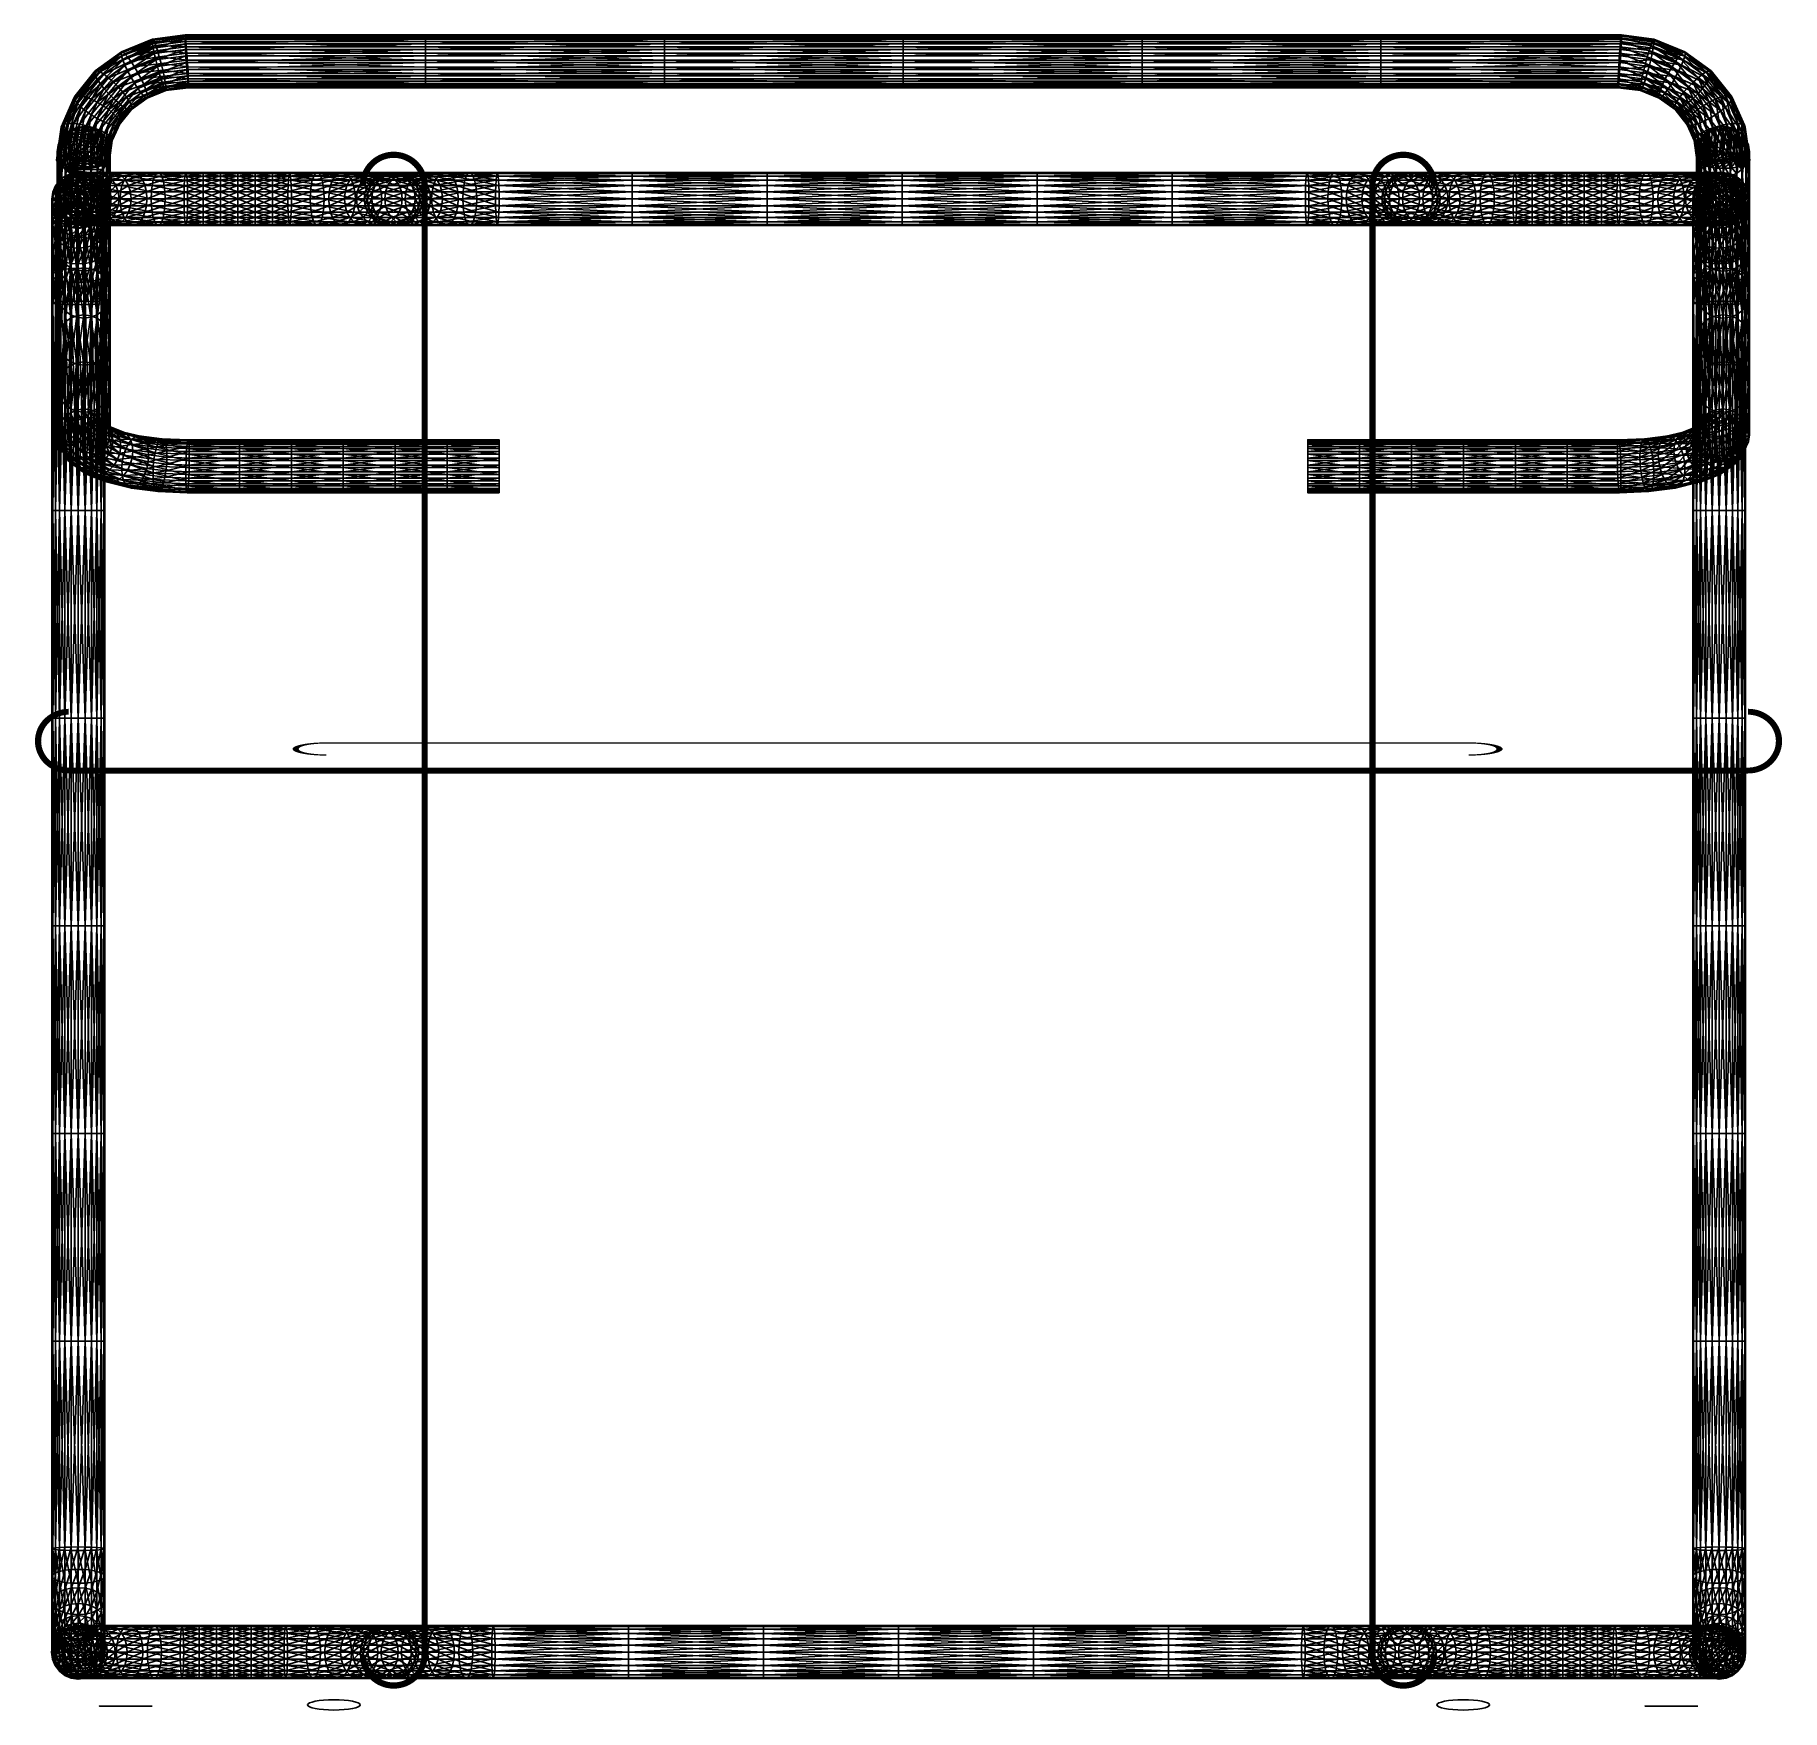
# Model space of a CAD drawing. Extents: x -41.6 to 42.5, y -37.8 to 42.9.
import ezdxf

# ---------------------------------------------------------------- set-up
doc = ezdxf.new("R2010")
doc.units = 0
doc.layers.add('VASSCRM', color=2, linetype='CONTINUOUS')
doc.layers.add('VASSREV', color=1, linetype='CONTINUOUS')

msp = doc.modelspace()

# ---------------------------------------------------------------- linework, layer by layer
at = {"layer": 'VASSCRM', "color": 0, "extrusion": (0, -1, 0)}
for centre in [(-37.216, 57.101, 37.575), (37.216, 57.101, 37.575)]:
    msp.add_circle(centre, 1.27, dxfattribs=at)
at = {"layer": 'VASSCRM', "color": 0, "extrusion": (0, -0.980722, 0.195408)}
for centre in [(-27.192, 43.255, 46.876), (27.192, 43.255, 46.876)]:
    msp.add_circle(centre, 1.27, dxfattribs=at)
at = {"layer": 'VASSREV', "color": 0, "extrusion": (1, 0, 0), "const_width": 0.3}
msp.add_lwpolyline([(35.646, 63.703, 1.00363), (35.635, 66.679), (-35.1, 66.679, 0.996383), (-35.11, 63.703, -0.737191)], format="xyb", dxfattribs=at)
at = {"layer": 'VASSREV', "color": 0, "extrusion": (0, 0, -1), "const_width": 0.3}
for points in [[(25.796, 35.646, 1.00363), (22.82, 35.635), (22.82, -35.1, 0.996383), (25.796, -35.11, -0.737191)], [(-25.796, 35.646, -1.00363), (-22.82, 35.635), (-22.82, -35.1, -0.996383), (-25.796, -35.11, 0.737191)]]:
    msp.add_lwpolyline(points, format="xyb", dxfattribs=at)
at = {"layer": 'VASSREV', "color": 0, "extrusion": (-1, 0, 0), "const_width": 0.3}
msp.add_lwpolyline([(-35.646, 63.703, -1.00363), (-35.635, 66.679), (35.1, 66.679, -0.996383), (35.11, 63.703, 0.737191)], format="xyb", dxfattribs=at)
at = {"layer": 'VASSREV', "color": 0, "extrusion": (0, -0.309017, -0.951057), "const_width": 0.3}
msp.add_lwpolyline([(40.909, -10.841, 1.00363), (40.899, -7.864), (-39.949, -7.864, 0.996383), (-39.96, -10.841, -0.645004)], format="xyb", dxfattribs=at)
msp.add_lwpolyline([(40.909, -10.841, 1.00363), (40.899, -7.864), (-39.949, -7.864, 0.996383), (-39.96, -10.841, -0.645004)], format="xyb", dxfattribs=at)
at = {"layer": 'VASSREV', "color": 0, "extrusion": (0, -0.980722, 0.195408), "const_width": 0.3}
msp.add_lwpolyline([(27.455, 42.096, 1.00363), (27.444, 45.073), (-27.545, 45.073, 0.996383), (-27.555, 42.096, -0.948204)], format="xyb", dxfattribs=at)

# ---------------------------------------------------------------- meshes
at = {"layer": 'VASSCRM', "color": 0}
mesh = msp.add_polyface(dxfattribs=at)
corners = [(-38.049, 40.846, 82.439), (-38.264, 41.011, 82.25), (-36.968, 41.64, 82.181), (-38.447, 41.123, 82.004), (-37.122, 41.85, 81.978), (-38.588, 41.177, 81.715), (-37.353, 42.085, 81.421), (-37.252, 42.001, 81.719), (-38.679, 41.169, 81.398), (-37.418, 42.096, 81.097), (-38.711, 41.095, 81.066), (-37.441, 42.029, 80.762), (-38.679, 40.96, 80.754), (-37.418, 41.887, 80.453), (-38.588, 40.78, 80.492), (-37.353, 41.687, 80.197), (-38.447, 40.566, 80.29), (-38.264, 40.331, 80.157), (-37.252, 41.444, 80.005), (-38.049, 40.086, 80.101), (-37.122, 41.17, 79.884), (-38.299, 38.733, 80.541), (-37.57, 39.631, 80.249), (-37.809, 39.844, 80.132), (-38.592, 38.882, 80.445), (-38.299, 39.493, 82.879), (-37.57, 40.39, 82.587), (-37.355, 40.146, 82.532), (-38.036, 39.307, 82.804), (-38.592, 39.67, 82.869), (-37.809, 40.632, 82.557), (-38.884, 39.818, 82.773), (-39.147, 39.924, 82.604), (-39.37, 39.987, 82.374), (-39.542, 40.002, 82.097), (-39.653, 39.97, 81.787), (-39.692, 39.887, 81.458), (-39.653, 39.761, 81.143), (-39.542, 39.605, 80.874), (-39.37, 39.43, 80.66), (-39.147, 39.244, 80.51), (-38.884, 39.058, 80.435), (-38.769, 38.435, 83.223), (-39.096, 38.534, 83.238), (-39.423, 38.605, 83.167), (-39.716, 38.641, 83.02), (-39.965, 38.644, 82.81), (-40.158, 38.615, 82.548), (-40.282, 38.553, 82.248), (-40.326, 38.459, 81.922), (-40.282, 38.343, 81.604), (-40.158, 38.217, 81.325)]
mesh.append_faces([[corners[k] for k in face] for face in [(0, 1, 2), (1, 3, 4), (5, 6, 7), (3, 5, 7), (8, 9, 6), (5, 8, 6), (10, 11, 9), (8, 10, 9), (12, 13, 11), (10, 12, 11), (14, 15, 13), (12, 14, 13), (14, 16, 15), (16, 17, 18), (17, 19, 20), (21, 22, 23), (24, 21, 23), (25, 26, 27), (28, 25, 27), (29, 30, 26), (25, 29, 26), (31, 0, 30), (29, 31, 30), (32, 1, 0), (31, 32, 0), (33, 3, 1), (32, 33, 1), (34, 5, 3), (33, 34, 3), (35, 8, 5), (34, 35, 5), (36, 10, 8), (35, 36, 8), (37, 12, 10), (36, 37, 10), (38, 14, 12), (37, 38, 12), (39, 16, 14), (38, 39, 14), (40, 17, 16), (39, 40, 16), (41, 19, 17), (40, 41, 17), (24, 23, 19), (41, 24, 19), (42, 25, 28), (43, 29, 25), (44, 31, 29), (45, 32, 31), (46, 33, 32), (45, 46, 32), (47, 34, 33), (46, 47, 33), (48, 35, 34), (49, 36, 35), (50, 37, 36), (51, 38, 37)]], dxfattribs={"color": 0})
mesh = msp.add_polyface(dxfattribs=at)
corners = [(-36.797, 41.376, 82.315), (-36.968, 41.64, 82.181), (-35.603, 41.856, 82.159), (-37.122, 41.85, 81.978), (-35.692, 42.152, 82.015), (-37.252, 42.001, 81.719), (-35.773, 42.392, 81.802), (-37.353, 42.085, 81.421), (-35.841, 42.567, 81.535), (-37.418, 42.096, 81.097), (-35.893, 42.67, 81.23), (-37.441, 42.029, 80.762), (-35.939, 42.631, 80.567), (-35.927, 42.694, 80.902), (-37.418, 41.887, 80.453), (-35.927, 42.485, 80.258), (-37.353, 41.687, 80.197), (-37.252, 41.444, 80.005), (-35.893, 42.273, 80.007), (-37.122, 41.17, 79.884), (-35.841, 42.01, 79.821), (-36.968, 40.88, 79.843), (-35.773, 41.712, 79.708), (-36.797, 40.588, 79.89), (-35.692, 41.393, 79.677), (-37.57, 39.631, 80.249), (-36.627, 40.324, 80.024), (-37.809, 39.844, 80.132), (-37.355, 39.466, 80.438), (-36.473, 40.114, 80.227), (-37.172, 39.354, 80.684), (-36.343, 39.964, 80.486), (-37.031, 39.299, 80.973), (-36.242, 39.88, 80.785), (-36.94, 39.307, 81.291), (-36.177, 39.868, 81.108), (-36.908, 39.381, 81.623), (-36.94, 39.516, 81.935), (-36.177, 40.077, 81.753), (-36.154, 39.935, 81.443), (-37.031, 39.697, 82.196), (-36.242, 40.277, 82.008), (-37.172, 39.911, 82.398), (-36.343, 40.521, 82.2), (-37.355, 40.146, 82.532), (-36.473, 40.794, 82.321), (-37.57, 40.39, 82.587), (-36.627, 41.084, 82.362), (-37.809, 40.632, 82.557), (-38.049, 40.846, 82.439), (-38.264, 41.011, 82.25), (-38.447, 41.123, 82.004), (-38.447, 40.566, 80.29), (-38.264, 40.331, 80.157), (-38.049, 40.086, 80.101), (-38.036, 38.627, 80.711), (-37.814, 38.565, 80.94), (-37.641, 38.549, 81.217), (-37.491, 38.664, 81.856), (-37.53, 38.791, 82.171), (-37.641, 38.946, 82.44), (-37.814, 39.122, 82.655), (-38.036, 39.307, 82.804)]
mesh.append_faces([[corners[k] for k in face] for face in [(0, 1, 2), (1, 3, 4), (3, 5, 6), (5, 7, 8), (7, 9, 10), (11, 12, 13), (9, 11, 13), (14, 15, 12), (11, 14, 12), (14, 16, 15), (16, 17, 18), (17, 19, 20), (19, 21, 22), (21, 23, 24), (25, 26, 23), (27, 25, 23), (28, 29, 26), (25, 28, 26), (30, 31, 29), (28, 30, 29), (32, 33, 31), (30, 32, 31), (34, 35, 33), (32, 34, 33), (34, 36, 35), (37, 38, 39), (36, 37, 39), (40, 41, 38), (37, 40, 38), (42, 43, 41), (40, 42, 41), (44, 45, 43), (42, 44, 43), (46, 47, 45), (44, 46, 45), (48, 0, 47), (46, 48, 47), (49, 1, 0), (48, 49, 0), (50, 3, 1), (51, 5, 3), (52, 17, 16), (53, 19, 17), (54, 21, 19), (27, 23, 21), (54, 27, 21), (55, 28, 25), (56, 30, 28), (57, 32, 30), (58, 36, 34), (59, 37, 36), (60, 40, 37), (59, 60, 37), (61, 42, 40), (60, 61, 40), (62, 44, 42), (61, 62, 42)]], dxfattribs={"color": 0})
mesh = msp.add_polyface(dxfattribs=at)
corners = [(-35.603, 41.068, 79.734), (-35.514, 40.771, 79.879), (-34.275, 41.238, 79.679), (-35.434, 40.532, 80.092), (-34.252, 40.931, 79.827), (-35.366, 40.357, 80.358), (-34.232, 40.682, 80.043), (-35.313, 40.253, 80.663), (-34.215, 40.498, 80.312), (-35.279, 40.23, 80.991), (-34.201, 40.389, 80.619), (-35.313, 40.651, 81.886), (-35.366, 40.914, 82.072), (-34.201, 40.786, 81.842), (-35.434, 41.212, 82.185), (-34.215, 41.055, 82.026), (-35.514, 41.531, 82.217), (-34.232, 41.362, 82.136), (-35.603, 41.856, 82.159), (-34.252, 41.69, 82.165), (-35.692, 42.152, 82.015), (-34.275, 42.026, 82.104), (-35.773, 42.392, 81.802), (-34.298, 42.333, 81.956), (-35.841, 42.567, 81.535), (-34.318, 42.582, 81.74), (-35.893, 42.67, 81.23), (-34.335, 42.765, 81.471), (-35.927, 42.694, 80.902), (-34.348, 42.875, 81.164), (-35.939, 42.631, 80.567), (-34.357, 42.903, 80.835), (-35.927, 42.485, 80.258), (-34.36, 42.842, 80.498), (-35.893, 42.273, 80.007), (-34.357, 42.694, 80.19), (-35.841, 42.01, 79.821), (-34.348, 42.478, 79.941), (-35.773, 41.712, 79.708), (-34.335, 42.209, 79.757), (-35.692, 41.393, 79.677), (-34.318, 41.902, 79.646), (-34.298, 41.573, 79.618), (-36.627, 40.324, 80.024), (-36.797, 40.588, 79.89), (-36.473, 40.114, 80.227), (-36.343, 39.964, 80.486), (-36.242, 39.88, 80.785), (-36.177, 39.868, 81.108), (-36.154, 39.935, 81.443), (-35.267, 40.292, 81.327), (-36.177, 40.077, 81.753), (-35.279, 40.439, 81.635), (-36.242, 40.277, 82.008), (-36.343, 40.521, 82.2), (-36.473, 40.794, 82.321), (-36.627, 41.084, 82.362), (-36.797, 41.376, 82.315), (-36.968, 41.64, 82.181), (-37.122, 41.85, 81.978), (-37.252, 42.001, 81.719), (-37.353, 42.085, 81.421), (-37.418, 42.096, 81.097), (-37.353, 41.687, 80.197), (-37.252, 41.444, 80.005), (-37.122, 41.17, 79.884), (-36.968, 40.88, 79.843), (-36.908, 39.381, 81.623)]
mesh.append_faces([[corners[k] for k in face] for face in [(0, 1, 2), (1, 3, 4), (3, 5, 6), (5, 7, 8), (7, 9, 10), (11, 12, 13), (12, 14, 15), (14, 16, 17), (16, 18, 19), (18, 20, 21), (20, 22, 23), (22, 24, 25), (24, 26, 27), (26, 28, 29), (28, 30, 31), (30, 32, 33), (32, 34, 35), (34, 36, 37), (36, 38, 39), (38, 40, 41), (40, 0, 42), (43, 1, 0), (44, 43, 0), (45, 3, 1), (43, 45, 1), (46, 5, 3), (45, 46, 3), (47, 7, 5), (46, 47, 5), (48, 9, 7), (47, 48, 7), (49, 50, 9), (48, 49, 9), (51, 52, 50), (49, 51, 50), (53, 11, 52), (51, 53, 52), (54, 12, 11), (53, 54, 11), (55, 14, 12), (54, 55, 12), (56, 16, 14), (55, 56, 14), (57, 18, 16), (56, 57, 16), (58, 20, 18), (59, 22, 20), (60, 24, 22), (61, 26, 24), (62, 28, 26), (63, 34, 32), (64, 36, 34), (65, 38, 36), (66, 40, 38), (44, 0, 40), (67, 49, 48)]], dxfattribs={"color": 0})
mesh = msp.add_polyface(dxfattribs=at)
corners = [(-34.275, 41.238, 79.679), (-34.252, 40.931, 79.827), (-22.775, 41.238, 79.679), (-34.232, 40.682, 80.043), (-22.775, 40.93, 79.827), (-34.215, 40.498, 80.312), (-22.775, 40.68, 80.044), (-34.201, 40.389, 80.619), (-22.775, 40.496, 80.313), (-34.193, 40.361, 80.948), (-22.775, 40.386, 80.62), (-34.19, 40.422, 81.285), (-22.775, 40.358, 80.949), (-34.193, 40.57, 81.593), (-22.775, 40.42, 81.285), (-34.201, 40.786, 81.842), (-22.775, 40.567, 81.593), (-34.215, 41.055, 82.026), (-22.775, 40.784, 81.843), (-34.232, 41.362, 82.136), (-22.775, 41.053, 82.027), (-34.252, 41.69, 82.165), (-22.775, 41.36, 82.137), (-34.275, 42.026, 82.104), (-22.775, 41.69, 82.165), (-34.298, 42.333, 81.956), (-22.775, 42.026, 82.104), (-34.318, 42.582, 81.74), (-22.775, 42.334, 81.956), (-34.335, 42.765, 81.471), (-22.775, 42.767, 81.47), (-22.775, 42.584, 81.739), (-34.348, 42.875, 81.164), (-22.775, 42.877, 81.163), (-34.357, 42.903, 80.835), (-22.775, 42.906, 80.834), (-34.36, 42.842, 80.498), (-22.775, 42.844, 80.498), (-34.357, 42.694, 80.19), (-22.775, 42.696, 80.19), (-34.348, 42.478, 79.941), (-22.775, 42.48, 79.94), (-34.335, 42.209, 79.757), (-34.318, 41.902, 79.646), (-22.775, 42.21, 79.756), (-34.298, 41.573, 79.618), (-22.775, 41.903, 79.646), (-22.775, 41.574, 79.618), (-35.514, 40.771, 79.879), (-35.434, 40.532, 80.092), (-35.366, 40.357, 80.358), (-35.313, 40.253, 80.663), (-35.279, 40.23, 80.991), (-35.267, 40.292, 81.327), (-35.279, 40.439, 81.635), (-35.313, 40.651, 81.886), (-35.366, 40.914, 82.072), (-35.434, 41.212, 82.185), (-35.514, 41.531, 82.217), (-35.603, 41.856, 82.159), (-35.692, 42.152, 82.015), (-35.773, 42.392, 81.802), (-35.841, 42.567, 81.535), (-35.893, 42.67, 81.23), (-35.927, 42.694, 80.902), (-35.939, 42.631, 80.567), (-35.927, 42.485, 80.258), (-35.893, 42.273, 80.007), (-35.841, 42.01, 79.821), (-35.773, 41.712, 79.708), (-35.692, 41.393, 79.677), (-35.603, 41.068, 79.734)]
mesh.append_faces([[corners[k] for k in face] for face in [(0, 1, 2), (1, 3, 4), (3, 5, 6), (5, 7, 8), (7, 9, 10), (9, 11, 12), (11, 13, 14), (13, 15, 16), (15, 17, 18), (17, 19, 20), (19, 21, 22), (21, 23, 24), (23, 25, 26), (25, 27, 28), (29, 30, 31), (27, 29, 31), (32, 33, 30), (29, 32, 30), (34, 35, 33), (32, 34, 33), (36, 37, 35), (34, 36, 35), (38, 39, 37), (36, 38, 37), (40, 41, 39), (38, 40, 39), (40, 42, 41), (42, 43, 44), (43, 45, 46), (45, 0, 47), (48, 1, 0), (49, 3, 1), (50, 5, 3), (51, 7, 5), (52, 9, 7), (53, 11, 9), (52, 53, 9), (54, 13, 11), (53, 54, 11), (55, 15, 13), (54, 55, 13), (56, 17, 15), (57, 19, 17), (58, 21, 19), (59, 23, 21), (60, 25, 23), (61, 27, 25), (62, 29, 27), (63, 32, 29), (64, 34, 32), (65, 36, 34), (66, 38, 36), (67, 40, 38), (68, 42, 40), (69, 43, 42), (70, 45, 43), (71, 0, 45)]], dxfattribs={"color": 0})
mesh = msp.add_polyface(dxfattribs=at)
corners = [(-22.775, 40.93, 79.827), (-11.275, 40.93, 79.827), (-11.275, 41.238, 79.679), (-22.775, 41.238, 79.679), (-22.775, 40.68, 80.044), (-11.275, 40.68, 80.044), (-22.775, 40.496, 80.313), (-11.275, 40.496, 80.313), (-22.775, 40.386, 80.62), (-11.275, 40.386, 80.62), (-22.775, 40.358, 80.949), (-11.275, 40.358, 80.949), (-22.775, 40.42, 81.285), (-11.275, 40.42, 81.285), (-22.775, 40.567, 81.593), (-11.275, 40.567, 81.593), (-22.775, 40.784, 81.843), (-11.275, 40.784, 81.843), (-22.775, 41.053, 82.027), (-11.275, 41.053, 82.027), (-22.775, 41.36, 82.137), (-11.275, 41.36, 82.137), (-22.775, 41.69, 82.165), (-11.275, 41.69, 82.165), (-22.775, 42.026, 82.104), (-11.275, 42.026, 82.104), (-22.775, 42.334, 81.956), (-11.275, 42.334, 81.956), (-22.775, 42.584, 81.739), (-11.275, 42.584, 81.739), (-22.775, 42.767, 81.47), (-11.275, 42.767, 81.47), (-22.775, 42.877, 81.163), (-22.775, 42.906, 80.834), (-11.275, 42.877, 81.163), (-22.775, 42.844, 80.498), (-11.275, 42.906, 80.834), (-22.775, 42.696, 80.19), (-11.275, 42.844, 80.498), (-22.775, 42.48, 79.94), (-11.275, 42.696, 80.19), (-22.775, 42.21, 79.756), (-11.275, 42.48, 79.94), (-22.775, 41.903, 79.646), (-11.275, 42.21, 79.756), (-22.775, 41.574, 79.618), (-11.275, 41.903, 79.646), (-11.275, 41.574, 79.618), (-34.252, 40.931, 79.827), (-34.232, 40.682, 80.043), (-34.215, 40.498, 80.312), (-34.201, 40.389, 80.619), (-34.193, 40.361, 80.948), (-34.19, 40.422, 81.285), (-34.193, 40.57, 81.593), (-34.201, 40.786, 81.842), (-34.215, 41.055, 82.026), (-34.232, 41.362, 82.136), (-34.252, 41.69, 82.165), (-34.275, 42.026, 82.104), (-34.298, 42.333, 81.956), (-34.318, 42.582, 81.74), (-34.335, 42.209, 79.757), (-34.318, 41.902, 79.646), (-34.298, 41.573, 79.618), (-34.275, 41.238, 79.679)]
mesh.append_faces([[corners[k] for k in face] for face in [(0, 1, 2), (3, 0, 2), (4, 5, 1), (0, 4, 1), (6, 7, 5), (4, 6, 5), (8, 9, 7), (6, 8, 7), (10, 11, 9), (8, 10, 9), (12, 13, 11), (10, 12, 11), (14, 15, 13), (12, 14, 13), (16, 17, 15), (14, 16, 15), (18, 19, 17), (16, 18, 17), (20, 21, 19), (18, 20, 19), (22, 23, 21), (20, 22, 21), (24, 25, 23), (22, 24, 23), (26, 27, 25), (24, 26, 25), (28, 29, 27), (26, 28, 27), (30, 31, 29), (28, 30, 29), (30, 32, 31), (32, 33, 34), (33, 35, 36), (35, 37, 38), (37, 39, 40), (39, 41, 42), (41, 43, 44), (43, 45, 46), (45, 3, 47), (48, 0, 3), (49, 4, 0), (50, 6, 4), (51, 8, 6), (52, 10, 8), (53, 12, 10), (54, 14, 12), (55, 16, 14), (56, 18, 16), (57, 20, 18), (58, 22, 20), (59, 24, 22), (60, 26, 24), (61, 28, 26), (62, 41, 39), (63, 43, 41), (64, 45, 43), (65, 3, 45)]], dxfattribs={"color": 0})
mesh = msp.add_polyface(dxfattribs=at)
corners = [(-11.275, 40.93, 79.827), (0.225, 40.93, 79.827), (0.225, 41.238, 79.679), (-11.275, 41.238, 79.679), (-11.275, 40.68, 80.044), (0.225, 40.68, 80.044), (-11.275, 40.496, 80.313), (0.225, 40.496, 80.313), (-11.275, 40.386, 80.62), (0.225, 40.386, 80.62), (-11.275, 40.358, 80.949), (0.225, 40.358, 80.949), (-11.275, 40.42, 81.285), (0.225, 40.42, 81.285), (-11.275, 40.567, 81.593), (0.225, 40.567, 81.593), (-11.275, 40.784, 81.843), (0.225, 40.784, 81.843), (-11.275, 41.053, 82.027), (0.225, 41.053, 82.027), (-11.275, 41.36, 82.137), (0.225, 41.36, 82.137), (-11.275, 41.69, 82.165), (0.225, 41.69, 82.165), (-11.275, 42.026, 82.104), (0.225, 42.026, 82.104), (-11.275, 42.334, 81.956), (0.225, 42.334, 81.956), (-11.275, 42.584, 81.739), (0.225, 42.584, 81.739), (-11.275, 42.767, 81.47), (0.225, 42.767, 81.47), (-11.275, 42.877, 81.163), (0.225, 42.877, 81.163), (-11.275, 42.906, 80.834), (0.225, 42.906, 80.834), (-11.275, 42.844, 80.498), (0.225, 42.844, 80.498), (-11.275, 42.696, 80.19), (0.225, 42.696, 80.19), (-11.275, 42.48, 79.94), (0.225, 42.48, 79.94), (-11.275, 42.21, 79.756), (0.225, 42.21, 79.756), (-11.275, 41.903, 79.646), (0.225, 41.903, 79.646), (-11.275, 41.574, 79.618), (0.225, 41.574, 79.618), (-22.775, 42.877, 81.163), (-22.775, 42.906, 80.834), (-22.775, 42.844, 80.498), (-22.775, 42.696, 80.19), (-22.775, 42.48, 79.94), (-22.775, 42.21, 79.756), (-22.775, 41.903, 79.646), (-22.775, 41.574, 79.618), (-22.775, 41.238, 79.679)]
mesh.append_faces([[corners[k] for k in face] for face in [(0, 1, 2), (3, 0, 2), (4, 5, 1), (0, 4, 1), (6, 7, 5), (4, 6, 5), (8, 9, 7), (6, 8, 7), (10, 11, 9), (8, 10, 9), (12, 13, 11), (10, 12, 11), (14, 15, 13), (12, 14, 13), (16, 17, 15), (14, 16, 15), (18, 19, 17), (16, 18, 17), (20, 21, 19), (18, 20, 19), (22, 23, 21), (20, 22, 21), (24, 25, 23), (22, 24, 23), (26, 27, 25), (24, 26, 25), (28, 29, 27), (26, 28, 27), (30, 31, 29), (28, 30, 29), (32, 33, 31), (30, 32, 31), (34, 35, 33), (32, 34, 33), (36, 37, 35), (34, 36, 35), (38, 39, 37), (36, 38, 37), (40, 41, 39), (38, 40, 39), (42, 43, 41), (40, 42, 41), (44, 45, 43), (42, 44, 43), (46, 47, 45), (44, 46, 45), (3, 2, 47), (46, 3, 47), (48, 32, 30), (49, 34, 32), (50, 36, 34), (51, 38, 36), (52, 40, 38), (53, 42, 40), (54, 44, 42), (55, 46, 44), (56, 3, 46)]], dxfattribs={"color": 0})
mesh = msp.add_polyface(dxfattribs=at)
corners = [(11.725, 41.238, 79.679), (11.725, 40.93, 79.827), (23.225, 41.238, 79.679), (11.725, 40.68, 80.044), (23.225, 40.93, 79.827), (11.725, 40.496, 80.313), (23.225, 40.68, 80.044), (11.725, 40.386, 80.62), (23.225, 40.496, 80.313), (11.725, 40.358, 80.949), (23.225, 40.386, 80.62), (11.725, 40.42, 81.285), (23.225, 40.358, 80.949), (11.725, 40.567, 81.593), (23.225, 40.42, 81.285), (11.725, 40.784, 81.843), (23.225, 40.567, 81.593), (0.225, 40.93, 79.827), (0.225, 41.238, 79.679), (0.225, 40.68, 80.044), (0.225, 40.496, 80.313), (0.225, 40.386, 80.62), (0.225, 40.358, 80.949), (0.225, 40.42, 81.285), (0.225, 40.567, 81.593), (0.225, 40.784, 81.843), (0.225, 41.053, 82.027), (11.725, 41.053, 82.027), (0.225, 41.36, 82.137), (11.725, 41.36, 82.137), (0.225, 41.69, 82.165), (11.725, 41.69, 82.165), (0.225, 42.026, 82.104), (11.725, 42.026, 82.104), (0.225, 42.334, 81.956), (11.725, 42.334, 81.956), (0.225, 42.584, 81.739), (11.725, 42.584, 81.739), (0.225, 42.767, 81.47), (11.725, 42.767, 81.47), (0.225, 42.877, 81.163), (11.725, 42.877, 81.163), (0.225, 42.906, 80.834), (11.725, 42.906, 80.834), (0.225, 42.844, 80.498), (11.725, 42.844, 80.498), (0.225, 42.696, 80.19), (11.725, 42.696, 80.19), (0.225, 42.48, 79.94), (11.725, 42.48, 79.94), (0.225, 42.21, 79.756), (11.725, 42.21, 79.756), (0.225, 41.903, 79.646), (11.725, 41.903, 79.646), (0.225, 41.574, 79.618), (11.725, 41.574, 79.618)]
mesh.append_faces([[corners[k] for k in face] for face in [(0, 1, 2), (1, 3, 4), (3, 5, 6), (5, 7, 8), (7, 9, 10), (9, 11, 12), (11, 13, 14), (13, 15, 16), (17, 1, 0), (18, 17, 0), (19, 3, 1), (17, 19, 1), (20, 5, 3), (19, 20, 3), (21, 7, 5), (20, 21, 5), (22, 9, 7), (21, 22, 7), (23, 11, 9), (22, 23, 9), (24, 13, 11), (23, 24, 11), (25, 15, 13), (24, 25, 13), (26, 27, 15), (25, 26, 15), (28, 29, 27), (26, 28, 27), (30, 31, 29), (28, 30, 29), (32, 33, 31), (30, 32, 31), (34, 35, 33), (32, 34, 33), (36, 37, 35), (34, 36, 35), (38, 39, 37), (36, 38, 37), (40, 41, 39), (38, 40, 39), (42, 43, 41), (40, 42, 41), (44, 45, 43), (42, 44, 43), (46, 47, 45), (44, 46, 45), (48, 49, 47), (46, 48, 47), (50, 51, 49), (48, 50, 49), (52, 53, 51), (50, 52, 51), (54, 55, 53), (52, 54, 53), (18, 0, 55), (54, 18, 55)]], dxfattribs={"color": 0})
mesh = msp.add_polyface(dxfattribs=at)
corners = [(23.225, 41.238, 79.679), (23.225, 40.93, 79.827), (34.725, 41.238, 79.679), (23.225, 40.68, 80.044), (34.702, 40.931, 79.827), (23.225, 40.496, 80.313), (34.682, 40.682, 80.043), (23.225, 40.386, 80.62), (34.665, 40.498, 80.312), (23.225, 40.358, 80.949), (34.651, 40.389, 80.619), (23.225, 40.42, 81.285), (34.643, 40.361, 80.948), (23.225, 40.567, 81.593), (34.64, 40.422, 81.285), (23.225, 40.784, 81.843), (34.643, 40.57, 81.593), (23.225, 41.053, 82.027), (34.651, 40.786, 81.842), (23.225, 41.36, 82.137), (34.665, 41.055, 82.026), (23.225, 41.69, 82.165), (34.682, 41.362, 82.136), (23.225, 42.026, 82.104), (34.702, 41.69, 82.165), (23.225, 42.334, 81.956), (34.725, 42.026, 82.104), (23.225, 42.584, 81.739), (34.748, 42.333, 81.956), (23.225, 42.767, 81.47), (34.768, 42.582, 81.74), (23.225, 41.903, 79.646), (23.225, 41.574, 79.618), (34.768, 41.902, 79.646), (34.748, 41.573, 79.618), (11.725, 40.93, 79.827), (11.725, 40.68, 80.044), (11.725, 40.496, 80.313), (11.725, 40.386, 80.62), (11.725, 40.358, 80.949), (11.725, 40.42, 81.285), (11.725, 40.567, 81.593), (11.725, 40.784, 81.843), (11.725, 41.053, 82.027), (11.725, 41.36, 82.137), (11.725, 41.69, 82.165), (11.725, 42.026, 82.104), (11.725, 42.334, 81.956), (11.725, 42.584, 81.739), (11.725, 42.767, 81.47), (11.725, 42.877, 81.163), (23.225, 42.877, 81.163), (11.725, 42.906, 80.834), (23.225, 42.906, 80.834), (11.725, 42.844, 80.498), (23.225, 42.844, 80.498), (11.725, 42.696, 80.19), (23.225, 42.696, 80.19), (11.725, 42.48, 79.94), (23.225, 42.48, 79.94), (11.725, 42.21, 79.756), (23.225, 42.21, 79.756), (11.725, 41.903, 79.646), (11.725, 41.574, 79.618), (11.725, 41.238, 79.679)]
mesh.append_faces([[corners[k] for k in face] for face in [(0, 1, 2), (1, 3, 4), (3, 5, 6), (5, 7, 8), (7, 9, 10), (9, 11, 12), (11, 13, 14), (13, 15, 16), (15, 17, 18), (17, 19, 20), (19, 21, 22), (21, 23, 24), (23, 25, 26), (25, 27, 28), (27, 29, 30), (31, 32, 33), (32, 0, 34), (35, 1, 0), (36, 3, 1), (37, 5, 3), (38, 7, 5), (39, 9, 7), (40, 11, 9), (41, 13, 11), (42, 15, 13), (43, 17, 15), (42, 43, 15), (44, 19, 17), (43, 44, 17), (45, 21, 19), (44, 45, 19), (46, 23, 21), (45, 46, 21), (47, 25, 23), (46, 47, 23), (48, 27, 25), (47, 48, 25), (49, 29, 27), (48, 49, 27), (50, 51, 29), (49, 50, 29), (52, 53, 51), (50, 52, 51), (54, 55, 53), (52, 54, 53), (56, 57, 55), (54, 56, 55), (58, 59, 57), (56, 58, 57), (60, 61, 59), (58, 60, 59), (62, 31, 61), (60, 62, 61), (63, 32, 31), (62, 63, 31), (64, 0, 32), (63, 64, 32)]], dxfattribs={"color": 0})
mesh = msp.add_polyface(dxfattribs=at)
corners = [(34.725, 41.238, 79.679), (34.702, 40.931, 79.827), (36.053, 41.068, 79.734), (34.682, 40.682, 80.043), (35.964, 40.771, 79.879), (34.665, 40.498, 80.312), (35.884, 40.532, 80.092), (34.651, 40.389, 80.619), (35.816, 40.357, 80.358), (34.643, 40.361, 80.948), (35.763, 40.253, 80.663), (34.64, 40.422, 81.285), (35.717, 40.292, 81.327), (35.729, 40.23, 80.991), (34.643, 40.57, 81.593), (35.729, 40.439, 81.635), (34.651, 40.786, 81.842), (34.665, 41.055, 82.026), (35.763, 40.651, 81.886), (34.682, 41.362, 82.136), (35.816, 40.914, 82.072), (34.702, 41.69, 82.165), (35.884, 41.212, 82.185), (34.725, 42.026, 82.104), (35.964, 41.531, 82.217), (34.748, 42.333, 81.956), (36.053, 41.856, 82.159), (34.768, 42.582, 81.74), (36.143, 42.152, 82.015), (34.785, 42.765, 81.471), (36.223, 42.392, 81.802), (34.799, 42.875, 81.164), (36.291, 42.567, 81.535), (34.807, 42.903, 80.835), (36.343, 42.67, 81.23), (34.81, 42.842, 80.498), (36.377, 42.694, 80.902), (34.807, 42.694, 80.19), (36.389, 42.631, 80.567), (34.799, 42.478, 79.941), (36.377, 42.485, 80.258), (34.785, 42.209, 79.757), (36.343, 42.273, 80.007), (34.768, 41.902, 79.646), (36.291, 42.01, 79.821), (34.748, 41.573, 79.618), (36.223, 41.712, 79.708), (36.143, 41.393, 79.677), (23.225, 40.93, 79.827), (23.225, 40.68, 80.044), (23.225, 40.496, 80.313), (23.225, 40.386, 80.62), (23.225, 40.358, 80.949), (23.225, 40.42, 81.285), (23.225, 40.567, 81.593), (23.225, 40.784, 81.843), (23.225, 41.053, 82.027), (23.225, 41.36, 82.137), (23.225, 41.69, 82.165), (23.225, 42.026, 82.104), (23.225, 42.334, 81.956), (23.225, 42.584, 81.739), (23.225, 42.767, 81.47), (23.225, 42.877, 81.163), (23.225, 42.906, 80.834), (23.225, 42.844, 80.498), (23.225, 42.696, 80.19), (23.225, 42.48, 79.94), (23.225, 42.21, 79.756), (23.225, 41.903, 79.646), (23.225, 41.574, 79.618), (23.225, 41.238, 79.679)]
mesh.append_faces([[corners[k] for k in face] for face in [(0, 1, 2), (1, 3, 4), (3, 5, 6), (5, 7, 8), (7, 9, 10), (11, 12, 13), (9, 11, 13), (14, 15, 12), (11, 14, 12), (14, 16, 15), (16, 17, 18), (17, 19, 20), (19, 21, 22), (21, 23, 24), (23, 25, 26), (25, 27, 28), (27, 29, 30), (29, 31, 32), (31, 33, 34), (33, 35, 36), (35, 37, 38), (37, 39, 40), (39, 41, 42), (41, 43, 44), (43, 45, 46), (45, 0, 47), (48, 1, 0), (49, 3, 1), (50, 5, 3), (51, 7, 5), (52, 9, 7), (53, 11, 9), (54, 14, 11), (55, 16, 14), (56, 17, 16), (57, 19, 17), (58, 21, 19), (59, 23, 21), (60, 25, 23), (61, 27, 25), (62, 29, 27), (63, 31, 29), (62, 63, 29), (64, 33, 31), (63, 64, 31), (65, 35, 33), (64, 65, 33), (66, 37, 35), (65, 66, 35), (67, 39, 37), (66, 67, 37), (68, 41, 39), (67, 68, 39), (69, 43, 41), (68, 69, 41), (70, 45, 43), (71, 0, 45)]], dxfattribs={"color": 0})
mesh = msp.add_polyface(dxfattribs=at)
corners = [(36.604, 39.935, 81.443), (36.627, 40.077, 81.753), (37.358, 39.381, 81.623), (35.964, 40.771, 79.879), (37.077, 40.324, 80.024), (37.248, 40.588, 79.89), (36.053, 41.068, 79.734), (35.884, 40.532, 80.092), (36.923, 40.114, 80.227), (35.816, 40.357, 80.358), (36.793, 39.964, 80.486), (35.763, 40.253, 80.663), (36.692, 39.88, 80.785), (35.729, 40.23, 80.991), (36.627, 39.868, 81.108), (35.717, 40.292, 81.327), (35.729, 40.439, 81.635), (35.763, 40.651, 81.886), (36.692, 40.277, 82.008), (35.816, 40.914, 82.072), (36.793, 40.521, 82.2), (35.884, 41.212, 82.185), (36.923, 40.794, 82.321), (35.964, 41.531, 82.217), (37.077, 41.084, 82.362), (36.053, 41.856, 82.159), (37.248, 41.376, 82.315), (36.143, 42.152, 82.015), (36.223, 42.392, 81.802), (37.418, 41.64, 82.181), (36.291, 42.567, 81.535), (37.572, 41.85, 81.978), (36.343, 42.67, 81.23), (37.702, 42.001, 81.719), (36.377, 42.694, 80.902), (37.803, 42.085, 81.421), (36.377, 42.485, 80.258), (36.343, 42.273, 80.007), (37.868, 41.887, 80.453), (36.291, 42.01, 79.821), (37.803, 41.687, 80.197), (36.223, 41.712, 79.708), (37.702, 41.444, 80.005), (36.143, 41.393, 79.677), (37.572, 41.17, 79.884), (37.418, 40.88, 79.843), (34.702, 40.931, 79.827), (34.682, 40.682, 80.043), (34.665, 40.498, 80.312), (34.651, 40.389, 80.619), (34.643, 40.361, 80.948), (34.651, 40.786, 81.842), (34.665, 41.055, 82.026), (34.682, 41.362, 82.136), (34.702, 41.69, 82.165), (34.725, 42.026, 82.104), (34.748, 42.333, 81.956), (34.768, 42.582, 81.74), (34.785, 42.765, 81.471), (34.799, 42.875, 81.164), (34.807, 42.903, 80.835), (34.81, 42.842, 80.498), (36.389, 42.631, 80.567), (34.807, 42.694, 80.19), (34.799, 42.478, 79.941), (34.785, 42.209, 79.757), (34.768, 41.902, 79.646), (34.748, 41.573, 79.618), (34.725, 41.238, 79.679)]
mesh.append_faces([[corners[k] for k in face] for face in [(0, 1, 2), (3, 4, 5), (6, 3, 5), (7, 8, 4), (3, 7, 4), (9, 10, 8), (7, 9, 8), (11, 12, 10), (9, 11, 10), (13, 14, 12), (11, 13, 12), (15, 0, 14), (13, 15, 14), (16, 1, 0), (15, 16, 0), (17, 18, 1), (16, 17, 1), (19, 20, 18), (17, 19, 18), (21, 22, 20), (19, 21, 20), (23, 24, 22), (21, 23, 22), (25, 26, 24), (23, 25, 24), (25, 27, 26), (27, 28, 29), (28, 30, 31), (30, 32, 33), (32, 34, 35), (36, 37, 38), (37, 39, 40), (39, 41, 42), (41, 43, 44), (43, 6, 45), (46, 3, 6), (47, 7, 3), (48, 9, 7), (49, 11, 9), (50, 13, 11), (51, 17, 16), (52, 19, 17), (53, 21, 19), (54, 23, 21), (55, 25, 23), (56, 27, 25), (57, 28, 27), (58, 30, 28), (59, 32, 30), (60, 34, 32), (61, 62, 34), (63, 36, 62), (64, 37, 36), (65, 39, 37), (66, 41, 39), (67, 43, 41), (68, 6, 43)]], dxfattribs={"color": 0})
mesh = msp.add_polyface(dxfattribs=at)
corners = [(37.805, 39.466, 80.438), (37.622, 39.354, 80.684), (38.487, 38.627, 80.711), (37.481, 39.299, 80.973), (38.264, 38.565, 80.94), (37.391, 39.307, 81.291), (37.358, 39.381, 81.623), (37.981, 38.581, 81.527), (37.39, 39.516, 81.935), (37.941, 38.664, 81.856), (37.481, 39.697, 82.196), (38.092, 38.946, 82.44), (37.981, 38.79, 82.171), (37.622, 39.911, 82.398), (38.264, 39.122, 82.655), (37.805, 40.146, 82.532), (38.02, 40.39, 82.587), (38.487, 39.307, 82.804), (37.077, 40.324, 80.024), (38.02, 39.631, 80.249), (38.26, 39.844, 80.132), (37.248, 40.588, 79.89), (36.923, 40.114, 80.227), (36.793, 39.964, 80.486), (36.692, 39.88, 80.785), (36.627, 39.868, 81.108), (36.604, 39.935, 81.443), (36.627, 40.077, 81.753), (36.692, 40.277, 82.008), (36.793, 40.521, 82.2), (36.923, 40.794, 82.321), (37.077, 41.084, 82.362), (37.248, 41.376, 82.315), (38.26, 40.632, 82.557), (37.418, 41.64, 82.181), (38.499, 40.846, 82.439), (37.572, 41.85, 81.978), (37.702, 42.001, 81.719), (38.714, 41.011, 82.25), (37.803, 42.085, 81.421), (38.897, 41.123, 82.004), (37.803, 41.687, 80.197), (37.702, 41.444, 80.005), (39.038, 40.78, 80.492), (37.572, 41.17, 79.884), (38.897, 40.566, 80.29), (37.418, 40.88, 79.843), (38.714, 40.331, 80.157), (38.499, 40.086, 80.101), (36.143, 42.152, 82.015), (36.223, 42.392, 81.802), (36.291, 42.567, 81.535), (36.343, 42.67, 81.23), (36.377, 42.694, 80.902), (37.868, 42.096, 81.097), (36.389, 42.631, 80.567), (37.891, 42.029, 80.762), (36.377, 42.485, 80.258), (37.868, 41.887, 80.453), (36.343, 42.273, 80.007), (36.291, 42.01, 79.821), (36.223, 41.712, 79.708), (36.143, 41.393, 79.677), (36.053, 41.068, 79.734)]
mesh.append_faces([[corners[k] for k in face] for face in [(0, 1, 2), (1, 3, 4), (5, 6, 7), (6, 8, 9), (10, 11, 12), (8, 10, 12), (13, 14, 11), (10, 13, 11), (13, 15, 14), (15, 16, 17), (18, 19, 20), (21, 18, 20), (22, 0, 19), (18, 22, 19), (23, 1, 0), (22, 23, 0), (24, 3, 1), (23, 24, 1), (25, 5, 3), (24, 25, 3), (26, 6, 5), (25, 26, 5), (27, 8, 6), (28, 10, 8), (27, 28, 8), (29, 13, 10), (28, 29, 10), (30, 15, 13), (29, 30, 13), (31, 16, 15), (30, 31, 15), (32, 33, 16), (31, 32, 16), (34, 35, 33), (32, 34, 33), (34, 36, 35), (36, 37, 38), (37, 39, 40), (41, 42, 43), (42, 44, 45), (44, 46, 47), (21, 20, 48), (46, 21, 48), (49, 34, 32), (50, 36, 34), (51, 37, 36), (52, 39, 37), (53, 54, 39), (55, 56, 54), (53, 55, 54), (57, 58, 56), (55, 57, 56), (59, 41, 58), (60, 42, 41), (61, 44, 42), (62, 46, 44), (63, 21, 46)]], dxfattribs={"color": 0})
mesh = msp.add_polyface(dxfattribs=at)
corners = [(38.749, 39.493, 82.879), (39.042, 39.67, 82.869), (39.22, 38.435, 83.223), (39.334, 39.818, 82.773), (39.546, 38.534, 83.238), (39.597, 39.924, 82.604), (39.873, 38.605, 83.167), (39.82, 39.986, 82.374), (40.416, 38.644, 82.81), (40.167, 38.641, 83.02), (39.992, 40.002, 82.097), (40.608, 38.615, 82.548), (40.103, 39.97, 81.787), (40.142, 39.887, 81.458), (40.732, 38.553, 82.248), (40.103, 39.761, 81.143), (40.776, 38.459, 81.922), (39.992, 39.605, 80.874), (40.732, 38.343, 81.604), (39.82, 39.43, 80.66), (40.608, 38.217, 81.325), (38.02, 39.631, 80.249), (38.749, 38.733, 80.541), (39.042, 38.882, 80.445), (38.26, 39.844, 80.132), (37.805, 39.466, 80.438), (37.805, 40.146, 82.532), (38.487, 39.307, 82.804), (38.264, 39.122, 82.655), (38.02, 40.39, 82.587), (38.26, 40.632, 82.557), (38.499, 40.846, 82.439), (38.714, 41.011, 82.25), (38.897, 41.123, 82.004), (39.038, 41.177, 81.715), (39.129, 41.169, 81.398), (39.161, 41.095, 81.066), (39.129, 40.96, 80.754), (39.038, 40.78, 80.492), (38.897, 40.566, 80.29), (38.714, 40.331, 80.157), (39.597, 39.244, 80.51), (38.499, 40.086, 80.101), (39.334, 39.058, 80.435), (37.572, 41.85, 81.978), (37.702, 42.001, 81.719), (37.803, 42.085, 81.421), (37.868, 42.096, 81.097), (37.891, 42.029, 80.762), (37.868, 41.887, 80.453), (37.803, 41.687, 80.197), (37.702, 41.444, 80.005), (37.572, 41.17, 79.884), (37.418, 40.88, 79.843)]
mesh.append_faces([[corners[k] for k in face] for face in [(0, 1, 2), (1, 3, 4), (3, 5, 6), (7, 8, 9), (5, 7, 9), (10, 11, 8), (7, 10, 8), (10, 12, 11), (12, 13, 14), (13, 15, 16), (15, 17, 18), (17, 19, 20), (21, 22, 23), (24, 21, 23), (21, 25, 22), (26, 27, 28), (29, 0, 27), (30, 1, 0), (29, 30, 0), (31, 3, 1), (30, 31, 1), (32, 5, 3), (31, 32, 3), (33, 7, 5), (32, 33, 5), (34, 10, 7), (33, 34, 7), (35, 12, 10), (34, 35, 10), (36, 13, 12), (35, 36, 12), (37, 15, 13), (36, 37, 13), (38, 17, 15), (37, 38, 15), (39, 19, 17), (38, 39, 17), (40, 41, 19), (39, 40, 19), (42, 43, 41), (40, 42, 41), (24, 23, 43), (42, 24, 43), (44, 32, 31), (45, 33, 32), (46, 34, 33), (47, 35, 34), (46, 47, 34), (48, 36, 35), (47, 48, 35), (49, 37, 36), (48, 49, 36), (50, 38, 37), (49, 50, 37), (51, 39, 38), (52, 40, 39), (53, 42, 40)]], dxfattribs={"color": 0})
mesh = msp.add_polyface(dxfattribs=at)
corners = [(-39.096, 38.534, 83.238), (-39.423, 38.605, 83.167), (-38.592, 39.67, 82.869), (-39.716, 38.641, 83.02), (-38.884, 39.818, 82.773), (-40.158, 38.615, 82.548), (-40.282, 38.553, 82.248), (-39.542, 40.002, 82.097), (-40.326, 38.459, 81.922), (-39.653, 39.97, 81.787), (-40.282, 38.343, 81.604), (-39.692, 39.887, 81.458), (-40.158, 38.217, 81.325), (-39.653, 39.761, 81.143), (-39.965, 38.087, 81.096), (-39.37, 39.43, 80.66), (-39.542, 39.605, 80.874), (-39.716, 37.961, 80.927), (-39.147, 39.244, 80.51), (-39.423, 37.845, 80.829), (-38.884, 39.058, 80.435), (-39.096, 37.746, 80.814), (-38.936, 36.497, 81.268), (-38.769, 37.675, 80.885), (-39.275, 36.483, 81.224), (-39.275, 37.271, 83.649), (-38.769, 38.435, 83.223), (-38.936, 37.256, 83.606), (-39.614, 37.256, 83.606), (-39.918, 37.217, 83.483), (-40.176, 37.155, 83.294), (-39.965, 38.644, 82.81), (-40.375, 37.075, 83.048), (-40.504, 36.981, 82.759), (-40.55, 36.877, 82.437), (-40.504, 36.772, 82.114), (-40.375, 36.678, 81.825), (-40.176, 36.598, 81.579), (-39.918, 36.537, 81.39), (-39.614, 36.497, 81.268), (-38.632, 36.537, 81.39), (-38.374, 36.598, 81.579)]
mesh.append_faces([[corners[k] for k in face] for face in [(0, 1, 2), (1, 3, 4), (5, 6, 7), (6, 8, 9), (8, 10, 11), (10, 12, 13), (14, 15, 16), (12, 14, 16), (17, 18, 15), (14, 17, 15), (19, 20, 18), (17, 19, 18), (19, 21, 20), (22, 23, 21), (24, 22, 21), (25, 0, 26), (27, 25, 26), (28, 1, 0), (25, 28, 0), (29, 3, 1), (28, 29, 1), (30, 31, 3), (29, 30, 3), (32, 5, 31), (30, 32, 31), (33, 6, 5), (32, 33, 5), (34, 8, 6), (33, 34, 6), (35, 10, 8), (34, 35, 8), (36, 12, 10), (35, 36, 10), (37, 14, 12), (36, 37, 12), (38, 17, 14), (37, 38, 14), (39, 19, 17), (38, 39, 17), (24, 21, 19), (39, 24, 19), (35, 34, 33), (35, 33, 32), (36, 35, 32), (37, 36, 32), (37, 32, 30), (38, 37, 30), (39, 38, 30), (24, 39, 30), (22, 24, 30), (40, 22, 30), (41, 40, 30), (41, 30, 29), (41, 29, 28), (41, 28, 25), (41, 25, 27)]], dxfattribs={"color": 0})
mesh = msp.add_polyface(dxfattribs=at)
corners = [(-38.299, 38.733, 80.541), (-38.036, 38.627, 80.711), (-37.57, 39.631, 80.249), (-37.814, 38.565, 80.94), (-37.355, 39.466, 80.438), (-37.641, 38.549, 81.217), (-37.172, 39.354, 80.684), (-37.53, 38.581, 81.527), (-36.94, 39.307, 81.291), (-37.031, 39.299, 80.973), (-37.491, 38.664, 81.856), (-37.53, 38.791, 82.171), (-36.908, 39.381, 81.623), (-38.769, 37.675, 80.885), (-38.592, 38.882, 80.445), (-39.096, 37.746, 80.814), (-38.476, 37.639, 81.032), (-38.227, 37.636, 81.242), (-38.034, 37.665, 81.504), (-37.91, 37.727, 81.804), (-37.866, 37.82, 82.13), (-37.91, 37.936, 82.448), (-38.034, 38.063, 82.727), (-37.641, 38.946, 82.44), (-38.227, 38.193, 82.956), (-37.814, 39.122, 82.655), (-38.476, 38.319, 83.125), (-38.036, 39.307, 82.804), (-38.769, 38.435, 83.223), (-39.096, 38.534, 83.238), (-38.299, 39.493, 82.879), (-38.884, 39.058, 80.435), (-38.632, 36.537, 81.39), (-38.936, 36.497, 81.268), (-38.374, 36.598, 81.579), (-38.174, 36.678, 81.825), (-38.046, 36.772, 82.114), (-38, 36.877, 82.437), (-38.046, 36.981, 82.759), (-38.174, 37.075, 83.048), (-38.374, 37.155, 83.294), (-38.632, 37.217, 83.483), (-38.936, 37.256, 83.606)]
mesh.append_faces([[corners[k] for k in face] for face in [(0, 1, 2), (1, 3, 4), (3, 5, 6), (7, 8, 9), (5, 7, 9), (7, 10, 8), (10, 11, 12), (13, 0, 14), (15, 13, 14), (16, 1, 0), (13, 16, 0), (17, 3, 1), (16, 17, 1), (18, 5, 3), (17, 18, 3), (19, 7, 5), (18, 19, 5), (20, 10, 7), (19, 20, 7), (21, 11, 10), (20, 21, 10), (22, 23, 11), (21, 22, 11), (24, 25, 23), (22, 24, 23), (26, 27, 25), (24, 26, 25), (26, 28, 27), (28, 29, 30), (15, 14, 31), (32, 16, 13), (33, 32, 13), (34, 17, 16), (32, 34, 16), (35, 18, 17), (34, 35, 17), (36, 19, 18), (35, 36, 18), (37, 20, 19), (36, 37, 19), (38, 21, 20), (37, 38, 20), (39, 22, 21), (38, 39, 21), (40, 24, 22), (39, 40, 22), (41, 26, 24), (40, 41, 24), (42, 28, 26), (41, 42, 26), (34, 42, 41), (34, 41, 40), (34, 40, 39), (34, 39, 38), (34, 38, 37), (34, 37, 36), (34, 36, 35)]], dxfattribs={"color": 0})
mesh = msp.add_polyface(dxfattribs=at)
corners = [(40.954, 36.981, 82.759), (41, 36.877, 82.437), (40.954, 36.772, 82.114), (40.826, 37.075, 83.048), (40.826, 36.678, 81.825), (40.626, 36.598, 81.579), (40.626, 37.155, 83.294), (40.368, 36.537, 81.39), (40.064, 36.497, 81.268), (39.725, 36.483, 81.224), (39.386, 36.497, 81.268), (39.082, 36.537, 81.39), (38.824, 36.598, 81.579), (40.368, 37.217, 83.483), (40.064, 37.256, 83.606), (39.725, 37.271, 83.649), (39.386, 37.256, 83.606), (39.22, 37.675, 80.885), (39.546, 37.746, 80.814), (39.546, 38.534, 83.238), (39.22, 38.435, 83.223), (39.873, 38.605, 83.167), (40.167, 38.641, 83.02), (40.416, 38.644, 82.81), (40.608, 38.615, 82.548), (40.732, 38.553, 82.248), (40.776, 38.459, 81.922), (40.732, 38.343, 81.604), (40.608, 38.217, 81.325), (40.416, 38.087, 81.096), (40.167, 37.961, 80.927), (39.873, 37.845, 80.829), (39.042, 39.67, 82.869), (39.334, 39.818, 82.773), (39.597, 39.924, 82.604), (40.103, 39.97, 81.787), (40.142, 39.887, 81.458), (40.103, 39.761, 81.143), (39.992, 39.605, 80.874), (39.82, 39.43, 80.66), (39.597, 39.244, 80.51), (39.334, 39.058, 80.435), (39.042, 38.882, 80.445)]
mesh.append_faces([[corners[k] for k in face] for face in [(0, 1, 2), (3, 0, 2), (3, 2, 4), (3, 4, 5), (6, 3, 5), (6, 5, 7), (6, 7, 8), (6, 8, 9), (6, 9, 10), (6, 10, 11), (6, 11, 12), (13, 6, 12), (14, 13, 12), (15, 14, 12), (16, 15, 12), (17, 10, 9), (18, 17, 9), (19, 15, 16), (20, 19, 16), (21, 14, 15), (19, 21, 15), (22, 13, 14), (21, 22, 14), (23, 6, 13), (22, 23, 13), (24, 3, 6), (23, 24, 6), (25, 0, 3), (24, 25, 3), (26, 1, 0), (25, 26, 0), (27, 2, 1), (26, 27, 1), (28, 4, 2), (27, 28, 2), (29, 5, 4), (28, 29, 4), (30, 7, 5), (29, 30, 5), (31, 8, 7), (30, 31, 7), (18, 9, 8), (31, 18, 8), (32, 19, 20), (33, 21, 19), (34, 22, 21), (35, 25, 24), (36, 26, 25), (37, 27, 26), (38, 28, 27), (39, 29, 28), (40, 30, 29), (39, 40, 29), (41, 31, 30), (40, 41, 30), (42, 18, 31), (41, 42, 31)]], dxfattribs={"color": 0})
mesh = msp.add_polyface(dxfattribs=at)
corners = [(39.082, 37.217, 83.483), (39.386, 37.256, 83.606), (38.824, 36.598, 81.579), (38.824, 37.155, 83.294), (38.624, 37.075, 83.048), (38.496, 36.981, 82.759), (38.45, 36.877, 82.437), (38.496, 36.772, 82.114), (38.624, 36.678, 81.825), (38.926, 37.639, 81.032), (39.082, 36.537, 81.39), (39.386, 36.497, 81.268), (39.22, 37.675, 80.885), (38.677, 37.636, 81.242), (38.485, 37.665, 81.504), (38.361, 37.727, 81.804), (38.317, 37.82, 82.13), (38.361, 37.936, 82.448), (38.485, 38.063, 82.727), (38.677, 38.193, 82.956), (38.926, 38.319, 83.125), (39.22, 38.435, 83.223), (38.749, 38.733, 80.541), (39.546, 37.746, 80.814), (39.042, 38.882, 80.445), (38.487, 38.627, 80.711), (38.264, 38.565, 80.94), (38.092, 38.549, 81.217), (37.981, 38.581, 81.527), (37.941, 38.664, 81.856), (37.981, 38.79, 82.171), (38.092, 38.946, 82.44), (38.264, 39.122, 82.655), (38.487, 39.307, 82.804), (38.749, 39.493, 82.879), (37.805, 39.466, 80.438), (37.622, 39.354, 80.684), (37.481, 39.299, 80.973), (37.391, 39.307, 81.291), (37.358, 39.381, 81.623), (37.39, 39.516, 81.935)]
mesh.append_faces([[corners[k] for k in face] for face in [(0, 1, 2), (3, 0, 2), (4, 3, 2), (5, 4, 2), (6, 5, 2), (7, 6, 2), (8, 7, 2), (9, 10, 11), (12, 9, 11), (13, 2, 10), (9, 13, 10), (14, 8, 2), (13, 14, 2), (15, 7, 8), (14, 15, 8), (16, 6, 7), (15, 16, 7), (17, 5, 6), (16, 17, 6), (18, 4, 5), (17, 18, 5), (19, 3, 4), (18, 19, 4), (20, 0, 3), (19, 20, 3), (21, 1, 0), (20, 21, 0), (22, 12, 23), (24, 22, 23), (25, 9, 12), (22, 25, 12), (26, 13, 9), (25, 26, 9), (27, 14, 13), (26, 27, 13), (28, 15, 14), (27, 28, 14), (29, 16, 15), (28, 29, 15), (30, 17, 16), (29, 30, 16), (31, 18, 17), (30, 31, 17), (32, 19, 18), (31, 32, 18), (33, 20, 19), (32, 33, 19), (34, 21, 20), (33, 34, 20), (35, 25, 22), (36, 26, 25), (37, 27, 26), (38, 28, 27), (37, 38, 27), (39, 29, 28), (40, 30, 29)]], dxfattribs={"color": 0})
mesh = msp.add_polyface(dxfattribs=at)
corners = [(-39.576, 38.445, 83.251), (-39.238, 38.489, 83.237), (-38.899, 38.445, 83.251), (-38.595, 38.323, 83.291), (-39.881, 38.323, 83.29), (-40.139, 38.133, 83.352), (-38.337, 38.133, 83.352), (-40.338, 37.888, 83.432), (-40.467, 37.598, 83.526), (-40.513, 37.276, 83.631), (-40.467, 36.954, 83.735), (-40.338, 36.665, 83.829), (-40.139, 36.419, 83.909), (-38.137, 37.888, 83.432), (-38.009, 37.598, 83.526), (-37.963, 37.276, 83.631), (-38.009, 36.954, 83.735), (-38.137, 36.665, 83.829), (-38.337, 36.419, 83.909), (-38.595, 36.23, 83.971), (-38.899, 36.107, 84.01), (-39.238, 36.064, 84.025), (-39.576, 36.107, 84.01), (-39.881, 36.23, 83.971), (-38.337, 34.153, 76.935), (-38.137, 34.399, 76.855), (-38.009, 34.688, 76.761), (-37.963, 35.01, 76.656), (-38.009, 35.332, 76.552), (-38.137, 35.622, 76.457), (-38.337, 35.867, 76.378), (-38.595, 36.057, 76.316), (-38.899, 36.179, 76.276), (-39.238, 36.223, 76.262), (-39.576, 36.179, 76.276), (-39.881, 36.057, 76.316), (-40.139, 35.867, 76.378), (-40.338, 35.622, 76.457), (-40.467, 35.332, 76.552), (-40.513, 35.01, 76.656), (-40.467, 34.688, 76.761), (-40.338, 34.399, 76.855), (-40.139, 34.153, 76.935), (-39.881, 33.963, 76.996), (-39.238, 33.956, 69.288)]
mesh.append_faces([[corners[k] for k in face] for face in [(0, 1, 2), (0, 2, 3), (4, 0, 3), (5, 4, 3), (5, 3, 6), (7, 5, 6), (8, 7, 6), (9, 8, 6), (10, 9, 6), (11, 10, 6), (12, 11, 6), (12, 6, 13), (12, 13, 14), (12, 14, 15), (12, 15, 16), (12, 16, 17), (12, 17, 18), (12, 18, 19), (12, 19, 20), (12, 20, 21), (12, 21, 22), (12, 22, 23), (19, 18, 24), (18, 17, 25), (17, 16, 26), (16, 15, 27), (16, 27, 26), (15, 14, 28), (15, 28, 27), (14, 13, 29), (14, 29, 28), (13, 6, 30), (13, 30, 29), (6, 3, 31), (6, 31, 30), (3, 2, 32), (3, 32, 31), (2, 1, 33), (2, 33, 32), (1, 0, 34), (1, 34, 33), (0, 4, 35), (0, 35, 34), (4, 5, 36), (4, 36, 35), (5, 7, 37), (5, 37, 36), (7, 8, 38), (7, 38, 37), (8, 9, 39), (8, 39, 38), (9, 10, 40), (9, 40, 39), (10, 11, 41), (11, 12, 42), (12, 23, 43), (32, 33, 44)]], dxfattribs={"color": 0})
mesh = msp.add_polyface(dxfattribs=at)
corners = [(38.474, 36.954, 83.735), (38.428, 37.276, 83.631), (38.474, 37.598, 83.526), (38.602, 37.888, 83.432), (38.602, 36.665, 83.829), (38.802, 36.419, 83.909), (38.802, 38.133, 83.352), (39.06, 36.23, 83.971), (39.364, 36.107, 84.01), (39.703, 36.064, 84.025), (40.042, 36.107, 84.01), (40.346, 36.23, 83.971), (40.604, 36.419, 83.909), (39.06, 38.323, 83.29), (39.364, 38.445, 83.251), (39.703, 38.489, 83.237), (40.042, 38.445, 83.251), (40.346, 38.323, 83.291), (40.604, 38.133, 83.352), (40.803, 37.888, 83.432), (40.932, 37.598, 83.526), (40.978, 37.276, 83.631), (40.932, 36.954, 83.735), (40.803, 36.665, 83.829), (40.604, 34.153, 76.935), (40.803, 34.399, 76.855), (40.932, 34.688, 76.761), (40.978, 35.01, 76.656), (40.932, 35.332, 76.552), (40.803, 35.622, 76.457), (40.604, 35.867, 76.378), (40.346, 36.057, 76.316), (40.042, 36.179, 76.276), (39.703, 36.223, 76.262), (39.364, 36.179, 76.276), (39.06, 36.057, 76.316), (38.802, 35.867, 76.378), (38.602, 35.622, 76.457), (38.474, 35.332, 76.552), (38.428, 35.01, 76.656), (38.474, 34.688, 76.761), (38.602, 34.399, 76.855), (38.802, 34.153, 76.935), (39.06, 33.963, 76.996), (39.703, 33.956, 69.288)]
mesh.append_faces([[corners[k] for k in face] for face in [(0, 1, 2), (0, 2, 3), (4, 0, 3), (5, 4, 3), (5, 3, 6), (7, 5, 6), (8, 7, 6), (9, 8, 6), (10, 9, 6), (11, 10, 6), (12, 11, 6), (12, 6, 13), (12, 13, 14), (12, 14, 15), (12, 15, 16), (12, 16, 17), (12, 17, 18), (12, 18, 19), (12, 19, 20), (12, 20, 21), (12, 21, 22), (12, 22, 23), (11, 12, 24), (12, 23, 25), (23, 22, 26), (22, 21, 27), (22, 27, 26), (21, 20, 28), (21, 28, 27), (20, 19, 29), (20, 29, 28), (19, 18, 30), (19, 30, 29), (18, 17, 31), (18, 31, 30), (17, 16, 32), (17, 32, 31), (16, 15, 33), (16, 33, 32), (15, 14, 34), (15, 34, 33), (14, 13, 35), (14, 35, 34), (13, 6, 36), (13, 36, 35), (6, 3, 37), (6, 37, 36), (3, 2, 38), (3, 38, 37), (2, 1, 39), (2, 39, 38), (1, 0, 40), (1, 40, 39), (0, 4, 41), (4, 5, 42), (5, 7, 43), (32, 33, 44)]], dxfattribs={"color": 0})
mesh = msp.add_polyface(dxfattribs=at)
corners = [(-39.161, 36.229, 6.275), (-39.839, 36.229, 6.275), (-40.143, 36.1, 6.275), (-38.599, 35.901, 6.275), (-40.401, 35.901, 6.275), (-38.599, 34.099, 6.275), (-40.601, 35.643, 6.275), (-40.729, 35.339, 6.275), (-40.775, 35, 6.275), (-40.729, 34.661, 6.275), (-40.601, 34.357, 6.275), (-40.401, 34.099, 6.275), (-40.143, 33.899, 6.275), (-40.401, 33.952, 5.184), (-40.601, 34.201, 5.116), (-40.729, 34.494, 5.036), (-40.775, 34.821, 4.946), (-40.729, 35.148, 4.857), (-40.601, 35.442, 4.777), (-40.401, 35.69, 4.709), (-40.143, 35.883, 4.656), (-39.839, 36.007, 4.622), (-39.5, 36.275, 6.275), (-39.5, 36.051, 4.61), (-40.601, 33.761, 4.077), (-40.729, 34.024, 3.923), (-40.775, 34.317, 3.752), (-40.729, 34.609, 3.581), (-40.601, 34.872, 3.428), (-40.401, 35.095, 3.298), (-40.143, 35.267, 3.197), (-39.839, 35.378, 3.132), (-39.5, 35.417, 3.109), (-40.775, 33.535, 2.74), (-40.729, 33.774, 2.501), (-40.601, 33.989, 2.285), (-40.401, 34.172, 2.103), (-40.143, 34.313, 1.962), (-39.839, 34.404, 1.871), (-39.5, 34.436, 1.839)]
mesh.append_faces([[corners[k] for k in face] for face in [(0, 1, 2), (3, 2, 4), (5, 4, 6), (5, 6, 7), (5, 7, 8), (5, 8, 9), (5, 9, 10), (5, 10, 11), (5, 11, 12), (12, 11, 13), (11, 10, 14), (11, 14, 13), (10, 9, 15), (10, 15, 14), (9, 8, 16), (9, 16, 15), (8, 7, 17), (8, 17, 16), (7, 6, 18), (7, 18, 17), (6, 4, 19), (6, 19, 18), (4, 2, 20), (4, 20, 19), (2, 1, 21), (2, 21, 20), (1, 22, 23), (1, 23, 21), (13, 14, 24), (14, 15, 25), (14, 25, 24), (15, 16, 26), (15, 26, 25), (16, 17, 27), (16, 27, 26), (17, 18, 28), (17, 28, 27), (18, 19, 29), (18, 29, 28), (19, 20, 30), (19, 30, 29), (20, 21, 31), (20, 31, 30), (21, 23, 32), (21, 32, 31), (25, 26, 33), (26, 27, 34), (27, 28, 35), (27, 35, 34), (28, 29, 36), (28, 36, 35), (29, 30, 37), (29, 37, 36), (30, 31, 38), (30, 38, 37), (31, 32, 39), (31, 39, 38)]], dxfattribs={"color": 0})
mesh = msp.add_polyface(dxfattribs=at)
corners = [(-39.238, 36.064, 84.025), (-38.899, 36.107, 84.01), (-38.899, 33.841, 77.036), (-39.238, 33.798, 77.05), (-38.595, 36.23, 83.971), (-38.595, 33.963, 76.996), (-38.337, 34.153, 76.935), (-38.337, 36.419, 83.909), (-38.137, 34.399, 76.855), (-38.137, 36.665, 83.829), (-38.009, 34.688, 76.761), (-40.467, 36.954, 83.735), (-40.338, 34.399, 76.855), (-40.467, 34.688, 76.761), (-40.338, 36.665, 83.829), (-40.139, 34.153, 76.935), (-40.139, 36.419, 83.909), (-39.881, 33.963, 76.996), (-39.881, 36.23, 83.971), (-39.576, 36.107, 84.01), (-39.576, 33.841, 77.036), (-38.899, 31.575, 70.062), (-38.595, 31.697, 70.022), (-38.337, 31.887, 69.96), (-38.137, 32.132, 69.881), (-38.009, 32.422, 69.786), (-37.963, 35.01, 76.656), (-37.963, 32.744, 69.682), (-38.009, 35.332, 76.552), (-38.009, 33.066, 69.577), (-38.137, 35.622, 76.457), (-38.137, 33.356, 69.483), (-38.337, 35.867, 76.378), (-38.337, 33.601, 69.403), (-38.595, 36.057, 76.316), (-38.595, 33.791, 69.342), (-38.899, 36.179, 76.276), (-38.899, 33.913, 69.302), (-39.238, 33.956, 69.288), (-39.238, 36.223, 76.262), (-39.576, 36.179, 76.276), (-39.576, 33.913, 69.302), (-39.881, 36.057, 76.316), (-39.881, 33.791, 69.342), (-40.139, 35.867, 76.378), (-40.139, 33.601, 69.403), (-40.338, 35.622, 76.457), (-40.338, 33.356, 69.483), (-40.467, 35.332, 76.552), (-40.467, 33.066, 69.577), (-40.513, 35.01, 76.656), (-40.513, 32.744, 69.682), (-40.467, 32.422, 69.786), (-40.338, 32.132, 69.88), (-40.139, 31.887, 69.96), (-39.881, 31.697, 70.022), (-39.576, 31.575, 70.062), (-39.238, 31.532, 70.076), (-38.899, 31.647, 62.328), (-39.238, 31.69, 62.313), (-39.576, 31.647, 62.328), (-39.881, 31.525, 62.367)]
mesh.append_faces([[corners[k] for k in face] for face in [(0, 1, 2), (0, 2, 3), (1, 4, 5), (1, 5, 2), (4, 6, 5), (7, 8, 6), (9, 10, 8), (11, 12, 13), (14, 15, 12), (16, 17, 15), (18, 19, 20), (18, 20, 17), (19, 0, 3), (19, 3, 20), (3, 2, 21), (2, 5, 22), (5, 6, 23), (6, 8, 24), (8, 10, 25), (8, 25, 24), (10, 26, 27), (10, 27, 25), (26, 28, 29), (26, 29, 27), (28, 30, 31), (28, 31, 29), (30, 32, 33), (30, 33, 31), (32, 34, 35), (32, 35, 33), (34, 36, 37), (34, 37, 35), (36, 38, 37), (39, 40, 41), (39, 41, 38), (40, 42, 43), (40, 43, 41), (42, 44, 45), (42, 45, 43), (44, 46, 47), (44, 47, 45), (46, 48, 49), (46, 49, 47), (48, 50, 51), (48, 51, 49), (50, 13, 52), (50, 52, 51), (13, 12, 53), (13, 53, 52), (12, 15, 54), (15, 17, 55), (17, 20, 56), (20, 3, 57), (35, 37, 58), (37, 38, 59), (38, 41, 60), (41, 43, 61)]], dxfattribs={"color": 0})
mesh = msp.add_polyface(dxfattribs=at)
corners = [(-39.161, 36.229, 6.275), (-39.5, 36.275, 6.275), (-39.839, 36.229, 6.275), (-38.857, 36.101, 6.275), (-40.143, 36.1, 6.275), (-38.599, 35.901, 6.275), (-38.4, 35.643, 6.275), (-40.401, 35.901, 6.275), (-38.271, 35.339, 6.275), (-38.225, 35, 6.275), (-38.271, 34.661, 6.275), (-38.4, 34.357, 6.275), (-38.599, 34.099, 6.275), (-38.271, 34.494, 5.036), (-38.225, 34.821, 4.946), (-38.4, 34.201, 5.116), (-38.599, 33.952, 5.184), (-39.161, 36.007, 4.622), (-39.5, 36.051, 4.61), (-38.857, 35.883, 4.656), (-38.599, 35.69, 4.709), (-38.4, 35.442, 4.777), (-38.271, 35.148, 4.857), (-38.271, 34.024, 3.923), (-38.225, 34.317, 3.752), (-38.4, 33.762, 4.077), (-39.161, 35.378, 3.132), (-39.5, 35.417, 3.109), (-38.857, 35.267, 3.197), (-38.599, 35.095, 3.298), (-38.4, 34.872, 3.428), (-38.271, 34.609, 3.581), (-39.161, 34.404, 1.871), (-39.5, 34.436, 1.839), (-38.857, 34.313, 1.962), (-38.599, 34.172, 2.103), (-38.4, 33.989, 2.285), (-38.271, 33.774, 2.501), (-38.225, 33.535, 2.74), (-39.839, 34.404, 1.871), (-39.5, 33.166, 0.857), (-39.161, 33.143, 0.897)]
mesh.append_faces([[corners[k] for k in face] for face in [(0, 1, 2), (3, 0, 4), (5, 3, 4), (6, 5, 7), (8, 6, 7), (9, 8, 7), (10, 9, 7), (11, 10, 7), (12, 11, 7), (9, 10, 13), (9, 13, 14), (10, 11, 15), (10, 15, 13), (11, 12, 16), (11, 16, 15), (1, 0, 17), (1, 17, 18), (0, 3, 19), (0, 19, 17), (3, 5, 20), (3, 20, 19), (5, 6, 21), (5, 21, 20), (6, 8, 22), (6, 22, 21), (8, 9, 14), (8, 14, 22), (14, 13, 23), (14, 23, 24), (13, 15, 25), (13, 25, 23), (18, 17, 26), (18, 26, 27), (17, 19, 28), (17, 28, 26), (19, 20, 29), (19, 29, 28), (20, 21, 30), (20, 30, 29), (21, 22, 31), (21, 31, 30), (22, 14, 24), (22, 24, 31), (27, 26, 32), (27, 32, 33), (26, 28, 34), (26, 34, 32), (28, 29, 35), (28, 35, 34), (29, 30, 36), (29, 36, 35), (30, 31, 37), (30, 37, 36), (31, 24, 38), (31, 38, 37), (39, 33, 40), (33, 32, 41)]], dxfattribs={"color": 0})
mesh = msp.add_polyface(dxfattribs=at)
corners = [(-38.757, 35.009, 64.716), (-39.699, 35.348, 63.423), (-39.739, 35.009, 63.446), (-38.725, 35.348, 64.684), (-39.588, 35.652, 63.358), (-38.634, 35.652, 64.593), (-39.416, 35.91, 63.257), (-40.328, 35.348, 61.932), (-40.204, 35.652, 61.899), (-40.012, 35.91, 61.846), (-39.193, 36.11, 63.127), (-39.763, 36.11, 61.778), (-38.93, 36.238, 62.974), (-39.469, 36.238, 61.698), (-39.142, 36.284, 61.609), (-39.963, 36.11, 60.323), (-39.659, 36.238, 60.303), (-39.321, 36.284, 60.28), (-38.983, 36.238, 60.258), (-39.66, 36.238, 51.28), (-39.964, 36.11, 51.28), (-39.321, 36.284, 51.28), (-38.982, 36.238, 51.28), (-39.66, 36.238, 42.28), (-39.964, 36.11, 42.28), (-39.321, 36.284, 42.28), (-38.982, 36.238, 42.28), (-39.66, 36.238, 33.28), (-39.964, 36.11, 33.28), (-39.321, 36.284, 33.28), (-38.982, 36.238, 33.28), (-39.66, 36.238, 24.28), (-39.964, 36.11, 24.28), (-39.321, 36.284, 24.28), (-38.982, 36.238, 24.28), (-39.66, 36.238, 15.28), (-39.964, 36.11, 15.28), (-39.321, 36.284, 15.28), (-38.982, 36.238, 15.28), (-39.66, 36.238, 6.28), (-39.964, 36.11, 6.28), (-39.321, 36.284, 6.28), (-38.982, 36.238, 6.28), (-38.678, 36.11, 6.28), (-38.42, 35.91, 6.28), (-40.222, 34.108, 6.28)]
mesh.append_faces([[corners[k] for k in face] for face in [(0, 1, 2), (3, 4, 1), (5, 6, 4), (2, 1, 7), (1, 4, 8), (4, 6, 9), (4, 9, 8), (6, 10, 11), (6, 11, 9), (10, 12, 13), (10, 13, 11), (12, 14, 13), (9, 11, 15), (11, 13, 16), (11, 16, 15), (13, 14, 17), (13, 17, 16), (14, 18, 17), (15, 16, 19), (15, 19, 20), (16, 17, 21), (16, 21, 19), (17, 18, 22), (17, 22, 21), (20, 19, 23), (20, 23, 24), (19, 21, 25), (19, 25, 23), (21, 22, 26), (21, 26, 25), (24, 23, 27), (24, 27, 28), (23, 25, 29), (23, 29, 27), (25, 26, 30), (25, 30, 29), (28, 27, 31), (28, 31, 32), (27, 29, 33), (27, 33, 31), (29, 30, 34), (29, 34, 33), (32, 31, 35), (32, 35, 36), (31, 33, 37), (31, 37, 35), (33, 34, 38), (33, 38, 37), (36, 35, 39), (36, 39, 40), (35, 37, 41), (35, 41, 39), (37, 38, 42), (37, 42, 41), (43, 44, 45), (42, 43, 45), (41, 42, 45), (39, 41, 45), (40, 39, 45)]], dxfattribs={"color": 0})
mesh = msp.add_polyface(dxfattribs=at)
corners = [(-37.487, 35.009, 65.698), (-38.725, 35.348, 64.684), (-38.757, 35.009, 64.716), (-39.699, 35.348, 63.423), (-38.634, 35.652, 64.593), (-39.588, 35.652, 63.358), (-38.493, 35.91, 64.452), (-39.416, 35.91, 63.257), (-38.31, 36.11, 64.27), (-39.193, 36.11, 63.127), (-38.095, 36.238, 64.054), (-38.93, 36.238, 62.974), (-38.638, 36.284, 62.803), (-37.856, 36.284, 63.815), (-38.346, 36.238, 62.632), (-39.142, 36.284, 61.609), (-38.816, 36.238, 61.519), (-38.083, 36.11, 62.478), (-38.522, 36.11, 61.439), (-38.273, 35.91, 61.371), (-38.983, 36.238, 60.258), (-38.679, 36.11, 60.237), (-38.422, 35.91, 60.22), (-38.223, 35.652, 60.207), (-38.678, 36.11, 51.28), (-38.982, 36.238, 51.28), (-38.42, 35.91, 51.28), (-38.221, 35.652, 51.28), (-38.678, 36.11, 42.28), (-38.982, 36.238, 42.28), (-38.42, 35.91, 42.28), (-38.221, 35.652, 42.28), (-38.678, 36.11, 33.28), (-38.982, 36.238, 33.28), (-38.42, 35.91, 33.28), (-38.221, 35.652, 33.28), (-38.678, 36.11, 24.28), (-38.982, 36.238, 24.28), (-38.42, 35.91, 24.28), (-38.221, 35.652, 24.28), (-38.678, 36.11, 15.28), (-38.982, 36.238, 15.28), (-38.42, 35.91, 15.28), (-38.221, 35.652, 15.28), (-38.678, 36.11, 6.28), (-38.982, 36.238, 6.28), (-38.42, 35.91, 6.28), (-38.221, 35.652, 6.28), (-38.42, 34.108, 6.28)]
mesh.append_faces([[corners[k] for k in face] for face in [(0, 1, 2), (2, 1, 3), (1, 4, 5), (4, 6, 7), (6, 8, 9), (6, 9, 7), (8, 10, 11), (8, 11, 9), (10, 12, 11), (13, 14, 12), (11, 12, 15), (12, 14, 16), (12, 16, 15), (14, 17, 18), (14, 18, 16), (17, 19, 18), (15, 16, 20), (16, 18, 21), (16, 21, 20), (18, 19, 22), (18, 22, 21), (19, 23, 22), (20, 21, 24), (20, 24, 25), (21, 22, 26), (21, 26, 24), (22, 23, 27), (22, 27, 26), (25, 24, 28), (25, 28, 29), (24, 26, 30), (24, 30, 28), (26, 27, 31), (26, 31, 30), (29, 28, 32), (29, 32, 33), (28, 30, 34), (28, 34, 32), (30, 31, 35), (30, 35, 34), (33, 32, 36), (33, 36, 37), (32, 34, 38), (32, 38, 36), (34, 35, 39), (34, 39, 38), (37, 36, 40), (37, 40, 41), (36, 38, 42), (36, 42, 40), (38, 39, 43), (38, 43, 42), (41, 40, 44), (41, 44, 45), (40, 42, 46), (40, 46, 44), (42, 43, 47), (42, 47, 46), (46, 47, 48)]], dxfattribs={"color": 0})
mesh = msp.add_polyface(dxfattribs=at)
corners = [(-37.487, 35.009, 65.698), (-37.464, 35.348, 65.658), (-38.725, 35.348, 64.684), (-37.399, 35.652, 65.547), (-38.634, 35.652, 64.593), (-37.298, 35.91, 65.375), (-38.493, 35.91, 64.452), (-37.168, 36.11, 65.152), (-38.31, 36.11, 64.27), (-37.014, 36.238, 64.889), (-38.095, 36.238, 64.054), (-37.856, 36.284, 63.815), (-36.844, 36.284, 64.597), (-37.616, 36.238, 63.575), (-38.638, 36.284, 62.803), (-38.346, 36.238, 62.632), (-37.401, 36.11, 63.36), (-38.083, 36.11, 62.478), (-37.219, 35.91, 63.178), (-37.86, 35.91, 62.348), (-37.688, 35.652, 62.247), (-37.077, 35.652, 63.037), (-37.577, 35.348, 62.183), (-36.987, 35.348, 62.946), (-37.537, 35.009, 62.16), (-38.273, 35.91, 61.371), (-38.081, 35.652, 61.318), (-37.957, 35.348, 61.285), (-37.913, 35.009, 61.273), (-38.223, 35.652, 60.207), (-38.095, 35.348, 60.198), (-38.049, 35.009, 60.195), (-38.092, 35.348, 51.28), (-38.221, 35.652, 51.28), (-38.046, 35.009, 51.28), (-38.092, 35.348, 42.28), (-38.221, 35.652, 42.28), (-38.046, 35.009, 42.28), (-38.092, 35.348, 33.28), (-38.221, 35.652, 33.28), (-38.046, 35.009, 33.28), (-38.092, 35.348, 24.28), (-38.221, 35.652, 24.28), (-38.046, 35.009, 24.28), (-38.092, 35.348, 15.28), (-38.221, 35.652, 15.28), (-38.046, 35.009, 15.28), (-38.092, 35.348, 6.28), (-38.221, 35.652, 6.28), (-38.046, 35.009, 6.28), (-38.092, 34.67, 6.28), (-38.221, 34.366, 6.28)]
mesh.append_faces([[corners[k] for k in face] for face in [(0, 1, 2), (1, 3, 4), (1, 4, 2), (3, 5, 6), (3, 6, 4), (5, 7, 8), (5, 8, 6), (7, 9, 10), (7, 10, 8), (9, 11, 10), (12, 13, 11), (10, 11, 14), (11, 13, 15), (13, 16, 17), (13, 17, 15), (16, 18, 19), (16, 19, 17), (18, 20, 19), (21, 22, 20), (23, 24, 22), (17, 19, 25), (19, 20, 26), (19, 26, 25), (20, 22, 27), (20, 27, 26), (22, 24, 28), (22, 28, 27), (25, 26, 29), (26, 27, 30), (26, 30, 29), (27, 28, 31), (27, 31, 30), (29, 30, 32), (29, 32, 33), (30, 31, 34), (30, 34, 32), (33, 32, 35), (33, 35, 36), (32, 34, 37), (32, 37, 35), (36, 35, 38), (36, 38, 39), (35, 37, 40), (35, 40, 38), (39, 38, 41), (39, 41, 42), (38, 40, 43), (38, 43, 41), (42, 41, 44), (42, 44, 45), (41, 43, 46), (41, 46, 44), (45, 44, 47), (45, 47, 48), (44, 46, 49), (44, 49, 47), (46, 50, 49), (47, 49, 50), (48, 47, 50), (48, 50, 51)]], dxfattribs={"color": 0})
mesh = msp.add_polyface(dxfattribs=at)
corners = [(-35.649, 33.734, 65.101), (-35.739, 33.78, 65.428), (-37.014, 33.78, 64.889), (-36.844, 33.734, 64.597), (-35.819, 33.908, 65.722), (-37.168, 33.908, 65.152), (-35.887, 34.108, 65.971), (-37.298, 34.108, 65.375), (-35.94, 34.366, 66.163), (-37.399, 34.366, 65.547), (-35.973, 34.67, 66.287), (-37.464, 34.67, 65.658), (-35.985, 35.009, 66.331), (-37.487, 35.009, 65.698), (-35.973, 35.348, 66.287), (-37.464, 35.348, 65.658), (-35.939, 35.652, 66.163), (-37.399, 35.652, 65.547), (-35.887, 35.91, 65.971), (-37.298, 35.91, 65.375), (-35.819, 36.11, 65.722), (-37.168, 36.11, 65.152), (-35.739, 36.238, 65.428), (-37.014, 36.238, 64.889), (-35.649, 36.284, 65.101), (-36.844, 36.284, 64.597), (-36.673, 36.238, 64.305), (-35.56, 36.238, 64.775), (-36.519, 36.11, 64.042), (-35.48, 36.11, 64.481), (-36.389, 35.91, 63.819), (-35.412, 34.108, 64.232), (-36.519, 33.908, 64.042), (-36.389, 34.108, 63.819), (-35.48, 33.908, 64.481), (-36.673, 33.78, 64.305), (-35.56, 33.78, 64.775), (-38.095, 33.78, 64.054), (-37.856, 36.284, 63.815), (-37.616, 36.238, 63.575), (-37.401, 36.11, 63.36), (-37.219, 35.91, 63.178), (-36.288, 35.652, 63.647), (-37.077, 35.652, 63.037), (-36.223, 35.348, 63.536), (-36.987, 35.348, 62.946), (-36.201, 35.009, 63.496), (-36.954, 35.009, 62.913), (-36.223, 34.67, 63.536), (-36.987, 34.67, 62.946), (-36.288, 34.366, 63.647), (-37.077, 34.366, 63.037), (-37.218, 34.108, 63.178), (-37.401, 33.908, 63.36), (-37.616, 33.78, 63.575), (-37.856, 33.734, 63.815), (-37.688, 35.652, 62.247), (-37.577, 35.348, 62.183), (-37.537, 35.009, 62.16), (-37.577, 34.67, 62.183), (-37.688, 34.366, 62.247)]
mesh.append_faces([[corners[k] for k in face] for face in [(0, 1, 2), (0, 2, 3), (1, 4, 5), (1, 5, 2), (4, 6, 7), (4, 7, 5), (6, 8, 9), (6, 9, 7), (8, 10, 11), (8, 11, 9), (10, 12, 13), (10, 13, 11), (12, 14, 15), (12, 15, 13), (14, 16, 17), (14, 17, 15), (16, 18, 19), (16, 19, 17), (18, 20, 21), (18, 21, 19), (20, 22, 23), (20, 23, 21), (22, 24, 25), (22, 25, 23), (24, 26, 25), (27, 28, 26), (29, 30, 28), (31, 32, 33), (34, 35, 32), (36, 3, 35), (3, 2, 37), (23, 25, 38), (25, 26, 39), (26, 28, 40), (26, 40, 39), (28, 30, 41), (28, 41, 40), (30, 42, 43), (30, 43, 41), (42, 44, 45), (42, 45, 43), (44, 46, 47), (44, 47, 45), (46, 48, 49), (46, 49, 47), (48, 50, 51), (48, 51, 49), (50, 33, 52), (50, 52, 51), (33, 32, 53), (33, 53, 52), (32, 35, 54), (32, 54, 53), (35, 3, 55), (41, 43, 56), (43, 45, 57), (45, 47, 58), (47, 49, 59), (49, 51, 60)]], dxfattribs={"color": 0})
mesh = msp.add_polyface(dxfattribs=at)
corners = [(-34.321, 33.734, 65.28), (-34.344, 33.78, 65.618), (-35.739, 33.78, 65.428), (-35.649, 33.734, 65.101), (-34.364, 33.908, 65.922), (-35.819, 33.908, 65.722), (-34.381, 34.108, 66.179), (-35.887, 34.108, 65.971), (-34.395, 34.366, 66.378), (-35.94, 34.366, 66.163), (-34.403, 34.67, 66.507), (-35.973, 34.67, 66.287), (-34.406, 35.009, 66.552), (-35.985, 35.009, 66.331), (-34.403, 35.348, 66.507), (-35.973, 35.348, 66.287), (-34.395, 35.652, 66.378), (-35.939, 35.652, 66.163), (-34.381, 35.91, 66.179), (-35.887, 35.91, 65.971), (-34.364, 36.11, 65.922), (-35.819, 36.11, 65.722), (-34.344, 36.238, 65.618), (-35.739, 36.238, 65.428), (-34.321, 36.284, 65.28), (-35.649, 36.284, 65.101), (-34.298, 36.238, 64.942), (-35.56, 36.238, 64.775), (-34.278, 36.11, 64.638), (-35.48, 36.11, 64.481), (-35.412, 35.91, 64.232), (-34.261, 35.91, 64.381), (-35.359, 35.652, 64.04), (-34.248, 35.652, 64.182), (-35.325, 35.348, 63.916), (-34.239, 35.348, 64.054), (-35.313, 35.009, 63.872), (-34.236, 35.009, 64.008), (-35.325, 34.67, 63.916), (-34.239, 34.67, 64.054), (-35.359, 34.366, 64.04), (-34.248, 34.366, 64.182), (-35.412, 34.108, 64.232), (-34.261, 34.108, 64.381), (-34.278, 33.908, 64.639), (-35.48, 33.908, 64.481), (-34.298, 33.78, 64.942), (-35.56, 33.78, 64.775), (-36.673, 36.238, 64.305), (-36.519, 36.11, 64.042), (-36.389, 35.91, 63.819), (-36.288, 35.652, 63.647), (-36.223, 35.348, 63.536), (-36.201, 35.009, 63.496), (-36.223, 34.67, 63.536), (-36.288, 34.366, 63.647), (-36.389, 34.108, 63.819), (-36.519, 33.908, 64.042), (-36.673, 33.78, 64.305), (-36.844, 33.734, 64.597)]
mesh.append_faces([[corners[k] for k in face] for face in [(0, 1, 2), (0, 2, 3), (1, 4, 5), (1, 5, 2), (4, 6, 7), (4, 7, 5), (6, 8, 9), (6, 9, 7), (8, 10, 11), (8, 11, 9), (10, 12, 13), (10, 13, 11), (12, 14, 15), (12, 15, 13), (14, 16, 17), (14, 17, 15), (16, 18, 19), (16, 19, 17), (18, 20, 21), (18, 21, 19), (20, 22, 23), (20, 23, 21), (22, 24, 25), (22, 25, 23), (24, 26, 27), (24, 27, 25), (26, 28, 29), (26, 29, 27), (28, 30, 29), (31, 32, 30), (33, 34, 32), (35, 36, 34), (37, 38, 36), (39, 40, 38), (41, 42, 40), (43, 44, 45), (43, 45, 42), (44, 46, 47), (44, 47, 45), (46, 0, 3), (46, 3, 47), (25, 27, 48), (27, 29, 49), (29, 30, 50), (30, 32, 51), (30, 51, 50), (32, 34, 52), (32, 52, 51), (34, 36, 53), (34, 53, 52), (36, 38, 54), (36, 54, 53), (38, 40, 55), (38, 55, 54), (40, 42, 56), (40, 56, 55), (42, 45, 57), (45, 47, 58), (47, 3, 59)]], dxfattribs={"color": 0})
mesh = msp.add_polyface(dxfattribs=at)
corners = [(-31.821, 35.348, 66.509), (-32.654, 35.652, 66.381), (-32.654, 35.348, 66.509), (-31.821, 35.652, 66.381), (-32.654, 35.91, 66.181), (-31.821, 35.91, 66.181), (-32.654, 36.11, 65.923), (-31.821, 36.11, 65.923), (-32.654, 36.238, 65.619), (-31.821, 36.238, 65.619), (-32.654, 36.284, 65.28), (-31.821, 36.284, 65.28), (-32.654, 36.238, 64.942), (-31.821, 36.238, 64.942), (-32.654, 36.11, 64.637), (-31.821, 36.11, 64.637), (-32.654, 35.91, 64.379), (-31.821, 35.91, 64.379), (-32.654, 35.652, 64.18), (-32.654, 35.009, 66.555), (-33.488, 35.348, 66.509), (-33.488, 35.652, 66.381), (-33.488, 35.91, 66.181), (-33.488, 36.11, 65.923), (-33.488, 36.238, 65.619), (-33.488, 36.284, 65.28), (-33.488, 36.238, 64.942), (-33.488, 36.11, 64.637), (-33.488, 35.91, 64.379), (-33.488, 35.652, 64.18), (-32.654, 35.348, 64.051), (-33.488, 35.348, 64.051), (-32.654, 35.009, 64.005), (-33.488, 35.009, 64.005), (-33.488, 35.009, 66.555), (-34.403, 35.348, 66.507), (-34.406, 35.009, 66.552), (-34.395, 35.652, 66.378), (-34.381, 35.91, 66.179), (-34.364, 36.11, 65.922), (-34.344, 36.238, 65.618), (-34.321, 36.284, 65.28), (-34.298, 36.238, 64.942), (-34.278, 36.11, 64.638), (-34.261, 35.91, 64.381), (-34.248, 35.652, 64.182), (-34.239, 35.348, 64.054), (-34.236, 35.009, 64.008), (-35.412, 35.91, 64.232), (-35.359, 35.652, 64.04), (-35.325, 35.348, 63.916), (-35.313, 35.009, 63.872)]
mesh.append_faces([[corners[k] for k in face] for face in [(0, 1, 2), (3, 4, 1), (5, 6, 4), (7, 8, 6), (9, 10, 8), (11, 12, 10), (13, 14, 12), (15, 16, 14), (17, 18, 16), (19, 2, 20), (2, 1, 21), (2, 21, 20), (1, 4, 22), (1, 22, 21), (4, 6, 23), (4, 23, 22), (6, 8, 24), (6, 24, 23), (8, 10, 25), (8, 25, 24), (10, 12, 26), (10, 26, 25), (12, 14, 27), (12, 27, 26), (14, 16, 28), (14, 28, 27), (16, 18, 29), (16, 29, 28), (18, 30, 31), (18, 31, 29), (30, 32, 33), (30, 33, 31), (34, 20, 35), (34, 35, 36), (20, 21, 37), (20, 37, 35), (21, 22, 38), (21, 38, 37), (22, 23, 39), (22, 39, 38), (23, 24, 40), (23, 40, 39), (24, 25, 41), (24, 41, 40), (25, 26, 42), (25, 42, 41), (26, 27, 43), (26, 43, 42), (27, 28, 44), (27, 44, 43), (28, 29, 45), (28, 45, 44), (29, 31, 46), (29, 46, 45), (31, 33, 47), (31, 47, 46), (43, 44, 48), (44, 45, 49), (45, 46, 50), (46, 47, 51)]], dxfattribs={"color": 0})
mesh = msp.add_polyface(dxfattribs=at)
corners = [(-30.154, 35.009, 66.555), (-30.154, 35.348, 66.509), (-30.988, 35.348, 66.509), (-30.988, 35.009, 66.555), (-30.154, 35.652, 66.381), (-30.988, 35.652, 66.381), (-30.154, 35.91, 66.181), (-30.988, 35.91, 66.181), (-30.154, 36.11, 65.923), (-30.988, 36.11, 65.923), (-30.154, 36.238, 65.619), (-30.988, 36.238, 65.619), (-30.154, 36.284, 65.28), (-30.988, 36.284, 65.28), (-30.154, 36.238, 64.942), (-30.988, 36.238, 64.942), (-30.154, 36.11, 64.637), (-30.988, 36.11, 64.637), (-30.988, 35.91, 64.379), (-30.154, 35.91, 64.379), (-30.988, 35.652, 64.18), (-30.154, 35.652, 64.18), (-30.988, 35.348, 64.051), (-30.154, 35.348, 64.051), (-30.988, 35.009, 64.005), (-31.821, 35.348, 66.509), (-31.821, 35.009, 66.555), (-31.821, 35.652, 66.381), (-31.821, 35.91, 66.181), (-31.821, 36.11, 65.923), (-31.821, 36.238, 65.619), (-31.821, 36.284, 65.28), (-31.821, 36.238, 64.942), (-31.821, 36.11, 64.637), (-31.821, 35.91, 64.379), (-31.821, 35.652, 64.18), (-31.821, 35.348, 64.051), (-31.821, 35.009, 64.005), (-32.654, 35.348, 66.509), (-32.654, 35.652, 66.381), (-32.654, 35.91, 66.181), (-32.654, 36.11, 65.923), (-32.654, 36.238, 65.619), (-32.654, 36.284, 65.28), (-32.654, 36.238, 64.942), (-32.654, 36.11, 64.637), (-32.654, 35.91, 64.379), (-32.654, 35.652, 64.18), (-32.654, 35.348, 64.051), (-32.654, 35.009, 64.005), (-32.654, 34.67, 64.051)]
mesh.append_faces([[corners[k] for k in face] for face in [(0, 1, 2), (0, 2, 3), (1, 4, 5), (1, 5, 2), (4, 6, 7), (4, 7, 5), (6, 8, 9), (6, 9, 7), (8, 10, 11), (8, 11, 9), (10, 12, 13), (10, 13, 11), (12, 14, 15), (12, 15, 13), (14, 16, 17), (14, 17, 15), (16, 18, 17), (19, 20, 18), (21, 22, 20), (23, 24, 22), (3, 2, 25), (3, 25, 26), (2, 5, 27), (2, 27, 25), (5, 7, 28), (5, 28, 27), (7, 9, 29), (7, 29, 28), (9, 11, 30), (9, 30, 29), (11, 13, 31), (11, 31, 30), (13, 15, 32), (13, 32, 31), (15, 17, 33), (15, 33, 32), (17, 18, 34), (17, 34, 33), (18, 20, 35), (18, 35, 34), (20, 22, 36), (20, 36, 35), (22, 24, 37), (22, 37, 36), (26, 25, 38), (25, 27, 39), (27, 28, 40), (28, 29, 41), (29, 30, 42), (30, 31, 43), (31, 32, 44), (32, 33, 45), (33, 34, 46), (34, 35, 47), (35, 36, 48), (35, 48, 47), (36, 37, 49), (36, 49, 48), (37, 50, 49)]], dxfattribs={"color": 0})
mesh = msp.add_polyface(dxfattribs=at)
corners = [(-28.329, 35.009, 63.872), (-29.403, 34.67, 64.054), (-29.406, 35.009, 64.008), (-29.321, 33.734, 65.28), (-29.298, 33.78, 65.618), (-30.154, 33.78, 65.619), (-30.154, 33.734, 65.28), (-29.278, 33.908, 65.922), (-30.154, 33.908, 65.923), (-29.261, 34.108, 66.179), (-30.154, 34.108, 66.181), (-29.247, 34.366, 66.378), (-30.154, 34.366, 66.381), (-29.239, 34.67, 66.507), (-30.154, 34.67, 66.509), (-29.236, 35.009, 66.552), (-30.154, 35.009, 66.555), (-29.239, 35.348, 66.507), (-30.154, 35.348, 66.509), (-29.247, 35.652, 66.378), (-30.154, 35.652, 66.381), (-29.261, 35.91, 66.179), (-30.154, 35.91, 66.181), (-29.278, 36.11, 65.922), (-30.154, 36.11, 65.923), (-29.298, 36.238, 65.618), (-30.154, 36.238, 65.619), (-29.321, 36.284, 65.28), (-30.154, 36.284, 65.28), (-29.344, 36.238, 64.942), (-30.154, 36.238, 64.942), (-29.364, 36.11, 64.638), (-30.154, 36.11, 64.637), (-29.381, 35.91, 64.381), (-30.154, 35.91, 64.379), (-29.395, 35.652, 64.182), (-30.154, 35.652, 64.18), (-29.403, 35.348, 64.054), (-30.154, 35.348, 64.051), (-30.154, 35.009, 64.005), (-30.154, 34.67, 64.051), (-29.395, 34.366, 64.182), (-30.154, 34.366, 64.18), (-29.381, 34.108, 64.381), (-30.154, 34.108, 64.379), (-29.364, 33.908, 64.639), (-30.154, 33.908, 64.637), (-29.344, 33.78, 64.942), (-30.154, 33.78, 64.941), (-30.988, 35.91, 64.379), (-30.988, 35.652, 64.18), (-30.988, 35.348, 64.051), (-30.988, 35.009, 64.005), (-30.988, 34.67, 64.051), (-30.988, 34.366, 64.18), (-30.988, 34.108, 64.379), (-30.988, 33.908, 64.637), (-30.988, 33.78, 64.941), (-30.988, 33.734, 65.28)]
mesh.append_faces([[corners[k] for k in face] for face in [(0, 1, 2), (3, 4, 5), (3, 5, 6), (4, 7, 8), (4, 8, 5), (7, 9, 10), (7, 10, 8), (9, 11, 12), (9, 12, 10), (11, 13, 14), (11, 14, 12), (13, 15, 16), (13, 16, 14), (15, 17, 18), (15, 18, 16), (17, 19, 20), (17, 20, 18), (19, 21, 22), (19, 22, 20), (21, 23, 24), (21, 24, 22), (23, 25, 26), (23, 26, 24), (25, 27, 28), (25, 28, 26), (27, 29, 30), (27, 30, 28), (29, 31, 32), (29, 32, 30), (31, 33, 34), (31, 34, 32), (33, 35, 36), (33, 36, 34), (35, 37, 38), (35, 38, 36), (37, 2, 39), (37, 39, 38), (2, 1, 40), (2, 40, 39), (1, 41, 42), (1, 42, 40), (41, 43, 44), (41, 44, 42), (43, 45, 46), (43, 46, 44), (45, 47, 48), (45, 48, 46), (47, 3, 6), (47, 6, 48), (32, 34, 49), (34, 36, 50), (36, 38, 51), (38, 39, 52), (39, 40, 53), (40, 42, 54), (42, 44, 55), (44, 46, 56), (46, 48, 57), (48, 6, 58)]], dxfattribs={"color": 0})
mesh = msp.add_polyface(dxfattribs=at)
corners = [(-26.969, 36.238, 64.305), (-28.162, 36.11, 64.481), (-28.082, 36.238, 64.775), (-27.123, 36.11, 64.042), (-28.23, 35.91, 64.232), (-27.253, 35.91, 63.819), (-28.283, 35.652, 64.04), (-27.354, 35.652, 63.647), (-27.419, 35.348, 63.536), (-28.317, 35.348, 63.916), (-27.442, 35.009, 63.496), (-28.329, 35.009, 63.872), (-27.419, 34.67, 63.536), (-28.317, 34.67, 63.916), (-28.283, 34.366, 64.04), (-27.354, 34.366, 63.647), (-28.23, 34.108, 64.232), (-27.253, 34.108, 63.819), (-28.162, 33.908, 64.481), (-27.123, 33.908, 64.042), (-28.082, 33.78, 64.775), (-27.993, 33.734, 65.101), (-27.903, 33.78, 65.428), (-29.298, 33.78, 65.618), (-29.321, 33.734, 65.28), (-27.823, 33.908, 65.722), (-29.278, 33.908, 65.922), (-27.755, 34.108, 65.971), (-29.261, 34.108, 66.179), (-27.703, 34.366, 66.163), (-29.247, 34.366, 66.378), (-27.669, 34.67, 66.287), (-29.239, 34.67, 66.507), (-27.657, 35.009, 66.331), (-29.236, 35.009, 66.552), (-27.669, 35.348, 66.287), (-29.239, 35.348, 66.507), (-27.703, 35.652, 66.163), (-29.247, 35.652, 66.378), (-27.755, 35.91, 65.971), (-29.261, 35.91, 66.179), (-27.823, 36.11, 65.722), (-29.278, 36.11, 65.922), (-27.903, 36.238, 65.428), (-29.298, 36.238, 65.618), (-27.993, 36.284, 65.101), (-29.321, 36.284, 65.28), (-29.344, 36.238, 64.942), (-29.364, 36.11, 64.638), (-29.381, 35.91, 64.381), (-29.395, 35.652, 64.182), (-29.403, 35.348, 64.054), (-29.406, 35.009, 64.008), (-29.403, 34.67, 64.054), (-29.395, 34.366, 64.182), (-29.381, 34.108, 64.381), (-29.364, 33.908, 64.639), (-29.344, 33.78, 64.942)]
mesh.append_faces([[corners[k] for k in face] for face in [(0, 1, 2), (3, 4, 1), (5, 6, 4), (7, 8, 9), (7, 9, 6), (8, 10, 11), (8, 11, 9), (10, 12, 13), (10, 13, 11), (12, 14, 13), (15, 16, 14), (17, 18, 16), (19, 20, 18), (21, 22, 23), (21, 23, 24), (22, 25, 26), (22, 26, 23), (25, 27, 28), (25, 28, 26), (27, 29, 30), (27, 30, 28), (29, 31, 32), (29, 32, 30), (31, 33, 34), (31, 34, 32), (33, 35, 36), (33, 36, 34), (35, 37, 38), (35, 38, 36), (37, 39, 40), (37, 40, 38), (39, 41, 42), (39, 42, 40), (41, 43, 44), (41, 44, 42), (43, 45, 46), (43, 46, 44), (45, 2, 47), (45, 47, 46), (2, 1, 48), (2, 48, 47), (1, 4, 49), (1, 49, 48), (4, 6, 50), (4, 50, 49), (6, 9, 51), (6, 51, 50), (9, 11, 52), (9, 52, 51), (11, 13, 53), (13, 14, 54), (13, 54, 53), (14, 16, 55), (14, 55, 54), (16, 18, 56), (16, 56, 55), (18, 20, 57), (18, 57, 56), (20, 21, 24), (20, 24, 57)]], dxfattribs={"color": 0})
mesh = msp.add_polyface(dxfattribs=at)
corners = [(-25.55, 35.348, 56.113), (-25.596, 35.009, 56.113), (-25.596, 35.009, 56.947), (-25.55, 35.348, 56.947), (-25.596, 35.009, 57.78), (-25.55, 35.348, 57.78), (-25.596, 35.009, 58.613), (-25.547, 35.348, 60.198), (-25.593, 35.009, 60.195), (-25.729, 35.009, 61.273), (-25.686, 35.348, 61.285), (-25.369, 35.91, 61.371), (-25.561, 35.652, 61.318), (-25.954, 35.652, 62.247), (-25.782, 35.91, 62.348), (-26.066, 35.348, 62.183), (-26.105, 35.009, 62.16), (-25.004, 36.284, 62.803), (-26.026, 36.238, 63.575), (-25.786, 36.284, 63.815), (-25.297, 36.238, 62.632), (-25.56, 36.11, 62.478), (-26.241, 36.11, 63.36), (-26.424, 35.91, 63.178), (-26.565, 35.652, 63.037), (-26.656, 35.348, 62.946), (-26.688, 35.009, 62.913), (-24.885, 35.009, 64.716), (-26.178, 35.348, 65.658), (-26.155, 35.009, 65.698), (-24.917, 35.348, 64.684), (-26.243, 35.652, 65.547), (-25.008, 35.652, 64.593), (-26.344, 35.91, 65.375), (-25.149, 35.91, 64.452), (-25.332, 36.11, 64.27), (-26.474, 36.11, 65.152), (-25.547, 36.238, 64.054), (-26.628, 36.238, 64.889), (-26.798, 36.284, 64.597), (-26.969, 36.238, 64.305), (-27.123, 36.11, 64.042), (-27.253, 35.91, 63.819), (-27.354, 35.652, 63.647), (-27.419, 35.348, 63.536), (-27.442, 35.009, 63.496), (-27.669, 35.348, 66.287), (-27.703, 35.652, 66.163), (-27.755, 35.91, 65.971), (-27.823, 36.11, 65.722), (-27.903, 36.238, 65.428), (-27.993, 36.284, 65.101), (-28.082, 36.238, 64.775), (-28.162, 36.11, 64.481), (-28.23, 35.91, 64.232), (-28.283, 35.652, 64.04)]
mesh.append_faces([[corners[k] for k in face] for face in [(0, 1, 2), (3, 2, 4), (5, 4, 6), (7, 8, 9), (7, 9, 10), (11, 12, 13), (11, 13, 14), (12, 10, 15), (12, 15, 13), (10, 9, 16), (10, 16, 15), (17, 18, 19), (20, 21, 22), (20, 22, 18), (21, 14, 23), (21, 23, 22), (14, 13, 24), (14, 24, 23), (13, 15, 25), (13, 25, 24), (15, 16, 26), (15, 26, 25), (27, 28, 29), (30, 31, 28), (32, 33, 31), (34, 35, 36), (34, 36, 33), (35, 37, 38), (35, 38, 36), (37, 19, 39), (37, 39, 38), (19, 18, 40), (19, 40, 39), (18, 22, 41), (18, 41, 40), (22, 23, 42), (22, 42, 41), (23, 24, 43), (23, 43, 42), (24, 25, 44), (24, 44, 43), (25, 26, 45), (25, 45, 44), (29, 28, 46), (28, 31, 47), (28, 47, 46), (31, 33, 48), (31, 48, 47), (33, 36, 49), (33, 49, 48), (36, 38, 50), (36, 50, 49), (38, 39, 51), (38, 51, 50), (39, 40, 52), (39, 52, 51), (40, 41, 53), (41, 42, 54), (42, 43, 55)]], dxfattribs={"color": 0})
mesh = msp.add_polyface(dxfattribs=at)
corners = [(-25.012, 35.91, 53.714), (-25.204, 35.652, 53.662), (-25.419, 35.652, 55.207), (-25.22, 35.91, 55.22), (-25.328, 35.348, 53.628), (-25.547, 35.348, 55.198), (-25.372, 35.009, 53.616), (-25.593, 35.009, 55.195), (-25.422, 35.652, 56.113), (-25.222, 35.91, 56.113), (-25.55, 35.348, 56.113), (-25.596, 35.009, 56.113), (-24.964, 36.11, 56.113), (-25.222, 35.91, 56.947), (-25.422, 35.652, 56.947), (-25.55, 35.348, 56.947), (-25.596, 35.009, 56.947), (-24.964, 36.11, 56.947), (-25.222, 35.91, 57.78), (-25.422, 35.652, 57.78), (-25.55, 35.348, 57.78), (-25.596, 35.009, 57.78), (-24.964, 36.11, 57.78), (-25.222, 35.91, 58.613), (-25.422, 35.652, 58.613), (-25.55, 35.348, 58.613), (-25.596, 35.009, 58.613), (-24.964, 36.11, 58.613), (-25.222, 35.91, 59.447), (-25.422, 35.652, 59.447), (-25.55, 35.348, 59.447), (-25.596, 35.009, 59.447), (-25.419, 35.652, 60.207), (-25.22, 35.91, 60.22), (-25.547, 35.348, 60.198), (-25.593, 35.009, 60.195), (-24.963, 36.11, 60.237), (-25.369, 35.91, 61.371), (-25.12, 36.11, 61.439), (-25.561, 35.652, 61.318), (-25.686, 35.348, 61.285), (-24.827, 36.238, 61.519), (-25.56, 36.11, 62.478), (-25.297, 36.238, 62.632), (-25.782, 35.91, 62.348), (-24.712, 36.238, 62.974), (-25.004, 36.284, 62.803), (-25.786, 36.284, 63.815), (-25.547, 36.238, 64.054), (-26.026, 36.238, 63.575), (-24.885, 35.009, 64.716), (-24.917, 35.348, 64.684), (-26.178, 35.348, 65.658), (-25.008, 35.652, 64.593), (-26.243, 35.652, 65.547), (-25.149, 35.91, 64.452), (-26.344, 35.91, 65.375)]
mesh.append_faces([[corners[k] for k in face] for face in [(0, 1, 2), (0, 2, 3), (1, 4, 5), (1, 5, 2), (4, 6, 7), (4, 7, 5), (3, 2, 8), (3, 8, 9), (2, 5, 10), (2, 10, 8), (5, 7, 11), (5, 11, 10), (12, 9, 13), (9, 8, 14), (9, 14, 13), (8, 10, 15), (8, 15, 14), (10, 16, 15), (17, 13, 18), (13, 14, 19), (13, 19, 18), (14, 15, 20), (14, 20, 19), (15, 21, 20), (22, 18, 23), (18, 19, 24), (18, 24, 23), (19, 20, 25), (19, 25, 24), (20, 26, 25), (27, 23, 28), (23, 24, 29), (23, 29, 28), (24, 25, 30), (24, 30, 29), (25, 26, 31), (25, 31, 30), (28, 29, 32), (28, 32, 33), (29, 30, 34), (29, 34, 32), (30, 31, 35), (30, 35, 34), (36, 33, 37), (36, 37, 38), (33, 32, 39), (33, 39, 37), (32, 34, 40), (32, 40, 39), (41, 38, 42), (41, 42, 43), (38, 37, 44), (38, 44, 42), (45, 46, 47), (45, 47, 48), (46, 43, 49), (50, 51, 52), (51, 53, 54), (53, 55, 56)]], dxfattribs={"color": 0})
mesh = msp.add_polyface(dxfattribs=at)
corners = [(-24.193, 36.11, 52.433), (-24.416, 35.91, 52.303), (-25.012, 35.91, 53.714), (-24.763, 36.11, 53.782), (-24.588, 35.652, 52.202), (-25.204, 35.652, 53.662), (-24.699, 35.348, 52.138), (-25.328, 35.348, 53.628), (-24.739, 35.009, 52.115), (-25.372, 35.009, 53.616), (-24.469, 36.238, 53.863), (-24.963, 36.11, 55.237), (-24.659, 36.238, 55.258), (-25.22, 35.91, 55.22), (-24.321, 36.284, 55.28), (-24.66, 36.238, 56.113), (-24.321, 36.284, 56.113), (-24.964, 36.11, 56.113), (-25.222, 35.91, 56.113), (-24.66, 36.238, 56.947), (-24.321, 36.284, 56.947), (-24.964, 36.11, 56.947), (-25.222, 35.91, 56.947), (-24.66, 36.238, 57.78), (-24.321, 36.284, 57.78), (-24.964, 36.11, 57.78), (-25.222, 35.91, 57.78), (-24.66, 36.238, 58.613), (-24.321, 36.284, 58.613), (-24.964, 36.11, 58.613), (-25.222, 35.91, 58.613), (-24.66, 36.238, 59.447), (-24.321, 36.284, 59.447), (-24.964, 36.11, 59.447), (-25.222, 35.91, 59.447), (-24.659, 36.238, 60.258), (-24.963, 36.11, 60.237), (-25.22, 35.91, 60.22), (-24.321, 36.284, 60.28), (-24.827, 36.238, 61.519), (-24.5, 36.284, 61.609), (-25.12, 36.11, 61.439), (-24.173, 36.238, 61.698), (-25.004, 36.284, 62.803), (-24.712, 36.238, 62.974), (-25.297, 36.238, 62.632), (-23.904, 35.009, 63.446), (-24.917, 35.348, 64.684), (-24.885, 35.009, 64.716), (-23.943, 35.348, 63.423), (-25.008, 35.652, 64.593), (-24.054, 35.652, 63.358), (-24.226, 35.91, 63.257), (-25.149, 35.91, 64.452), (-24.449, 36.11, 63.127), (-25.332, 36.11, 64.27), (-25.547, 36.238, 64.054)]
mesh.append_faces([[corners[k] for k in face] for face in [(0, 1, 2), (0, 2, 3), (1, 4, 5), (1, 5, 2), (4, 6, 7), (4, 7, 5), (6, 8, 9), (6, 9, 7), (10, 3, 11), (10, 11, 12), (3, 2, 13), (3, 13, 11), (14, 12, 15), (14, 15, 16), (12, 11, 17), (12, 17, 15), (11, 13, 18), (11, 18, 17), (16, 15, 19), (16, 19, 20), (15, 17, 21), (15, 21, 19), (17, 22, 21), (20, 19, 23), (20, 23, 24), (19, 21, 25), (19, 25, 23), (21, 26, 25), (24, 23, 27), (24, 27, 28), (23, 25, 29), (23, 29, 27), (25, 30, 29), (28, 27, 31), (28, 31, 32), (27, 29, 33), (27, 33, 31), (29, 34, 33), (32, 31, 35), (31, 33, 36), (31, 36, 35), (33, 34, 37), (33, 37, 36), (38, 35, 39), (38, 39, 40), (35, 36, 41), (35, 41, 39), (42, 40, 43), (42, 43, 44), (40, 39, 45), (40, 45, 43), (46, 47, 48), (49, 50, 47), (51, 52, 53), (51, 53, 50), (52, 54, 55), (52, 55, 53), (54, 44, 56), (54, 56, 55)]], dxfattribs={"color": 0})
mesh = msp.add_polyface(dxfattribs=at)
corners = [(-23.095, 36.238, 51.506), (-24.193, 36.11, 52.433), (-23.93, 36.238, 52.587), (-23.31, 36.11, 51.291), (-23.493, 35.91, 51.108), (-24.416, 35.91, 52.303), (-23.634, 35.652, 50.967), (-24.588, 35.652, 52.202), (-23.725, 35.348, 50.876), (-24.699, 35.348, 52.138), (-23.757, 35.009, 50.844), (-24.739, 35.009, 52.115), (-23.345, 36.238, 52.928), (-23.638, 36.284, 52.758), (-24.142, 36.284, 53.952), (-23.816, 36.238, 54.041), (-24.469, 36.238, 53.863), (-24.763, 36.11, 53.782), (-23.522, 36.11, 54.121), (-23.983, 36.238, 55.303), (-23.679, 36.11, 55.323), (-24.321, 36.284, 55.28), (-24.659, 36.238, 55.258), (-23.982, 36.238, 56.113), (-23.678, 36.11, 56.113), (-24.321, 36.284, 56.113), (-23.982, 36.238, 56.947), (-23.678, 36.11, 56.947), (-24.321, 36.284, 56.947), (-23.982, 36.238, 57.78), (-23.678, 36.11, 57.78), (-24.321, 36.284, 57.78), (-23.982, 36.238, 58.613), (-23.678, 36.11, 58.613), (-24.321, 36.284, 58.613), (-23.982, 36.238, 59.447), (-23.678, 36.11, 59.447), (-24.321, 36.284, 59.447), (-23.983, 36.238, 60.303), (-23.679, 36.11, 60.323), (-24.321, 36.284, 60.28), (-24.659, 36.238, 60.258), (-24.173, 36.238, 61.698), (-23.879, 36.11, 61.778), (-24.5, 36.284, 61.609), (-23.314, 35.348, 61.932), (-24.054, 35.652, 63.358), (-23.943, 35.348, 63.423), (-23.438, 35.652, 61.899), (-23.631, 35.91, 61.846), (-24.226, 35.91, 63.257), (-24.449, 36.11, 63.127), (-24.712, 36.238, 62.974), (-23.943, 34.67, 63.423), (-23.904, 35.009, 63.446), (-24.885, 35.009, 64.716), (-24.917, 35.348, 64.684), (-25.008, 35.652, 64.593)]
mesh.append_faces([[corners[k] for k in face] for face in [(0, 1, 2), (3, 4, 5), (3, 5, 1), (4, 6, 7), (4, 7, 5), (6, 8, 9), (6, 9, 7), (8, 10, 11), (8, 11, 9), (12, 13, 14), (12, 14, 15), (13, 2, 16), (13, 16, 14), (2, 1, 17), (2, 17, 16), (18, 15, 19), (18, 19, 20), (15, 14, 21), (15, 21, 19), (14, 16, 22), (14, 22, 21), (20, 19, 23), (20, 23, 24), (19, 21, 25), (19, 25, 23), (24, 23, 26), (24, 26, 27), (23, 25, 28), (23, 28, 26), (27, 26, 29), (27, 29, 30), (26, 28, 31), (26, 31, 29), (30, 29, 32), (30, 32, 33), (29, 31, 34), (29, 34, 32), (33, 32, 35), (33, 35, 36), (32, 34, 37), (32, 37, 35), (36, 35, 38), (36, 38, 39), (35, 37, 40), (35, 40, 38), (37, 41, 40), (39, 38, 42), (39, 42, 43), (38, 40, 44), (38, 44, 42), (45, 46, 47), (48, 49, 50), (48, 50, 46), (49, 43, 51), (49, 51, 50), (43, 42, 52), (43, 52, 51), (53, 54, 55), (54, 47, 56), (47, 46, 57)]], dxfattribs={"color": 0})
mesh = msp.add_polyface(dxfattribs=at)
corners = [(-22.298, 35.91, 50.185), (-23.634, 35.652, 50.967), (-23.493, 35.91, 51.108), (-22.399, 35.652, 50.013), (-23.725, 35.348, 50.876), (-22.464, 35.348, 49.902), (-23.757, 35.009, 50.844), (-22.616, 36.238, 51.985), (-23.638, 36.284, 52.758), (-23.345, 36.238, 52.928), (-22.856, 36.284, 51.746), (-23.095, 36.238, 51.506), (-23.93, 36.238, 52.587), (-23.31, 36.11, 51.291), (-24.193, 36.11, 52.433), (-22.86, 35.91, 53.212), (-23.083, 36.11, 53.082), (-23.522, 36.11, 54.121), (-23.273, 35.91, 54.189), (-23.816, 36.238, 54.041), (-23.081, 35.652, 54.242), (-23.422, 35.91, 55.34), (-23.223, 35.652, 55.354), (-23.679, 36.11, 55.323), (-23.095, 35.348, 55.362), (-23.22, 35.652, 56.113), (-23.092, 35.348, 56.113), (-23.42, 35.91, 56.113), (-23.678, 36.11, 56.113), (-23.22, 35.652, 56.947), (-23.42, 35.91, 56.947), (-23.678, 36.11, 56.947), (-23.092, 35.348, 56.947), (-23.22, 35.652, 57.78), (-23.42, 35.91, 57.78), (-23.678, 36.11, 57.78), (-23.092, 35.348, 57.78), (-23.22, 35.652, 58.613), (-23.42, 35.91, 58.613), (-23.678, 36.11, 58.613), (-23.092, 35.348, 58.613), (-23.22, 35.652, 59.447), (-23.42, 35.91, 59.447), (-23.678, 36.11, 59.447), (-23.092, 35.348, 59.447), (-23.223, 35.652, 60.354), (-23.095, 35.348, 60.362), (-23.422, 35.91, 60.34), (-23.679, 36.11, 60.323), (-23.095, 34.67, 60.362), (-23.049, 35.009, 60.365), (-23.27, 35.009, 61.944), (-23.314, 35.348, 61.932), (-23.438, 35.652, 61.899), (-23.631, 35.91, 61.846), (-23.879, 36.11, 61.778), (-23.943, 35.348, 63.423), (-23.904, 35.009, 63.446), (-24.054, 35.652, 63.358)]
mesh.append_faces([[corners[k] for k in face] for face in [(0, 1, 2), (3, 4, 1), (5, 6, 4), (7, 8, 9), (10, 11, 12), (10, 12, 8), (11, 13, 14), (15, 16, 17), (15, 17, 18), (16, 9, 19), (16, 19, 17), (20, 18, 21), (20, 21, 22), (18, 17, 23), (18, 23, 21), (24, 22, 25), (24, 25, 26), (22, 21, 27), (22, 27, 25), (21, 23, 28), (21, 28, 27), (26, 25, 29), (25, 27, 30), (25, 30, 29), (27, 28, 31), (27, 31, 30), (32, 29, 33), (29, 30, 34), (29, 34, 33), (30, 31, 35), (30, 35, 34), (36, 33, 37), (33, 34, 38), (33, 38, 37), (34, 35, 39), (34, 39, 38), (40, 37, 41), (37, 38, 42), (37, 42, 41), (38, 39, 43), (38, 43, 42), (44, 41, 45), (44, 45, 46), (41, 42, 47), (41, 47, 45), (42, 43, 48), (42, 48, 47), (49, 50, 51), (50, 46, 52), (50, 52, 51), (46, 45, 53), (46, 53, 52), (45, 47, 54), (45, 54, 53), (47, 48, 55), (47, 55, 54), (51, 52, 56), (51, 56, 57), (52, 53, 58)]], dxfattribs={"color": 0})
mesh = msp.add_polyface(dxfattribs=at)
corners = [(-20.819, 36.11, 49.839), (-22.298, 35.91, 50.185), (-22.168, 36.11, 50.408), (-20.887, 35.91, 49.59), (-22.399, 35.652, 50.013), (-20.94, 35.652, 49.397), (-22.464, 35.348, 49.902), (-20.973, 35.348, 49.273), (-22.487, 35.009, 49.863), (-21.2, 35.009, 52.064), (-21.987, 35.348, 52.615), (-21.954, 35.009, 52.647), (-21.223, 35.348, 52.025), (-22.077, 35.652, 52.524), (-21.288, 35.652, 51.914), (-22.218, 35.91, 52.383), (-21.389, 35.91, 51.741), (-21.519, 36.11, 51.519), (-22.401, 36.11, 52.2), (-21.673, 36.238, 51.256), (-22.616, 36.238, 51.985), (-21.844, 36.284, 50.963), (-22.856, 36.284, 51.746), (-22.014, 36.238, 50.671), (-23.095, 36.238, 51.506), (-23.31, 36.11, 51.291), (-23.493, 35.91, 51.108), (-23.634, 35.652, 50.967), (-23.725, 35.348, 50.876), (-23.757, 35.009, 50.844), (-22.577, 35.348, 53.378), (-22.537, 35.009, 53.401), (-22.688, 35.652, 53.313), (-22.86, 35.91, 53.212), (-23.083, 36.11, 53.082), (-23.345, 36.238, 52.928), (-23.638, 36.284, 52.758), (-22.957, 35.348, 54.276), (-22.913, 35.009, 54.288), (-23.081, 35.652, 54.242), (-23.273, 35.91, 54.189), (-23.095, 35.348, 55.362), (-23.049, 35.009, 55.365), (-23.223, 35.652, 55.354), (-23.092, 35.348, 56.113), (-23.046, 35.009, 56.113), (-23.092, 35.348, 56.947), (-23.046, 35.009, 56.947), (-23.22, 35.652, 56.947), (-23.092, 35.348, 57.78), (-23.046, 35.009, 57.78), (-23.22, 35.652, 57.78), (-23.092, 35.348, 58.613), (-23.046, 35.009, 58.613), (-23.22, 35.652, 58.613), (-23.092, 35.348, 59.447), (-23.046, 35.009, 59.447), (-23.22, 35.652, 59.447), (-23.092, 34.67, 59.447), (-23.049, 35.009, 60.365), (-23.095, 35.348, 60.362)]
mesh.append_faces([[corners[k] for k in face] for face in [(0, 1, 2), (3, 4, 1), (5, 6, 4), (7, 8, 6), (9, 10, 11), (12, 13, 10), (14, 15, 13), (16, 17, 18), (16, 18, 15), (17, 19, 20), (17, 20, 18), (19, 21, 22), (19, 22, 20), (21, 23, 24), (21, 24, 22), (23, 2, 25), (23, 25, 24), (2, 1, 26), (2, 26, 25), (1, 4, 27), (4, 6, 28), (6, 8, 29), (11, 10, 30), (11, 30, 31), (10, 13, 32), (10, 32, 30), (13, 15, 33), (13, 33, 32), (15, 18, 34), (15, 34, 33), (18, 20, 35), (18, 35, 34), (20, 22, 36), (31, 30, 37), (31, 37, 38), (30, 32, 39), (30, 39, 37), (32, 33, 40), (32, 40, 39), (38, 37, 41), (38, 41, 42), (37, 39, 43), (37, 43, 41), (42, 41, 44), (42, 44, 45), (45, 44, 46), (45, 46, 47), (44, 48, 46), (47, 46, 49), (47, 49, 50), (46, 51, 49), (50, 49, 52), (50, 52, 53), (49, 54, 52), (53, 52, 55), (53, 55, 56), (52, 57, 55), (58, 56, 59), (56, 55, 60), (56, 60, 59)]], dxfattribs={"color": 0})
mesh = msp.add_polyface(dxfattribs=at)
corners = [(-19.321, 33.734, 50.28), (-20.56, 33.78, 50.786), (-20.649, 33.734, 50.459), (-19.298, 36.238, 50.618), (-20.649, 36.284, 50.459), (-20.56, 36.238, 50.786), (-19.321, 36.284, 50.28), (-20.739, 36.238, 50.132), (-19.344, 36.238, 49.942), (-20.819, 36.11, 49.839), (-19.364, 36.11, 49.638), (-20.887, 35.91, 49.59), (-19.381, 35.91, 49.381), (-20.94, 35.652, 49.397), (-19.395, 35.652, 49.182), (-20.973, 35.348, 49.273), (-19.403, 35.348, 49.054), (-20.985, 35.009, 49.229), (-19.406, 35.009, 49.008), (-20.973, 34.67, 49.273), (-19.403, 34.67, 49.054), (-20.94, 34.366, 49.397), (-19.395, 34.366, 49.182), (-20.887, 34.108, 49.59), (-19.381, 34.108, 49.381), (-20.819, 33.908, 49.839), (-19.364, 33.908, 49.639), (-20.739, 33.78, 50.132), (-19.344, 33.78, 49.942), (-21.673, 33.78, 51.256), (-21.844, 33.734, 50.963), (-20.48, 33.908, 51.079), (-21.519, 33.908, 51.519), (-20.412, 34.108, 51.328), (-21.389, 34.108, 51.741), (-20.359, 34.366, 51.521), (-21.288, 34.366, 51.914), (-20.326, 34.67, 51.645), (-21.223, 34.67, 52.025), (-20.313, 35.009, 51.689), (-21.2, 35.009, 52.064), (-20.325, 35.348, 51.645), (-21.223, 35.348, 52.025), (-20.359, 35.652, 51.521), (-21.288, 35.652, 51.914), (-20.412, 35.91, 51.328), (-21.389, 35.91, 51.741), (-20.48, 36.11, 51.079), (-21.519, 36.11, 51.519), (-21.673, 36.238, 51.256), (-21.844, 36.284, 50.963), (-22.014, 36.238, 50.671), (-22.168, 36.11, 50.408), (-22.298, 35.91, 50.185), (-22.399, 35.652, 50.013), (-22.464, 35.348, 49.902), (-22.487, 35.009, 49.863), (-22.464, 34.67, 49.902), (-22.399, 34.366, 50.013), (-22.298, 34.108, 50.185), (-22.168, 33.908, 50.408), (-22.014, 33.78, 50.671), (-22.077, 34.366, 52.524), (-21.987, 34.67, 52.615), (-21.954, 35.009, 52.647), (-21.987, 35.348, 52.615), (-22.077, 35.652, 52.524), (-22.218, 35.91, 52.383)]
mesh.append_faces([[corners[k] for k in face] for face in [(0, 1, 2), (3, 4, 5), (6, 7, 4), (8, 9, 7), (10, 11, 9), (12, 13, 11), (14, 15, 13), (16, 17, 15), (18, 19, 17), (20, 21, 19), (22, 23, 21), (24, 25, 23), (26, 27, 25), (28, 2, 27), (2, 1, 29), (2, 29, 30), (1, 31, 32), (1, 32, 29), (31, 33, 34), (31, 34, 32), (33, 35, 36), (33, 36, 34), (35, 37, 38), (35, 38, 36), (37, 39, 40), (37, 40, 38), (39, 41, 42), (39, 42, 40), (41, 43, 44), (41, 44, 42), (43, 45, 46), (43, 46, 44), (45, 47, 48), (45, 48, 46), (47, 5, 49), (47, 49, 48), (5, 4, 50), (5, 50, 49), (4, 7, 51), (4, 51, 50), (7, 9, 52), (7, 52, 51), (9, 11, 53), (11, 13, 54), (13, 15, 55), (15, 17, 56), (17, 19, 57), (19, 21, 58), (21, 23, 59), (23, 25, 60), (25, 27, 61), (27, 2, 30), (27, 30, 61), (34, 36, 62), (36, 38, 63), (38, 40, 64), (40, 42, 65), (42, 44, 66), (44, 46, 67)]], dxfattribs={"color": 0})
mesh = msp.add_polyface(dxfattribs=at)
corners = [(-12.821, 33.734, 50.28), (-19.298, 33.78, 50.618), (-19.321, 33.734, 50.28), (-12.821, 33.78, 50.619), (-19.278, 33.908, 50.922), (-12.821, 33.908, 50.923), (-19.261, 34.108, 51.179), (-12.821, 34.108, 51.181), (-19.248, 34.366, 51.378), (-12.821, 34.366, 51.381), (-19.239, 34.67, 51.507), (-12.821, 34.67, 51.509), (-19.236, 35.009, 51.552), (-12.821, 35.009, 51.555), (-19.239, 35.348, 51.507), (-12.821, 35.348, 51.509), (-19.248, 35.652, 51.378), (-12.821, 35.652, 51.381), (-19.261, 35.91, 51.179), (-12.821, 35.91, 51.181), (-19.278, 36.11, 50.922), (-12.821, 36.11, 50.923), (-19.298, 36.238, 50.618), (-12.821, 36.238, 50.619), (-19.321, 36.284, 50.28), (-12.821, 36.284, 50.28), (-19.344, 36.238, 49.942), (-12.821, 36.238, 49.941), (-19.364, 36.11, 49.638), (-12.821, 36.11, 49.637), (-19.381, 35.91, 49.381), (-12.821, 35.91, 49.379), (-19.395, 35.652, 49.182), (-12.821, 35.652, 49.18), (-19.403, 35.348, 49.054), (-12.821, 35.348, 49.051), (-12.821, 35.009, 49.005), (-19.406, 35.009, 49.008), (-19.403, 34.67, 49.054), (-12.821, 34.67, 49.051), (-19.395, 34.366, 49.182), (-12.821, 34.366, 49.18), (-19.381, 34.108, 49.381), (-12.821, 34.108, 49.379), (-19.364, 33.908, 49.639), (-12.821, 33.908, 49.637), (-19.344, 33.78, 49.942), (-12.821, 33.78, 49.942), (-20.56, 33.78, 50.786), (-20.48, 33.908, 51.079), (-20.412, 34.108, 51.328), (-20.359, 34.366, 51.521), (-20.326, 34.67, 51.645), (-20.313, 35.009, 51.689), (-20.325, 35.348, 51.645), (-20.359, 35.652, 51.521), (-20.412, 35.91, 51.328), (-20.48, 36.11, 51.079), (-20.56, 36.238, 50.786), (-20.649, 36.284, 50.459), (-20.739, 36.238, 50.132), (-20.819, 36.11, 49.839), (-20.887, 35.91, 49.59), (-20.94, 35.652, 49.397), (-20.973, 35.348, 49.273), (-20.985, 35.009, 49.229), (-20.973, 34.67, 49.273), (-20.94, 34.366, 49.397), (-20.887, 34.108, 49.59), (-20.819, 33.908, 49.839), (-20.739, 33.78, 50.132), (-20.649, 33.734, 50.459)]
mesh.append_faces([[corners[k] for k in face] for face in [(0, 1, 2), (3, 4, 1), (5, 6, 4), (7, 8, 6), (9, 10, 8), (11, 12, 10), (13, 14, 12), (15, 16, 14), (17, 18, 16), (19, 20, 18), (21, 22, 20), (23, 24, 22), (25, 26, 24), (27, 28, 26), (29, 30, 28), (31, 32, 30), (33, 34, 32), (35, 36, 37), (35, 37, 34), (36, 38, 37), (39, 40, 38), (41, 42, 40), (43, 44, 42), (45, 46, 44), (47, 2, 46), (2, 1, 48), (1, 4, 49), (1, 49, 48), (4, 6, 50), (4, 50, 49), (6, 8, 51), (6, 51, 50), (8, 10, 52), (8, 52, 51), (10, 12, 53), (10, 53, 52), (12, 14, 54), (12, 54, 53), (14, 16, 55), (14, 55, 54), (16, 18, 56), (16, 56, 55), (18, 20, 57), (18, 57, 56), (20, 22, 58), (20, 58, 57), (22, 24, 59), (24, 26, 60), (26, 28, 61), (28, 30, 62), (30, 32, 63), (32, 34, 64), (34, 37, 65), (37, 38, 66), (38, 40, 67), (40, 42, 68), (42, 44, 69), (44, 46, 70), (46, 2, 71)]], dxfattribs={"color": 0})
mesh = msp.add_polyface(dxfattribs=at)
corners = [(-6.321, 33.734, 50.28), (-6.321, 33.78, 50.619), (-12.821, 33.78, 50.619), (-12.821, 33.734, 50.28), (-6.321, 33.908, 50.923), (-12.821, 33.908, 50.923), (-6.321, 34.108, 51.181), (-12.821, 34.108, 51.181), (-6.321, 34.366, 51.381), (-12.821, 34.366, 51.381), (-6.321, 34.67, 51.509), (-12.821, 34.67, 51.509), (-6.321, 35.009, 51.555), (-12.821, 35.009, 51.555), (-6.321, 35.348, 51.509), (-12.821, 35.348, 51.509), (-6.321, 35.652, 51.381), (-12.821, 35.652, 51.381), (-6.321, 35.91, 51.181), (-12.821, 35.91, 51.181), (-6.321, 36.11, 50.923), (-12.821, 36.11, 50.923), (-6.321, 36.238, 50.619), (-12.821, 36.238, 50.619), (-6.321, 36.284, 50.28), (-12.821, 36.284, 50.28), (-12.821, 36.238, 49.941), (-6.321, 36.238, 49.941), (-12.821, 36.11, 49.637), (-6.321, 36.11, 49.637), (-12.821, 35.91, 49.379), (-6.321, 35.91, 49.379), (-12.821, 35.652, 49.18), (-6.321, 35.652, 49.18), (-12.821, 35.348, 49.051), (-6.321, 35.348, 49.051), (-12.821, 35.009, 49.005), (-6.321, 35.009, 49.005), (-12.821, 34.67, 49.051), (-6.321, 34.67, 49.051), (-12.821, 34.366, 49.18), (-6.321, 34.366, 49.18), (-12.821, 34.108, 49.379), (-6.321, 34.108, 49.379), (-12.821, 33.908, 49.637), (-6.321, 33.908, 49.637), (-12.821, 33.78, 49.942), (-6.321, 33.78, 49.942), (-19.298, 33.78, 50.618), (-19.278, 33.908, 50.922), (-19.261, 34.108, 51.179), (-19.248, 34.366, 51.378), (-19.239, 34.67, 51.507), (-19.236, 35.009, 51.552), (-19.239, 35.348, 51.507), (-19.248, 35.652, 51.378), (-19.261, 35.91, 51.179), (-19.278, 36.11, 50.922), (-19.298, 36.238, 50.618), (-19.321, 36.284, 50.28), (-19.344, 36.238, 49.942), (-19.364, 36.11, 49.638), (-19.381, 35.91, 49.381), (-19.395, 35.652, 49.182), (-19.403, 35.348, 49.054), (-19.403, 34.67, 49.054), (-19.395, 34.366, 49.182), (-19.381, 34.108, 49.381), (-19.364, 33.908, 49.639), (-19.344, 33.78, 49.942), (-19.321, 33.734, 50.28)]
mesh.append_faces([[corners[k] for k in face] for face in [(0, 1, 2), (0, 2, 3), (1, 4, 5), (1, 5, 2), (4, 6, 7), (4, 7, 5), (6, 8, 9), (6, 9, 7), (8, 10, 11), (8, 11, 9), (10, 12, 13), (10, 13, 11), (12, 14, 15), (12, 15, 13), (14, 16, 17), (14, 17, 15), (16, 18, 19), (16, 19, 17), (18, 20, 21), (18, 21, 19), (20, 22, 23), (20, 23, 21), (22, 24, 25), (22, 25, 23), (24, 26, 25), (27, 28, 26), (29, 30, 28), (31, 32, 30), (33, 34, 32), (35, 36, 34), (37, 38, 36), (39, 40, 38), (41, 42, 40), (43, 44, 42), (45, 46, 44), (47, 3, 46), (3, 2, 48), (2, 5, 49), (5, 7, 50), (7, 9, 51), (9, 11, 52), (11, 13, 53), (13, 15, 54), (15, 17, 55), (17, 19, 56), (19, 21, 57), (21, 23, 58), (23, 25, 59), (25, 26, 60), (26, 28, 61), (28, 30, 62), (30, 32, 63), (32, 34, 64), (36, 38, 65), (38, 40, 66), (40, 42, 67), (42, 44, 68), (44, 46, 69), (46, 3, 70)]], dxfattribs={"color": 0})
mesh = msp.add_polyface(dxfattribs=at)
corners = [(0.179, 33.734, 50.28), (0.179, 33.78, 50.619), (-6.321, 33.78, 50.619), (-6.321, 33.734, 50.28), (0.179, 33.908, 50.923), (-6.321, 33.908, 50.923), (0.179, 34.108, 51.181), (-6.321, 34.108, 51.181), (0.179, 34.366, 51.381), (-6.321, 34.366, 51.381), (0.179, 34.67, 51.509), (-6.321, 34.67, 51.509), (0.179, 35.009, 51.555), (-6.321, 35.009, 51.555), (0.179, 35.348, 51.509), (-6.321, 35.348, 51.509), (0.179, 35.652, 51.381), (-6.321, 35.652, 51.381), (0.179, 35.91, 51.181), (-6.321, 35.91, 51.181), (0.179, 36.11, 50.923), (-6.321, 36.11, 50.923), (0.179, 36.238, 50.619), (-6.321, 36.238, 50.619), (0.179, 36.284, 50.28), (-6.321, 36.284, 50.28), (0.179, 36.238, 49.941), (-6.321, 36.238, 49.941), (0.179, 36.11, 49.637), (-6.321, 36.11, 49.637), (0.179, 35.91, 49.379), (-6.321, 35.91, 49.379), (0.179, 35.652, 49.18), (-6.321, 35.652, 49.18), (0.179, 35.348, 49.051), (-6.321, 35.348, 49.051), (0.179, 35.009, 49.005), (-6.321, 35.009, 49.005), (0.179, 34.67, 49.051), (-6.321, 34.67, 49.051), (0.179, 34.366, 49.18), (-6.321, 34.366, 49.18), (0.179, 34.108, 49.379), (-6.321, 34.108, 49.379), (0.179, 33.908, 49.637), (-6.321, 33.908, 49.637), (0.179, 33.78, 49.942), (-6.321, 33.78, 49.942), (-12.821, 36.238, 49.941), (-12.821, 36.11, 49.637), (-12.821, 35.91, 49.379), (-12.821, 35.652, 49.18), (-12.821, 35.348, 49.051), (-12.821, 35.009, 49.005), (-12.821, 34.67, 49.051), (-12.821, 34.366, 49.18), (-12.821, 34.108, 49.379), (-12.821, 33.908, 49.637), (-12.821, 33.78, 49.942), (-12.821, 33.734, 50.28)]
mesh.append_faces([[corners[k] for k in face] for face in [(0, 1, 2), (0, 2, 3), (1, 4, 5), (1, 5, 2), (4, 6, 7), (4, 7, 5), (6, 8, 9), (6, 9, 7), (8, 10, 11), (8, 11, 9), (10, 12, 13), (10, 13, 11), (12, 14, 15), (12, 15, 13), (14, 16, 17), (14, 17, 15), (16, 18, 19), (16, 19, 17), (18, 20, 21), (18, 21, 19), (20, 22, 23), (20, 23, 21), (22, 24, 25), (22, 25, 23), (24, 26, 27), (24, 27, 25), (26, 28, 29), (26, 29, 27), (28, 30, 31), (28, 31, 29), (30, 32, 33), (30, 33, 31), (32, 34, 35), (32, 35, 33), (34, 36, 37), (34, 37, 35), (36, 38, 39), (36, 39, 37), (38, 40, 41), (38, 41, 39), (40, 42, 43), (40, 43, 41), (42, 44, 45), (42, 45, 43), (44, 46, 47), (44, 47, 45), (46, 0, 3), (46, 3, 47), (25, 27, 48), (27, 29, 49), (29, 31, 50), (31, 33, 51), (33, 35, 52), (35, 37, 53), (37, 39, 54), (39, 41, 55), (41, 43, 56), (43, 45, 57), (45, 47, 58), (47, 3, 59)]], dxfattribs={"color": 0})
mesh = msp.add_polyface(dxfattribs=at)
corners = [(13.179, 33.734, 50.28), (6.679, 33.78, 50.619), (6.679, 33.734, 50.28), (13.179, 33.78, 50.619), (6.679, 33.908, 50.923), (13.179, 33.908, 50.923), (6.679, 34.108, 51.181), (13.179, 34.108, 51.181), (6.679, 34.366, 51.381), (13.179, 34.366, 51.381), (6.679, 34.67, 51.509), (13.179, 34.67, 51.509), (6.679, 35.009, 51.555), (13.179, 35.009, 51.555), (6.679, 35.348, 51.509), (13.179, 35.348, 51.509), (6.679, 35.652, 51.381), (13.179, 35.652, 51.381), (6.679, 35.91, 51.181), (13.179, 35.91, 51.181), (6.679, 36.11, 50.923), (13.179, 36.11, 50.923), (6.679, 36.238, 50.619), (0.179, 33.78, 50.619), (0.179, 33.734, 50.28), (0.179, 33.908, 50.923), (0.179, 34.108, 51.181), (0.179, 34.366, 51.381), (0.179, 34.67, 51.509), (0.179, 35.009, 51.555), (0.179, 35.348, 51.509), (0.179, 35.652, 51.381), (0.179, 35.91, 51.181), (0.179, 36.11, 50.923), (0.179, 36.238, 50.619), (6.679, 36.284, 50.28), (0.179, 36.284, 50.28), (6.679, 36.238, 49.941), (0.179, 36.238, 49.941), (6.679, 36.11, 49.637), (0.179, 36.11, 49.637), (6.679, 35.91, 49.379), (0.179, 35.91, 49.379), (6.679, 35.652, 49.18), (0.179, 35.652, 49.18), (6.679, 35.348, 49.051), (0.179, 35.348, 49.051), (6.679, 35.009, 49.005), (0.179, 35.009, 49.005), (6.679, 34.67, 49.051), (0.179, 34.67, 49.051), (6.679, 34.366, 49.18), (0.179, 34.366, 49.18), (6.679, 34.108, 49.379), (0.179, 34.108, 49.379), (6.679, 33.908, 49.637), (0.179, 33.908, 49.637), (6.679, 33.78, 49.942), (0.179, 33.78, 49.942)]
mesh.append_faces([[corners[k] for k in face] for face in [(0, 1, 2), (3, 4, 1), (5, 6, 4), (7, 8, 6), (9, 10, 8), (11, 12, 10), (13, 14, 12), (15, 16, 14), (17, 18, 16), (19, 20, 18), (21, 22, 20), (2, 1, 23), (2, 23, 24), (1, 4, 25), (1, 25, 23), (4, 6, 26), (4, 26, 25), (6, 8, 27), (6, 27, 26), (8, 10, 28), (8, 28, 27), (10, 12, 29), (10, 29, 28), (12, 14, 30), (12, 30, 29), (14, 16, 31), (14, 31, 30), (16, 18, 32), (16, 32, 31), (18, 20, 33), (18, 33, 32), (20, 22, 34), (20, 34, 33), (22, 35, 36), (22, 36, 34), (35, 37, 38), (35, 38, 36), (37, 39, 40), (37, 40, 38), (39, 41, 42), (39, 42, 40), (41, 43, 44), (41, 44, 42), (43, 45, 46), (43, 46, 44), (45, 47, 48), (45, 48, 46), (47, 49, 50), (47, 50, 48), (49, 51, 52), (49, 52, 50), (51, 53, 54), (51, 54, 52), (53, 55, 56), (53, 56, 54), (55, 57, 58), (55, 58, 56), (57, 2, 24), (57, 24, 58)]], dxfattribs={"color": 0})
mesh = msp.add_polyface(dxfattribs=at)
corners = [(19.679, 33.734, 50.28), (13.179, 33.78, 50.619), (13.179, 33.734, 50.28), (19.656, 33.78, 50.618), (13.179, 33.908, 50.923), (19.636, 33.908, 50.922), (13.179, 34.108, 51.181), (19.619, 34.108, 51.179), (13.179, 34.366, 51.381), (19.605, 34.366, 51.378), (13.179, 34.67, 51.509), (19.597, 34.67, 51.507), (13.179, 35.009, 51.555), (19.594, 35.009, 51.552), (13.179, 35.348, 51.509), (19.597, 35.348, 51.507), (13.179, 35.652, 51.381), (19.605, 35.652, 51.378), (13.179, 35.91, 51.181), (19.619, 35.91, 51.179), (13.179, 36.11, 50.923), (19.636, 36.11, 50.922), (13.179, 36.238, 50.619), (19.656, 36.238, 50.618), (13.179, 36.284, 50.28), (19.679, 36.284, 50.28), (13.179, 36.238, 49.941), (19.702, 36.238, 49.942), (13.179, 36.11, 49.637), (19.722, 36.11, 49.638), (13.179, 35.91, 49.379), (19.739, 35.91, 49.381), (13.179, 35.652, 49.18), (19.752, 35.652, 49.182), (13.179, 35.348, 49.051), (19.761, 35.348, 49.054), (13.179, 35.009, 49.005), (19.752, 34.366, 49.182), (13.179, 34.108, 49.379), (13.179, 34.366, 49.18), (19.739, 34.108, 49.381), (13.179, 33.908, 49.637), (19.722, 33.908, 49.639), (13.179, 33.78, 49.942), (19.702, 33.78, 49.942), (6.679, 33.78, 50.619), (6.679, 33.908, 50.923), (6.679, 34.108, 51.181), (6.679, 34.366, 51.381), (6.679, 34.67, 51.509), (6.679, 35.009, 51.555), (6.679, 35.348, 51.509), (6.679, 35.652, 51.381), (6.679, 35.91, 51.181), (6.679, 36.11, 50.923), (6.679, 36.238, 50.619), (6.679, 36.284, 50.28), (6.679, 36.238, 49.941), (6.679, 36.11, 49.637), (6.679, 35.91, 49.379), (6.679, 35.652, 49.18), (6.679, 35.348, 49.051), (6.679, 35.009, 49.005), (13.179, 34.67, 49.051), (6.679, 34.67, 49.051), (6.679, 34.366, 49.18), (6.679, 34.108, 49.379), (6.679, 33.908, 49.637), (6.679, 33.78, 49.942), (6.679, 33.734, 50.28)]
mesh.append_faces([[corners[k] for k in face] for face in [(0, 1, 2), (3, 4, 1), (5, 6, 4), (7, 8, 6), (9, 10, 8), (11, 12, 10), (13, 14, 12), (15, 16, 14), (17, 18, 16), (19, 20, 18), (21, 22, 20), (23, 24, 22), (25, 26, 24), (27, 28, 26), (29, 30, 28), (31, 32, 30), (33, 34, 32), (35, 36, 34), (37, 38, 39), (40, 41, 38), (42, 43, 41), (44, 2, 43), (2, 1, 45), (1, 4, 46), (4, 6, 47), (6, 8, 48), (8, 10, 49), (10, 12, 50), (12, 14, 51), (14, 16, 52), (16, 18, 53), (18, 20, 54), (20, 22, 55), (22, 24, 56), (22, 56, 55), (24, 26, 57), (24, 57, 56), (26, 28, 58), (26, 58, 57), (28, 30, 59), (28, 59, 58), (30, 32, 60), (30, 60, 59), (32, 34, 61), (32, 61, 60), (34, 36, 62), (34, 62, 61), (36, 63, 64), (36, 64, 62), (63, 39, 65), (63, 65, 64), (39, 38, 66), (39, 66, 65), (38, 41, 67), (38, 67, 66), (41, 43, 68), (41, 68, 67), (43, 2, 69), (43, 69, 68)]], dxfattribs={"color": 0})
mesh = msp.add_polyface(dxfattribs=at)
corners = [(21.007, 33.734, 50.459), (19.656, 33.78, 50.618), (19.679, 33.734, 50.28), (20.918, 33.78, 50.786), (20.838, 33.908, 51.079), (19.636, 33.908, 50.922), (20.77, 34.108, 51.328), (19.619, 34.108, 51.179), (20.717, 34.366, 51.521), (19.605, 34.366, 51.378), (20.683, 34.67, 51.645), (19.597, 34.67, 51.507), (20.671, 35.009, 51.689), (19.594, 35.009, 51.552), (20.683, 35.348, 51.645), (19.597, 35.348, 51.507), (20.717, 35.652, 51.521), (19.605, 35.652, 51.378), (20.77, 35.91, 51.328), (19.619, 35.91, 51.179), (20.838, 36.11, 51.079), (19.636, 36.11, 50.922), (19.656, 36.238, 50.618), (20.918, 36.238, 50.786), (19.679, 36.284, 50.28), (21.007, 36.284, 50.459), (19.702, 36.238, 49.942), (21.096, 36.238, 50.132), (19.722, 36.11, 49.638), (21.177, 36.11, 49.839), (19.739, 35.91, 49.381), (21.245, 35.91, 49.59), (19.752, 35.652, 49.182), (21.297, 35.652, 49.397), (19.761, 35.348, 49.054), (21.331, 35.348, 49.273), (19.764, 35.009, 49.008), (21.343, 35.009, 49.229), (19.761, 34.67, 49.054), (21.331, 34.67, 49.273), (19.752, 34.366, 49.182), (21.297, 34.366, 49.397), (19.739, 34.108, 49.381), (21.245, 34.108, 49.59), (19.722, 33.908, 49.639), (21.177, 33.908, 49.839), (19.702, 33.78, 49.942), (21.097, 33.78, 50.132), (13.179, 33.78, 50.619), (13.179, 33.908, 50.923), (13.179, 34.108, 51.181), (13.179, 34.366, 51.381), (13.179, 34.67, 51.509), (13.179, 35.009, 51.555), (13.179, 35.348, 51.509), (13.179, 35.652, 51.381), (13.179, 35.91, 51.181), (13.179, 36.11, 50.923), (13.179, 36.238, 50.619), (13.179, 36.284, 50.28), (13.179, 36.238, 49.941), (13.179, 36.11, 49.637), (13.179, 35.91, 49.379), (13.179, 35.652, 49.18), (13.179, 35.348, 49.051), (13.179, 35.009, 49.005), (13.179, 34.67, 49.051), (13.179, 34.366, 49.18), (13.179, 34.108, 49.379), (13.179, 33.908, 49.637), (13.179, 33.78, 49.942), (13.179, 33.734, 50.28)]
mesh.append_faces([[corners[k] for k in face] for face in [(0, 1, 2), (3, 4, 5), (3, 5, 1), (4, 6, 7), (4, 7, 5), (6, 8, 9), (6, 9, 7), (8, 10, 11), (8, 11, 9), (10, 12, 13), (10, 13, 11), (12, 14, 15), (12, 15, 13), (14, 16, 17), (14, 17, 15), (16, 18, 19), (16, 19, 17), (18, 20, 21), (18, 21, 19), (20, 22, 21), (23, 24, 22), (25, 26, 24), (27, 28, 26), (29, 30, 28), (31, 32, 30), (33, 34, 32), (35, 36, 34), (37, 38, 36), (39, 40, 38), (41, 42, 40), (43, 44, 42), (45, 46, 44), (47, 2, 46), (2, 1, 48), (1, 5, 49), (5, 7, 50), (7, 9, 51), (9, 11, 52), (11, 13, 53), (13, 15, 54), (15, 17, 55), (17, 19, 56), (19, 21, 57), (21, 22, 58), (22, 24, 59), (24, 26, 60), (26, 28, 61), (28, 30, 62), (30, 32, 63), (32, 34, 64), (34, 36, 65), (36, 38, 66), (36, 66, 65), (38, 40, 67), (38, 67, 66), (40, 42, 68), (42, 44, 69), (44, 46, 70), (46, 2, 71)]], dxfattribs={"color": 0})
mesh = msp.add_polyface(dxfattribs=at)
corners = [(22.576, 34.108, 52.383), (21.646, 34.366, 51.914), (21.747, 34.108, 51.741), (22.435, 34.366, 52.524), (21.581, 34.67, 52.025), (22.344, 34.67, 52.615), (21.558, 35.009, 52.064), (22.312, 35.009, 52.647), (21.581, 35.348, 52.025), (22.344, 35.348, 52.615), (21.646, 35.652, 51.914), (22.435, 35.652, 52.524), (21.747, 35.91, 51.741), (22.201, 33.734, 50.963), (22.031, 33.78, 51.256), (20.918, 33.78, 50.786), (21.007, 33.734, 50.459), (21.877, 33.909, 51.519), (20.838, 33.908, 51.079), (20.77, 34.108, 51.328), (20.717, 34.366, 51.521), (20.683, 34.67, 51.645), (20.671, 35.009, 51.689), (20.683, 35.348, 51.645), (20.717, 35.652, 51.521), (20.77, 35.91, 51.328), (21.877, 36.11, 51.519), (20.838, 36.11, 51.079), (22.031, 36.238, 51.256), (20.918, 36.238, 50.786), (22.201, 36.284, 50.963), (21.007, 36.284, 50.459), (22.372, 36.238, 50.671), (21.096, 36.238, 50.132), (21.177, 36.11, 49.839), (22.526, 36.11, 50.408), (21.245, 35.91, 49.59), (22.656, 35.91, 50.185), (21.297, 35.652, 49.397), (22.757, 35.652, 50.013), (21.331, 35.348, 49.273), (22.822, 35.348, 49.902), (21.343, 35.009, 49.229), (22.845, 35.009, 49.863), (21.331, 34.67, 49.273), (22.822, 34.67, 49.902), (21.297, 34.366, 49.397), (22.757, 34.366, 50.013), (21.245, 34.108, 49.59), (22.656, 34.108, 50.185), (21.177, 33.908, 49.839), (22.526, 33.908, 50.408), (21.097, 33.78, 50.132), (22.372, 33.78, 50.671), (19.656, 33.78, 50.618), (19.656, 36.238, 50.618), (19.679, 36.284, 50.28), (19.702, 36.238, 49.942), (19.722, 36.11, 49.638), (19.739, 35.91, 49.381), (19.752, 35.652, 49.182), (19.761, 35.348, 49.054), (19.764, 35.009, 49.008), (19.761, 34.67, 49.054), (19.752, 34.366, 49.182), (19.739, 34.108, 49.381), (19.722, 33.908, 49.639), (19.702, 33.78, 49.942), (19.679, 33.734, 50.28)]
mesh.append_faces([[corners[k] for k in face] for face in [(0, 1, 2), (3, 4, 1), (5, 6, 4), (7, 8, 6), (9, 10, 8), (11, 12, 10), (13, 14, 15), (13, 15, 16), (14, 17, 18), (14, 18, 15), (17, 2, 19), (17, 19, 18), (2, 1, 20), (2, 20, 19), (1, 4, 21), (1, 21, 20), (4, 6, 22), (4, 22, 21), (6, 8, 23), (6, 23, 22), (8, 10, 24), (8, 24, 23), (10, 12, 25), (10, 25, 24), (12, 26, 27), (12, 27, 25), (26, 28, 29), (26, 29, 27), (28, 30, 31), (28, 31, 29), (30, 32, 33), (30, 33, 31), (32, 34, 33), (35, 36, 34), (37, 38, 36), (39, 40, 38), (41, 42, 40), (43, 44, 42), (45, 46, 44), (47, 48, 46), (49, 50, 48), (51, 52, 50), (53, 13, 16), (53, 16, 52), (16, 15, 54), (27, 29, 55), (29, 31, 56), (31, 33, 57), (33, 34, 58), (34, 36, 59), (36, 38, 60), (38, 40, 61), (40, 42, 62), (42, 44, 63), (44, 46, 64), (46, 48, 65), (48, 50, 66), (50, 52, 67), (52, 16, 68)]], dxfattribs={"color": 0})
mesh = msp.add_polyface(dxfattribs=at)
corners = [(23.407, 35.009, 60.365), (23.452, 35.348, 60.362), (23.45, 35.348, 59.447), (23.404, 35.009, 59.447), (23.45, 35.348, 58.613), (23.404, 35.009, 58.613), (23.578, 35.652, 58.613), (23.45, 35.348, 57.78), (23.404, 35.009, 57.78), (23.578, 35.652, 57.78), (23.45, 35.348, 56.947), (23.404, 35.009, 56.947), (23.45, 35.348, 56.113), (23.404, 35.009, 56.113), (23.452, 35.348, 55.362), (23.407, 35.009, 55.365), (23.314, 35.348, 54.276), (23.27, 35.009, 54.288), (23.581, 35.652, 55.354), (23.439, 35.652, 54.242), (22.934, 35.348, 53.378), (22.895, 35.009, 53.401), (23.046, 35.652, 53.313), (23.631, 35.91, 54.189), (23.218, 35.91, 53.212), (23.44, 36.11, 53.082), (22.344, 35.348, 52.615), (22.312, 35.009, 52.647), (22.435, 35.652, 52.524), (22.576, 35.91, 52.383), (22.759, 36.11, 52.2), (23.703, 36.238, 52.928), (22.974, 36.238, 51.985), (23.214, 36.284, 51.746), (21.581, 35.348, 52.025), (21.646, 35.652, 51.914), (21.747, 35.91, 51.741), (21.877, 36.11, 51.519), (22.031, 36.238, 51.256), (22.201, 36.284, 50.963), (23.453, 36.238, 51.506), (22.372, 36.238, 50.671), (23.668, 36.11, 51.291), (22.526, 36.11, 50.408), (23.851, 35.91, 51.108), (22.656, 35.91, 50.185), (22.757, 35.652, 50.013), (23.992, 35.652, 50.967), (22.822, 35.348, 49.902), (24.083, 35.348, 50.876), (22.845, 35.009, 49.863), (21.177, 36.11, 49.839), (21.245, 35.91, 49.59), (21.297, 35.652, 49.397), (21.331, 35.348, 49.273), (21.343, 35.009, 49.229)]
mesh.append_faces([[corners[k] for k in face] for face in [(0, 1, 2), (0, 2, 3), (3, 2, 4), (3, 4, 5), (2, 6, 4), (5, 4, 7), (5, 7, 8), (4, 9, 7), (8, 7, 10), (8, 10, 11), (11, 10, 12), (11, 12, 13), (13, 12, 14), (13, 14, 15), (15, 14, 16), (15, 16, 17), (14, 18, 19), (14, 19, 16), (17, 16, 20), (17, 20, 21), (16, 19, 22), (16, 22, 20), (19, 23, 24), (19, 24, 22), (23, 25, 24), (21, 20, 26), (21, 26, 27), (20, 22, 28), (20, 28, 26), (22, 24, 29), (22, 29, 28), (24, 25, 30), (24, 30, 29), (25, 31, 32), (25, 32, 30), (31, 33, 32), (27, 26, 34), (26, 28, 35), (28, 29, 36), (29, 30, 37), (29, 37, 36), (30, 32, 38), (30, 38, 37), (32, 33, 39), (32, 39, 38), (33, 40, 41), (33, 41, 39), (40, 42, 43), (40, 43, 41), (42, 44, 45), (42, 45, 43), (44, 46, 45), (47, 48, 46), (49, 50, 48), (41, 43, 51), (43, 45, 52), (45, 46, 53), (46, 48, 54), (48, 50, 55)]], dxfattribs={"color": 0})
mesh = msp.add_polyface(dxfattribs=at)
corners = [(24.262, 35.009, 63.446), (23.672, 35.348, 61.932), (23.628, 35.009, 61.945), (24.301, 35.348, 63.423), (23.796, 35.652, 61.899), (23.452, 35.348, 60.362), (23.407, 35.009, 60.365), (23.581, 35.652, 60.354), (23.988, 35.91, 61.846), (23.78, 35.91, 60.34), (24.037, 36.11, 60.323), (23.578, 35.652, 59.447), (23.45, 35.348, 59.447), (23.778, 35.91, 59.447), (24.036, 36.11, 59.447), (23.578, 35.652, 58.613), (23.778, 35.91, 58.613), (24.036, 36.11, 58.613), (23.45, 35.348, 58.613), (23.578, 35.652, 57.78), (23.778, 35.91, 57.78), (24.036, 36.11, 57.78), (23.45, 35.348, 57.78), (23.578, 35.652, 56.947), (23.45, 35.348, 56.947), (23.778, 35.91, 56.947), (24.036, 36.11, 56.947), (23.578, 35.652, 56.113), (23.45, 35.348, 56.113), (23.778, 35.91, 56.113), (24.036, 36.11, 56.113), (23.581, 35.652, 55.354), (23.452, 35.348, 55.362), (23.78, 35.91, 55.34), (24.037, 36.11, 55.323), (23.631, 35.91, 54.189), (23.439, 35.652, 54.242), (23.88, 36.11, 54.121), (24.173, 36.238, 54.041), (23.44, 36.11, 53.082), (23.703, 36.238, 52.928), (23.996, 36.284, 52.758), (23.214, 36.284, 51.746), (24.288, 36.238, 52.587), (23.453, 36.238, 51.506), (23.668, 36.11, 51.291), (24.551, 36.11, 52.433), (23.851, 35.91, 51.108), (23.992, 35.652, 50.967), (22.757, 35.652, 50.013), (24.083, 35.348, 50.876), (22.822, 35.348, 49.902), (24.115, 35.009, 50.844), (22.845, 35.009, 49.863)]
mesh.append_faces([[corners[k] for k in face] for face in [(0, 1, 2), (3, 4, 1), (2, 1, 5), (2, 5, 6), (1, 4, 7), (1, 7, 5), (4, 8, 9), (4, 9, 7), (8, 10, 9), (5, 7, 11), (5, 11, 12), (7, 9, 13), (7, 13, 11), (9, 10, 14), (9, 14, 13), (12, 11, 15), (11, 13, 16), (11, 16, 15), (13, 14, 17), (13, 17, 16), (18, 15, 19), (15, 16, 20), (15, 20, 19), (16, 17, 21), (16, 21, 20), (22, 19, 23), (22, 23, 24), (19, 20, 25), (19, 25, 23), (20, 21, 26), (20, 26, 25), (24, 23, 27), (24, 27, 28), (23, 25, 29), (23, 29, 27), (25, 26, 30), (25, 30, 29), (28, 27, 31), (28, 31, 32), (27, 29, 33), (27, 33, 31), (29, 30, 34), (29, 34, 33), (31, 33, 35), (31, 35, 36), (33, 34, 37), (33, 37, 35), (34, 38, 37), (35, 37, 39), (37, 38, 40), (37, 40, 39), (38, 41, 40), (40, 41, 42), (41, 43, 44), (41, 44, 42), (43, 45, 44), (46, 47, 45), (47, 48, 49), (48, 50, 51), (50, 52, 53)]], dxfattribs={"color": 0})
mesh = msp.add_polyface(dxfattribs=at)
corners = [(25.243, 35.009, 64.716), (24.301, 35.348, 63.423), (24.262, 35.009, 63.446), (25.275, 35.348, 64.684), (24.412, 35.652, 63.358), (25.366, 35.652, 64.593), (24.584, 35.91, 63.257), (23.672, 35.348, 61.932), (23.796, 35.652, 61.899), (23.988, 35.91, 61.846), (24.807, 36.11, 63.127), (24.237, 36.11, 61.778), (24.531, 36.238, 61.698), (24.037, 36.11, 60.323), (24.341, 36.238, 60.303), (24.858, 36.284, 61.609), (24.679, 36.284, 60.28), (24.34, 36.238, 59.447), (24.036, 36.11, 59.447), (24.679, 36.284, 59.447), (25.018, 36.238, 59.447), (24.34, 36.238, 58.613), (24.036, 36.11, 58.613), (24.679, 36.284, 58.613), (25.018, 36.238, 58.613), (24.34, 36.238, 57.78), (24.036, 36.11, 57.78), (24.679, 36.284, 57.78), (25.018, 36.238, 57.78), (24.34, 36.238, 56.947), (24.036, 36.11, 56.947), (24.679, 36.284, 56.947), (24.34, 36.238, 56.113), (24.036, 36.11, 56.113), (24.679, 36.284, 56.113), (24.341, 36.238, 55.303), (24.037, 36.11, 55.323), (24.679, 36.284, 55.28), (25.017, 36.238, 55.258), (24.173, 36.238, 54.041), (24.5, 36.284, 53.952), (24.827, 36.238, 53.863), (23.996, 36.284, 52.758), (24.288, 36.238, 52.587), (24.551, 36.11, 52.433), (23.668, 36.11, 51.291), (24.774, 35.91, 52.303), (23.851, 35.91, 51.108), (24.946, 35.652, 52.202), (23.992, 35.652, 50.967), (25.057, 35.348, 52.138), (24.083, 35.348, 50.876), (25.096, 35.009, 52.115), (24.115, 35.009, 50.844)]
mesh.append_faces([[corners[k] for k in face] for face in [(0, 1, 2), (3, 4, 1), (5, 6, 4), (2, 1, 7), (1, 4, 8), (4, 6, 9), (4, 9, 8), (6, 10, 11), (6, 11, 9), (10, 12, 11), (9, 11, 13), (11, 12, 14), (11, 14, 13), (12, 15, 16), (12, 16, 14), (13, 14, 17), (13, 17, 18), (14, 16, 19), (14, 19, 17), (16, 20, 19), (18, 17, 21), (18, 21, 22), (17, 19, 23), (17, 23, 21), (19, 24, 23), (22, 21, 25), (22, 25, 26), (21, 23, 27), (21, 27, 25), (23, 28, 27), (26, 25, 29), (26, 29, 30), (25, 27, 31), (25, 31, 29), (30, 29, 32), (30, 32, 33), (29, 31, 34), (29, 34, 32), (33, 32, 35), (33, 35, 36), (32, 34, 37), (32, 37, 35), (34, 38, 37), (36, 35, 39), (35, 37, 40), (35, 40, 39), (37, 41, 40), (39, 40, 42), (40, 41, 43), (40, 43, 42), (41, 44, 43), (43, 44, 45), (44, 46, 47), (46, 48, 49), (46, 49, 47), (48, 50, 51), (48, 51, 49), (50, 52, 53), (50, 53, 51)]], dxfattribs={"color": 0})
mesh = msp.add_polyface(dxfattribs=at)
corners = [(25.275, 34.67, 64.684), (25.243, 35.009, 64.716), (24.262, 35.009, 63.446), (25.275, 35.348, 64.684), (24.301, 35.348, 63.423), (25.366, 35.652, 64.593), (24.412, 35.652, 63.358), (25.507, 35.91, 64.452), (24.584, 35.91, 63.257), (25.69, 36.11, 64.27), (24.807, 36.11, 63.127), (25.07, 36.238, 62.974), (25.905, 36.238, 64.054), (25.362, 36.284, 62.803), (24.531, 36.238, 61.698), (24.858, 36.284, 61.609), (25.655, 36.238, 62.632), (25.184, 36.238, 61.519), (25.478, 36.11, 61.439), (25.017, 36.238, 60.258), (24.679, 36.284, 60.28), (25.321, 36.11, 60.237), (25.578, 35.91, 60.22), (25.018, 36.238, 59.447), (25.322, 36.11, 59.447), (25.58, 35.91, 59.447), (24.679, 36.284, 59.447), (25.018, 36.238, 58.613), (25.322, 36.11, 58.613), (25.58, 35.91, 58.613), (24.679, 36.284, 58.613), (25.018, 36.238, 57.78), (25.322, 36.11, 57.78), (25.58, 35.91, 57.78), (24.679, 36.284, 57.78), (25.018, 36.238, 56.947), (24.679, 36.284, 56.947), (25.322, 36.11, 56.947), (25.58, 35.91, 56.947), (25.018, 36.238, 56.113), (24.679, 36.284, 56.113), (25.322, 36.11, 56.113), (25.58, 35.91, 56.113), (25.017, 36.238, 55.258), (25.321, 36.11, 55.237), (25.578, 35.91, 55.22), (24.679, 36.284, 55.28), (24.827, 36.238, 53.863), (25.121, 36.11, 53.782), (25.369, 35.91, 53.714), (24.551, 36.11, 52.433), (24.774, 35.91, 52.303), (25.562, 35.652, 53.662), (24.946, 35.652, 52.202), (25.686, 35.348, 53.628), (25.057, 35.348, 52.138), (25.096, 35.009, 52.115)]
mesh.append_faces([[corners[k] for k in face] for face in [(0, 1, 2), (1, 3, 4), (3, 5, 6), (5, 7, 8), (7, 9, 10), (7, 10, 8), (9, 11, 10), (12, 13, 11), (10, 11, 14), (11, 13, 15), (11, 15, 14), (13, 16, 17), (13, 17, 15), (16, 18, 17), (15, 17, 19), (15, 19, 20), (17, 18, 21), (17, 21, 19), (18, 22, 21), (20, 19, 23), (19, 21, 24), (19, 24, 23), (21, 22, 25), (21, 25, 24), (26, 23, 27), (23, 24, 28), (23, 28, 27), (24, 29, 28), (30, 27, 31), (27, 28, 32), (27, 32, 31), (28, 33, 32), (34, 31, 35), (34, 35, 36), (31, 32, 37), (31, 37, 35), (32, 38, 37), (36, 35, 39), (36, 39, 40), (35, 37, 41), (35, 41, 39), (37, 42, 41), (40, 39, 43), (39, 41, 44), (39, 44, 43), (41, 42, 45), (41, 45, 44), (46, 43, 47), (43, 44, 48), (43, 48, 47), (44, 45, 49), (44, 49, 48), (47, 48, 50), (48, 49, 51), (48, 51, 50), (49, 52, 53), (49, 53, 51), (52, 54, 55), (52, 55, 53), (54, 56, 55)]], dxfattribs={"color": 0})
mesh = msp.add_polyface(dxfattribs=at)
corners = [(26.513, 35.009, 65.698), (25.275, 35.348, 64.684), (25.243, 35.009, 64.716), (26.536, 35.348, 65.658), (25.366, 35.652, 64.593), (26.601, 35.652, 65.547), (25.507, 35.91, 64.452), (25.69, 36.11, 64.27), (25.905, 36.238, 64.054), (25.07, 36.238, 62.974), (26.144, 36.284, 63.815), (25.362, 36.284, 62.803), (25.655, 36.238, 62.632), (25.917, 36.11, 62.478), (25.478, 36.11, 61.439), (26.14, 35.91, 62.348), (25.727, 35.91, 61.371), (25.919, 35.652, 61.318), (25.578, 35.91, 60.22), (25.777, 35.652, 60.207), (25.905, 35.348, 60.198), (25.779, 35.652, 59.447), (25.58, 35.91, 59.447), (25.908, 35.348, 59.447), (25.951, 35.009, 60.195), (25.954, 35.009, 59.447), (25.322, 36.11, 59.447), (25.58, 35.91, 58.613), (25.779, 35.652, 58.613), (25.908, 35.348, 58.613), (25.954, 35.009, 58.613), (25.322, 36.11, 58.613), (25.58, 35.91, 57.78), (25.779, 35.652, 57.78), (25.908, 35.348, 57.78), (25.954, 35.009, 57.78), (25.322, 36.11, 57.78), (25.58, 35.91, 56.947), (25.779, 35.652, 56.947), (25.908, 35.348, 56.947), (25.954, 35.009, 56.947), (25.322, 36.11, 56.947), (25.58, 35.91, 56.113), (25.779, 35.652, 56.113), (25.908, 35.348, 56.113), (25.954, 35.009, 56.113), (25.777, 35.652, 55.207), (25.578, 35.91, 55.22), (25.905, 35.348, 55.198), (25.951, 35.009, 55.195), (25.905, 34.67, 55.198), (25.562, 35.652, 53.662), (25.369, 35.91, 53.714), (25.686, 35.348, 53.628), (25.73, 35.009, 53.616), (25.686, 34.67, 53.628), (25.096, 35.009, 52.115)]
mesh.append_faces([[corners[k] for k in face] for face in [(0, 1, 2), (3, 4, 1), (5, 6, 4), (7, 8, 9), (8, 10, 11), (10, 12, 11), (12, 13, 14), (13, 15, 16), (13, 16, 14), (15, 17, 16), (14, 16, 18), (16, 17, 19), (16, 19, 18), (17, 20, 19), (18, 19, 21), (18, 21, 22), (19, 20, 23), (19, 23, 21), (20, 24, 25), (20, 25, 23), (26, 22, 27), (22, 21, 28), (22, 28, 27), (21, 23, 29), (21, 29, 28), (23, 30, 29), (31, 27, 32), (27, 28, 33), (27, 33, 32), (28, 29, 34), (28, 34, 33), (29, 35, 34), (36, 32, 37), (32, 33, 38), (32, 38, 37), (33, 34, 39), (33, 39, 38), (34, 40, 39), (41, 37, 42), (37, 38, 43), (37, 43, 42), (38, 39, 44), (38, 44, 43), (39, 45, 44), (42, 43, 46), (42, 46, 47), (43, 44, 48), (43, 48, 46), (44, 45, 49), (44, 49, 48), (45, 50, 49), (47, 46, 51), (47, 51, 52), (46, 48, 53), (46, 53, 51), (48, 49, 54), (48, 54, 53), (49, 55, 54), (53, 54, 56)]], dxfattribs={"color": 0})
mesh = msp.add_polyface(dxfattribs=at)
corners = [(28.015, 35.009, 66.331), (28.027, 35.348, 66.287), (26.536, 35.348, 65.658), (28.061, 35.652, 66.163), (26.601, 35.652, 65.547), (28.113, 35.91, 65.971), (26.702, 35.91, 65.375), (28.181, 36.11, 65.722), (26.832, 36.11, 65.152), (28.261, 36.238, 65.428), (26.986, 36.238, 64.889), (28.351, 36.284, 65.101), (27.156, 36.284, 64.597), (28.44, 36.238, 64.775), (27.327, 36.238, 64.305), (27.481, 36.11, 64.042), (28.52, 36.11, 64.481), (27.611, 35.91, 63.819), (28.588, 35.91, 64.232), (27.712, 35.652, 63.647), (28.641, 35.652, 64.04), (27.777, 35.348, 63.536), (26.513, 35.009, 65.698), (25.275, 35.348, 64.684), (25.366, 35.652, 64.593), (25.507, 35.91, 64.452), (25.69, 36.11, 64.27), (25.905, 36.238, 64.054), (26.144, 36.284, 63.815), (26.384, 36.238, 63.575), (26.599, 36.11, 63.36), (26.782, 35.91, 63.178), (26.923, 35.652, 63.037), (27.014, 35.348, 62.946), (27.046, 35.009, 62.913), (25.655, 36.238, 62.632), (25.917, 36.11, 62.478), (26.14, 35.91, 62.348), (26.312, 35.652, 62.247), (26.423, 35.348, 62.183), (26.463, 35.009, 62.16), (25.919, 35.652, 61.318), (26.043, 35.348, 61.285), (26.087, 35.009, 61.273), (25.905, 35.348, 60.198), (25.951, 35.009, 60.195), (25.908, 35.348, 59.447), (25.954, 35.009, 59.447), (25.954, 35.009, 58.613), (25.908, 35.348, 58.613), (25.954, 35.009, 57.78), (25.908, 35.348, 57.78), (25.954, 35.009, 56.947), (25.908, 35.348, 56.947), (25.954, 35.009, 56.113)]
mesh.append_faces([[corners[k] for k in face] for face in [(0, 1, 2), (1, 3, 4), (1, 4, 2), (3, 5, 6), (3, 6, 4), (5, 7, 8), (5, 8, 6), (7, 9, 10), (7, 10, 8), (9, 11, 12), (9, 12, 10), (11, 13, 14), (11, 14, 12), (13, 15, 14), (16, 17, 15), (18, 19, 17), (20, 21, 19), (22, 2, 23), (2, 4, 24), (4, 6, 25), (6, 8, 26), (6, 26, 25), (8, 10, 27), (8, 27, 26), (10, 12, 28), (10, 28, 27), (12, 14, 29), (12, 29, 28), (14, 15, 30), (14, 30, 29), (15, 17, 31), (15, 31, 30), (17, 19, 32), (17, 32, 31), (19, 21, 33), (19, 33, 32), (21, 34, 33), (28, 29, 35), (29, 30, 36), (29, 36, 35), (30, 31, 37), (30, 37, 36), (31, 32, 38), (31, 38, 37), (32, 33, 39), (32, 39, 38), (33, 34, 40), (33, 40, 39), (37, 38, 41), (38, 39, 42), (38, 42, 41), (39, 40, 43), (39, 43, 42), (41, 42, 44), (42, 43, 45), (42, 45, 44), (46, 47, 48), (49, 48, 50), (51, 50, 52), (53, 52, 54)]], dxfattribs={"color": 0})
mesh = msp.add_polyface(dxfattribs=at)
corners = [(29.679, 33.734, 65.28), (29.656, 33.78, 65.618), (28.261, 33.78, 65.428), (28.351, 33.734, 65.101), (29.636, 33.908, 65.922), (28.181, 33.908, 65.722), (29.619, 34.108, 66.179), (28.113, 34.108, 65.971), (29.605, 34.366, 66.378), (28.06, 34.366, 66.163), (29.597, 34.67, 66.507), (28.027, 34.67, 66.287), (29.594, 35.009, 66.552), (28.015, 35.009, 66.331), (29.597, 35.348, 66.507), (28.027, 35.348, 66.287), (29.605, 35.652, 66.378), (28.061, 35.652, 66.163), (29.619, 35.91, 66.179), (28.113, 35.91, 65.971), (29.636, 36.11, 65.922), (28.181, 36.11, 65.722), (29.656, 36.238, 65.618), (28.261, 36.238, 65.428), (29.679, 36.284, 65.28), (28.351, 36.284, 65.101), (29.702, 36.238, 64.942), (28.44, 36.238, 64.775), (29.722, 36.11, 64.638), (28.52, 36.11, 64.481), (29.739, 35.91, 64.381), (28.588, 35.91, 64.232), (29.753, 35.652, 64.182), (28.641, 35.652, 64.04), (29.761, 35.348, 64.054), (28.675, 35.348, 63.916), (28.687, 35.009, 63.872), (29.764, 35.009, 64.008), (28.675, 34.67, 63.916), (29.761, 34.67, 64.054), (29.753, 34.366, 64.182), (28.641, 34.366, 64.04), (29.739, 34.108, 64.381), (28.588, 34.108, 64.232), (29.722, 33.908, 64.639), (28.52, 33.908, 64.481), (29.702, 33.78, 64.942), (28.44, 33.78, 64.775), (27.481, 36.11, 64.042), (27.611, 35.91, 63.819), (27.712, 35.652, 63.647), (27.777, 35.348, 63.536), (27.8, 35.009, 63.496), (27.777, 34.67, 63.536), (27.712, 34.366, 63.647), (27.611, 34.108, 63.819), (27.481, 33.908, 64.042), (27.327, 33.78, 64.305)]
mesh.append_faces([[corners[k] for k in face] for face in [(0, 1, 2), (0, 2, 3), (1, 4, 5), (1, 5, 2), (4, 6, 7), (4, 7, 5), (6, 8, 9), (6, 9, 7), (8, 10, 11), (8, 11, 9), (10, 12, 13), (10, 13, 11), (12, 14, 15), (12, 15, 13), (14, 16, 17), (14, 17, 15), (16, 18, 19), (16, 19, 17), (18, 20, 21), (18, 21, 19), (20, 22, 23), (20, 23, 21), (22, 24, 25), (22, 25, 23), (24, 26, 27), (24, 27, 25), (26, 28, 29), (26, 29, 27), (28, 30, 31), (28, 31, 29), (30, 32, 33), (30, 33, 31), (32, 34, 35), (32, 35, 33), (34, 36, 35), (37, 38, 36), (39, 40, 41), (39, 41, 38), (40, 42, 43), (40, 43, 41), (42, 44, 45), (42, 45, 43), (44, 46, 47), (44, 47, 45), (46, 0, 3), (46, 3, 47), (27, 29, 48), (29, 31, 49), (31, 33, 50), (33, 35, 51), (35, 36, 52), (35, 52, 51), (36, 38, 53), (36, 53, 52), (38, 41, 54), (38, 54, 53), (41, 43, 55), (43, 45, 56), (45, 47, 57)]], dxfattribs={"color": 0})
mesh = msp.add_polyface(dxfattribs=at)
corners = [(31.346, 34.366, 66.381), (30.512, 34.67, 66.509), (30.512, 34.366, 66.381), (31.346, 34.67, 66.509), (30.512, 35.009, 66.555), (31.346, 35.009, 66.555), (30.512, 35.348, 66.509), (31.346, 35.91, 66.181), (30.512, 36.11, 65.923), (30.512, 35.91, 66.181), (31.346, 36.11, 65.923), (30.512, 36.238, 65.619), (31.346, 36.238, 65.619), (30.512, 36.284, 65.28), (31.346, 36.284, 65.28), (30.512, 36.238, 64.942), (31.346, 36.238, 64.942), (30.512, 36.11, 64.637), (31.346, 36.11, 64.637), (30.512, 35.91, 64.379), (30.512, 33.734, 65.28), (30.512, 33.78, 65.619), (29.656, 33.78, 65.618), (29.679, 33.734, 65.28), (30.512, 33.908, 65.923), (29.636, 33.908, 65.922), (30.512, 34.108, 66.181), (29.619, 34.108, 66.179), (29.605, 34.366, 66.378), (29.597, 34.67, 66.507), (29.594, 35.009, 66.552), (29.597, 35.348, 66.507), (30.512, 35.652, 66.381), (29.605, 35.652, 66.378), (29.619, 35.91, 66.179), (29.636, 36.11, 65.922), (29.656, 36.238, 65.618), (29.679, 36.284, 65.28), (29.702, 36.238, 64.942), (29.722, 36.11, 64.638), (29.739, 35.91, 64.381), (30.512, 35.652, 64.18), (29.753, 35.652, 64.182), (30.512, 35.348, 64.051), (29.761, 35.348, 64.054), (30.512, 35.009, 64.005), (29.764, 35.009, 64.008), (30.512, 34.67, 64.051), (29.761, 34.67, 64.054), (30.512, 34.366, 64.18), (29.753, 34.366, 64.182), (30.512, 34.108, 64.379), (29.739, 34.108, 64.381), (30.512, 33.908, 64.637), (29.722, 33.908, 64.639), (30.512, 33.78, 64.942), (29.702, 33.78, 64.942), (28.687, 35.009, 63.872), (28.675, 34.67, 63.916)]
mesh.append_faces([[corners[k] for k in face] for face in [(0, 1, 2), (3, 4, 1), (5, 6, 4), (7, 8, 9), (10, 11, 8), (12, 13, 11), (14, 15, 13), (16, 17, 15), (18, 19, 17), (20, 21, 22), (20, 22, 23), (21, 24, 25), (21, 25, 22), (24, 26, 27), (24, 27, 25), (26, 2, 28), (26, 28, 27), (2, 1, 29), (2, 29, 28), (1, 4, 30), (1, 30, 29), (4, 6, 31), (4, 31, 30), (6, 32, 33), (6, 33, 31), (32, 9, 34), (32, 34, 33), (9, 8, 35), (9, 35, 34), (8, 11, 36), (8, 36, 35), (11, 13, 37), (11, 37, 36), (13, 15, 38), (13, 38, 37), (15, 17, 39), (15, 39, 38), (17, 19, 40), (17, 40, 39), (19, 41, 42), (19, 42, 40), (41, 43, 44), (41, 44, 42), (43, 45, 46), (43, 46, 44), (45, 47, 48), (45, 48, 46), (47, 49, 50), (47, 50, 48), (49, 51, 52), (49, 52, 50), (51, 53, 54), (51, 54, 52), (53, 55, 56), (53, 56, 54), (55, 20, 23), (55, 23, 56), (44, 46, 57), (46, 48, 58)]], dxfattribs={"color": 0})
mesh = msp.add_polyface(dxfattribs=at)
corners = [(33.012, 35.009, 66.555), (32.179, 35.348, 66.509), (32.179, 35.009, 66.555), (33.012, 35.348, 66.509), (32.179, 35.652, 66.381), (33.012, 35.652, 66.381), (33.012, 35.91, 66.181), (32.179, 35.91, 66.181), (33.012, 36.11, 65.923), (32.179, 36.11, 65.923), (33.012, 36.238, 65.619), (32.179, 36.238, 65.619), (33.012, 36.284, 65.28), (32.179, 36.284, 65.28), (33.012, 36.238, 64.942), (32.179, 36.238, 64.942), (33.012, 36.11, 64.637), (32.179, 36.11, 64.637), (33.012, 35.91, 64.379), (32.179, 35.91, 64.379), (32.179, 35.652, 64.18), (33.012, 35.652, 64.18), (32.179, 35.348, 64.051), (33.012, 35.348, 64.051), (32.179, 35.009, 64.005), (31.346, 35.348, 66.509), (31.346, 35.009, 66.555), (31.346, 35.652, 66.381), (31.346, 35.91, 66.181), (31.346, 36.11, 65.923), (31.346, 36.238, 65.619), (31.346, 36.284, 65.28), (31.346, 36.238, 64.942), (31.346, 36.11, 64.637), (31.346, 35.91, 64.379), (31.346, 35.652, 64.18), (31.346, 35.348, 64.051), (31.346, 35.009, 64.005), (30.512, 35.348, 66.509), (30.512, 35.652, 66.381), (30.512, 35.91, 66.181), (30.512, 36.11, 65.923), (30.512, 36.238, 65.619), (30.512, 36.284, 65.28), (30.512, 36.238, 64.942), (30.512, 36.11, 64.637), (30.512, 35.91, 64.379), (30.512, 35.652, 64.18), (30.512, 35.348, 64.051), (30.512, 35.009, 64.005)]
mesh.append_faces([[corners[k] for k in face] for face in [(0, 1, 2), (3, 4, 1), (5, 6, 7), (5, 7, 4), (6, 8, 9), (6, 9, 7), (8, 10, 11), (8, 11, 9), (10, 12, 13), (10, 13, 11), (12, 14, 15), (12, 15, 13), (14, 16, 17), (14, 17, 15), (16, 18, 19), (16, 19, 17), (18, 20, 19), (21, 22, 20), (23, 24, 22), (2, 1, 25), (2, 25, 26), (1, 4, 27), (1, 27, 25), (4, 7, 28), (4, 28, 27), (7, 9, 29), (7, 29, 28), (9, 11, 30), (9, 30, 29), (11, 13, 31), (11, 31, 30), (13, 15, 32), (13, 32, 31), (15, 17, 33), (15, 33, 32), (17, 19, 34), (17, 34, 33), (19, 20, 35), (19, 35, 34), (20, 22, 36), (20, 36, 35), (22, 24, 37), (22, 37, 36), (26, 25, 38), (25, 27, 39), (25, 39, 38), (27, 28, 40), (27, 40, 39), (28, 29, 41), (29, 30, 42), (30, 31, 43), (31, 32, 44), (32, 33, 45), (33, 34, 46), (34, 35, 47), (34, 47, 46), (35, 36, 48), (35, 48, 47), (36, 49, 48)]], dxfattribs={"color": 0})
mesh = msp.add_polyface(dxfattribs=at)
corners = [(35.717, 35.652, 64.04), (34.597, 35.348, 64.054), (34.605, 35.652, 64.182), (35.683, 35.348, 63.916), (34.594, 35.009, 64.008), (35.671, 35.009, 63.872), (34.597, 34.67, 64.054), (34.761, 34.67, 66.507), (34.764, 35.009, 66.552), (33.846, 35.009, 66.555), (34.761, 35.348, 66.507), (33.846, 35.348, 66.509), (34.753, 35.652, 66.378), (33.846, 35.652, 66.381), (34.739, 35.91, 66.179), (33.846, 35.91, 66.181), (34.722, 36.11, 65.922), (33.846, 36.11, 65.923), (34.702, 36.238, 65.618), (33.846, 36.238, 65.619), (34.679, 36.284, 65.28), (33.846, 36.284, 65.28), (34.656, 36.238, 64.942), (33.846, 36.238, 64.942), (34.636, 36.11, 64.638), (33.846, 36.11, 64.637), (34.619, 35.91, 64.381), (33.846, 35.91, 64.379), (33.846, 35.652, 64.18), (33.846, 35.348, 64.051), (33.846, 35.009, 64.005), (33.846, 34.67, 64.051), (33.846, 34.67, 66.509), (33.012, 35.009, 66.555), (33.012, 35.348, 66.509), (33.012, 35.652, 66.381), (33.012, 35.91, 66.181), (33.012, 36.11, 65.923), (33.012, 36.238, 65.619), (33.012, 36.284, 65.28), (33.012, 36.238, 64.942), (33.012, 36.11, 64.637), (33.012, 35.91, 64.379), (33.012, 35.652, 64.18), (33.012, 35.348, 64.051), (33.012, 35.009, 64.005), (32.179, 35.348, 66.509), (32.179, 35.652, 66.381), (32.179, 35.652, 64.18), (32.179, 35.348, 64.051), (32.179, 35.009, 64.005)]
mesh.append_faces([[corners[k] for k in face] for face in [(0, 1, 2), (3, 4, 1), (5, 6, 4), (7, 8, 9), (8, 10, 11), (8, 11, 9), (10, 12, 13), (10, 13, 11), (12, 14, 15), (12, 15, 13), (14, 16, 17), (14, 17, 15), (16, 18, 19), (16, 19, 17), (18, 20, 21), (18, 21, 19), (20, 22, 23), (20, 23, 21), (22, 24, 25), (22, 25, 23), (24, 26, 27), (24, 27, 25), (26, 2, 28), (26, 28, 27), (2, 1, 29), (2, 29, 28), (1, 4, 30), (1, 30, 29), (4, 31, 30), (32, 9, 33), (9, 11, 34), (9, 34, 33), (11, 13, 35), (11, 35, 34), (13, 15, 36), (13, 36, 35), (15, 17, 37), (15, 37, 36), (17, 19, 38), (17, 38, 37), (19, 21, 39), (19, 39, 38), (21, 23, 40), (21, 40, 39), (23, 25, 41), (23, 41, 40), (25, 27, 42), (25, 42, 41), (27, 28, 43), (27, 43, 42), (28, 29, 44), (28, 44, 43), (29, 30, 45), (29, 45, 44), (33, 34, 46), (34, 35, 47), (42, 43, 48), (43, 44, 49), (44, 45, 50)]], dxfattribs={"color": 0})
mesh = msp.add_polyface(dxfattribs=at)
corners = [(37.031, 36.238, 64.305), (35.838, 36.11, 64.481), (35.918, 36.238, 64.775), (36.877, 36.11, 64.042), (35.77, 35.91, 64.232), (36.747, 35.91, 63.819), (36.646, 35.652, 63.647), (35.717, 35.652, 64.04), (36.581, 35.348, 63.536), (35.683, 35.348, 63.916), (36.558, 35.009, 63.496), (35.671, 35.009, 63.872), (36.581, 34.67, 63.536), (35.683, 34.67, 63.916), (36.646, 34.366, 63.647), (35.717, 34.366, 64.04), (35.77, 34.108, 64.232), (36.747, 34.108, 63.819), (35.838, 33.908, 64.481), (36.877, 33.908, 64.042), (35.918, 33.78, 64.775), (37.031, 33.78, 64.305), (36.007, 33.734, 65.101), (36.097, 33.78, 65.428), (34.702, 33.78, 65.618), (34.679, 33.734, 65.28), (36.177, 33.909, 65.722), (34.722, 33.909, 65.922), (36.245, 34.108, 65.971), (34.739, 34.108, 66.179), (36.297, 34.366, 66.163), (34.753, 34.366, 66.378), (36.331, 34.67, 66.287), (34.761, 34.67, 66.507), (36.343, 35.009, 66.331), (34.764, 35.009, 66.552), (36.331, 35.348, 66.287), (34.761, 35.348, 66.507), (36.297, 35.652, 66.163), (34.753, 35.652, 66.378), (36.245, 35.91, 65.971), (34.739, 35.91, 66.179), (36.177, 36.11, 65.722), (34.722, 36.11, 65.922), (36.097, 36.238, 65.428), (34.702, 36.238, 65.618), (36.007, 36.284, 65.101), (34.679, 36.284, 65.28), (34.656, 36.238, 64.942), (34.636, 36.11, 64.638), (34.619, 35.91, 64.381), (34.605, 35.652, 64.182), (34.597, 35.348, 64.054), (34.594, 35.009, 64.008), (34.597, 34.67, 64.054), (34.605, 34.366, 64.182), (34.619, 34.108, 64.381), (34.636, 33.908, 64.639), (34.656, 33.78, 64.942)]
mesh.append_faces([[corners[k] for k in face] for face in [(0, 1, 2), (3, 4, 1), (5, 6, 7), (5, 7, 4), (6, 8, 9), (6, 9, 7), (8, 10, 11), (8, 11, 9), (10, 12, 13), (10, 13, 11), (12, 14, 15), (12, 15, 13), (14, 16, 15), (17, 18, 16), (19, 20, 18), (21, 22, 20), (22, 23, 24), (22, 24, 25), (23, 26, 27), (23, 27, 24), (26, 28, 29), (26, 29, 27), (28, 30, 31), (28, 31, 29), (30, 32, 33), (30, 33, 31), (32, 34, 35), (32, 35, 33), (34, 36, 37), (34, 37, 35), (36, 38, 39), (36, 39, 37), (38, 40, 41), (38, 41, 39), (40, 42, 43), (40, 43, 41), (42, 44, 45), (42, 45, 43), (44, 46, 47), (44, 47, 45), (46, 2, 48), (46, 48, 47), (2, 1, 49), (2, 49, 48), (1, 4, 50), (1, 50, 49), (4, 7, 51), (4, 51, 50), (7, 9, 52), (9, 11, 53), (11, 13, 54), (13, 15, 55), (15, 16, 56), (16, 18, 57), (16, 57, 56), (18, 20, 58), (18, 58, 57), (20, 22, 25), (20, 25, 58)]], dxfattribs={"color": 0})
mesh = msp.add_polyface(dxfattribs=at)
corners = [(38.046, 35.652, 62.247), (37.344, 35.348, 62.946), (37.435, 35.652, 63.037), (37.935, 35.348, 62.183), (37.312, 35.009, 62.913), (37.895, 35.009, 62.16), (37.344, 34.67, 62.946), (37.935, 34.67, 62.183), (37.435, 34.366, 63.037), (38.214, 33.734, 63.815), (37.372, 33.78, 64.889), (37.202, 33.734, 64.597), (38.453, 36.238, 64.054), (37.202, 36.284, 64.597), (37.372, 36.238, 64.889), (38.214, 36.284, 63.815), (37.031, 36.238, 64.305), (37.974, 36.238, 63.575), (37.759, 36.11, 63.36), (36.877, 36.11, 64.042), (37.576, 35.91, 63.178), (36.747, 35.91, 63.819), (36.646, 35.652, 63.647), (36.581, 35.348, 63.536), (36.558, 35.009, 63.496), (36.581, 34.67, 63.536), (36.646, 34.366, 63.647), (37.576, 34.108, 63.178), (36.747, 34.108, 63.819), (37.759, 33.908, 63.36), (36.877, 33.908, 64.042), (37.974, 33.78, 63.575), (37.031, 33.78, 64.305), (36.097, 33.78, 65.428), (36.007, 33.734, 65.101), (37.526, 33.909, 65.152), (36.177, 33.909, 65.722), (37.656, 34.108, 65.375), (36.245, 34.108, 65.971), (37.757, 34.366, 65.547), (36.297, 34.366, 66.163), (37.822, 34.67, 65.658), (36.331, 34.67, 66.287), (37.845, 35.009, 65.698), (36.343, 35.009, 66.331), (37.822, 35.348, 65.658), (36.331, 35.348, 66.287), (37.757, 35.652, 65.547), (36.297, 35.652, 66.163), (37.656, 35.91, 65.375), (36.245, 35.91, 65.971), (37.526, 36.11, 65.152), (36.177, 36.11, 65.722), (36.097, 36.238, 65.428), (36.007, 36.284, 65.101), (35.918, 36.238, 64.775), (35.838, 36.11, 64.481), (35.77, 35.91, 64.232), (35.77, 34.108, 64.232), (35.838, 33.908, 64.481), (35.918, 33.78, 64.775)]
mesh.append_faces([[corners[k] for k in face] for face in [(0, 1, 2), (3, 4, 1), (5, 6, 4), (7, 8, 6), (9, 10, 11), (12, 13, 14), (15, 16, 13), (17, 18, 19), (17, 19, 16), (18, 20, 21), (18, 21, 19), (20, 2, 22), (20, 22, 21), (2, 1, 23), (2, 23, 22), (1, 4, 24), (1, 24, 23), (4, 6, 25), (4, 25, 24), (6, 8, 26), (6, 26, 25), (8, 27, 28), (8, 28, 26), (27, 29, 30), (27, 30, 28), (29, 31, 32), (29, 32, 30), (31, 11, 32), (11, 10, 33), (11, 33, 34), (10, 35, 36), (10, 36, 33), (35, 37, 38), (35, 38, 36), (37, 39, 40), (37, 40, 38), (39, 41, 42), (39, 42, 40), (41, 43, 44), (41, 44, 42), (43, 45, 46), (43, 46, 44), (45, 47, 48), (45, 48, 46), (47, 49, 50), (47, 50, 48), (49, 51, 52), (49, 52, 50), (51, 14, 53), (51, 53, 52), (14, 13, 54), (14, 54, 53), (13, 16, 55), (13, 55, 54), (16, 19, 56), (19, 21, 57), (26, 28, 58), (28, 30, 59), (30, 32, 60), (32, 11, 34)]], dxfattribs={"color": 0})
mesh = msp.add_polyface(dxfattribs=at)
corners = [(38.45, 34.67, 6.28), (38.404, 35.009, 6.28), (38.45, 35.348, 6.28), (38.578, 35.652, 6.28), (38.45, 35.348, 15.28), (38.578, 35.652, 15.28), (38.404, 35.009, 15.28), (38.45, 35.348, 24.28), (38.578, 35.652, 24.28), (38.404, 35.009, 24.28), (38.45, 35.348, 33.28), (38.578, 35.652, 33.28), (38.404, 35.009, 33.28), (38.45, 35.348, 42.28), (38.578, 35.652, 42.28), (38.404, 35.009, 42.28), (38.45, 35.348, 51.28), (38.578, 35.652, 51.28), (38.404, 35.009, 51.28), (38.453, 35.348, 60.198), (38.581, 35.652, 60.207), (38.407, 35.009, 60.195), (38.315, 35.348, 61.285), (38.439, 35.652, 61.318), (38.271, 35.009, 61.273), (38.88, 36.11, 61.439), (38.631, 35.91, 61.371), (38.218, 35.91, 62.348), (38.441, 36.11, 62.478), (38.046, 35.652, 62.247), (37.935, 35.348, 62.183), (37.895, 35.009, 62.16), (37.935, 34.67, 62.183), (38.996, 36.284, 62.803), (38.703, 36.238, 62.632), (37.974, 36.238, 63.575), (38.214, 36.284, 63.815), (37.759, 36.11, 63.36), (37.576, 35.91, 63.178), (37.435, 35.652, 63.037), (37.344, 35.348, 62.946), (37.312, 35.009, 62.913), (39.115, 35.009, 64.716), (37.822, 35.348, 65.658), (37.845, 35.009, 65.698), (39.083, 35.348, 64.684), (37.757, 35.652, 65.547), (38.992, 35.652, 64.593), (38.851, 35.91, 64.452), (37.656, 35.91, 65.375), (38.668, 36.11, 64.27), (37.526, 36.11, 65.152), (38.453, 36.238, 64.054), (37.372, 36.238, 64.889), (37.202, 36.284, 64.597), (37.031, 36.238, 64.305)]
mesh.append_faces([[corners[k] for k in face] for face in [(0, 1, 2), (0, 2, 3), (3, 2, 4), (3, 4, 5), (2, 1, 6), (2, 6, 4), (5, 4, 7), (5, 7, 8), (4, 6, 9), (4, 9, 7), (8, 7, 10), (8, 10, 11), (7, 9, 12), (7, 12, 10), (11, 10, 13), (11, 13, 14), (10, 12, 15), (10, 15, 13), (14, 13, 16), (14, 16, 17), (13, 15, 18), (13, 18, 16), (17, 16, 19), (17, 19, 20), (16, 18, 21), (16, 21, 19), (20, 19, 22), (20, 22, 23), (19, 21, 24), (19, 24, 22), (25, 26, 27), (25, 27, 28), (26, 23, 29), (26, 29, 27), (23, 22, 30), (23, 30, 29), (22, 24, 31), (22, 31, 30), (24, 32, 31), (33, 34, 35), (33, 35, 36), (34, 28, 37), (34, 37, 35), (28, 27, 38), (28, 38, 37), (27, 29, 39), (27, 39, 38), (29, 30, 40), (30, 31, 41), (42, 43, 44), (45, 46, 43), (47, 48, 49), (47, 49, 46), (48, 50, 51), (48, 51, 49), (50, 52, 53), (50, 53, 51), (52, 36, 54), (36, 35, 55)]], dxfattribs={"color": 0})
mesh = msp.add_polyface(dxfattribs=at)
corners = [(38.778, 34.108, 6.28), (38.578, 35.652, 6.28), (38.778, 35.91, 6.28), (39.34, 36.238, 6.28), (39.036, 36.11, 6.28), (39.036, 36.11, 15.28), (39.34, 36.238, 15.28), (38.778, 35.91, 15.28), (38.578, 35.652, 15.28), (39.036, 36.11, 24.28), (39.34, 36.238, 24.28), (38.778, 35.91, 24.28), (38.578, 35.652, 24.28), (39.036, 36.11, 33.28), (39.34, 36.238, 33.28), (38.778, 35.91, 33.28), (38.578, 35.652, 33.28), (39.036, 36.11, 42.28), (39.34, 36.238, 42.28), (38.778, 35.91, 42.28), (38.578, 35.652, 42.28), (39.036, 36.11, 51.28), (39.34, 36.238, 51.28), (38.778, 35.91, 51.28), (38.578, 35.652, 51.28), (39.037, 36.11, 60.237), (39.341, 36.238, 60.258), (38.78, 35.91, 60.22), (38.581, 35.652, 60.207), (39.679, 36.284, 60.28), (39.174, 36.238, 61.519), (38.88, 36.11, 61.439), (38.631, 35.91, 61.371), (38.439, 35.652, 61.318), (39.827, 36.238, 61.698), (38.996, 36.284, 62.803), (39.288, 36.238, 62.974), (39.5, 36.284, 61.609), (38.703, 36.238, 62.632), (38.441, 36.11, 62.478), (40.057, 35.348, 63.423), (38.992, 35.652, 64.593), (39.083, 35.348, 64.684), (39.946, 35.652, 63.358), (38.851, 35.91, 64.452), (39.774, 35.91, 63.257), (39.551, 36.11, 63.127), (38.668, 36.11, 64.27), (38.453, 36.238, 64.054), (38.214, 36.284, 63.815), (39.083, 34.67, 64.684), (39.115, 35.009, 64.716), (37.845, 35.009, 65.698), (37.822, 35.348, 65.658), (37.757, 35.652, 65.547)]
mesh.append_faces([[corners[k] for k in face] for face in [(0, 1, 2), (3, 4, 5), (3, 5, 6), (4, 2, 7), (4, 7, 5), (2, 1, 8), (2, 8, 7), (6, 5, 9), (6, 9, 10), (5, 7, 11), (5, 11, 9), (7, 8, 12), (7, 12, 11), (10, 9, 13), (10, 13, 14), (9, 11, 15), (9, 15, 13), (11, 12, 16), (11, 16, 15), (14, 13, 17), (14, 17, 18), (13, 15, 19), (13, 19, 17), (15, 16, 20), (15, 20, 19), (18, 17, 21), (18, 21, 22), (17, 19, 23), (17, 23, 21), (19, 20, 24), (19, 24, 23), (22, 21, 25), (22, 25, 26), (21, 23, 27), (21, 27, 25), (23, 24, 28), (23, 28, 27), (29, 26, 30), (26, 25, 31), (26, 31, 30), (25, 27, 32), (25, 32, 31), (27, 28, 33), (27, 33, 32), (34, 35, 36), (37, 30, 38), (37, 38, 35), (30, 31, 39), (30, 39, 38), (40, 41, 42), (43, 44, 41), (45, 46, 47), (45, 47, 44), (46, 36, 48), (46, 48, 47), (36, 35, 49), (36, 49, 48), (50, 51, 52), (51, 42, 53), (42, 41, 54)]], dxfattribs={"color": 0})
mesh = msp.add_polyface(dxfattribs=at)
corners = [(39.857, 36.229, 6.275), (39.18, 36.229, 6.275), (38.875, 36.101, 6.275), (40.419, 35.901, 6.275), (38.617, 35.901, 6.275), (40.419, 34.099, 6.275), (38.418, 35.643, 6.275), (38.289, 35.339, 6.275), (38.243, 35, 6.275), (38.289, 34.661, 6.275), (38.418, 34.357, 6.275), (38.617, 34.099, 6.275), (38.875, 33.9, 6.275), (38.617, 33.952, 5.184), (38.418, 34.201, 5.116), (38.289, 34.495, 5.036), (38.243, 34.821, 4.946), (38.289, 35.148, 4.857), (38.418, 35.442, 4.777), (38.617, 35.691, 4.709), (38.875, 35.883, 4.656), (39.18, 36.007, 4.622), (39.518, 36.275, 6.275), (39.518, 36.051, 4.61), (38.418, 33.762, 4.077), (38.289, 34.024, 3.923), (38.243, 34.317, 3.752), (38.289, 34.609, 3.581), (38.418, 34.872, 3.428), (38.617, 35.095, 3.298), (38.875, 35.267, 3.197), (39.18, 35.378, 3.132), (39.518, 35.417, 3.109), (38.243, 33.535, 2.74), (38.289, 33.774, 2.501), (38.418, 33.989, 2.285), (38.617, 34.172, 2.103), (38.875, 34.313, 1.962), (39.18, 34.404, 1.871), (39.518, 34.436, 1.839)]
mesh.append_faces([[corners[k] for k in face] for face in [(0, 1, 2), (3, 2, 4), (5, 4, 6), (5, 6, 7), (5, 7, 8), (5, 8, 9), (5, 9, 10), (5, 10, 11), (5, 11, 12), (12, 11, 13), (11, 10, 14), (11, 14, 13), (10, 9, 15), (10, 15, 14), (9, 8, 16), (9, 16, 15), (8, 7, 17), (8, 17, 16), (7, 6, 18), (7, 18, 17), (6, 4, 19), (6, 19, 18), (4, 2, 20), (4, 20, 19), (2, 1, 21), (2, 21, 20), (1, 22, 23), (1, 23, 21), (13, 14, 24), (14, 15, 25), (14, 25, 24), (15, 16, 26), (15, 26, 25), (16, 17, 27), (16, 27, 26), (17, 18, 28), (17, 28, 27), (18, 19, 29), (18, 29, 28), (19, 20, 30), (19, 30, 29), (20, 21, 31), (20, 31, 30), (21, 23, 32), (21, 32, 31), (25, 26, 33), (26, 27, 34), (27, 28, 35), (27, 35, 34), (28, 29, 36), (28, 36, 35), (29, 30, 37), (29, 37, 36), (30, 31, 38), (30, 38, 37), (31, 32, 39), (31, 39, 38)]], dxfattribs={"color": 0})
mesh = msp.add_polyface(dxfattribs=at)
corners = [(39.703, 36.064, 84.025), (40.042, 36.107, 84.01), (40.042, 33.841, 77.036), (39.703, 33.798, 77.05), (40.346, 36.23, 83.971), (40.346, 33.963, 76.996), (40.604, 34.153, 76.935), (40.604, 36.419, 83.909), (40.803, 34.399, 76.855), (40.803, 36.665, 83.829), (40.932, 34.688, 76.761), (38.474, 36.954, 83.735), (38.602, 34.399, 76.855), (38.474, 34.688, 76.761), (38.602, 36.665, 83.829), (38.802, 34.153, 76.935), (38.802, 36.419, 83.909), (39.06, 33.963, 76.996), (39.06, 36.23, 83.971), (39.364, 36.107, 84.01), (39.364, 33.841, 77.036), (40.042, 31.575, 70.062), (40.346, 31.697, 70.022), (40.604, 31.887, 69.96), (40.803, 32.132, 69.881), (40.932, 32.422, 69.786), (40.978, 35.01, 76.656), (40.978, 32.744, 69.682), (40.932, 35.332, 76.552), (40.932, 33.066, 69.577), (40.803, 35.622, 76.457), (40.803, 33.356, 69.483), (40.604, 35.867, 76.378), (40.604, 33.601, 69.403), (40.346, 36.057, 76.316), (40.346, 33.791, 69.342), (40.042, 36.179, 76.276), (40.042, 33.913, 69.302), (39.703, 33.956, 69.288), (39.703, 36.223, 76.262), (39.364, 36.179, 76.276), (39.364, 33.913, 69.302), (39.06, 36.057, 76.316), (39.06, 33.791, 69.342), (38.802, 35.867, 76.378), (38.802, 33.601, 69.403), (38.602, 35.622, 76.457), (38.602, 33.356, 69.483), (38.474, 35.332, 76.552), (38.474, 33.066, 69.577), (38.428, 35.01, 76.656), (38.428, 32.744, 69.682), (38.474, 32.422, 69.786), (38.602, 32.132, 69.88), (38.802, 31.887, 69.96), (39.06, 31.697, 70.022), (39.364, 31.575, 70.062), (39.703, 31.532, 70.076), (40.042, 31.647, 62.328), (39.703, 31.69, 62.313), (39.364, 31.647, 62.328), (39.06, 31.525, 62.367)]
mesh.append_faces([[corners[k] for k in face] for face in [(0, 1, 2), (0, 2, 3), (1, 4, 5), (1, 5, 2), (4, 6, 5), (7, 8, 6), (9, 10, 8), (11, 12, 13), (14, 15, 12), (16, 17, 15), (18, 19, 20), (18, 20, 17), (19, 0, 3), (19, 3, 20), (3, 2, 21), (2, 5, 22), (5, 6, 23), (6, 8, 24), (8, 10, 25), (8, 25, 24), (10, 26, 27), (10, 27, 25), (26, 28, 29), (26, 29, 27), (28, 30, 31), (28, 31, 29), (30, 32, 33), (30, 33, 31), (32, 34, 35), (32, 35, 33), (34, 36, 37), (34, 37, 35), (36, 38, 37), (39, 40, 41), (39, 41, 38), (40, 42, 43), (40, 43, 41), (42, 44, 45), (42, 45, 43), (44, 46, 47), (44, 47, 45), (46, 48, 49), (46, 49, 47), (48, 50, 51), (48, 51, 49), (50, 13, 52), (50, 52, 51), (13, 12, 53), (13, 53, 52), (12, 15, 54), (15, 17, 55), (17, 20, 56), (20, 3, 57), (35, 37, 58), (37, 38, 59), (38, 41, 60), (41, 43, 61)]], dxfattribs={"color": 0})
mesh = msp.add_polyface(dxfattribs=at)
corners = [(39.857, 36.229, 6.275), (39.518, 36.275, 6.275), (39.18, 36.229, 6.275), (40.161, 36.101, 6.275), (38.875, 36.101, 6.275), (40.419, 35.901, 6.275), (40.619, 35.643, 6.275), (38.617, 35.901, 6.275), (40.747, 35.339, 6.275), (40.793, 35, 6.275), (40.747, 34.661, 6.275), (40.619, 34.357, 6.275), (40.419, 34.099, 6.275), (40.747, 34.494, 5.036), (40.793, 34.821, 4.946), (40.619, 34.201, 5.116), (40.419, 33.952, 5.184), (39.857, 36.007, 4.622), (39.518, 36.051, 4.61), (40.161, 35.883, 4.656), (40.419, 35.69, 4.709), (40.619, 35.442, 4.777), (40.747, 35.148, 4.857), (40.747, 34.024, 3.923), (40.793, 34.317, 3.752), (40.619, 33.762, 4.077), (39.857, 35.378, 3.132), (39.518, 35.417, 3.109), (40.161, 35.267, 3.197), (40.419, 35.095, 3.298), (40.619, 34.872, 3.428), (40.747, 34.609, 3.581), (39.857, 34.404, 1.871), (39.518, 34.436, 1.839), (40.161, 34.313, 1.962), (40.419, 34.172, 2.103), (40.619, 33.989, 2.285), (40.747, 33.774, 2.501), (40.793, 33.535, 2.74), (39.18, 34.404, 1.871), (39.518, 33.166, 0.857), (39.857, 33.143, 0.897)]
mesh.append_faces([[corners[k] for k in face] for face in [(0, 1, 2), (3, 0, 4), (5, 3, 4), (6, 5, 7), (8, 6, 7), (9, 8, 7), (10, 9, 7), (11, 10, 7), (12, 11, 7), (9, 10, 13), (9, 13, 14), (10, 11, 15), (10, 15, 13), (11, 12, 16), (11, 16, 15), (1, 0, 17), (1, 17, 18), (0, 3, 19), (0, 19, 17), (3, 5, 20), (3, 20, 19), (5, 6, 21), (5, 21, 20), (6, 8, 22), (6, 22, 21), (8, 9, 14), (8, 14, 22), (14, 13, 23), (14, 23, 24), (13, 15, 25), (13, 25, 23), (18, 17, 26), (18, 26, 27), (17, 19, 28), (17, 28, 26), (19, 20, 29), (19, 29, 28), (20, 21, 30), (20, 30, 29), (21, 22, 31), (21, 31, 30), (22, 14, 24), (22, 24, 31), (27, 26, 32), (27, 32, 33), (26, 28, 34), (26, 34, 32), (28, 29, 35), (28, 35, 34), (29, 30, 36), (29, 36, 35), (30, 31, 37), (30, 37, 36), (31, 24, 38), (31, 38, 37), (39, 33, 40), (33, 32, 41)]], dxfattribs={"color": 0})
mesh = msp.add_polyface(dxfattribs=at)
corners = [(40.58, 34.108, 6.28), (38.778, 35.91, 6.28), (39.036, 36.11, 6.28), (39.34, 36.238, 6.28), (39.679, 36.284, 6.28), (40.018, 36.238, 6.28), (40.322, 36.11, 6.28), (40.018, 36.238, 15.28), (40.322, 36.11, 15.28), (39.679, 36.284, 15.28), (39.34, 36.238, 15.28), (40.018, 36.238, 24.28), (40.322, 36.11, 24.28), (39.679, 36.284, 24.28), (39.34, 36.238, 24.28), (40.018, 36.238, 33.28), (40.322, 36.11, 33.28), (39.679, 36.284, 33.28), (39.34, 36.238, 33.28), (40.018, 36.238, 42.28), (40.322, 36.11, 42.28), (39.679, 36.284, 42.28), (39.34, 36.238, 42.28), (40.018, 36.238, 51.28), (40.322, 36.11, 51.28), (39.679, 36.284, 51.28), (39.34, 36.238, 51.28), (40.017, 36.238, 60.303), (40.321, 36.11, 60.323), (39.679, 36.284, 60.28), (39.341, 36.238, 60.258), (39.827, 36.238, 61.698), (40.121, 36.11, 61.778), (39.5, 36.284, 61.609), (39.174, 36.238, 61.519), (40.73, 35.009, 61.945), (40.057, 35.348, 63.423), (40.096, 35.009, 63.446), (40.686, 35.348, 61.933), (39.946, 35.652, 63.358), (40.562, 35.652, 61.899), (40.37, 35.91, 61.846), (39.774, 35.91, 63.257), (39.551, 36.11, 63.127), (39.288, 36.238, 62.974), (38.996, 36.284, 62.803), (39.083, 35.348, 64.684), (39.115, 35.009, 64.716), (38.992, 35.652, 64.593), (38.851, 35.91, 64.452)]
mesh.append_faces([[corners[k] for k in face] for face in [(0, 1, 2), (0, 2, 3), (0, 3, 4), (0, 4, 5), (0, 5, 6), (6, 5, 7), (6, 7, 8), (5, 4, 9), (5, 9, 7), (4, 3, 10), (4, 10, 9), (8, 7, 11), (8, 11, 12), (7, 9, 13), (7, 13, 11), (9, 10, 14), (9, 14, 13), (12, 11, 15), (12, 15, 16), (11, 13, 17), (11, 17, 15), (13, 14, 18), (13, 18, 17), (16, 15, 19), (16, 19, 20), (15, 17, 21), (15, 21, 19), (17, 18, 22), (17, 22, 21), (20, 19, 23), (20, 23, 24), (19, 21, 25), (19, 25, 23), (21, 22, 26), (21, 26, 25), (24, 23, 27), (24, 27, 28), (23, 25, 29), (23, 29, 27), (25, 26, 30), (25, 30, 29), (28, 27, 31), (28, 31, 32), (27, 29, 33), (27, 33, 31), (29, 34, 33), (35, 36, 37), (38, 39, 36), (40, 41, 42), (40, 42, 39), (41, 32, 43), (41, 43, 42), (32, 31, 44), (32, 44, 43), (31, 33, 45), (37, 36, 46), (37, 46, 47), (36, 39, 48), (39, 42, 49)]], dxfattribs={"color": 0})
mesh = msp.add_polyface(dxfattribs=at)
corners = [(-39.739, 35.009, 63.446), (-40.328, 35.348, 61.932), (-40.372, 35.009, 61.944), (-39.699, 35.348, 63.423), (-40.204, 35.652, 61.899), (-40.548, 35.348, 60.362), (-40.593, 35.009, 60.365), (-40.419, 35.652, 60.354), (-40.012, 35.91, 61.846), (-40.22, 35.91, 60.34), (-39.963, 36.11, 60.323), (-40.55, 35.348, 51.28), (-40.596, 35.009, 51.28), (-40.422, 35.652, 51.28), (-40.222, 35.91, 51.28), (-39.964, 36.11, 51.28), (-40.55, 35.348, 42.28), (-40.596, 35.009, 42.28), (-40.422, 35.652, 42.28), (-40.222, 35.91, 42.28), (-39.964, 36.11, 42.28), (-40.55, 35.348, 33.28), (-40.596, 35.009, 33.28), (-40.422, 35.652, 33.28), (-40.222, 35.91, 33.28), (-39.964, 36.11, 33.28), (-40.55, 35.348, 24.28), (-40.596, 35.009, 24.28), (-40.422, 35.652, 24.28), (-40.222, 35.91, 24.28), (-39.964, 36.11, 24.28), (-40.55, 35.348, 15.28), (-40.596, 35.009, 15.28), (-40.422, 35.652, 15.28), (-40.222, 35.91, 15.28), (-39.964, 36.11, 15.28), (-40.55, 35.348, 6.28), (-40.596, 35.009, 6.28), (-40.422, 35.652, 6.28), (-40.222, 35.91, 6.28), (-39.964, 36.11, 6.28), (-40.222, 34.108, 6.28)]
mesh.append_faces([[corners[k] for k in face] for face in [(0, 1, 2), (3, 4, 1), (2, 1, 5), (2, 5, 6), (1, 4, 7), (1, 7, 5), (4, 8, 9), (4, 9, 7), (8, 10, 9), (6, 5, 11), (6, 11, 12), (5, 7, 13), (5, 13, 11), (7, 9, 14), (7, 14, 13), (9, 10, 15), (9, 15, 14), (12, 11, 16), (12, 16, 17), (11, 13, 18), (11, 18, 16), (13, 14, 19), (13, 19, 18), (14, 15, 20), (14, 20, 19), (17, 16, 21), (17, 21, 22), (16, 18, 23), (16, 23, 21), (18, 19, 24), (18, 24, 23), (19, 20, 25), (19, 25, 24), (22, 21, 26), (22, 26, 27), (21, 23, 28), (21, 28, 26), (23, 24, 29), (23, 29, 28), (24, 25, 30), (24, 30, 29), (27, 26, 31), (27, 31, 32), (26, 28, 33), (26, 33, 31), (28, 29, 34), (28, 34, 33), (29, 30, 35), (29, 35, 34), (32, 31, 36), (32, 36, 37), (31, 33, 38), (31, 38, 36), (33, 34, 39), (33, 39, 38), (34, 35, 40), (34, 40, 39), (39, 40, 41), (38, 39, 41)]], dxfattribs={"color": 0})
mesh = msp.add_polyface(dxfattribs=at)
corners = [(-39.699, 34.67, 63.423), (-40.372, 35.009, 61.944), (-40.328, 34.67, 61.932), (-40.012, 34.108, 61.846), (-40.204, 34.366, 61.899), (-40.419, 34.366, 60.354), (-40.22, 34.108, 60.34), (-40.548, 34.67, 60.362), (-40.593, 35.009, 60.365), (-39.963, 33.908, 60.323), (-40.222, 34.108, 51.28), (-39.964, 33.908, 51.28), (-40.422, 34.366, 51.28), (-40.55, 34.67, 51.28), (-40.596, 35.009, 51.28), (-40.222, 34.108, 42.28), (-39.964, 33.908, 42.28), (-40.422, 34.366, 42.28), (-40.55, 34.67, 42.28), (-40.596, 35.009, 42.28), (-40.222, 34.108, 33.28), (-39.964, 33.908, 33.28), (-40.422, 34.366, 33.28), (-40.55, 34.67, 33.28), (-40.596, 35.009, 33.28), (-40.222, 34.108, 24.28), (-39.964, 33.908, 24.28), (-40.422, 34.366, 24.28), (-40.55, 34.67, 24.28), (-40.596, 35.009, 24.28), (-40.222, 34.108, 15.28), (-39.964, 33.908, 15.28), (-40.422, 34.366, 15.28), (-40.55, 34.67, 15.28), (-40.596, 35.009, 15.28), (-40.222, 34.108, 6.28), (-39.964, 33.908, 6.28), (-40.422, 34.366, 6.28), (-40.55, 34.67, 6.28), (-40.596, 35.009, 6.28), (-40.55, 35.348, 6.28), (-40.422, 35.652, 6.28)]
mesh.append_faces([[corners[k] for k in face] for face in [(0, 1, 2), (3, 4, 5), (3, 5, 6), (4, 2, 7), (4, 7, 5), (2, 1, 8), (2, 8, 7), (9, 6, 10), (9, 10, 11), (6, 5, 12), (6, 12, 10), (5, 7, 13), (5, 13, 12), (7, 8, 14), (7, 14, 13), (11, 10, 15), (11, 15, 16), (10, 12, 17), (10, 17, 15), (12, 13, 18), (12, 18, 17), (13, 14, 19), (13, 19, 18), (16, 15, 20), (16, 20, 21), (15, 17, 22), (15, 22, 20), (17, 18, 23), (17, 23, 22), (18, 19, 24), (18, 24, 23), (21, 20, 25), (21, 25, 26), (20, 22, 27), (20, 27, 25), (22, 23, 28), (22, 28, 27), (23, 24, 29), (23, 29, 28), (26, 25, 30), (26, 30, 31), (25, 27, 32), (25, 32, 30), (27, 28, 33), (27, 33, 32), (28, 29, 34), (28, 34, 33), (31, 30, 35), (31, 35, 36), (30, 32, 37), (30, 37, 35), (32, 33, 38), (32, 38, 37), (33, 34, 39), (33, 39, 38), (40, 41, 35), (39, 40, 35), (38, 39, 35), (37, 38, 35)]], dxfattribs={"color": 0})
mesh = msp.add_polyface(dxfattribs=at)
corners = [(-38.493, 34.108, 64.452), (-39.588, 34.366, 63.358), (-39.416, 34.108, 63.257), (-38.634, 34.366, 64.593), (-39.699, 34.67, 63.423), (-38.725, 34.67, 64.684), (-39.739, 35.009, 63.446), (-38.638, 33.734, 62.803), (-39.469, 33.78, 61.698), (-39.142, 33.734, 61.609), (-38.93, 33.78, 62.974), (-39.193, 33.908, 63.127), (-39.763, 33.908, 61.778), (-40.012, 34.108, 61.846), (-40.204, 34.366, 61.899), (-40.328, 34.67, 61.932), (-40.372, 35.009, 61.944), (-39.659, 33.78, 60.303), (-39.321, 33.734, 60.28), (-39.963, 33.908, 60.323), (-40.22, 34.108, 60.34), (-38.816, 33.78, 61.519), (-39.66, 33.78, 51.28), (-39.321, 33.734, 51.28), (-39.964, 33.908, 51.28), (-38.983, 33.78, 60.258), (-38.982, 33.78, 51.28), (-39.66, 33.78, 42.28), (-39.321, 33.734, 42.28), (-39.964, 33.908, 42.28), (-38.982, 33.78, 42.28), (-39.66, 33.78, 33.28), (-39.321, 33.734, 33.28), (-39.964, 33.908, 33.28), (-38.982, 33.78, 33.28), (-39.66, 33.78, 24.28), (-39.321, 33.734, 24.28), (-39.964, 33.908, 24.28), (-38.982, 33.78, 24.28), (-39.66, 33.78, 15.28), (-39.321, 33.734, 15.28), (-39.964, 33.908, 15.28), (-38.982, 33.78, 15.28), (-39.66, 33.78, 6.28), (-39.321, 33.734, 6.28), (-39.964, 33.908, 6.28), (-38.982, 33.78, 6.28), (-38.42, 35.91, 6.28), (-40.222, 34.108, 6.28)]
mesh.append_faces([[corners[k] for k in face] for face in [(0, 1, 2), (3, 4, 1), (5, 6, 4), (7, 8, 9), (10, 11, 12), (10, 12, 8), (11, 2, 13), (11, 13, 12), (2, 1, 14), (2, 14, 13), (1, 4, 15), (1, 15, 14), (4, 6, 16), (9, 8, 17), (9, 17, 18), (8, 12, 19), (8, 19, 17), (12, 13, 20), (12, 20, 19), (21, 9, 18), (18, 17, 22), (18, 22, 23), (17, 19, 24), (17, 24, 22), (25, 18, 23), (25, 23, 26), (23, 22, 27), (23, 27, 28), (22, 24, 29), (22, 29, 27), (26, 23, 28), (26, 28, 30), (28, 27, 31), (28, 31, 32), (27, 29, 33), (27, 33, 31), (30, 28, 32), (30, 32, 34), (32, 31, 35), (32, 35, 36), (31, 33, 37), (31, 37, 35), (34, 32, 36), (34, 36, 38), (36, 35, 39), (36, 39, 40), (35, 37, 41), (35, 41, 39), (38, 36, 40), (38, 40, 42), (40, 39, 43), (40, 43, 44), (39, 41, 45), (39, 45, 43), (42, 40, 44), (42, 44, 46), (47, 44, 43), (47, 43, 45), (47, 45, 48)]], dxfattribs={"color": 0})
mesh = msp.add_polyface(dxfattribs=at)
corners = [(-37.464, 34.67, 65.658), (-38.757, 35.009, 64.716), (-38.725, 34.67, 64.684), (-37.856, 33.734, 63.815), (-38.095, 33.78, 64.054), (-38.93, 33.78, 62.974), (-38.638, 33.734, 62.803), (-38.31, 33.908, 64.27), (-39.193, 33.908, 63.127), (-38.493, 34.108, 64.452), (-39.416, 34.108, 63.257), (-38.634, 34.366, 64.593), (-39.588, 34.366, 63.358), (-39.699, 34.67, 63.423), (-39.739, 35.009, 63.446), (-39.469, 33.78, 61.698), (-38.083, 33.908, 62.478), (-38.345, 33.78, 62.632), (-38.816, 33.78, 61.519), (-38.522, 33.908, 61.439), (-39.142, 33.734, 61.609), (-38.273, 34.108, 61.371), (-38.679, 33.908, 60.237), (-38.422, 34.108, 60.22), (-38.983, 33.78, 60.258), (-39.321, 33.734, 60.28), (-38.223, 34.366, 60.207), (-38.42, 34.108, 51.28), (-38.221, 34.366, 51.28), (-38.678, 33.908, 51.28), (-38.982, 33.78, 51.28), (-38.42, 34.108, 42.28), (-38.221, 34.366, 42.28), (-38.678, 33.908, 42.28), (-38.982, 33.78, 42.28), (-38.42, 34.108, 33.28), (-38.221, 34.366, 33.28), (-38.678, 33.908, 33.28), (-38.982, 33.78, 33.28), (-38.42, 34.108, 24.28), (-38.221, 34.366, 24.28), (-38.678, 33.908, 24.28), (-38.982, 33.78, 24.28), (-38.42, 34.108, 15.28), (-38.221, 34.366, 15.28), (-38.678, 33.908, 15.28), (-38.982, 33.78, 15.28), (-38.42, 34.108, 6.28), (-38.678, 33.908, 6.28), (-38.982, 33.78, 6.28), (-38.221, 35.652, 6.28), (-38.221, 34.366, 6.28), (-38.42, 35.91, 6.28), (-39.321, 33.734, 6.28)]
mesh.append_faces([[corners[k] for k in face] for face in [(0, 1, 2), (3, 4, 5), (3, 5, 6), (4, 7, 8), (4, 8, 5), (7, 9, 10), (7, 10, 8), (9, 11, 12), (11, 2, 13), (2, 1, 14), (6, 5, 15), (16, 17, 18), (16, 18, 19), (17, 6, 20), (17, 20, 18), (21, 19, 22), (21, 22, 23), (19, 18, 24), (19, 24, 22), (18, 25, 24), (26, 23, 27), (26, 27, 28), (23, 22, 29), (23, 29, 27), (22, 24, 30), (22, 30, 29), (28, 27, 31), (28, 31, 32), (27, 29, 33), (27, 33, 31), (29, 30, 34), (29, 34, 33), (32, 31, 35), (32, 35, 36), (31, 33, 37), (31, 37, 35), (33, 34, 38), (33, 38, 37), (36, 35, 39), (36, 39, 40), (35, 37, 41), (35, 41, 39), (37, 38, 42), (37, 42, 41), (40, 39, 43), (40, 43, 44), (39, 41, 45), (39, 45, 43), (41, 42, 46), (41, 46, 45), (44, 43, 47), (43, 45, 48), (43, 48, 47), (45, 46, 49), (45, 49, 48), (50, 51, 47), (52, 47, 48), (52, 48, 49), (52, 49, 53)]], dxfattribs={"color": 0})
mesh = msp.add_polyface(dxfattribs=at)
corners = [(-31.821, 33.734, 65.28), (-32.654, 33.78, 65.619), (-32.654, 33.734, 65.28), (-31.821, 33.78, 65.619), (-32.654, 33.908, 65.923), (-31.821, 33.908, 65.923), (-32.654, 34.108, 66.181), (-31.821, 34.108, 66.181), (-32.654, 34.366, 66.381), (-31.821, 34.366, 66.381), (-32.654, 34.67, 66.509), (-31.821, 34.67, 66.509), (-32.654, 35.009, 66.555), (-31.821, 35.009, 66.555), (-32.654, 35.348, 66.509), (-33.488, 33.78, 65.619), (-33.488, 33.734, 65.28), (-33.488, 33.908, 65.923), (-33.488, 34.108, 66.181), (-33.488, 34.366, 66.381), (-33.488, 34.67, 66.509), (-33.488, 35.009, 66.555), (-33.488, 35.348, 66.509), (-32.654, 35.009, 64.005), (-32.654, 34.67, 64.051), (-33.488, 34.67, 64.051), (-33.488, 35.009, 64.005), (-32.654, 34.366, 64.18), (-33.488, 34.366, 64.18), (-32.654, 34.108, 64.379), (-33.488, 34.108, 64.379), (-32.654, 33.908, 64.637), (-33.488, 33.908, 64.637), (-32.654, 33.78, 64.941), (-33.488, 33.78, 64.941), (-34.344, 33.78, 65.618), (-34.321, 33.734, 65.28), (-34.364, 33.908, 65.922), (-34.381, 34.108, 66.179), (-34.395, 34.366, 66.378), (-34.403, 34.67, 66.507), (-34.406, 35.009, 66.552), (-34.239, 34.67, 64.054), (-34.236, 35.009, 64.008), (-34.248, 34.366, 64.182), (-34.261, 34.108, 64.381), (-34.278, 33.908, 64.639), (-34.298, 33.78, 64.942), (-35.325, 34.67, 63.916), (-35.359, 34.366, 64.04), (-35.412, 34.108, 64.232)]
mesh.append_faces([[corners[k] for k in face] for face in [(0, 1, 2), (3, 4, 1), (5, 6, 4), (7, 8, 6), (9, 10, 8), (11, 12, 10), (13, 14, 12), (2, 1, 15), (2, 15, 16), (1, 4, 17), (1, 17, 15), (4, 6, 18), (4, 18, 17), (6, 8, 19), (6, 19, 18), (8, 10, 20), (8, 20, 19), (10, 12, 21), (10, 21, 20), (12, 22, 21), (23, 24, 25), (23, 25, 26), (24, 27, 28), (24, 28, 25), (27, 29, 30), (27, 30, 28), (29, 31, 32), (29, 32, 30), (31, 33, 34), (31, 34, 32), (33, 2, 16), (33, 16, 34), (16, 15, 35), (16, 35, 36), (15, 17, 37), (15, 37, 35), (17, 18, 38), (17, 38, 37), (18, 19, 39), (18, 39, 38), (19, 20, 40), (19, 40, 39), (20, 21, 41), (20, 41, 40), (26, 25, 42), (26, 42, 43), (25, 28, 44), (25, 44, 42), (28, 30, 45), (28, 45, 44), (30, 32, 46), (30, 46, 45), (32, 34, 47), (32, 47, 46), (34, 16, 36), (34, 36, 47), (43, 42, 48), (42, 44, 49), (44, 45, 50)]], dxfattribs={"color": 0})
mesh = msp.add_polyface(dxfattribs=at)
corners = [(-25.593, 35.009, 60.195), (-25.547, 34.67, 60.198), (-25.686, 34.67, 61.285), (-25.729, 35.009, 61.273), (-25.561, 34.366, 61.318), (-26.065, 34.67, 62.183), (-26.105, 35.009, 62.16), (-25.954, 34.366, 62.247), (-25.782, 34.108, 62.348), (-26.656, 34.67, 62.946), (-26.688, 35.009, 62.913), (-26.565, 34.366, 63.037), (-26.424, 34.108, 63.178), (-25.559, 33.908, 62.478), (-26.241, 33.908, 63.36), (-25.297, 33.78, 62.632), (-26.026, 33.78, 63.575), (-25.786, 33.734, 63.815), (-25.547, 33.78, 64.054), (-26.628, 33.78, 64.889), (-26.798, 33.734, 64.597), (-25.332, 33.908, 64.27), (-26.474, 33.908, 65.152), (-25.149, 34.108, 64.452), (-26.344, 34.108, 65.375), (-26.243, 34.366, 65.547), (-25.008, 34.366, 64.593), (-26.178, 34.67, 65.658), (-24.917, 34.67, 64.684), (-26.155, 35.009, 65.698), (-27.419, 34.67, 63.536), (-27.442, 35.009, 63.496), (-27.354, 34.366, 63.647), (-27.253, 34.108, 63.819), (-27.123, 33.908, 64.042), (-26.969, 33.78, 64.305), (-27.903, 33.78, 65.428), (-27.993, 33.734, 65.101), (-27.823, 33.908, 65.722), (-27.755, 34.108, 65.971), (-27.703, 34.366, 66.163), (-27.669, 34.67, 66.287), (-27.657, 35.009, 66.331), (-27.669, 35.348, 66.287), (-28.283, 34.366, 64.04), (-28.23, 34.108, 64.232), (-28.162, 33.908, 64.481), (-28.082, 33.78, 64.775)]
mesh.append_faces([[corners[k] for k in face] for face in [(0, 1, 2), (0, 2, 3), (1, 4, 2), (3, 2, 5), (3, 5, 6), (2, 4, 7), (2, 7, 5), (4, 8, 7), (6, 5, 9), (6, 9, 10), (5, 7, 11), (5, 11, 9), (7, 8, 12), (7, 12, 11), (8, 13, 14), (8, 14, 12), (13, 15, 16), (13, 16, 14), (15, 17, 16), (17, 18, 19), (17, 19, 20), (18, 21, 22), (18, 22, 19), (21, 23, 24), (21, 24, 22), (23, 25, 24), (26, 27, 25), (28, 29, 27), (10, 9, 30), (10, 30, 31), (9, 11, 32), (9, 32, 30), (11, 12, 33), (11, 33, 32), (12, 14, 34), (12, 34, 33), (14, 16, 35), (14, 35, 34), (16, 17, 20), (16, 20, 35), (20, 19, 36), (20, 36, 37), (19, 22, 38), (19, 38, 36), (22, 24, 39), (22, 39, 38), (24, 25, 40), (24, 40, 39), (25, 27, 41), (25, 41, 40), (27, 29, 42), (27, 42, 41), (29, 43, 42), (30, 32, 44), (32, 33, 45), (33, 34, 46), (34, 35, 47), (35, 20, 37), (35, 37, 47)]], dxfattribs={"color": 0})
mesh = msp.add_polyface(dxfattribs=at)
corners = [(28.351, 33.734, 65.101), (28.261, 33.78, 65.428), (26.986, 33.78, 64.889), (27.156, 33.734, 64.597), (28.181, 33.908, 65.722), (26.832, 33.908, 65.152), (28.113, 34.108, 65.971), (26.702, 34.108, 65.375), (28.06, 34.366, 66.163), (26.601, 34.366, 65.547), (28.027, 34.67, 66.287), (26.536, 34.67, 65.658), (28.015, 35.009, 66.331), (26.513, 35.009, 65.698), (26.536, 35.348, 65.658), (28.641, 34.366, 64.04), (27.611, 34.108, 63.819), (27.712, 34.366, 63.647), (28.588, 34.108, 64.232), (27.481, 33.908, 64.042), (28.52, 33.908, 64.481), (27.327, 33.78, 64.305), (28.44, 33.78, 64.775), (25.905, 33.78, 64.054), (26.144, 33.734, 63.815), (25.69, 33.908, 64.27), (25.507, 34.108, 64.452), (25.366, 34.366, 64.593), (25.275, 34.67, 64.684), (25.243, 35.009, 64.716), (27.777, 35.348, 63.536), (27.8, 35.009, 63.496), (27.046, 35.009, 62.913), (27.777, 34.67, 63.536), (27.013, 34.67, 62.946), (26.923, 34.366, 63.037), (26.782, 34.108, 63.178), (26.599, 33.908, 63.36), (26.384, 33.78, 63.575), (26.423, 34.67, 62.183), (26.463, 35.009, 62.16), (26.312, 34.366, 62.247), (26.14, 34.108, 62.348), (25.917, 33.908, 62.478), (25.655, 33.78, 62.632), (25.362, 33.734, 62.803), (26.043, 34.67, 61.285), (26.087, 35.009, 61.273), (25.919, 34.366, 61.318), (25.727, 34.108, 61.371), (25.905, 34.67, 60.198), (25.951, 35.009, 60.195)]
mesh.append_faces([[corners[k] for k in face] for face in [(0, 1, 2), (0, 2, 3), (1, 4, 5), (1, 5, 2), (4, 6, 7), (4, 7, 5), (6, 8, 9), (6, 9, 7), (8, 10, 11), (8, 11, 9), (10, 12, 13), (10, 13, 11), (12, 14, 13), (15, 16, 17), (18, 19, 16), (20, 21, 19), (22, 0, 3), (22, 3, 21), (3, 2, 23), (3, 23, 24), (2, 5, 25), (2, 25, 23), (5, 7, 26), (5, 26, 25), (7, 9, 27), (9, 11, 28), (11, 13, 29), (30, 31, 32), (31, 33, 34), (31, 34, 32), (33, 17, 35), (33, 35, 34), (17, 16, 36), (17, 36, 35), (16, 19, 37), (16, 37, 36), (19, 21, 38), (19, 38, 37), (21, 3, 24), (21, 24, 38), (32, 34, 39), (32, 39, 40), (34, 35, 41), (34, 41, 39), (35, 36, 42), (35, 42, 41), (36, 37, 43), (36, 43, 42), (37, 38, 44), (37, 44, 43), (38, 24, 45), (40, 39, 46), (40, 46, 47), (39, 41, 48), (39, 48, 46), (41, 42, 49), (41, 49, 48), (47, 46, 50), (47, 50, 51)]], dxfattribs={"color": 0})
mesh = msp.add_polyface(dxfattribs=at)
corners = [(33.012, 33.734, 65.28), (32.179, 33.78, 65.619), (32.179, 33.734, 65.28), (33.012, 33.78, 65.619), (32.179, 33.908, 65.923), (33.012, 33.908, 65.923), (32.179, 34.108, 66.181), (33.012, 34.108, 66.181), (32.179, 34.366, 66.381), (33.012, 34.366, 66.381), (32.179, 34.67, 66.509), (33.012, 34.67, 66.509), (32.179, 35.009, 66.555), (33.012, 35.009, 64.005), (32.179, 34.67, 64.051), (32.179, 35.009, 64.005), (33.012, 34.67, 64.051), (32.179, 34.366, 64.18), (33.012, 34.366, 64.18), (32.179, 34.108, 64.379), (33.012, 34.108, 64.379), (32.179, 33.908, 64.637), (33.012, 33.908, 64.637), (32.179, 33.78, 64.942), (33.012, 33.78, 64.942), (31.346, 33.78, 65.619), (31.346, 33.734, 65.28), (31.346, 33.908, 65.923), (31.346, 34.108, 66.181), (31.346, 34.366, 66.381), (31.346, 34.67, 66.509), (31.346, 35.009, 66.555), (31.346, 34.67, 64.051), (31.346, 35.009, 64.005), (31.346, 34.366, 64.18), (31.346, 34.108, 64.379), (31.346, 33.908, 64.637), (31.346, 33.78, 64.942), (30.512, 33.78, 65.619), (30.512, 33.734, 65.28), (30.512, 33.908, 65.923), (30.512, 34.108, 66.181), (30.512, 34.366, 66.381), (30.512, 34.67, 66.509), (30.512, 35.009, 66.555), (31.346, 35.348, 64.051), (30.512, 35.009, 64.005), (30.512, 34.67, 64.051), (30.512, 34.366, 64.18), (30.512, 34.108, 64.379), (30.512, 33.908, 64.637), (30.512, 33.78, 64.942)]
mesh.append_faces([[corners[k] for k in face] for face in [(0, 1, 2), (3, 4, 1), (5, 6, 4), (7, 8, 6), (9, 10, 8), (11, 12, 10), (13, 14, 15), (16, 17, 14), (18, 19, 17), (20, 21, 19), (22, 23, 21), (24, 2, 23), (2, 1, 25), (2, 25, 26), (1, 4, 27), (1, 27, 25), (4, 6, 28), (4, 28, 27), (6, 8, 29), (6, 29, 28), (8, 10, 30), (8, 30, 29), (10, 12, 31), (10, 31, 30), (15, 14, 32), (15, 32, 33), (14, 17, 34), (14, 34, 32), (17, 19, 35), (17, 35, 34), (19, 21, 36), (19, 36, 35), (21, 23, 37), (21, 37, 36), (23, 2, 26), (23, 26, 37), (26, 25, 38), (26, 38, 39), (25, 27, 40), (25, 40, 38), (27, 28, 41), (27, 41, 40), (28, 29, 42), (28, 42, 41), (29, 30, 43), (30, 31, 44), (45, 33, 46), (33, 32, 47), (33, 47, 46), (32, 34, 48), (32, 48, 47), (34, 35, 49), (34, 49, 48), (35, 36, 50), (35, 50, 49), (36, 37, 51), (36, 51, 50), (37, 26, 39), (37, 39, 51)]], dxfattribs={"color": 0})
mesh = msp.add_polyface(dxfattribs=at)
corners = [(38.578, 34.366, 6.28), (38.45, 34.67, 6.28), (38.578, 35.652, 6.28), (38.404, 35.009, 6.28), (38.45, 34.67, 15.28), (38.404, 35.009, 15.28), (38.578, 34.366, 15.28), (38.778, 34.108, 15.28), (38.45, 34.67, 24.28), (38.404, 35.009, 24.28), (38.578, 34.366, 24.28), (38.45, 34.67, 33.28), (38.404, 35.009, 33.28), (38.578, 34.366, 33.28), (38.45, 34.67, 42.28), (38.404, 35.009, 42.28), (38.578, 34.366, 42.28), (38.45, 34.67, 51.28), (38.404, 35.009, 51.28), (38.578, 34.366, 51.28), (38.453, 34.67, 60.198), (38.407, 35.009, 60.195), (38.581, 34.366, 60.207), (38.315, 34.67, 61.285), (38.271, 35.009, 61.273), (38.439, 34.366, 61.318), (38.631, 34.108, 61.371), (37.935, 34.67, 62.183), (38.046, 34.366, 62.247), (38.218, 34.108, 62.348), (38.441, 33.908, 62.478), (38.996, 33.734, 62.803), (38.453, 33.78, 64.054), (38.214, 33.734, 63.815), (37.895, 35.009, 62.16), (37.344, 34.67, 62.946), (37.435, 34.366, 63.037), (37.576, 34.108, 63.178), (37.759, 33.908, 63.36), (38.703, 33.78, 62.632), (37.974, 33.78, 63.575), (37.372, 33.78, 64.889), (38.668, 33.908, 64.27), (37.526, 33.909, 65.152), (38.851, 34.108, 64.452), (37.656, 34.108, 65.375), (38.992, 34.366, 64.593), (37.757, 34.366, 65.547), (39.083, 34.67, 64.684), (37.822, 34.67, 65.658), (37.845, 35.009, 65.698), (37.202, 33.734, 64.597)]
mesh.append_faces([[corners[k] for k in face] for face in [(0, 1, 2), (3, 1, 4), (3, 4, 5), (1, 0, 6), (1, 6, 4), (0, 7, 6), (5, 4, 8), (5, 8, 9), (4, 6, 10), (4, 10, 8), (9, 8, 11), (9, 11, 12), (8, 10, 13), (8, 13, 11), (12, 11, 14), (12, 14, 15), (11, 13, 16), (11, 16, 14), (15, 14, 17), (15, 17, 18), (14, 16, 19), (14, 19, 17), (18, 17, 20), (18, 20, 21), (17, 19, 22), (17, 22, 20), (21, 20, 23), (21, 23, 24), (20, 22, 25), (20, 25, 23), (22, 26, 25), (24, 23, 27), (23, 25, 28), (23, 28, 27), (25, 26, 29), (25, 29, 28), (26, 30, 29), (31, 32, 33), (34, 27, 35), (27, 28, 36), (28, 29, 37), (28, 37, 36), (29, 30, 38), (29, 38, 37), (30, 39, 40), (30, 40, 38), (39, 31, 33), (39, 33, 40), (33, 32, 41), (32, 42, 43), (32, 43, 41), (42, 44, 45), (42, 45, 43), (44, 46, 47), (44, 47, 45), (46, 48, 49), (46, 49, 47), (48, 50, 49), (40, 33, 51)]], dxfattribs={"color": 0})
mesh = msp.add_polyface(dxfattribs=at)
corners = [(38.778, 34.108, 6.28), (38.578, 34.366, 6.28), (38.578, 35.652, 6.28), (39.036, 33.908, 6.28), (38.778, 35.91, 6.28), (39.34, 33.78, 6.28), (39.679, 33.734, 6.28), (38.778, 34.108, 15.28), (39.036, 33.908, 15.28), (39.34, 33.78, 15.28), (38.578, 34.366, 15.28), (38.778, 34.108, 24.28), (38.578, 34.366, 24.28), (39.036, 33.908, 24.28), (39.34, 33.78, 24.28), (38.778, 34.108, 33.28), (38.578, 34.366, 33.28), (39.036, 33.908, 33.28), (39.34, 33.78, 33.28), (38.778, 34.108, 42.28), (38.578, 34.366, 42.28), (39.036, 33.908, 42.28), (39.34, 33.78, 42.28), (38.778, 34.108, 51.28), (38.578, 34.366, 51.28), (39.036, 33.908, 51.28), (39.34, 33.78, 51.28), (38.78, 34.108, 60.22), (38.581, 34.366, 60.207), (39.037, 33.908, 60.237), (39.341, 33.78, 60.258), (38.631, 34.108, 61.371), (38.88, 33.908, 61.439), (39.174, 33.78, 61.519), (39.5, 33.734, 61.609), (39.288, 33.78, 62.974), (38.996, 33.734, 62.803), (38.441, 33.908, 62.478), (38.703, 33.78, 62.632), (38.453, 33.78, 64.054), (39.551, 33.908, 63.127), (38.668, 33.908, 64.27), (39.774, 34.108, 63.257), (38.851, 34.108, 64.452), (38.992, 34.366, 64.593), (39.946, 34.366, 63.358), (39.083, 34.67, 64.684), (40.057, 34.67, 63.423), (39.115, 35.009, 64.716)]
mesh.append_faces([[corners[k] for k in face] for face in [(0, 1, 2), (3, 0, 4), (5, 3, 4), (6, 5, 4), (1, 0, 7), (0, 3, 8), (0, 8, 7), (3, 5, 9), (3, 9, 8), (10, 7, 11), (10, 11, 12), (7, 8, 13), (7, 13, 11), (8, 9, 14), (8, 14, 13), (12, 11, 15), (12, 15, 16), (11, 13, 17), (11, 17, 15), (13, 14, 18), (13, 18, 17), (16, 15, 19), (16, 19, 20), (15, 17, 21), (15, 21, 19), (17, 18, 22), (17, 22, 21), (20, 19, 23), (20, 23, 24), (19, 21, 25), (19, 25, 23), (21, 22, 26), (21, 26, 25), (24, 23, 27), (24, 27, 28), (23, 25, 29), (23, 29, 27), (25, 26, 30), (25, 30, 29), (28, 27, 31), (27, 29, 32), (27, 32, 31), (29, 30, 33), (29, 33, 32), (30, 34, 33), (34, 35, 36), (31, 32, 37), (32, 33, 38), (32, 38, 37), (33, 34, 36), (33, 36, 38), (36, 35, 39), (35, 40, 41), (35, 41, 39), (40, 42, 43), (40, 43, 41), (42, 44, 43), (45, 46, 44), (47, 48, 46)]], dxfattribs={"color": 0})
mesh = msp.add_polyface(dxfattribs=at)
corners = [(40.018, 33.78, 6.28), (39.679, 33.734, 6.28), (38.778, 35.91, 6.28), (40.322, 33.908, 6.28), (40.58, 34.108, 6.28), (40.018, 33.78, 15.28), (39.679, 33.734, 15.28), (40.322, 33.908, 15.28), (40.58, 34.108, 15.28), (39.34, 33.78, 6.28), (39.34, 33.78, 15.28), (40.018, 33.78, 24.28), (39.679, 33.734, 24.28), (40.322, 33.908, 24.28), (39.34, 33.78, 24.28), (40.018, 33.78, 33.28), (39.679, 33.734, 33.28), (40.322, 33.908, 33.28), (39.34, 33.78, 33.28), (40.018, 33.78, 42.28), (39.679, 33.734, 42.28), (40.322, 33.908, 42.28), (39.34, 33.78, 42.28), (40.018, 33.78, 51.28), (39.679, 33.734, 51.28), (40.322, 33.908, 51.28), (39.34, 33.78, 51.28), (40.017, 33.78, 60.303), (39.679, 33.734, 60.28), (40.321, 33.908, 60.323), (40.578, 34.108, 60.34), (39.341, 33.78, 60.258), (39.827, 33.78, 61.698), (39.5, 33.734, 61.609), (40.121, 33.908, 61.778), (40.37, 34.108, 61.846), (39.288, 33.78, 62.974), (39.551, 33.908, 63.127), (39.774, 34.108, 63.257), (40.562, 34.366, 61.899), (39.946, 34.366, 63.358), (40.057, 34.67, 63.423), (40.686, 34.67, 61.932), (40.096, 35.009, 63.446), (38.992, 34.366, 64.593), (39.083, 34.67, 64.684), (39.115, 35.009, 64.716)]
mesh.append_faces([[corners[k] for k in face] for face in [(0, 1, 2), (3, 0, 2), (4, 3, 2), (1, 0, 5), (1, 5, 6), (0, 3, 7), (0, 7, 5), (3, 8, 7), (9, 1, 6), (9, 6, 10), (6, 5, 11), (6, 11, 12), (5, 7, 13), (5, 13, 11), (10, 6, 12), (10, 12, 14), (12, 11, 15), (12, 15, 16), (11, 13, 17), (11, 17, 15), (14, 12, 16), (14, 16, 18), (16, 15, 19), (16, 19, 20), (15, 17, 21), (15, 21, 19), (18, 16, 20), (18, 20, 22), (20, 19, 23), (20, 23, 24), (19, 21, 25), (19, 25, 23), (22, 20, 24), (22, 24, 26), (24, 23, 27), (24, 27, 28), (23, 25, 29), (23, 29, 27), (25, 30, 29), (26, 24, 28), (26, 28, 31), (28, 27, 32), (28, 32, 33), (27, 29, 34), (27, 34, 32), (29, 35, 34), (31, 28, 33), (33, 32, 36), (32, 34, 37), (32, 37, 36), (34, 35, 38), (34, 38, 37), (35, 39, 40), (35, 40, 38), (39, 41, 40), (42, 43, 41), (38, 40, 44), (40, 41, 45), (41, 43, 46)]], dxfattribs={"color": 0})
mesh = msp.add_polyface(dxfattribs=at)
corners = [(40.58, 34.108, 6.28), (40.322, 36.11, 6.28), (40.58, 35.91, 6.28), (40.78, 35.652, 6.28), (40.954, 35.009, 6.28), (40.908, 35.348, 6.28), (40.908, 35.348, 15.28), (40.954, 35.009, 15.28), (40.78, 35.652, 15.28), (40.58, 35.91, 15.28), (40.322, 36.11, 15.28), (40.908, 35.348, 24.28), (40.954, 35.009, 24.28), (40.78, 35.652, 24.28), (40.58, 35.91, 24.28), (40.322, 36.11, 24.28), (40.908, 35.348, 33.28), (40.954, 35.009, 33.28), (40.78, 35.652, 33.28), (40.58, 35.91, 33.28), (40.322, 36.11, 33.28), (40.908, 35.348, 42.28), (40.954, 35.009, 42.28), (40.78, 35.652, 42.28), (40.58, 35.91, 42.28), (40.322, 36.11, 42.28), (40.908, 35.348, 51.28), (40.954, 35.009, 51.28), (40.78, 35.652, 51.28), (40.58, 35.91, 51.28), (40.322, 36.11, 51.28), (40.905, 35.348, 60.362), (40.951, 35.009, 60.365), (40.777, 35.652, 60.354), (40.578, 35.91, 60.34), (40.321, 36.11, 60.323), (40.686, 35.348, 61.933), (40.73, 35.009, 61.945), (40.562, 35.652, 61.899), (40.37, 35.91, 61.846), (40.121, 36.11, 61.778), (40.057, 35.348, 63.423), (39.946, 35.652, 63.358)]
mesh.append_faces([[corners[k] for k in face] for face in [(0, 1, 2), (0, 2, 3), (4, 5, 6), (4, 6, 7), (5, 3, 8), (5, 8, 6), (3, 2, 9), (3, 9, 8), (2, 1, 10), (2, 10, 9), (7, 6, 11), (7, 11, 12), (6, 8, 13), (6, 13, 11), (8, 9, 14), (8, 14, 13), (9, 10, 15), (9, 15, 14), (12, 11, 16), (12, 16, 17), (11, 13, 18), (11, 18, 16), (13, 14, 19), (13, 19, 18), (14, 15, 20), (14, 20, 19), (17, 16, 21), (17, 21, 22), (16, 18, 23), (16, 23, 21), (18, 19, 24), (18, 24, 23), (19, 20, 25), (19, 25, 24), (22, 21, 26), (22, 26, 27), (21, 23, 28), (21, 28, 26), (23, 24, 29), (23, 29, 28), (24, 25, 30), (24, 30, 29), (27, 26, 31), (27, 31, 32), (26, 28, 33), (26, 33, 31), (28, 29, 34), (28, 34, 33), (29, 30, 35), (29, 35, 34), (32, 31, 36), (32, 36, 37), (31, 33, 38), (31, 38, 36), (33, 34, 39), (33, 39, 38), (34, 35, 40), (34, 40, 39), (37, 36, 41), (36, 38, 42)]], dxfattribs={"color": 0})
mesh = msp.add_polyface(dxfattribs=at)
corners = [(40.58, 34.108, 6.28), (40.78, 35.652, 6.28), (40.908, 35.348, 6.28), (40.954, 35.009, 6.28), (40.908, 34.67, 6.28), (40.78, 34.366, 6.28), (40.322, 33.908, 6.28), (40.58, 34.108, 15.28), (40.78, 34.366, 15.28), (40.908, 34.67, 15.28), (40.954, 35.009, 15.28), (40.322, 33.908, 15.28), (40.58, 34.108, 24.28), (40.322, 33.908, 24.28), (40.78, 34.366, 24.28), (40.908, 34.67, 24.28), (40.954, 35.009, 24.28), (40.58, 34.108, 33.28), (40.322, 33.908, 33.28), (40.78, 34.366, 33.28), (40.908, 34.67, 33.28), (40.954, 35.009, 33.28), (40.58, 34.108, 42.28), (40.322, 33.908, 42.28), (40.78, 34.366, 42.28), (40.908, 34.67, 42.28), (40.954, 35.009, 42.28), (40.58, 34.108, 51.28), (40.322, 33.908, 51.28), (40.78, 34.366, 51.28), (40.908, 34.67, 51.28), (40.954, 35.009, 51.28), (40.578, 34.108, 60.34), (40.777, 34.366, 60.354), (40.905, 34.67, 60.362), (40.951, 35.009, 60.365), (40.321, 33.908, 60.323), (40.37, 34.108, 61.846), (40.562, 34.366, 61.899), (40.686, 34.67, 61.932), (40.73, 35.009, 61.945), (40.057, 34.67, 63.423), (40.096, 35.009, 63.446)]
mesh.append_faces([[corners[k] for k in face] for face in [(0, 1, 2), (0, 2, 3), (0, 3, 4), (0, 4, 5), (6, 0, 7), (0, 5, 8), (0, 8, 7), (5, 4, 9), (5, 9, 8), (4, 3, 10), (4, 10, 9), (11, 7, 12), (11, 12, 13), (7, 8, 14), (7, 14, 12), (8, 9, 15), (8, 15, 14), (9, 10, 16), (9, 16, 15), (13, 12, 17), (13, 17, 18), (12, 14, 19), (12, 19, 17), (14, 15, 20), (14, 20, 19), (15, 16, 21), (15, 21, 20), (18, 17, 22), (18, 22, 23), (17, 19, 24), (17, 24, 22), (19, 20, 25), (19, 25, 24), (20, 21, 26), (20, 26, 25), (23, 22, 27), (23, 27, 28), (22, 24, 29), (22, 29, 27), (24, 25, 30), (24, 30, 29), (25, 26, 31), (25, 31, 30), (28, 27, 32), (27, 29, 33), (27, 33, 32), (29, 30, 34), (29, 34, 33), (30, 31, 35), (30, 35, 34), (36, 32, 37), (32, 33, 38), (32, 38, 37), (33, 34, 39), (33, 39, 38), (34, 35, 40), (34, 40, 39), (38, 39, 41), (39, 40, 42)]], dxfattribs={"color": 0})
mesh = msp.add_polyface(dxfattribs=at)
corners = [(-36.844, 33.734, 64.597), (-38.095, 33.78, 64.054), (-37.856, 33.734, 63.815), (-37.014, 33.78, 64.889), (-37.168, 33.908, 65.152), (-38.31, 33.908, 64.27), (-37.298, 34.108, 65.375), (-38.493, 34.108, 64.452), (-37.399, 34.366, 65.547), (-38.634, 34.366, 64.593), (-37.464, 34.67, 65.658), (-38.725, 34.67, 64.684), (-37.487, 35.009, 65.698), (-38.757, 35.009, 64.716), (-36.673, 33.78, 64.305), (-37.616, 33.78, 63.575), (-36.954, 35.009, 62.913), (-37.577, 34.67, 62.183), (-37.537, 35.009, 62.16), (-36.987, 34.67, 62.946), (-37.688, 34.366, 62.247), (-37.077, 34.366, 63.037), (-37.218, 34.108, 63.178), (-37.86, 34.108, 62.348), (-37.401, 33.908, 63.36), (-38.083, 33.908, 62.478), (-38.345, 33.78, 62.632), (-38.638, 33.734, 62.803), (-37.957, 34.67, 61.285), (-37.913, 35.009, 61.273), (-38.081, 34.366, 61.318), (-38.273, 34.108, 61.371), (-38.522, 33.908, 61.439), (-38.095, 34.67, 60.198), (-38.049, 35.009, 60.195), (-38.223, 34.366, 60.207), (-38.422, 34.108, 60.22), (-38.092, 34.67, 51.28), (-38.046, 35.009, 51.28), (-38.221, 34.366, 51.28), (-38.092, 34.67, 42.28), (-38.046, 35.009, 42.28), (-38.221, 34.366, 42.28), (-38.092, 34.67, 33.28), (-38.046, 35.009, 33.28), (-38.221, 34.366, 33.28), (-38.092, 34.67, 24.28), (-38.046, 35.009, 24.28), (-38.221, 34.366, 24.28), (-38.092, 34.67, 15.28), (-38.046, 35.009, 15.28), (-38.221, 34.366, 15.28), (-38.092, 34.67, 6.28), (-38.221, 34.366, 6.28), (-38.42, 34.108, 6.28)]
mesh.append_faces([[corners[k] for k in face] for face in [(0, 1, 2), (3, 4, 5), (3, 5, 1), (4, 6, 7), (4, 7, 5), (6, 8, 9), (6, 9, 7), (8, 10, 11), (8, 11, 9), (10, 12, 13), (14, 2, 15), (16, 17, 18), (19, 20, 17), (21, 22, 23), (21, 23, 20), (22, 24, 25), (22, 25, 23), (24, 15, 26), (24, 26, 25), (15, 2, 27), (15, 27, 26), (18, 17, 28), (18, 28, 29), (17, 20, 30), (17, 30, 28), (20, 23, 31), (20, 31, 30), (23, 25, 32), (23, 32, 31), (29, 28, 33), (29, 33, 34), (28, 30, 35), (28, 35, 33), (30, 31, 36), (30, 36, 35), (34, 33, 37), (34, 37, 38), (33, 35, 39), (33, 39, 37), (38, 37, 40), (38, 40, 41), (37, 39, 42), (37, 42, 40), (41, 40, 43), (41, 43, 44), (40, 42, 45), (40, 45, 43), (44, 43, 46), (44, 46, 47), (43, 45, 48), (43, 48, 46), (47, 46, 49), (47, 49, 50), (46, 48, 51), (46, 51, 49), (50, 49, 52), (49, 51, 53), (49, 53, 52), (51, 54, 53)]], dxfattribs={"color": 0})
mesh = msp.add_polyface(dxfattribs=at)
corners = [(-30.154, 33.734, 65.28), (-30.154, 33.78, 65.619), (-30.988, 33.78, 65.619), (-30.988, 33.734, 65.28), (-30.154, 33.908, 65.923), (-30.988, 33.908, 65.923), (-30.154, 34.108, 66.181), (-30.988, 34.108, 66.181), (-30.154, 34.366, 66.381), (-30.988, 34.366, 66.381), (-30.154, 34.67, 66.509), (-30.988, 34.67, 66.509), (-30.154, 35.009, 66.555), (-30.988, 35.009, 66.555), (-30.154, 35.009, 64.005), (-30.988, 34.67, 64.051), (-30.988, 35.009, 64.005), (-30.154, 34.67, 64.051), (-30.988, 34.366, 64.18), (-30.154, 34.366, 64.18), (-30.988, 34.108, 64.379), (-30.154, 34.108, 64.379), (-30.988, 33.908, 64.637), (-30.154, 33.908, 64.637), (-30.988, 33.78, 64.941), (-30.154, 33.78, 64.941), (-31.821, 33.78, 65.619), (-31.821, 33.734, 65.28), (-31.821, 33.908, 65.923), (-31.821, 34.108, 66.181), (-31.821, 34.366, 66.381), (-31.821, 34.67, 66.509), (-31.821, 35.009, 66.555), (-31.821, 34.67, 64.051), (-31.821, 35.009, 64.005), (-31.821, 34.366, 64.18), (-31.821, 34.108, 64.379), (-31.821, 33.908, 64.637), (-31.821, 33.78, 64.941), (-32.654, 33.78, 65.619), (-32.654, 33.908, 65.923), (-32.654, 34.108, 66.181), (-32.654, 34.366, 66.381), (-32.654, 34.67, 66.509), (-32.654, 35.009, 66.555), (-32.654, 34.67, 64.051), (-32.654, 34.366, 64.18), (-32.654, 34.108, 64.379), (-32.654, 33.908, 64.637), (-32.654, 33.78, 64.941), (-32.654, 33.734, 65.28)]
mesh.append_faces([[corners[k] for k in face] for face in [(0, 1, 2), (0, 2, 3), (1, 4, 5), (1, 5, 2), (4, 6, 7), (4, 7, 5), (6, 8, 9), (6, 9, 7), (8, 10, 11), (8, 11, 9), (10, 12, 13), (10, 13, 11), (14, 15, 16), (17, 18, 15), (19, 20, 18), (21, 22, 20), (23, 24, 22), (25, 3, 24), (3, 2, 26), (3, 26, 27), (2, 5, 28), (2, 28, 26), (5, 7, 29), (5, 29, 28), (7, 9, 30), (7, 30, 29), (9, 11, 31), (9, 31, 30), (11, 13, 32), (11, 32, 31), (16, 15, 33), (16, 33, 34), (15, 18, 35), (15, 35, 33), (18, 20, 36), (18, 36, 35), (20, 22, 37), (20, 37, 36), (22, 24, 38), (22, 38, 37), (24, 3, 27), (24, 27, 38), (27, 26, 39), (26, 28, 40), (28, 29, 41), (29, 30, 42), (30, 31, 43), (31, 32, 44), (34, 33, 45), (33, 35, 46), (33, 46, 45), (35, 36, 47), (35, 47, 46), (36, 37, 48), (36, 48, 47), (37, 38, 49), (37, 49, 48), (38, 27, 50), (38, 50, 49)]], dxfattribs={"color": 0})
mesh = msp.add_polyface(dxfattribs=at)
corners = [(-24.739, 35.009, 52.115), (-25.328, 34.67, 53.628), (-25.372, 35.009, 53.616), (-25.547, 34.67, 55.198), (-25.593, 35.009, 55.195), (-25.204, 34.366, 53.662), (-25.419, 34.366, 55.207), (-25.012, 34.108, 53.714), (-25.22, 34.108, 55.22), (-25.55, 34.67, 56.113), (-25.596, 35.009, 56.113), (-25.422, 34.366, 56.113), (-25.222, 34.108, 56.113), (-25.55, 34.67, 56.947), (-25.596, 35.009, 56.947), (-25.422, 34.366, 56.947), (-25.222, 34.108, 56.947), (-24.964, 33.908, 56.947), (-25.55, 34.67, 57.78), (-25.596, 35.009, 57.78), (-25.422, 34.366, 57.78), (-25.222, 34.108, 57.78), (-24.964, 33.908, 57.78), (-25.55, 34.67, 58.613), (-25.596, 35.009, 58.613), (-25.422, 34.366, 58.613), (-25.222, 34.108, 58.613), (-25.55, 34.67, 59.447), (-25.596, 35.009, 59.447), (-25.422, 34.366, 59.447), (-25.222, 34.108, 59.447), (-25.547, 34.67, 60.198), (-25.593, 35.009, 60.195), (-25.419, 34.366, 60.207), (-25.22, 34.108, 60.22), (-25.561, 34.366, 61.318), (-25.369, 34.108, 61.371), (-25.12, 33.908, 61.439), (-25.782, 34.108, 62.348), (-25.559, 33.908, 62.478), (-25.297, 33.78, 62.632), (-25.004, 33.734, 62.803), (-25.547, 33.78, 64.054), (-25.786, 33.734, 63.815), (-24.712, 33.78, 62.974), (-25.332, 33.908, 64.27), (-25.149, 34.108, 64.452), (-25.008, 34.366, 64.593), (-26.243, 34.366, 65.547), (-24.917, 34.67, 64.684), (-26.178, 34.67, 65.658), (-24.885, 35.009, 64.716), (-26.155, 35.009, 65.698)]
mesh.append_faces([[corners[k] for k in face] for face in [(0, 1, 2), (2, 1, 3), (2, 3, 4), (1, 5, 6), (1, 6, 3), (5, 7, 8), (5, 8, 6), (4, 3, 9), (4, 9, 10), (3, 6, 11), (3, 11, 9), (6, 8, 12), (6, 12, 11), (10, 9, 13), (10, 13, 14), (9, 11, 15), (9, 15, 13), (11, 12, 16), (11, 16, 15), (12, 17, 16), (14, 13, 18), (14, 18, 19), (13, 15, 20), (13, 20, 18), (15, 16, 21), (15, 21, 20), (16, 22, 21), (19, 18, 23), (19, 23, 24), (18, 20, 25), (18, 25, 23), (20, 21, 26), (20, 26, 25), (24, 23, 27), (24, 27, 28), (23, 25, 29), (23, 29, 27), (25, 26, 30), (25, 30, 29), (28, 27, 31), (28, 31, 32), (27, 29, 33), (27, 33, 31), (29, 30, 34), (29, 34, 33), (31, 33, 35), (33, 34, 36), (33, 36, 35), (34, 37, 36), (35, 36, 38), (36, 37, 39), (36, 39, 38), (37, 40, 39), (41, 42, 43), (44, 45, 42), (40, 41, 43), (46, 47, 48), (47, 49, 50), (49, 51, 52)]], dxfattribs={"color": 0})
mesh = msp.add_polyface(dxfattribs=at)
corners = [(-24.739, 35.009, 52.115), (-24.699, 34.67, 52.138), (-25.328, 34.67, 53.628), (-24.588, 34.366, 52.202), (-25.204, 34.366, 53.662), (-24.416, 34.108, 52.303), (-25.012, 34.108, 53.714), (-24.193, 33.908, 52.433), (-24.763, 33.908, 53.782), (-24.469, 33.78, 53.863), (-24.963, 33.908, 55.237), (-25.22, 34.108, 55.22), (-24.659, 33.78, 55.258), (-24.321, 33.734, 55.28), (-24.964, 33.908, 56.113), (-25.222, 34.108, 56.113), (-24.66, 33.78, 56.113), (-24.321, 33.734, 56.113), (-24.964, 33.908, 56.947), (-24.66, 33.78, 56.947), (-24.321, 33.734, 56.947), (-25.222, 34.108, 56.947), (-24.964, 33.908, 57.78), (-24.66, 33.78, 57.78), (-24.321, 33.734, 57.78), (-25.222, 34.108, 57.78), (-24.964, 33.908, 58.613), (-25.222, 34.108, 58.613), (-24.66, 33.78, 58.613), (-24.321, 33.734, 58.613), (-24.964, 33.908, 59.447), (-25.222, 34.108, 59.447), (-24.66, 33.78, 59.447), (-24.321, 33.734, 59.447), (-24.963, 33.908, 60.237), (-25.22, 34.108, 60.22), (-24.659, 33.78, 60.258), (-24.321, 33.734, 60.28), (-25.12, 33.908, 61.439), (-24.827, 33.78, 61.519), (-24.5, 33.734, 61.608), (-24.173, 33.78, 61.698), (-24.712, 33.78, 62.974), (-25.004, 33.734, 62.803), (-24.449, 33.908, 63.127), (-25.297, 33.78, 62.632), (-25.547, 33.78, 64.054), (-25.332, 33.908, 64.27), (-24.226, 34.108, 63.257), (-25.149, 34.108, 64.452), (-25.008, 34.366, 64.593), (-24.054, 34.366, 63.358), (-24.917, 34.67, 64.684), (-23.943, 34.67, 63.423), (-24.885, 35.009, 64.716)]
mesh.append_faces([[corners[k] for k in face] for face in [(0, 1, 2), (1, 3, 4), (1, 4, 2), (3, 5, 6), (3, 6, 4), (5, 7, 8), (5, 8, 6), (7, 9, 8), (6, 8, 10), (6, 10, 11), (8, 9, 12), (8, 12, 10), (9, 13, 12), (11, 10, 14), (11, 14, 15), (10, 12, 16), (10, 16, 14), (12, 17, 16), (15, 14, 18), (14, 16, 19), (14, 19, 18), (16, 20, 19), (21, 18, 22), (18, 19, 23), (18, 23, 22), (19, 24, 23), (25, 22, 26), (25, 26, 27), (22, 23, 28), (22, 28, 26), (23, 29, 28), (27, 26, 30), (27, 30, 31), (26, 28, 32), (26, 32, 30), (28, 33, 32), (31, 30, 34), (31, 34, 35), (30, 32, 36), (30, 36, 34), (32, 37, 36), (35, 34, 38), (34, 36, 39), (34, 39, 38), (36, 37, 40), (36, 40, 39), (40, 41, 42), (40, 42, 43), (41, 44, 42), (38, 39, 45), (39, 40, 43), (39, 43, 45), (43, 42, 46), (42, 44, 47), (44, 48, 49), (44, 49, 47), (48, 50, 49), (51, 52, 50), (53, 54, 52)]], dxfattribs={"color": 0})
mesh = msp.add_polyface(dxfattribs=at)
corners = [(-23.757, 35.009, 50.844), (-23.725, 34.67, 50.876), (-24.699, 34.67, 52.138), (-24.739, 35.009, 52.115), (-23.634, 34.366, 50.967), (-24.588, 34.366, 52.202), (-23.493, 34.108, 51.108), (-24.416, 34.108, 52.303), (-24.193, 33.908, 52.433), (-23.31, 33.908, 51.291), (-23.93, 33.78, 52.587), (-23.638, 33.734, 52.758), (-23.816, 33.78, 54.041), (-24.142, 33.734, 53.952), (-24.469, 33.78, 53.863), (-23.983, 33.78, 55.303), (-24.321, 33.734, 55.28), (-23.679, 33.909, 55.323), (-23.982, 33.78, 56.113), (-24.321, 33.734, 56.113), (-23.678, 33.909, 56.113), (-24.659, 33.78, 55.258), (-23.982, 33.78, 56.947), (-24.321, 33.734, 56.947), (-23.678, 33.909, 56.947), (-24.66, 33.78, 56.113), (-23.982, 33.78, 57.78), (-24.321, 33.734, 57.78), (-23.678, 33.909, 57.78), (-24.66, 33.78, 56.947), (-23.982, 33.78, 58.613), (-24.321, 33.734, 58.613), (-23.678, 33.909, 58.613), (-24.66, 33.78, 57.78), (-23.982, 33.78, 59.447), (-24.321, 33.734, 59.447), (-23.678, 33.909, 59.447), (-24.66, 33.78, 58.613), (-23.983, 33.78, 60.303), (-24.321, 33.734, 60.28), (-23.679, 33.909, 60.323), (-24.66, 33.78, 59.447), (-24.173, 33.78, 61.698), (-24.5, 33.734, 61.608), (-23.879, 33.909, 61.778), (-23.631, 34.108, 61.846), (-24.449, 33.908, 63.127), (-24.226, 34.108, 63.257), (-24.054, 34.366, 63.358), (-23.438, 34.366, 61.899), (-23.943, 34.67, 63.423), (-23.314, 34.67, 61.932), (-23.904, 35.009, 63.446), (-25.008, 34.366, 64.593), (-24.917, 34.67, 64.684)]
mesh.append_faces([[corners[k] for k in face] for face in [(0, 1, 2), (0, 2, 3), (1, 4, 5), (1, 5, 2), (4, 6, 7), (4, 7, 5), (6, 8, 7), (9, 10, 8), (11, 12, 13), (8, 10, 14), (10, 11, 13), (10, 13, 14), (13, 12, 15), (13, 15, 16), (12, 17, 15), (14, 13, 16), (16, 15, 18), (16, 18, 19), (15, 17, 20), (15, 20, 18), (21, 16, 19), (19, 18, 22), (19, 22, 23), (18, 20, 24), (18, 24, 22), (25, 19, 23), (23, 22, 26), (23, 26, 27), (22, 24, 28), (22, 28, 26), (29, 23, 27), (27, 26, 30), (27, 30, 31), (26, 28, 32), (26, 32, 30), (33, 27, 31), (31, 30, 34), (31, 34, 35), (30, 32, 36), (30, 36, 34), (37, 31, 35), (35, 34, 38), (35, 38, 39), (34, 36, 40), (34, 40, 38), (41, 35, 39), (39, 38, 42), (39, 42, 43), (38, 40, 44), (38, 44, 42), (40, 45, 44), (42, 44, 46), (44, 45, 47), (44, 47, 46), (45, 48, 47), (49, 50, 48), (51, 52, 50), (47, 48, 53), (48, 50, 54)]], dxfattribs={"color": 0})
mesh = msp.add_polyface(dxfattribs=at)
corners = [(-22.487, 35.009, 49.863), (-23.725, 34.67, 50.876), (-23.757, 35.009, 50.844), (-22.464, 34.67, 49.902), (-23.634, 34.366, 50.967), (-22.399, 34.366, 50.013), (-23.493, 34.108, 51.108), (-22.856, 33.734, 51.746), (-23.345, 33.78, 52.929), (-23.638, 33.734, 52.758), (-23.31, 33.908, 51.291), (-24.193, 33.908, 52.433), (-23.095, 33.78, 51.506), (-23.93, 33.78, 52.587), (-23.816, 33.78, 54.041), (-23.083, 33.909, 53.082), (-23.522, 33.909, 54.121), (-23.273, 34.108, 54.189), (-23.679, 33.909, 55.323), (-23.422, 34.108, 55.34), (-23.081, 34.366, 54.242), (-23.223, 34.366, 55.354), (-23.42, 34.108, 56.113), (-23.678, 33.909, 56.113), (-23.22, 34.366, 56.113), (-23.095, 34.67, 55.362), (-23.092, 34.67, 56.113), (-23.42, 34.108, 56.947), (-23.678, 33.909, 56.947), (-23.22, 34.366, 56.947), (-23.092, 34.67, 56.947), (-23.42, 34.108, 57.78), (-23.678, 33.909, 57.78), (-23.22, 34.366, 57.78), (-23.092, 34.67, 57.78), (-23.42, 34.108, 58.613), (-23.678, 33.909, 58.613), (-23.22, 34.366, 58.613), (-23.092, 34.67, 58.613), (-23.42, 34.108, 59.447), (-23.678, 33.909, 59.447), (-23.22, 34.366, 59.447), (-23.092, 34.67, 59.447), (-23.422, 34.108, 60.34), (-23.679, 33.909, 60.323), (-23.223, 34.366, 60.354), (-23.095, 34.67, 60.362), (-23.631, 34.108, 61.846), (-23.438, 34.366, 61.899), (-23.314, 34.67, 61.932), (-23.27, 35.009, 61.944), (-24.054, 34.366, 63.358), (-23.943, 34.67, 63.423), (-23.904, 35.009, 63.446)]
mesh.append_faces([[corners[k] for k in face] for face in [(0, 1, 2), (3, 4, 1), (5, 6, 4), (7, 8, 9), (6, 10, 11), (10, 12, 13), (12, 7, 9), (12, 9, 13), (9, 8, 14), (8, 15, 16), (8, 16, 14), (15, 17, 16), (14, 16, 18), (16, 17, 19), (16, 19, 18), (17, 20, 21), (17, 21, 19), (18, 19, 22), (18, 22, 23), (19, 21, 24), (19, 24, 22), (21, 25, 26), (21, 26, 24), (23, 22, 27), (23, 27, 28), (22, 24, 29), (22, 29, 27), (24, 26, 30), (24, 30, 29), (28, 27, 31), (28, 31, 32), (27, 29, 33), (27, 33, 31), (29, 34, 33), (32, 31, 35), (32, 35, 36), (31, 33, 37), (31, 37, 35), (33, 38, 37), (36, 35, 39), (36, 39, 40), (35, 37, 41), (35, 41, 39), (37, 42, 41), (40, 39, 43), (40, 43, 44), (39, 41, 45), (39, 45, 43), (41, 42, 46), (41, 46, 45), (44, 43, 47), (43, 45, 48), (43, 48, 47), (45, 46, 49), (45, 49, 48), (46, 50, 49), (47, 48, 51), (48, 49, 52), (49, 50, 53)]], dxfattribs={"color": 0})
mesh = msp.add_polyface(dxfattribs=at)
corners = [(-20.985, 35.009, 49.229), (-22.464, 34.67, 49.902), (-22.487, 35.009, 49.863), (-20.973, 34.67, 49.273), (-22.399, 34.366, 50.013), (-20.94, 34.366, 49.397), (-22.298, 34.108, 50.185), (-20.887, 34.108, 49.59), (-22.168, 33.908, 50.408), (-20.819, 33.908, 49.839), (-22.014, 33.78, 50.671), (-21.844, 33.734, 50.963), (-21.673, 33.78, 51.256), (-22.616, 33.78, 51.985), (-22.856, 33.734, 51.746), (-21.519, 33.908, 51.519), (-22.401, 33.908, 52.2), (-21.389, 34.108, 51.741), (-22.218, 34.108, 52.383), (-22.077, 34.366, 52.524), (-21.288, 34.366, 51.914), (-21.987, 34.67, 52.615), (-21.223, 34.67, 52.025), (-21.954, 35.009, 52.647), (-23.725, 34.67, 50.876), (-23.634, 34.366, 50.967), (-23.493, 34.108, 51.108), (-23.31, 33.908, 51.291), (-23.095, 33.78, 51.506), (-23.345, 33.78, 52.929), (-23.083, 33.909, 53.082), (-22.86, 34.108, 53.212), (-22.688, 34.366, 53.313), (-22.577, 34.67, 53.378), (-22.537, 35.009, 53.401), (-23.273, 34.108, 54.189), (-23.081, 34.366, 54.242), (-22.957, 34.67, 54.276), (-22.913, 35.009, 54.288), (-23.095, 34.67, 55.362), (-23.223, 34.366, 55.354), (-23.049, 35.009, 55.365), (-23.046, 35.009, 56.113), (-23.092, 34.67, 56.113), (-23.046, 35.009, 56.947), (-23.092, 34.67, 56.947), (-23.22, 34.366, 56.947), (-23.092, 34.67, 57.78), (-23.046, 35.009, 57.78), (-23.22, 34.366, 57.78), (-23.092, 34.67, 58.613), (-23.046, 35.009, 58.613), (-23.22, 34.366, 58.613), (-23.092, 34.67, 59.447), (-23.046, 35.009, 59.447), (-23.049, 35.009, 60.365), (-23.095, 34.67, 60.362)]
mesh.append_faces([[corners[k] for k in face] for face in [(0, 1, 2), (3, 4, 1), (5, 6, 4), (7, 8, 6), (9, 10, 8), (11, 12, 13), (11, 13, 14), (12, 15, 16), (12, 16, 13), (15, 17, 18), (15, 18, 16), (17, 19, 18), (20, 21, 19), (22, 23, 21), (2, 1, 24), (1, 4, 25), (4, 6, 26), (6, 8, 27), (6, 27, 26), (8, 10, 28), (8, 28, 27), (10, 11, 14), (10, 14, 28), (14, 13, 29), (13, 16, 30), (13, 30, 29), (16, 18, 31), (16, 31, 30), (18, 19, 32), (18, 32, 31), (19, 21, 33), (19, 33, 32), (21, 23, 34), (21, 34, 33), (30, 31, 35), (31, 32, 36), (31, 36, 35), (32, 33, 37), (32, 37, 36), (33, 34, 38), (33, 38, 37), (36, 37, 39), (36, 39, 40), (37, 38, 41), (37, 41, 39), (39, 41, 42), (39, 42, 43), (43, 42, 44), (43, 44, 45), (46, 45, 47), (45, 44, 48), (45, 48, 47), (49, 47, 50), (47, 48, 51), (47, 51, 50), (52, 50, 53), (50, 51, 54), (50, 54, 53), (53, 55, 56)]], dxfattribs={"color": 0})
mesh = msp.add_polyface(dxfattribs=at)
corners = [(23.453, 34.67, 60.362), (23.407, 35.009, 60.365), (23.404, 35.009, 59.447), (23.45, 34.67, 59.447), (23.578, 34.366, 59.447), (23.45, 34.67, 58.613), (23.404, 35.009, 58.613), (23.578, 34.366, 58.613), (23.45, 34.67, 57.78), (23.404, 35.009, 57.78), (23.578, 34.366, 57.78), (23.45, 34.67, 56.947), (23.404, 35.009, 56.947), (23.404, 35.009, 56.113), (23.45, 34.67, 56.113), (23.407, 35.009, 55.365), (23.453, 34.67, 55.362), (23.581, 34.366, 55.354), (23.314, 34.67, 54.276), (23.438, 34.366, 54.242), (23.27, 35.009, 54.288), (23.631, 34.108, 54.189), (23.045, 34.366, 53.313), (23.218, 34.108, 53.212), (22.934, 34.67, 53.378), (22.895, 35.009, 53.401), (23.996, 33.734, 52.758), (22.974, 33.78, 51.985), (23.214, 33.734, 51.746), (23.703, 33.78, 52.929), (23.44, 33.908, 53.082), (22.759, 33.908, 52.2), (22.576, 34.108, 52.383), (22.435, 34.366, 52.524), (22.344, 34.67, 52.615), (22.312, 35.009, 52.647), (22.031, 33.78, 51.256), (22.201, 33.734, 50.963), (21.877, 33.909, 51.519), (21.747, 34.108, 51.741), (21.646, 34.366, 51.914), (21.581, 34.67, 52.025), (21.558, 35.009, 52.064), (24.115, 35.009, 50.844), (22.822, 34.67, 49.902), (22.845, 35.009, 49.863), (24.083, 34.67, 50.876), (22.757, 34.366, 50.013), (23.992, 34.366, 50.967), (22.656, 34.108, 50.185), (23.851, 34.108, 51.108), (23.668, 33.908, 51.291), (22.526, 33.908, 50.408), (23.453, 33.78, 51.506), (22.372, 33.78, 50.671), (21.331, 34.67, 49.273), (21.297, 34.366, 49.397), (21.245, 34.108, 49.59), (21.177, 33.908, 49.839), (21.097, 33.78, 50.132)]
mesh.append_faces([[corners[k] for k in face] for face in [(0, 1, 2), (0, 2, 3), (4, 3, 5), (3, 2, 6), (3, 6, 5), (7, 5, 8), (5, 6, 9), (5, 9, 8), (10, 8, 11), (8, 9, 12), (8, 12, 11), (11, 12, 13), (11, 13, 14), (14, 13, 15), (14, 15, 16), (17, 16, 18), (17, 18, 19), (16, 15, 20), (16, 20, 18), (21, 19, 22), (21, 22, 23), (19, 18, 24), (19, 24, 22), (18, 20, 25), (18, 25, 24), (26, 27, 28), (29, 30, 31), (29, 31, 27), (30, 23, 32), (30, 32, 31), (23, 22, 33), (23, 33, 32), (22, 24, 34), (22, 34, 33), (24, 25, 35), (24, 35, 34), (28, 27, 36), (28, 36, 37), (27, 31, 38), (27, 38, 36), (31, 32, 39), (31, 39, 38), (32, 33, 40), (33, 34, 41), (34, 35, 42), (43, 44, 45), (46, 47, 44), (48, 49, 47), (50, 51, 52), (50, 52, 49), (51, 53, 54), (51, 54, 52), (53, 28, 37), (53, 37, 54), (45, 44, 55), (44, 47, 56), (47, 49, 57), (49, 52, 58), (52, 54, 59)]], dxfattribs={"color": 0})
mesh = msp.add_polyface(dxfattribs=at)
corners = [(24.412, 34.366, 63.358), (23.672, 34.67, 61.932), (23.796, 34.366, 61.899), (24.301, 34.67, 63.423), (24.262, 35.009, 63.446), (23.628, 35.009, 61.945), (24.237, 33.909, 61.778), (23.988, 34.108, 61.846), (23.78, 34.108, 60.34), (24.037, 33.909, 60.323), (23.581, 34.366, 60.354), (23.453, 34.67, 60.362), (23.407, 35.009, 60.365), (23.778, 34.108, 59.447), (24.036, 33.909, 59.447), (23.578, 34.366, 59.447), (23.45, 34.67, 59.447), (23.778, 34.108, 58.613), (24.036, 33.909, 58.613), (23.578, 34.366, 58.613), (23.45, 34.67, 58.613), (23.778, 34.108, 57.78), (24.036, 33.909, 57.78), (23.578, 34.366, 57.78), (23.45, 34.67, 57.78), (23.778, 34.108, 56.947), (24.036, 33.909, 56.947), (23.578, 34.366, 56.947), (23.45, 34.67, 56.947), (23.778, 34.108, 56.113), (24.036, 33.909, 56.113), (23.578, 34.366, 56.113), (23.45, 34.67, 56.113), (23.78, 34.108, 55.34), (24.037, 33.909, 55.323), (23.581, 34.366, 55.354), (23.453, 34.67, 55.362), (23.631, 34.108, 54.189), (23.88, 33.909, 54.121), (23.438, 34.366, 54.242), (24.173, 33.78, 54.041), (23.44, 33.908, 53.082), (23.703, 33.78, 52.929), (23.218, 34.108, 53.212), (23.996, 33.734, 52.758), (22.974, 33.78, 51.985), (24.551, 33.908, 52.433), (23.453, 33.78, 51.506), (23.668, 33.908, 51.291), (24.288, 33.78, 52.587), (23.214, 33.734, 51.746), (24.115, 35.009, 50.844), (24.083, 34.67, 50.876), (22.822, 34.67, 49.902), (23.992, 34.366, 50.967), (22.757, 34.366, 50.013), (23.851, 34.108, 51.108), (22.656, 34.108, 50.185)]
mesh.append_faces([[corners[k] for k in face] for face in [(0, 1, 2), (3, 4, 5), (3, 5, 1), (6, 7, 8), (6, 8, 9), (7, 2, 10), (7, 10, 8), (2, 1, 11), (2, 11, 10), (1, 5, 12), (1, 12, 11), (9, 8, 13), (9, 13, 14), (8, 10, 15), (8, 15, 13), (10, 11, 16), (10, 16, 15), (14, 13, 17), (14, 17, 18), (13, 15, 19), (13, 19, 17), (15, 20, 19), (18, 17, 21), (18, 21, 22), (17, 19, 23), (17, 23, 21), (19, 24, 23), (22, 21, 25), (22, 25, 26), (21, 23, 27), (21, 27, 25), (23, 28, 27), (26, 25, 29), (26, 29, 30), (25, 27, 31), (25, 31, 29), (27, 28, 32), (27, 32, 31), (30, 29, 33), (30, 33, 34), (29, 31, 35), (29, 35, 33), (31, 32, 36), (31, 36, 35), (34, 33, 37), (34, 37, 38), (33, 35, 39), (33, 39, 37), (40, 38, 41), (40, 41, 42), (38, 37, 43), (38, 43, 41), (44, 42, 45), (46, 47, 48), (49, 44, 50), (49, 50, 47), (51, 52, 53), (52, 54, 55), (54, 56, 57)]], dxfattribs={"color": 0})
mesh = msp.add_polyface(dxfattribs=at)
corners = [(25.366, 34.366, 64.593), (24.301, 34.67, 63.423), (24.412, 34.366, 63.358), (25.275, 34.67, 64.684), (24.262, 35.009, 63.446), (25.07, 33.78, 62.974), (24.807, 33.909, 63.127), (24.237, 33.909, 61.778), (24.531, 33.78, 61.698), (24.584, 34.108, 63.257), (23.988, 34.108, 61.846), (23.796, 34.366, 61.899), (23.672, 34.67, 61.932), (24.858, 33.734, 61.609), (24.341, 33.78, 60.303), (24.679, 33.734, 60.28), (24.037, 33.909, 60.323), (24.34, 33.78, 59.447), (24.679, 33.734, 59.447), (24.036, 33.909, 59.447), (25.017, 33.78, 60.258), (24.34, 33.78, 58.613), (24.679, 33.734, 58.613), (24.036, 33.909, 58.613), (24.34, 33.78, 57.78), (24.679, 33.734, 57.78), (24.036, 33.909, 57.78), (24.34, 33.78, 56.947), (24.679, 33.734, 56.947), (24.036, 33.909, 56.947), (24.34, 33.78, 56.113), (24.679, 33.734, 56.113), (24.036, 33.909, 56.113), (24.341, 33.78, 55.303), (24.679, 33.734, 55.28), (24.037, 33.909, 55.323), (24.173, 33.78, 54.041), (24.5, 33.734, 53.952), (23.88, 33.909, 54.121), (25.017, 33.78, 55.258), (24.827, 33.78, 53.863), (23.703, 33.78, 52.929), (23.996, 33.734, 52.758), (25.12, 33.908, 53.782), (24.288, 33.78, 52.587), (24.551, 33.908, 52.433), (25.096, 35.009, 52.115), (25.057, 34.67, 52.138), (24.083, 34.67, 50.876), (24.115, 35.009, 50.844), (24.946, 34.366, 52.202), (23.992, 34.366, 50.967), (24.774, 34.108, 52.303), (23.851, 34.108, 51.108), (23.668, 33.908, 51.291), (23.453, 33.78, 51.506)]
mesh.append_faces([[corners[k] for k in face] for face in [(0, 1, 2), (3, 4, 1), (5, 6, 7), (5, 7, 8), (6, 9, 10), (6, 10, 7), (9, 2, 11), (9, 11, 10), (2, 1, 12), (13, 8, 14), (13, 14, 15), (8, 7, 16), (8, 16, 14), (15, 14, 17), (15, 17, 18), (14, 16, 19), (14, 19, 17), (20, 15, 18), (18, 17, 21), (18, 21, 22), (17, 19, 23), (17, 23, 21), (22, 21, 24), (22, 24, 25), (21, 23, 26), (21, 26, 24), (25, 24, 27), (25, 27, 28), (24, 26, 29), (24, 29, 27), (28, 27, 30), (28, 30, 31), (27, 29, 32), (27, 32, 30), (31, 30, 33), (31, 33, 34), (30, 32, 35), (30, 35, 33), (34, 33, 36), (34, 36, 37), (33, 35, 38), (33, 38, 36), (39, 34, 37), (39, 37, 40), (37, 36, 41), (37, 41, 42), (43, 40, 44), (43, 44, 45), (40, 37, 42), (40, 42, 44), (46, 47, 48), (46, 48, 49), (47, 50, 51), (47, 51, 48), (50, 52, 53), (50, 53, 51), (52, 45, 54), (52, 54, 53), (45, 44, 55)]], dxfattribs={"color": 0})
mesh = msp.add_polyface(dxfattribs=at)
corners = [(25.905, 33.78, 64.054), (25.69, 33.908, 64.27), (24.807, 33.909, 63.127), (25.07, 33.78, 62.974), (25.507, 34.108, 64.452), (24.584, 34.108, 63.257), (25.366, 34.366, 64.593), (24.412, 34.366, 63.358), (25.275, 34.67, 64.684), (24.301, 34.67, 63.423), (25.362, 33.734, 62.803), (24.531, 33.78, 61.698), (24.858, 33.734, 61.609), (25.655, 33.78, 62.632), (25.184, 33.78, 61.519), (25.478, 33.908, 61.439), (25.017, 33.78, 60.258), (25.321, 33.908, 60.237), (24.679, 33.734, 60.28), (25.578, 34.108, 60.22), (25.322, 33.908, 59.447), (25.58, 34.108, 59.447), (25.018, 33.78, 59.447), (24.679, 33.734, 59.447), (25.322, 33.908, 58.613), (25.58, 34.108, 58.613), (25.018, 33.78, 58.613), (24.679, 33.734, 58.613), (25.322, 33.908, 57.78), (25.018, 33.78, 57.78), (24.679, 33.734, 57.78), (25.58, 34.108, 57.78), (25.322, 33.908, 56.947), (25.018, 33.78, 56.947), (24.679, 33.734, 56.947), (25.58, 34.108, 56.947), (25.322, 33.908, 56.113), (25.018, 33.78, 56.113), (24.679, 33.734, 56.113), (25.58, 34.108, 56.113), (25.321, 33.908, 55.237), (25.578, 34.108, 55.22), (25.017, 33.78, 55.258), (24.679, 33.734, 55.28), (25.12, 33.908, 53.782), (25.369, 34.108, 53.714), (24.827, 33.78, 53.863), (25.73, 35.009, 53.616), (25.686, 34.67, 53.628), (25.057, 34.67, 52.138), (25.096, 35.009, 52.115), (25.562, 34.366, 53.662), (24.946, 34.366, 52.202), (24.774, 34.108, 52.303), (24.551, 33.908, 52.433)]
mesh.append_faces([[corners[k] for k in face] for face in [(0, 1, 2), (0, 2, 3), (1, 4, 5), (1, 5, 2), (4, 6, 7), (4, 7, 5), (6, 8, 9), (10, 3, 11), (10, 11, 12), (13, 10, 12), (13, 12, 14), (15, 14, 16), (15, 16, 17), (14, 12, 18), (14, 18, 16), (19, 17, 20), (19, 20, 21), (17, 16, 22), (17, 22, 20), (16, 23, 22), (21, 20, 24), (21, 24, 25), (20, 22, 26), (20, 26, 24), (22, 23, 27), (22, 27, 26), (25, 24, 28), (24, 26, 29), (24, 29, 28), (26, 27, 30), (26, 30, 29), (31, 28, 32), (28, 29, 33), (28, 33, 32), (29, 30, 34), (29, 34, 33), (35, 32, 36), (32, 33, 37), (32, 37, 36), (33, 34, 38), (33, 38, 37), (39, 36, 40), (39, 40, 41), (36, 37, 42), (36, 42, 40), (37, 38, 43), (37, 43, 42), (41, 40, 44), (41, 44, 45), (40, 42, 46), (40, 46, 44), (47, 48, 49), (47, 49, 50), (48, 51, 52), (48, 52, 49), (51, 45, 53), (51, 53, 52), (45, 44, 54), (45, 54, 53)]], dxfattribs={"color": 0})
mesh = msp.add_polyface(dxfattribs=at)
corners = [(26.702, 34.108, 65.375), (25.366, 34.366, 64.593), (25.507, 34.108, 64.452), (26.601, 34.366, 65.547), (25.275, 34.67, 64.684), (26.536, 34.67, 65.658), (25.243, 35.009, 64.716), (26.144, 33.734, 63.815), (25.905, 33.78, 64.054), (25.07, 33.78, 62.974), (25.362, 33.734, 62.803), (26.384, 33.78, 63.575), (25.655, 33.78, 62.632), (26.14, 34.108, 62.348), (25.917, 33.908, 62.478), (25.478, 33.908, 61.439), (25.727, 34.108, 61.371), (25.184, 33.78, 61.519), (26.043, 34.67, 61.285), (25.919, 34.366, 61.318), (25.777, 34.366, 60.207), (25.905, 34.67, 60.198), (25.578, 34.108, 60.22), (25.321, 33.908, 60.237), (25.951, 35.009, 60.195), (25.908, 34.67, 59.447), (25.954, 35.009, 59.447), (25.78, 34.366, 59.447), (25.58, 34.108, 59.447), (25.908, 34.67, 58.613), (25.954, 35.009, 58.613), (25.78, 34.366, 58.613), (25.58, 34.108, 58.613), (25.908, 34.67, 57.78), (25.954, 35.009, 57.78), (25.78, 34.366, 57.78), (25.58, 34.108, 57.78), (25.322, 33.908, 57.78), (25.908, 34.67, 56.947), (25.954, 35.009, 56.947), (25.78, 34.366, 56.947), (25.58, 34.108, 56.947), (25.322, 33.908, 56.947), (25.908, 34.67, 56.113), (25.954, 35.009, 56.113), (25.78, 34.366, 56.113), (25.58, 34.108, 56.113), (25.322, 33.908, 56.113), (25.905, 34.67, 55.198), (25.777, 34.366, 55.207), (25.578, 34.108, 55.22), (25.951, 35.009, 55.195), (25.686, 34.67, 53.628), (25.562, 34.366, 53.662), (25.369, 34.108, 53.714)]
mesh.append_faces([[corners[k] for k in face] for face in [(0, 1, 2), (3, 4, 1), (5, 6, 4), (7, 8, 9), (7, 9, 10), (11, 10, 12), (13, 14, 15), (13, 15, 16), (14, 12, 17), (14, 17, 15), (18, 19, 20), (18, 20, 21), (19, 16, 22), (19, 22, 20), (16, 15, 23), (16, 23, 22), (24, 21, 25), (24, 25, 26), (21, 20, 27), (21, 27, 25), (20, 22, 28), (20, 28, 27), (26, 25, 29), (26, 29, 30), (25, 27, 31), (25, 31, 29), (27, 28, 32), (27, 32, 31), (30, 29, 33), (30, 33, 34), (29, 31, 35), (29, 35, 33), (31, 32, 36), (31, 36, 35), (32, 37, 36), (34, 33, 38), (34, 38, 39), (33, 35, 40), (33, 40, 38), (35, 36, 41), (35, 41, 40), (36, 42, 41), (39, 38, 43), (39, 43, 44), (38, 40, 45), (38, 45, 43), (40, 41, 46), (40, 46, 45), (41, 47, 46), (44, 43, 48), (43, 45, 49), (43, 49, 48), (45, 46, 50), (45, 50, 49), (51, 48, 52), (48, 49, 53), (48, 53, 52), (49, 50, 54), (49, 54, 53)]], dxfattribs={"color": 0})
mesh = msp.add_polyface(dxfattribs=at)
corners = [(35.683, 34.67, 63.916), (34.605, 34.366, 64.182), (34.597, 34.67, 64.054), (35.717, 34.366, 64.04), (34.619, 34.108, 64.381), (34.679, 33.734, 65.28), (34.702, 33.78, 65.618), (33.846, 33.78, 65.619), (33.846, 33.734, 65.28), (34.722, 33.909, 65.922), (33.846, 33.909, 65.923), (34.739, 34.108, 66.179), (33.846, 34.108, 66.181), (34.753, 34.366, 66.378), (33.846, 34.366, 66.381), (34.761, 34.67, 66.507), (33.846, 34.67, 66.509), (33.846, 35.009, 66.555), (34.594, 35.009, 64.008), (33.846, 34.67, 64.051), (33.846, 34.366, 64.18), (33.846, 34.108, 64.379), (34.636, 33.908, 64.639), (33.846, 33.908, 64.637), (34.656, 33.78, 64.942), (33.846, 33.78, 64.942), (33.012, 33.78, 65.619), (33.012, 33.734, 65.28), (33.012, 33.908, 65.923), (33.012, 34.108, 66.181), (33.012, 34.366, 66.381), (33.012, 34.67, 66.509), (33.012, 35.009, 66.555), (33.846, 35.009, 64.005), (33.012, 34.67, 64.051), (33.012, 35.009, 64.005), (33.012, 34.366, 64.18), (33.012, 34.108, 64.379), (33.012, 33.908, 64.637), (33.012, 33.78, 64.942), (32.179, 33.78, 65.619), (32.179, 33.908, 65.923), (32.179, 34.108, 66.181), (32.179, 34.366, 66.381), (32.179, 34.67, 66.509), (32.179, 35.009, 66.555), (32.179, 34.67, 64.051), (32.179, 34.366, 64.18), (32.179, 34.108, 64.379), (32.179, 33.908, 64.637), (32.179, 33.78, 64.942), (32.179, 33.734, 65.28)]
mesh.append_faces([[corners[k] for k in face] for face in [(0, 1, 2), (3, 4, 1), (5, 6, 7), (5, 7, 8), (6, 9, 10), (6, 10, 7), (9, 11, 12), (9, 12, 10), (11, 13, 14), (11, 14, 12), (13, 15, 16), (13, 16, 14), (15, 17, 16), (18, 2, 19), (2, 1, 20), (2, 20, 19), (1, 4, 21), (1, 21, 20), (4, 22, 23), (4, 23, 21), (22, 24, 25), (22, 25, 23), (24, 5, 8), (24, 8, 25), (8, 7, 26), (8, 26, 27), (7, 10, 28), (7, 28, 26), (10, 12, 29), (10, 29, 28), (12, 14, 30), (12, 30, 29), (14, 16, 31), (14, 31, 30), (16, 32, 31), (33, 19, 34), (33, 34, 35), (19, 20, 36), (19, 36, 34), (20, 21, 37), (20, 37, 36), (21, 23, 38), (21, 38, 37), (23, 25, 39), (23, 39, 38), (25, 8, 27), (25, 27, 39), (27, 26, 40), (26, 28, 41), (28, 29, 42), (29, 30, 43), (30, 31, 44), (31, 32, 45), (35, 34, 46), (34, 36, 47), (36, 37, 48), (37, 38, 49), (38, 39, 50), (39, 27, 51)]], dxfattribs={"color": 0})
mesh = msp.add_polyface(dxfattribs=at)
corners = [(-38.599, 34.099, 6.275), (-40.143, 33.899, 6.275), (-39.839, 33.771, 6.275), (-39.161, 33.771, 6.275), (-39.5, 33.725, 6.275), (-39.5, 33.591, 5.282), (-39.839, 33.635, 5.27), (-40.143, 33.76, 5.236), (-40.401, 33.952, 5.184), (-39.161, 33.635, 5.27), (-39.5, 33.216, 4.395), (-39.839, 33.255, 4.372), (-40.143, 33.367, 4.307), (-40.401, 33.539, 4.207), (-40.601, 33.761, 4.077), (-39.839, 32.665, 3.609), (-39.5, 32.633, 3.642), (-40.143, 32.756, 3.518), (-40.401, 32.897, 3.377), (-40.601, 33.08, 3.195), (-40.729, 34.024, 3.923), (-40.729, 33.295, 2.98), (-40.775, 33.535, 2.74), (-40.775, 34.317, 3.752), (-40.729, 33.774, 2.501), (-39.839, 31.902, 3.019), (-40.143, 31.967, 2.908), (-40.401, 32.068, 2.736), (-40.601, 32.198, 2.513), (-40.729, 32.352, 2.25), (-40.775, 32.522, 1.958), (-40.729, 32.693, 1.666), (-40.601, 33.989, 2.285), (-40.601, 32.847, 1.403), (-40.401, 34.172, 2.103), (-40.401, 32.977, 1.18), (-40.143, 34.313, 1.962), (-40.143, 33.078, 1.008), (-39.839, 34.404, 1.871), (-39.839, 33.143, 0.897), (-39.5, 33.166, 0.857), (-40.729, 31.418, 1.127), (-40.601, 31.498, 0.833), (-40.401, 31.566, 0.584), (-40.143, 31.618, 0.392), (-39.839, 31.652, 0.268), (-39.5, 31.664, 0.224)]
mesh.append_faces([[corners[k] for k in face] for face in [(0, 1, 2), (3, 4, 5), (4, 2, 6), (4, 6, 5), (2, 1, 7), (2, 7, 6), (1, 8, 7), (9, 5, 10), (5, 6, 11), (5, 11, 10), (6, 7, 12), (6, 12, 11), (7, 8, 13), (7, 13, 12), (8, 14, 13), (10, 11, 15), (10, 15, 16), (11, 12, 17), (11, 17, 15), (12, 13, 18), (12, 18, 17), (13, 14, 19), (13, 19, 18), (14, 20, 21), (14, 21, 19), (20, 22, 21), (23, 24, 22), (16, 15, 25), (15, 17, 26), (15, 26, 25), (17, 18, 27), (17, 27, 26), (18, 19, 28), (18, 28, 27), (19, 21, 29), (19, 29, 28), (21, 22, 30), (21, 30, 29), (22, 24, 31), (22, 31, 30), (24, 32, 33), (24, 33, 31), (32, 34, 35), (32, 35, 33), (34, 36, 37), (34, 37, 35), (36, 38, 39), (36, 39, 37), (38, 40, 39), (30, 31, 41), (31, 33, 42), (33, 35, 43), (35, 37, 44), (37, 39, 45), (39, 40, 46), (39, 46, 45)]], dxfattribs={"color": 0})
mesh = msp.add_polyface(dxfattribs=at)
corners = [(-39.238, 33.798, 77.05), (-38.899, 31.575, 70.062), (-39.238, 31.532, 70.076), (-38.899, 33.841, 77.036), (-38.595, 31.697, 70.022), (-38.595, 33.963, 76.996), (-38.337, 31.887, 69.96), (-38.337, 34.153, 76.935), (-38.137, 32.132, 69.881), (-40.338, 34.399, 76.855), (-40.139, 31.887, 69.96), (-40.338, 32.132, 69.88), (-40.139, 34.153, 76.935), (-39.881, 31.697, 70.022), (-39.881, 33.963, 76.996), (-39.576, 31.575, 70.062), (-39.576, 33.841, 77.036), (-38.899, 29.309, 63.087), (-38.595, 29.431, 63.047), (-38.337, 29.621, 62.986), (-38.137, 29.866, 62.906), (-38.009, 32.422, 69.786), (-38.009, 30.156, 62.812), (-37.963, 32.744, 69.682), (-37.963, 30.478, 62.707), (-38.009, 33.066, 69.577), (-38.009, 30.8, 62.603), (-38.137, 33.356, 69.483), (-38.137, 31.09, 62.509), (-38.337, 33.601, 69.403), (-38.337, 31.335, 62.429), (-38.595, 33.791, 69.342), (-38.595, 31.525, 62.367), (-38.899, 31.647, 62.328), (-38.899, 33.913, 69.302), (-39.238, 31.69, 62.313), (-39.238, 33.956, 69.288), (-39.576, 31.647, 62.328), (-39.576, 33.913, 69.302), (-39.881, 31.525, 62.367), (-39.881, 33.791, 69.342), (-40.139, 33.601, 69.403), (-40.139, 31.335, 62.429), (-40.338, 33.356, 69.483), (-40.338, 31.09, 62.509), (-40.467, 33.066, 69.577), (-40.467, 30.8, 62.603), (-40.513, 32.744, 69.682), (-40.513, 30.478, 62.707), (-40.467, 32.422, 69.786), (-40.467, 30.156, 62.812), (-40.338, 29.866, 62.906), (-40.139, 29.621, 62.986), (-39.881, 29.431, 63.047), (-39.576, 29.309, 63.087), (-39.238, 29.266, 63.101), (-38.137, 28.823, 55.534), (-38.337, 29.069, 55.454), (-38.595, 29.258, 55.393), (-38.899, 29.381, 55.353), (-39.238, 29.424, 55.339), (-39.576, 29.381, 55.353), (-39.881, 29.259, 55.393), (-40.139, 29.069, 55.454), (-40.338, 28.823, 55.534)]
mesh.append_faces([[corners[k] for k in face] for face in [(0, 1, 2), (3, 4, 1), (5, 6, 4), (7, 8, 6), (9, 10, 11), (12, 13, 10), (14, 15, 13), (16, 2, 15), (2, 1, 17), (1, 4, 18), (4, 6, 19), (4, 19, 18), (6, 8, 20), (6, 20, 19), (8, 21, 22), (8, 22, 20), (21, 23, 24), (21, 24, 22), (23, 25, 26), (23, 26, 24), (25, 27, 28), (25, 28, 26), (27, 29, 30), (27, 30, 28), (29, 31, 32), (29, 32, 30), (31, 33, 32), (34, 35, 33), (36, 37, 35), (38, 39, 37), (40, 41, 42), (40, 42, 39), (41, 43, 44), (41, 44, 42), (43, 45, 46), (43, 46, 44), (45, 47, 48), (45, 48, 46), (47, 49, 50), (47, 50, 48), (49, 11, 51), (49, 51, 50), (11, 10, 52), (11, 52, 51), (10, 13, 53), (10, 53, 52), (13, 15, 54), (15, 2, 55), (26, 28, 56), (28, 30, 57), (30, 32, 58), (32, 33, 59), (33, 35, 60), (35, 37, 61), (37, 39, 62), (39, 42, 63), (42, 44, 64)]], dxfattribs={"color": 0})
mesh = msp.add_polyface(dxfattribs=at)
corners = [(-38.599, 34.099, 6.275), (-39.839, 33.771, 6.275), (-39.5, 33.725, 6.275), (-39.161, 33.771, 6.275), (-38.857, 33.899, 6.275), (-38.857, 33.759, 5.236), (-38.599, 33.952, 5.184), (-39.161, 33.635, 5.27), (-39.5, 33.591, 5.282), (-38.4, 34.201, 5.116), (-38.599, 33.539, 4.207), (-38.4, 33.762, 4.077), (-38.857, 33.366, 4.308), (-39.161, 33.255, 4.372), (-39.5, 33.216, 4.395), (-38.225, 34.317, 3.752), (-38.271, 34.024, 3.923), (-38.271, 33.295, 2.98), (-38.225, 33.535, 2.74), (-38.4, 33.08, 3.195), (-38.599, 32.897, 3.377), (-38.857, 32.756, 3.518), (-39.161, 32.665, 3.609), (-39.5, 32.633, 3.642), (-38.271, 32.352, 2.25), (-38.225, 32.522, 1.958), (-38.4, 32.198, 2.513), (-38.599, 32.068, 2.736), (-38.857, 31.967, 2.908), (-39.161, 31.902, 3.019), (-39.5, 31.879, 3.059), (-39.5, 34.436, 1.839), (-39.161, 33.143, 0.897), (-39.5, 33.166, 0.857), (-39.161, 34.404, 1.871), (-38.857, 34.313, 1.962), (-38.857, 33.078, 1.008), (-38.599, 34.172, 2.103), (-38.599, 32.977, 1.18), (-38.4, 33.989, 2.285), (-38.399, 32.847, 1.403), (-38.271, 33.774, 2.501), (-38.271, 32.693, 1.666), (-39.161, 31.652, 0.268), (-39.5, 31.664, 0.224), (-38.857, 31.618, 0.392), (-38.599, 31.566, 0.584), (-38.399, 31.498, 0.833), (-38.271, 31.418, 1.127), (-38.225, 31.328, 1.454)]
mesh.append_faces([[corners[k] for k in face] for face in [(0, 1, 2), (0, 2, 3), (0, 3, 4), (0, 4, 5), (0, 5, 6), (4, 3, 7), (4, 7, 5), (3, 8, 7), (9, 6, 10), (9, 10, 11), (6, 5, 12), (6, 12, 10), (5, 7, 13), (5, 13, 12), (7, 14, 13), (15, 16, 17), (15, 17, 18), (16, 11, 19), (16, 19, 17), (11, 10, 20), (11, 20, 19), (10, 12, 21), (10, 21, 20), (12, 13, 22), (12, 22, 21), (13, 14, 23), (13, 23, 22), (18, 17, 24), (18, 24, 25), (17, 19, 26), (17, 26, 24), (19, 20, 27), (19, 27, 26), (20, 21, 28), (20, 28, 27), (21, 22, 29), (21, 29, 28), (22, 23, 30), (22, 30, 29), (31, 32, 33), (34, 35, 36), (34, 36, 32), (35, 37, 38), (35, 38, 36), (37, 39, 40), (37, 40, 38), (39, 41, 42), (39, 42, 40), (41, 18, 25), (41, 25, 42), (33, 32, 43), (33, 43, 44), (32, 36, 45), (36, 38, 46), (38, 40, 47), (40, 42, 48), (42, 25, 49)]], dxfattribs={"color": 0})
mesh = msp.add_polyface(dxfattribs=at)
corners = [(40.419, 34.099, 6.275), (38.875, 33.9, 6.275), (39.18, 33.771, 6.275), (39.857, 33.771, 6.275), (39.518, 33.725, 6.275), (39.518, 33.592, 5.282), (39.18, 33.636, 5.27), (38.875, 33.76, 5.236), (38.617, 33.952, 5.184), (39.857, 33.635, 5.27), (39.518, 33.216, 4.395), (39.18, 33.256, 4.372), (38.875, 33.367, 4.307), (38.617, 33.539, 4.207), (38.418, 33.762, 4.077), (39.18, 32.665, 3.609), (39.518, 32.633, 3.642), (38.875, 32.756, 3.518), (38.617, 32.897, 3.377), (38.418, 33.08, 3.195), (38.289, 34.024, 3.923), (38.289, 33.295, 2.98), (38.243, 33.535, 2.74), (38.243, 34.317, 3.752), (38.289, 33.774, 2.501), (39.18, 31.902, 3.019), (38.875, 31.967, 2.908), (38.617, 32.068, 2.736), (38.418, 32.198, 2.513), (38.289, 32.352, 2.25), (38.243, 32.523, 1.958), (38.289, 32.693, 1.666), (38.418, 33.989, 2.285), (38.418, 32.847, 1.403), (38.617, 34.172, 2.103), (38.617, 32.977, 1.18), (38.875, 34.313, 1.962), (38.875, 33.078, 1.008), (39.18, 34.404, 1.871), (39.18, 33.143, 0.897), (39.518, 33.166, 0.857), (38.289, 31.418, 1.127), (38.418, 31.498, 0.833), (38.617, 31.566, 0.584), (38.875, 31.618, 0.392), (39.18, 31.652, 0.268), (39.518, 31.664, 0.224)]
mesh.append_faces([[corners[k] for k in face] for face in [(0, 1, 2), (3, 4, 5), (4, 2, 6), (4, 6, 5), (2, 1, 7), (2, 7, 6), (1, 8, 7), (9, 5, 10), (5, 6, 11), (5, 11, 10), (6, 7, 12), (6, 12, 11), (7, 8, 13), (7, 13, 12), (8, 14, 13), (10, 11, 15), (10, 15, 16), (11, 12, 17), (11, 17, 15), (12, 13, 18), (12, 18, 17), (13, 14, 19), (13, 19, 18), (14, 20, 21), (14, 21, 19), (20, 22, 21), (23, 24, 22), (16, 15, 25), (15, 17, 26), (15, 26, 25), (17, 18, 27), (17, 27, 26), (18, 19, 28), (18, 28, 27), (19, 21, 29), (19, 29, 28), (21, 22, 30), (21, 30, 29), (22, 24, 31), (22, 31, 30), (24, 32, 33), (24, 33, 31), (32, 34, 35), (32, 35, 33), (34, 36, 37), (34, 37, 35), (36, 38, 39), (36, 39, 37), (38, 40, 39), (30, 31, 41), (31, 33, 42), (33, 35, 43), (35, 37, 44), (37, 39, 45), (39, 40, 46), (39, 46, 45)]], dxfattribs={"color": 0})
mesh = msp.add_polyface(dxfattribs=at)
corners = [(39.703, 33.798, 77.05), (40.042, 31.575, 70.062), (39.703, 31.532, 70.076), (40.042, 33.841, 77.036), (40.346, 31.697, 70.022), (40.346, 33.963, 76.996), (40.604, 31.887, 69.96), (40.604, 34.153, 76.935), (40.803, 32.132, 69.881), (38.602, 34.399, 76.855), (38.802, 31.887, 69.96), (38.602, 32.132, 69.88), (38.802, 34.153, 76.935), (39.06, 31.697, 70.022), (39.06, 33.963, 76.996), (39.364, 31.575, 70.062), (39.364, 33.841, 77.036), (40.042, 29.309, 63.087), (40.346, 29.431, 63.047), (40.604, 29.621, 62.986), (40.803, 29.866, 62.906), (40.932, 32.422, 69.786), (40.932, 30.156, 62.812), (40.978, 32.744, 69.682), (40.978, 30.478, 62.707), (40.932, 33.066, 69.577), (40.932, 30.8, 62.603), (40.803, 33.356, 69.483), (40.803, 31.09, 62.509), (40.604, 33.601, 69.403), (40.604, 31.335, 62.429), (40.346, 33.791, 69.342), (40.346, 31.525, 62.367), (40.042, 31.647, 62.328), (40.042, 33.913, 69.302), (39.703, 31.69, 62.313), (39.703, 33.956, 69.288), (39.364, 31.647, 62.328), (39.364, 33.913, 69.302), (39.06, 31.525, 62.367), (39.06, 33.791, 69.342), (38.802, 33.601, 69.403), (38.802, 31.335, 62.429), (38.602, 33.356, 69.483), (38.602, 31.09, 62.509), (38.474, 33.066, 69.577), (38.474, 30.8, 62.603), (38.428, 32.744, 69.682), (38.428, 30.478, 62.707), (38.474, 32.422, 69.786), (38.474, 30.156, 62.812), (38.602, 29.866, 62.906), (38.802, 29.621, 62.986), (39.06, 29.431, 63.047), (39.364, 29.309, 63.087), (39.703, 29.266, 63.101), (40.803, 28.823, 55.534), (40.604, 29.069, 55.454), (40.346, 29.258, 55.393), (40.042, 29.381, 55.353), (39.703, 29.424, 55.339), (39.364, 29.381, 55.353), (39.06, 29.259, 55.393), (38.802, 29.069, 55.454), (38.602, 28.823, 55.534)]
mesh.append_faces([[corners[k] for k in face] for face in [(0, 1, 2), (3, 4, 1), (5, 6, 4), (7, 8, 6), (9, 10, 11), (12, 13, 10), (14, 15, 13), (16, 2, 15), (2, 1, 17), (1, 4, 18), (4, 6, 19), (4, 19, 18), (6, 8, 20), (6, 20, 19), (8, 21, 22), (8, 22, 20), (21, 23, 24), (21, 24, 22), (23, 25, 26), (23, 26, 24), (25, 27, 28), (25, 28, 26), (27, 29, 30), (27, 30, 28), (29, 31, 32), (29, 32, 30), (31, 33, 32), (34, 35, 33), (36, 37, 35), (38, 39, 37), (40, 41, 42), (40, 42, 39), (41, 43, 44), (41, 44, 42), (43, 45, 46), (43, 46, 44), (45, 47, 48), (45, 48, 46), (47, 49, 50), (47, 50, 48), (49, 11, 51), (49, 51, 50), (11, 10, 52), (11, 52, 51), (10, 13, 53), (10, 53, 52), (13, 15, 54), (15, 2, 55), (26, 28, 56), (28, 30, 57), (30, 32, 58), (32, 33, 59), (33, 35, 60), (35, 37, 61), (37, 39, 62), (39, 42, 63), (42, 44, 64)]], dxfattribs={"color": 0})
mesh = msp.add_polyface(dxfattribs=at)
corners = [(40.419, 34.099, 6.275), (39.18, 33.771, 6.275), (39.518, 33.725, 6.275), (39.857, 33.771, 6.275), (40.161, 33.899, 6.275), (40.161, 33.759, 5.236), (40.419, 33.952, 5.184), (39.857, 33.635, 5.27), (39.518, 33.592, 5.282), (40.619, 34.201, 5.116), (40.419, 33.539, 4.207), (40.619, 33.762, 4.077), (40.161, 33.366, 4.307), (39.857, 33.255, 4.372), (39.518, 33.216, 4.395), (40.793, 34.317, 3.752), (40.747, 34.024, 3.923), (40.747, 33.295, 2.98), (40.793, 33.535, 2.74), (40.619, 33.08, 3.195), (40.419, 32.897, 3.377), (40.161, 32.756, 3.518), (39.857, 32.665, 3.609), (39.518, 32.633, 3.642), (40.747, 32.352, 2.25), (40.793, 32.522, 1.958), (40.619, 32.198, 2.513), (40.419, 32.068, 2.736), (40.161, 31.967, 2.908), (39.857, 31.902, 3.019), (39.518, 31.879, 3.059), (39.518, 34.436, 1.839), (39.857, 33.143, 0.897), (39.518, 33.166, 0.857), (39.857, 34.404, 1.871), (40.161, 34.313, 1.962), (40.161, 33.078, 1.008), (40.419, 34.172, 2.103), (40.419, 32.977, 1.18), (40.619, 33.989, 2.285), (40.619, 32.847, 1.403), (40.747, 33.774, 2.501), (40.747, 32.693, 1.666), (39.857, 31.652, 0.268), (39.518, 31.664, 0.224), (40.161, 31.618, 0.392), (40.419, 31.566, 0.584), (40.619, 31.498, 0.833), (40.747, 31.418, 1.127), (40.793, 31.328, 1.454)]
mesh.append_faces([[corners[k] for k in face] for face in [(0, 1, 2), (0, 2, 3), (0, 3, 4), (0, 4, 5), (0, 5, 6), (4, 3, 7), (4, 7, 5), (3, 8, 7), (9, 6, 10), (9, 10, 11), (6, 5, 12), (6, 12, 10), (5, 7, 13), (5, 13, 12), (7, 14, 13), (15, 16, 17), (15, 17, 18), (16, 11, 19), (16, 19, 17), (11, 10, 20), (11, 20, 19), (10, 12, 21), (10, 21, 20), (12, 13, 22), (12, 22, 21), (13, 14, 23), (13, 23, 22), (18, 17, 24), (18, 24, 25), (17, 19, 26), (17, 26, 24), (19, 20, 27), (19, 27, 26), (20, 21, 28), (20, 28, 27), (21, 22, 29), (21, 29, 28), (22, 23, 30), (22, 30, 29), (31, 32, 33), (34, 35, 36), (34, 36, 32), (35, 37, 38), (35, 38, 36), (37, 39, 40), (37, 40, 38), (39, 41, 42), (39, 42, 40), (41, 18, 25), (41, 25, 42), (33, 32, 43), (33, 43, 44), (32, 36, 45), (36, 38, 46), (38, 40, 47), (40, 42, 48), (42, 25, 49)]], dxfattribs={"color": 0})
mesh = msp.add_polyface(dxfattribs=at)
corners = [(-39.5, 32.633, 3.642), (-39.839, 31.902, 3.019), (-39.5, 31.879, 3.059), (-38.225, 32.522, 1.958), (-38.271, 32.352, 2.25), (-38.271, 31.239, 1.78), (-38.225, 31.328, 1.454), (-38.4, 32.198, 2.513), (-38.4, 31.159, 2.074), (-38.599, 32.068, 2.736), (-38.599, 31.091, 2.323), (-38.857, 31.967, 2.908), (-38.857, 31.038, 2.515), (-39.161, 31.902, 3.019), (-39.161, 31.004, 2.639), (-39.5, 30.992, 2.683), (-39.839, 31.004, 2.639), (-40.143, 31.967, 2.908), (-40.143, 31.038, 2.515), (-40.401, 32.068, 2.736), (-40.401, 31.091, 2.323), (-40.601, 32.198, 2.513), (-40.601, 31.159, 2.074), (-40.729, 32.352, 2.25), (-40.729, 31.239, 1.78), (-40.775, 32.522, 1.958), (-40.775, 31.328, 1.454), (-40.729, 31.418, 1.127), (-40.729, 32.693, 1.666), (-40.601, 31.498, 0.833), (-40.601, 32.847, 1.403), (-40.401, 31.566, 0.584), (-40.401, 32.977, 1.18), (-40.143, 31.618, 0.392), (-40.143, 33.078, 1.008), (-39.839, 31.652, 0.268), (-39.161, 33.143, 0.897), (-38.857, 31.618, 0.392), (-39.161, 31.652, 0.268), (-38.857, 33.078, 1.008), (-38.599, 31.566, 0.584), (-38.599, 32.977, 1.18), (-38.399, 31.498, 0.833), (-38.399, 32.847, 1.403), (-38.271, 31.418, 1.127), (-38.271, 32.693, 1.666), (-38.271, 29.977, 1.613), (-38.4, 29.957, 1.916), (-38.599, 29.94, 2.174), (-38.857, 29.926, 2.373), (-39.161, 29.918, 2.501), (-40.143, 29.926, 2.373), (-40.401, 29.94, 2.174), (-40.601, 29.957, 1.916), (-40.729, 29.977, 1.613), (-40.775, 30, 1.275), (-40.729, 30.023, 0.937), (-40.601, 30.043, 0.633), (-40.401, 30.06, 0.376), (-40.143, 30.074, 0.177), (-39.839, 30.082, 0.048), (-39.5, 31.664, 0.224), (-39.5, 30.085, 0.003), (-39.161, 30.082, 0.048), (-38.857, 30.074, 0.177), (-38.599, 30.06, 0.376), (-38.399, 30.043, 0.633), (-38.271, 30.023, 0.937), (-38.225, 30, 1.275)]
mesh.append_faces([[corners[k] for k in face] for face in [(0, 1, 2), (3, 4, 5), (3, 5, 6), (4, 7, 8), (4, 8, 5), (7, 9, 10), (7, 10, 8), (9, 11, 12), (9, 12, 10), (11, 13, 14), (11, 14, 12), (13, 2, 15), (13, 15, 14), (2, 1, 16), (2, 16, 15), (1, 17, 18), (1, 18, 16), (17, 19, 20), (17, 20, 18), (19, 21, 22), (19, 22, 20), (21, 23, 24), (21, 24, 22), (23, 25, 26), (23, 26, 24), (25, 27, 26), (28, 29, 27), (30, 31, 29), (32, 33, 31), (34, 35, 33), (36, 37, 38), (39, 40, 37), (41, 42, 40), (43, 44, 42), (45, 6, 44), (6, 5, 46), (5, 8, 47), (8, 10, 48), (10, 12, 49), (12, 14, 50), (16, 18, 51), (18, 20, 52), (20, 22, 53), (22, 24, 54), (24, 26, 55), (26, 27, 56), (27, 29, 57), (29, 31, 58), (31, 33, 59), (33, 35, 60), (35, 61, 62), (61, 38, 63), (38, 37, 64), (37, 40, 65), (40, 42, 66), (42, 44, 67), (44, 6, 68)]], dxfattribs={"color": 0})
mesh = msp.add_polyface(dxfattribs=at)
corners = [(39.518, 32.633, 3.642), (39.18, 31.902, 3.019), (39.518, 31.879, 3.059), (40.793, 32.522, 1.958), (40.747, 32.352, 2.25), (40.747, 31.239, 1.78), (40.793, 31.328, 1.454), (40.619, 32.198, 2.513), (40.619, 31.159, 2.074), (40.419, 32.068, 2.736), (40.419, 31.091, 2.323), (40.161, 31.967, 2.908), (40.161, 31.038, 2.515), (39.857, 31.902, 3.019), (39.857, 31.004, 2.639), (39.518, 30.992, 2.683), (39.18, 31.004, 2.639), (38.875, 31.967, 2.908), (38.875, 31.038, 2.515), (38.617, 32.068, 2.736), (38.617, 31.091, 2.323), (38.418, 32.198, 2.513), (38.418, 31.159, 2.074), (38.289, 32.352, 2.25), (38.289, 31.239, 1.78), (38.243, 32.523, 1.958), (38.243, 31.328, 1.454), (38.289, 31.418, 1.127), (38.289, 32.693, 1.666), (38.418, 31.498, 0.833), (38.418, 32.847, 1.403), (38.617, 31.566, 0.584), (38.617, 32.977, 1.18), (38.875, 31.618, 0.392), (38.875, 33.078, 1.008), (39.18, 31.652, 0.268), (39.857, 33.143, 0.897), (40.161, 31.618, 0.392), (39.857, 31.652, 0.268), (40.161, 33.078, 1.008), (40.419, 31.566, 0.584), (40.419, 32.977, 1.18), (40.619, 31.498, 0.833), (40.619, 32.847, 1.403), (40.747, 31.418, 1.127), (40.747, 32.693, 1.666), (40.747, 29.977, 1.613), (40.619, 29.957, 1.916), (40.419, 29.94, 2.174), (40.161, 29.926, 2.373), (39.857, 29.918, 2.501), (38.875, 29.926, 2.373), (38.617, 29.94, 2.174), (38.418, 29.957, 1.916), (38.289, 29.977, 1.613), (38.243, 30, 1.275), (38.289, 30.023, 0.937), (38.418, 30.043, 0.633), (38.617, 30.06, 0.376), (38.875, 30.074, 0.177), (39.18, 30.082, 0.048), (39.518, 31.664, 0.224), (39.518, 30.085, 0.003), (39.857, 30.082, 0.048), (40.161, 30.074, 0.177), (40.419, 30.06, 0.376), (40.619, 30.043, 0.633), (40.747, 30.023, 0.937), (40.793, 30, 1.275)]
mesh.append_faces([[corners[k] for k in face] for face in [(0, 1, 2), (3, 4, 5), (3, 5, 6), (4, 7, 8), (4, 8, 5), (7, 9, 10), (7, 10, 8), (9, 11, 12), (9, 12, 10), (11, 13, 14), (11, 14, 12), (13, 2, 15), (13, 15, 14), (2, 1, 16), (2, 16, 15), (1, 17, 18), (1, 18, 16), (17, 19, 20), (17, 20, 18), (19, 21, 22), (19, 22, 20), (21, 23, 24), (21, 24, 22), (23, 25, 26), (23, 26, 24), (25, 27, 26), (28, 29, 27), (30, 31, 29), (32, 33, 31), (34, 35, 33), (36, 37, 38), (39, 40, 37), (41, 42, 40), (43, 44, 42), (45, 6, 44), (6, 5, 46), (5, 8, 47), (8, 10, 48), (10, 12, 49), (12, 14, 50), (16, 18, 51), (18, 20, 52), (20, 22, 53), (22, 24, 54), (24, 26, 55), (26, 27, 56), (27, 29, 57), (29, 31, 58), (31, 33, 59), (33, 35, 60), (35, 61, 62), (61, 38, 63), (38, 37, 64), (37, 40, 65), (40, 42, 66), (42, 44, 67), (44, 6, 68)]], dxfattribs={"color": 0})
mesh = msp.add_polyface(dxfattribs=at)
corners = [(-38.225, 31.328, 1.454), (-38.271, 29.977, 1.613), (-38.225, 30, 1.275), (-38.271, 31.239, 1.78), (-38.4, 29.957, 1.916), (-38.4, 31.159, 2.074), (-38.599, 29.94, 2.174), (-38.599, 31.091, 2.323), (-38.857, 29.926, 2.373), (-38.857, 31.038, 2.515), (-39.161, 29.918, 2.501), (-39.161, 31.004, 2.639), (-39.5, 30.992, 2.683), (-39.5, 29.915, 2.547), (-39.839, 31.004, 2.639), (-39.839, 29.918, 2.501), (-40.143, 29.926, 2.373), (-40.143, 31.038, 2.515), (-40.401, 29.94, 2.174), (-40.401, 31.091, 2.323), (-40.601, 29.957, 1.916), (-40.601, 31.159, 2.074), (-40.729, 29.977, 1.613), (-40.729, 31.239, 1.78), (-40.775, 30, 1.275), (-40.775, 31.328, 1.454), (-40.729, 30.023, 0.937), (-40.729, 31.418, 1.127), (-40.601, 30.043, 0.633), (-40.601, 31.498, 0.833), (-40.401, 30.06, 0.376), (-40.401, 31.566, 0.584), (-40.143, 30.074, 0.177), (-40.143, 31.618, 0.392), (-39.839, 30.082, 0.048), (-39.839, 31.652, 0.268), (-39.5, 30.085, 0.003), (-39.5, 31.664, 0.224), (-39.161, 30.082, 0.048), (-39.161, 31.652, 0.268), (-38.857, 30.074, 0.177), (-38.857, 31.618, 0.392), (-38.599, 30.06, 0.376), (-38.599, 31.566, 0.584), (-38.399, 30.043, 0.633), (-38.399, 31.498, 0.833), (-38.271, 30.023, 0.937), (-38.271, 31.418, 1.127), (-38.271, 20, 1.613), (-38.4, 20, 1.918), (-38.599, 20, 2.176), (-38.857, 20, 2.375), (-39.161, 20, 2.504), (-39.5, 20, 2.549), (-39.839, 20, 2.504), (-40.143, 20, 2.375), (-40.401, 20, 2.176), (-40.601, 20, 1.918), (-40.729, 20, 1.613), (-40.775, 20, 1.275), (-40.729, 20, 0.936), (-40.601, 20, 0.632), (-40.401, 20, 0.374), (-40.143, 20, 0.174), (-39.839, 20, 0.046), (-39.5, 20, 0), (-39.161, 20, 0.046), (-38.857, 20, 0.174), (-38.599, 20, 0.374), (-38.399, 20, 0.632), (-38.271, 20, 0.936), (-38.225, 20, 1.275)]
mesh.append_faces([[corners[k] for k in face] for face in [(0, 1, 2), (3, 4, 1), (5, 6, 4), (7, 8, 6), (9, 10, 8), (11, 12, 13), (11, 13, 10), (12, 14, 15), (12, 15, 13), (14, 16, 15), (17, 18, 16), (19, 20, 18), (21, 22, 20), (23, 24, 22), (25, 26, 24), (27, 28, 26), (29, 30, 28), (31, 32, 30), (33, 34, 32), (35, 36, 34), (37, 38, 36), (39, 40, 38), (41, 42, 40), (43, 44, 42), (45, 46, 44), (47, 2, 46), (2, 1, 48), (1, 4, 49), (4, 6, 50), (6, 8, 51), (8, 10, 52), (10, 13, 53), (13, 15, 54), (15, 16, 55), (16, 18, 56), (18, 20, 57), (20, 22, 58), (22, 24, 59), (24, 26, 60), (26, 28, 61), (28, 30, 62), (30, 32, 63), (30, 63, 62), (32, 34, 64), (32, 64, 63), (34, 36, 65), (34, 65, 64), (36, 38, 66), (36, 66, 65), (38, 40, 67), (38, 67, 66), (40, 42, 68), (40, 68, 67), (42, 44, 69), (42, 69, 68), (44, 46, 70), (46, 2, 71)]], dxfattribs={"color": 0})
mesh = msp.add_polyface(dxfattribs=at)
corners = [(-39.238, 31.532, 70.076), (-38.899, 29.309, 63.087), (-39.238, 29.266, 63.101), (-38.899, 31.575, 70.062), (-38.595, 29.431, 63.047), (-39.881, 31.697, 70.022), (-39.576, 29.309, 63.087), (-39.881, 29.431, 63.047), (-39.576, 31.575, 70.062), (-38.899, 27.043, 56.113), (-38.595, 27.165, 56.073), (-38.337, 29.621, 62.986), (-38.337, 27.355, 56.011), (-38.137, 29.866, 62.906), (-38.137, 27.6, 55.932), (-38.009, 30.156, 62.812), (-38.009, 27.89, 55.838), (-37.963, 30.478, 62.707), (-37.963, 28.212, 55.733), (-38.009, 30.8, 62.603), (-38.009, 28.534, 55.628), (-38.137, 28.823, 55.534), (-38.137, 31.09, 62.509), (-38.337, 29.069, 55.454), (-38.337, 31.335, 62.429), (-38.595, 29.258, 55.393), (-38.595, 31.525, 62.367), (-38.899, 29.381, 55.353), (-38.899, 31.647, 62.328), (-39.238, 29.424, 55.339), (-39.238, 31.69, 62.313), (-39.576, 29.381, 55.353), (-39.576, 31.647, 62.328), (-39.881, 29.259, 55.393), (-39.881, 31.525, 62.367), (-40.139, 29.069, 55.454), (-40.139, 31.335, 62.429), (-40.338, 28.823, 55.534), (-40.338, 31.09, 62.509), (-40.467, 30.8, 62.603), (-40.467, 28.534, 55.628), (-40.513, 30.478, 62.707), (-40.513, 28.212, 55.733), (-40.467, 30.156, 62.812), (-40.467, 27.89, 55.838), (-40.338, 29.866, 62.906), (-40.338, 27.6, 55.932), (-40.139, 29.621, 62.986), (-40.139, 27.355, 56.011), (-39.881, 27.165, 56.073), (-39.576, 27.043, 56.113), (-39.238, 26.999, 56.127), (-38.137, 26.557, 48.56), (-38.337, 26.803, 48.48), (-38.595, 26.992, 48.418), (-38.899, 27.115, 48.379), (-39.238, 27.158, 48.365), (-39.576, 27.115, 48.379), (-39.881, 26.992, 48.418), (-40.139, 26.803, 48.48), (-40.338, 26.557, 48.56), (-40.467, 26.268, 48.654)]
mesh.append_faces([[corners[k] for k in face] for face in [(0, 1, 2), (3, 4, 1), (5, 6, 7), (8, 2, 6), (2, 1, 9), (1, 4, 10), (1, 10, 9), (4, 11, 12), (4, 12, 10), (11, 13, 14), (11, 14, 12), (13, 15, 16), (13, 16, 14), (15, 17, 18), (15, 18, 16), (17, 19, 20), (17, 20, 18), (19, 21, 20), (22, 23, 21), (24, 25, 23), (26, 27, 25), (28, 29, 27), (30, 31, 29), (32, 33, 31), (34, 35, 33), (36, 37, 35), (38, 39, 40), (38, 40, 37), (39, 41, 42), (39, 42, 40), (41, 43, 44), (41, 44, 42), (43, 45, 46), (43, 46, 44), (45, 47, 48), (45, 48, 46), (47, 7, 49), (47, 49, 48), (7, 6, 50), (7, 50, 49), (6, 2, 51), (6, 51, 50), (20, 21, 52), (21, 23, 53), (23, 25, 54), (25, 27, 55), (25, 55, 54), (27, 29, 56), (27, 56, 55), (29, 31, 57), (29, 57, 56), (31, 33, 58), (31, 58, 57), (33, 35, 59), (35, 37, 60), (37, 40, 61)]], dxfattribs={"color": 0})
mesh = msp.add_polyface(dxfattribs=at)
corners = [(40.793, 31.328, 1.454), (40.747, 29.977, 1.613), (40.793, 30, 1.275), (40.747, 31.239, 1.78), (40.619, 29.957, 1.916), (40.619, 31.159, 2.074), (40.419, 29.94, 2.174), (40.419, 31.091, 2.323), (40.161, 29.926, 2.373), (40.161, 31.038, 2.515), (39.857, 29.918, 2.501), (39.857, 31.004, 2.639), (39.518, 30.992, 2.683), (39.518, 29.915, 2.547), (39.18, 31.004, 2.639), (39.18, 29.918, 2.501), (38.875, 29.926, 2.373), (38.875, 31.038, 2.515), (38.617, 29.94, 2.174), (38.617, 31.091, 2.323), (38.418, 29.957, 1.916), (38.418, 31.159, 2.074), (38.289, 29.977, 1.613), (38.289, 31.239, 1.78), (38.243, 30, 1.275), (38.243, 31.328, 1.454), (38.289, 30.023, 0.937), (38.289, 31.418, 1.127), (38.418, 30.043, 0.633), (38.418, 31.498, 0.833), (38.617, 30.06, 0.376), (38.617, 31.566, 0.584), (38.875, 30.074, 0.177), (38.875, 31.618, 0.392), (39.18, 30.082, 0.048), (39.18, 31.652, 0.268), (39.518, 30.085, 0.003), (39.518, 31.664, 0.224), (39.857, 30.082, 0.048), (39.857, 31.652, 0.268), (40.161, 30.074, 0.177), (40.161, 31.618, 0.392), (40.419, 30.06, 0.376), (40.419, 31.566, 0.584), (40.619, 30.043, 0.633), (40.619, 31.498, 0.833), (40.747, 30.023, 0.937), (40.747, 31.418, 1.127), (40.747, 20, 1.613), (40.619, 20, 1.918), (40.419, 20, 2.176), (40.161, 20, 2.375), (39.857, 20, 2.504), (39.518, 20, 2.549), (39.18, 20, 2.504), (38.875, 20, 2.375), (38.617, 20, 2.176), (38.418, 20, 1.918), (38.289, 20, 1.613), (38.243, 20, 1.275), (38.289, 20, 0.936), (38.418, 20, 0.632), (38.617, 20, 0.374), (38.875, 20, 0.174), (39.18, 20, 0.046), (39.518, 20), (39.857, 20, 0.046), (40.161, 20, 0.174), (40.419, 20, 0.374), (40.619, 20, 0.632), (40.747, 20, 0.936), (40.793, 20, 1.275)]
mesh.append_faces([[corners[k] for k in face] for face in [(0, 1, 2), (3, 4, 1), (5, 6, 4), (7, 8, 6), (9, 10, 8), (11, 12, 13), (11, 13, 10), (12, 14, 15), (12, 15, 13), (14, 16, 15), (17, 18, 16), (19, 20, 18), (21, 22, 20), (23, 24, 22), (25, 26, 24), (27, 28, 26), (29, 30, 28), (31, 32, 30), (33, 34, 32), (35, 36, 34), (37, 38, 36), (39, 40, 38), (41, 42, 40), (43, 44, 42), (45, 46, 44), (47, 2, 46), (2, 1, 48), (1, 4, 49), (4, 6, 50), (6, 8, 51), (8, 10, 52), (10, 13, 53), (13, 15, 54), (15, 16, 55), (16, 18, 56), (18, 20, 57), (20, 22, 58), (22, 24, 59), (24, 26, 60), (26, 28, 61), (28, 30, 62), (30, 32, 63), (30, 63, 62), (32, 34, 64), (32, 64, 63), (34, 36, 65), (34, 65, 64), (36, 38, 66), (36, 66, 65), (38, 40, 67), (38, 67, 66), (40, 42, 68), (40, 68, 67), (42, 44, 69), (42, 69, 68), (44, 46, 70), (46, 2, 71)]], dxfattribs={"color": 0})
mesh = msp.add_polyface(dxfattribs=at)
corners = [(39.703, 31.532, 70.076), (40.042, 29.309, 63.087), (39.703, 29.266, 63.101), (40.042, 31.575, 70.062), (40.346, 29.431, 63.047), (39.06, 31.697, 70.022), (39.364, 29.309, 63.087), (39.06, 29.431, 63.047), (39.364, 31.575, 70.062), (40.042, 27.043, 56.113), (40.346, 27.165, 56.073), (40.604, 29.621, 62.986), (40.604, 27.355, 56.011), (40.803, 29.866, 62.906), (40.803, 27.6, 55.932), (40.932, 30.156, 62.812), (40.932, 27.89, 55.838), (40.978, 30.478, 62.707), (40.978, 28.212, 55.733), (40.932, 30.8, 62.603), (40.932, 28.534, 55.628), (40.803, 28.823, 55.534), (40.803, 31.09, 62.509), (40.604, 29.069, 55.454), (40.604, 31.335, 62.429), (40.346, 29.258, 55.393), (40.346, 31.525, 62.367), (40.042, 29.381, 55.353), (40.042, 31.647, 62.328), (39.703, 29.424, 55.339), (39.703, 31.69, 62.313), (39.364, 29.381, 55.353), (39.364, 31.647, 62.328), (39.06, 29.259, 55.393), (39.06, 31.525, 62.367), (38.802, 29.069, 55.454), (38.802, 31.335, 62.429), (38.602, 28.823, 55.534), (38.602, 31.09, 62.509), (38.474, 30.8, 62.603), (38.474, 28.534, 55.628), (38.428, 30.478, 62.707), (38.428, 28.212, 55.733), (38.474, 30.156, 62.812), (38.474, 27.89, 55.838), (38.602, 29.866, 62.906), (38.602, 27.6, 55.932), (38.802, 29.621, 62.986), (38.802, 27.355, 56.011), (39.06, 27.165, 56.073), (39.364, 27.043, 56.113), (39.703, 26.999, 56.127), (40.803, 26.557, 48.56), (40.604, 26.803, 48.48), (40.346, 26.992, 48.418), (40.042, 27.115, 48.379), (39.703, 27.158, 48.365), (39.364, 27.115, 48.379), (39.06, 26.992, 48.418), (38.802, 26.803, 48.48), (38.602, 26.557, 48.56), (38.474, 26.268, 48.654)]
mesh.append_faces([[corners[k] for k in face] for face in [(0, 1, 2), (3, 4, 1), (5, 6, 7), (8, 2, 6), (2, 1, 9), (1, 4, 10), (1, 10, 9), (4, 11, 12), (4, 12, 10), (11, 13, 14), (11, 14, 12), (13, 15, 16), (13, 16, 14), (15, 17, 18), (15, 18, 16), (17, 19, 20), (17, 20, 18), (19, 21, 20), (22, 23, 21), (24, 25, 23), (26, 27, 25), (28, 29, 27), (30, 31, 29), (32, 33, 31), (34, 35, 33), (36, 37, 35), (38, 39, 40), (38, 40, 37), (39, 41, 42), (39, 42, 40), (41, 43, 44), (41, 44, 42), (43, 45, 46), (43, 46, 44), (45, 47, 48), (45, 48, 46), (47, 7, 49), (47, 49, 48), (7, 6, 50), (7, 50, 49), (6, 2, 51), (6, 51, 50), (20, 21, 52), (21, 23, 53), (23, 25, 54), (25, 27, 55), (25, 55, 54), (27, 29, 56), (27, 56, 55), (29, 31, 57), (29, 57, 56), (31, 33, 58), (31, 58, 57), (33, 35, 59), (35, 37, 60), (37, 40, 61)]], dxfattribs={"color": 0})
mesh = msp.add_polyface(dxfattribs=at)
corners = [(-38.225, 30, 1.275), (-38.271, 20, 1.613), (-38.225, 20, 1.275), (-38.271, 29.977, 1.613), (-38.4, 20, 1.918), (-38.4, 29.957, 1.916), (-38.599, 20, 2.176), (-38.599, 29.94, 2.174), (-38.857, 20, 2.375), (-38.857, 29.926, 2.373), (-39.161, 20, 2.504), (-39.161, 29.918, 2.501), (-39.5, 20, 2.549), (-39.5, 29.915, 2.547), (-39.839, 20, 2.504), (-39.839, 29.918, 2.501), (-40.143, 20, 2.375), (-40.143, 29.926, 2.373), (-40.401, 20, 2.176), (-40.401, 29.94, 2.174), (-40.601, 20, 1.918), (-40.601, 29.957, 1.916), (-40.729, 20, 1.613), (-40.729, 29.977, 1.613), (-40.775, 20, 1.275), (-40.775, 30, 1.275), (-40.729, 20, 0.936), (-40.729, 30.023, 0.937), (-40.601, 20, 0.632), (-40.601, 30.043, 0.633), (-40.401, 20, 0.374), (-38.399, 30.043, 0.633), (-38.271, 20, 0.936), (-38.399, 20, 0.632), (-38.271, 30.023, 0.937), (-38.271, 10, 1.613), (-38.4, 10, 1.918), (-38.599, 10, 2.176), (-38.857, 10, 2.375), (-39.161, 10, 2.504), (-39.5, 10, 2.549), (-39.839, 10, 2.504), (-40.143, 10, 2.375), (-40.401, 10, 2.176), (-40.601, 10, 1.918), (-40.729, 10, 1.613), (-40.775, 10, 1.275), (-40.729, 10, 0.936), (-40.601, 10, 0.632), (-40.401, 10, 0.374), (-40.143, 20, 0.174), (-40.143, 10, 0.174), (-39.839, 20, 0.046), (-39.839, 10, 0.046), (-39.5, 20, 0), (-39.5, 10), (-39.161, 20, 0.046), (-39.161, 10, 0.046), (-38.857, 20, 0.174), (-38.857, 10, 0.174), (-38.599, 20, 0.374), (-38.599, 10, 0.374), (-38.399, 10, 0.632), (-38.271, 10, 0.936), (-38.225, 10, 1.275)]
mesh.append_faces([[corners[k] for k in face] for face in [(0, 1, 2), (3, 4, 1), (5, 6, 4), (7, 8, 6), (9, 10, 8), (11, 12, 10), (13, 14, 12), (15, 16, 14), (17, 18, 16), (19, 20, 18), (21, 22, 20), (23, 24, 22), (25, 26, 24), (27, 28, 26), (29, 30, 28), (31, 32, 33), (34, 2, 32), (2, 1, 35), (1, 4, 36), (4, 6, 37), (6, 8, 38), (8, 10, 39), (10, 12, 40), (12, 14, 41), (14, 16, 42), (16, 18, 43), (16, 43, 42), (18, 20, 44), (18, 44, 43), (20, 22, 45), (20, 45, 44), (22, 24, 46), (22, 46, 45), (24, 26, 47), (24, 47, 46), (26, 28, 48), (26, 48, 47), (28, 30, 49), (28, 49, 48), (30, 50, 51), (30, 51, 49), (50, 52, 53), (50, 53, 51), (52, 54, 55), (52, 55, 53), (54, 56, 57), (54, 57, 55), (56, 58, 59), (56, 59, 57), (58, 60, 61), (58, 61, 59), (60, 33, 62), (60, 62, 61), (33, 32, 63), (33, 63, 62), (32, 2, 64), (32, 64, 63)]], dxfattribs={"color": 0})
mesh = msp.add_polyface(dxfattribs=at)
corners = [(40.793, 30, 1.275), (40.747, 20, 1.613), (40.793, 20, 1.275), (40.747, 29.977, 1.613), (40.619, 20, 1.918), (40.619, 29.957, 1.916), (40.419, 20, 2.176), (40.419, 29.94, 2.174), (40.161, 20, 2.375), (40.161, 29.926, 2.373), (39.857, 20, 2.504), (39.857, 29.918, 2.501), (39.518, 20, 2.549), (39.518, 29.915, 2.547), (39.18, 20, 2.504), (39.18, 29.918, 2.501), (38.875, 20, 2.375), (38.875, 29.926, 2.373), (38.617, 20, 2.176), (38.617, 29.94, 2.174), (38.418, 20, 1.918), (38.418, 29.957, 1.916), (38.289, 20, 1.613), (38.289, 29.977, 1.613), (38.243, 20, 1.275), (38.243, 30, 1.275), (38.289, 20, 0.936), (38.289, 30.023, 0.937), (38.418, 20, 0.632), (38.418, 30.043, 0.633), (38.617, 20, 0.374), (40.619, 30.043, 0.633), (40.747, 20, 0.936), (40.619, 20, 0.632), (40.747, 30.023, 0.937), (40.747, 10, 1.613), (40.619, 10, 1.918), (40.419, 10, 2.176), (40.161, 10, 2.375), (39.857, 10, 2.504), (39.518, 10, 2.549), (39.18, 10, 2.504), (38.875, 10, 2.375), (38.617, 10, 2.176), (38.418, 10, 1.918), (38.289, 10, 1.613), (38.243, 10, 1.275), (38.289, 10, 0.936), (38.418, 10, 0.632), (38.617, 10, 0.374), (38.875, 20, 0.174), (38.875, 10, 0.174), (39.18, 20, 0.046), (39.18, 10, 0.046), (39.518, 20), (39.518, 10), (39.857, 20, 0.046), (39.857, 10, 0.046), (40.161, 20, 0.174), (40.161, 10, 0.174), (40.419, 20, 0.374), (40.419, 10, 0.374), (40.619, 10, 0.632), (40.747, 10, 0.936), (40.793, 10, 1.275)]
mesh.append_faces([[corners[k] for k in face] for face in [(0, 1, 2), (3, 4, 1), (5, 6, 4), (7, 8, 6), (9, 10, 8), (11, 12, 10), (13, 14, 12), (15, 16, 14), (17, 18, 16), (19, 20, 18), (21, 22, 20), (23, 24, 22), (25, 26, 24), (27, 28, 26), (29, 30, 28), (31, 32, 33), (34, 2, 32), (2, 1, 35), (1, 4, 36), (4, 6, 37), (6, 8, 38), (8, 10, 39), (10, 12, 40), (12, 14, 41), (14, 16, 42), (16, 18, 43), (16, 43, 42), (18, 20, 44), (18, 44, 43), (20, 22, 45), (20, 45, 44), (22, 24, 46), (22, 46, 45), (24, 26, 47), (24, 47, 46), (26, 28, 48), (26, 48, 47), (28, 30, 49), (28, 49, 48), (30, 50, 51), (30, 51, 49), (50, 52, 53), (50, 53, 51), (52, 54, 55), (52, 55, 53), (54, 56, 57), (54, 57, 55), (56, 58, 59), (56, 59, 57), (58, 60, 61), (58, 61, 59), (60, 33, 62), (60, 62, 61), (33, 32, 63), (33, 63, 62), (32, 2, 64), (32, 64, 63)]], dxfattribs={"color": 0})
mesh = msp.add_polyface(dxfattribs=at)
corners = [(-39.238, 29.266, 63.101), (-38.899, 27.043, 56.113), (-39.238, 26.999, 56.127), (-38.899, 24.777, 49.138), (-39.238, 24.733, 49.152), (-38.595, 27.165, 56.073), (-38.595, 24.899, 49.099), (-38.337, 27.355, 56.011), (-38.337, 25.089, 49.037), (-38.137, 27.6, 55.932), (-38.137, 25.334, 48.957), (-38.009, 27.89, 55.838), (-38.009, 25.624, 48.863), (-37.963, 28.212, 55.733), (-37.963, 25.946, 48.759), (-38.009, 28.534, 55.628), (-38.009, 26.268, 48.654), (-38.137, 26.557, 48.56), (-38.137, 28.823, 55.534), (-38.337, 26.803, 48.48), (-38.337, 29.069, 55.454), (-38.595, 26.992, 48.418), (-39.881, 29.259, 55.393), (-40.139, 26.803, 48.48), (-39.881, 26.992, 48.418), (-40.139, 29.069, 55.454), (-40.338, 26.557, 48.56), (-40.338, 28.823, 55.534), (-40.467, 26.268, 48.654), (-40.467, 28.534, 55.628), (-40.513, 28.212, 55.733), (-40.513, 25.946, 48.759), (-40.467, 27.89, 55.838), (-40.467, 25.624, 48.863), (-40.338, 27.6, 55.932), (-40.338, 25.334, 48.957), (-40.139, 27.355, 56.011), (-40.139, 25.089, 49.037), (-39.881, 27.165, 56.073), (-39.881, 24.899, 49.099), (-39.576, 27.043, 56.113), (-39.576, 24.777, 49.138), (-37.966, 23.706, 41.865), (-38.011, 24.027, 41.758), (-38.14, 24.314, 41.655), (-38.339, 24.555, 41.563), (-38.596, 24.74, 41.485), (-38.899, 27.115, 48.379), (-38.9, 24.856, 41.426), (-39.238, 27.158, 48.365), (-39.238, 24.892, 41.39), (-39.576, 27.115, 48.379), (-39.576, 24.842, 41.383), (-39.879, 24.713, 41.403), (-40.137, 24.518, 41.448), (-40.336, 24.268, 41.515), (-40.464, 23.976, 41.601), (-40.51, 23.653, 41.703), (-40.464, 23.332, 41.811)]
mesh.append_faces([[corners[k] for k in face] for face in [(0, 1, 2), (2, 1, 3), (2, 3, 4), (1, 5, 6), (1, 6, 3), (5, 7, 8), (5, 8, 6), (7, 9, 10), (7, 10, 8), (9, 11, 12), (9, 12, 10), (11, 13, 14), (11, 14, 12), (13, 15, 16), (13, 16, 14), (15, 17, 16), (18, 19, 17), (20, 21, 19), (22, 23, 24), (25, 26, 23), (27, 28, 26), (29, 30, 31), (29, 31, 28), (30, 32, 33), (30, 33, 31), (32, 34, 35), (32, 35, 33), (34, 36, 37), (34, 37, 35), (36, 38, 39), (36, 39, 37), (38, 40, 41), (38, 41, 39), (40, 2, 4), (40, 4, 41), (12, 14, 42), (14, 16, 43), (16, 17, 44), (17, 19, 45), (17, 45, 44), (19, 21, 46), (19, 46, 45), (21, 47, 48), (21, 48, 46), (47, 49, 50), (47, 50, 48), (49, 51, 52), (49, 52, 50), (51, 24, 53), (51, 53, 52), (24, 23, 54), (24, 54, 53), (23, 26, 55), (23, 55, 54), (26, 28, 56), (28, 31, 57), (31, 33, 58)]], dxfattribs={"color": 0})
mesh = msp.add_polyface(dxfattribs=at)
corners = [(39.703, 29.266, 63.101), (40.042, 27.043, 56.113), (39.703, 26.999, 56.127), (40.042, 24.777, 49.138), (39.703, 24.733, 49.152), (40.346, 27.165, 56.073), (40.346, 24.899, 49.099), (40.604, 27.355, 56.011), (40.604, 25.089, 49.037), (40.803, 27.6, 55.932), (40.803, 25.334, 48.957), (40.932, 27.89, 55.838), (40.932, 25.624, 48.863), (40.978, 28.212, 55.733), (40.978, 25.946, 48.759), (40.932, 28.534, 55.628), (40.932, 26.268, 48.654), (40.803, 26.557, 48.56), (40.803, 28.823, 55.534), (40.604, 26.803, 48.48), (40.604, 29.069, 55.454), (40.346, 26.992, 48.418), (39.06, 29.259, 55.393), (38.802, 26.803, 48.48), (39.06, 26.992, 48.418), (38.802, 29.069, 55.454), (38.602, 26.557, 48.56), (38.602, 28.823, 55.534), (38.474, 26.268, 48.654), (38.474, 28.534, 55.628), (38.428, 28.212, 55.733), (38.428, 25.946, 48.759), (38.474, 27.89, 55.838), (38.474, 25.624, 48.863), (38.602, 27.6, 55.932), (38.602, 25.334, 48.957), (38.802, 27.355, 56.011), (38.802, 25.089, 49.037), (39.06, 27.165, 56.073), (39.06, 24.899, 49.099), (39.364, 27.043, 56.113), (39.364, 24.777, 49.138), (40.975, 23.653, 41.703), (40.929, 23.976, 41.601), (40.801, 24.268, 41.515), (40.602, 24.518, 41.448), (40.345, 24.713, 41.403), (40.042, 27.115, 48.379), (40.041, 24.842, 41.383), (39.703, 27.158, 48.365), (39.703, 24.892, 41.39), (39.364, 27.115, 48.379), (39.365, 24.856, 41.426), (39.061, 24.74, 41.485), (38.804, 24.555, 41.563), (38.605, 24.314, 41.655), (38.476, 24.027, 41.758), (38.431, 23.706, 41.865), (38.476, 23.383, 41.967)]
mesh.append_faces([[corners[k] for k in face] for face in [(0, 1, 2), (2, 1, 3), (2, 3, 4), (1, 5, 6), (1, 6, 3), (5, 7, 8), (5, 8, 6), (7, 9, 10), (7, 10, 8), (9, 11, 12), (9, 12, 10), (11, 13, 14), (11, 14, 12), (13, 15, 16), (13, 16, 14), (15, 17, 16), (18, 19, 17), (20, 21, 19), (22, 23, 24), (25, 26, 23), (27, 28, 26), (29, 30, 31), (29, 31, 28), (30, 32, 33), (30, 33, 31), (32, 34, 35), (32, 35, 33), (34, 36, 37), (34, 37, 35), (36, 38, 39), (36, 39, 37), (38, 40, 41), (38, 41, 39), (40, 2, 4), (40, 4, 41), (12, 14, 42), (14, 16, 43), (16, 17, 44), (17, 19, 45), (17, 45, 44), (19, 21, 46), (19, 46, 45), (21, 47, 48), (21, 48, 46), (47, 49, 50), (47, 50, 48), (49, 51, 52), (49, 52, 50), (51, 24, 53), (51, 53, 52), (24, 23, 54), (24, 54, 53), (23, 26, 55), (23, 55, 54), (26, 28, 56), (28, 31, 57), (31, 33, 58)]], dxfattribs={"color": 0})
mesh = msp.add_polyface(dxfattribs=at)
corners = [(-39.238, 24.733, 49.152), (-38.899, 24.777, 49.138), (-38.9, 22.518, 42.185), (-38.595, 24.899, 49.099), (-38.596, 22.646, 42.165), (-38.337, 25.089, 49.037), (-38.339, 22.841, 42.12), (-38.137, 25.334, 48.957), (-38.14, 23.091, 42.053), (-38.009, 25.624, 48.863), (-38.011, 23.383, 41.967), (-37.966, 23.706, 41.865), (-37.963, 25.946, 48.759), (-38.011, 24.027, 41.758), (-38.009, 26.268, 48.654), (-38.14, 24.314, 41.655), (-40.338, 26.557, 48.56), (-40.464, 23.976, 41.601), (-40.336, 24.268, 41.515), (-40.467, 26.268, 48.654), (-40.51, 23.653, 41.703), (-40.513, 25.946, 48.759), (-40.464, 23.332, 41.811), (-40.467, 25.624, 48.863), (-40.338, 25.334, 48.957), (-40.336, 23.045, 41.913), (-40.139, 25.089, 49.037), (-40.137, 22.804, 42.005), (-39.881, 24.899, 49.099), (-39.879, 22.62, 42.083), (-39.576, 24.777, 49.138), (-39.576, 22.504, 42.142), (-39.238, 22.467, 42.178), (-37.997, 23.97, 40.598), (-37.873, 23.691, 40.724), (-38.339, 24.555, 41.563), (-38.19, 24.2, 40.468), (-38.596, 24.74, 41.485), (-38.439, 24.368, 40.342), (-38.9, 24.856, 41.426), (-38.732, 24.466, 40.226), (-39.238, 24.892, 41.39), (-39.059, 24.481, 40.127), (-39.576, 24.842, 41.383), (-39.386, 24.41, 40.056), (-39.879, 24.713, 41.403), (-39.679, 24.263, 40.019), (-40.137, 24.518, 41.448), (-39.928, 24.053, 40.016), (-40.121, 23.791, 40.046), (-40.245, 23.491, 40.108), (-37.777, 23.898, 39.539), (-37.999, 24.047, 39.354), (-38.262, 24.122, 39.168), (-38.555, 24.112, 38.991), (-38.847, 24.016, 38.843), (-39.11, 23.847, 38.736), (-39.333, 23.617, 38.674), (-37.318, 23.775, 38.515), (-37.533, 23.83, 38.27), (-37.772, 23.8, 38.029), (-38.012, 23.682, 37.815)]
mesh.append_faces([[corners[k] for k in face] for face in [(0, 1, 2), (1, 3, 4), (3, 5, 6), (5, 7, 8), (7, 9, 10), (7, 10, 8), (9, 11, 10), (12, 13, 11), (14, 15, 13), (16, 17, 18), (19, 20, 17), (21, 22, 20), (23, 24, 25), (23, 25, 22), (24, 26, 27), (26, 28, 29), (28, 30, 31), (30, 0, 32), (13, 15, 33), (13, 33, 34), (15, 35, 36), (15, 36, 33), (35, 37, 38), (35, 38, 36), (37, 39, 40), (37, 40, 38), (39, 41, 42), (39, 42, 40), (41, 43, 44), (41, 44, 42), (43, 45, 46), (43, 46, 44), (45, 47, 48), (45, 48, 46), (47, 18, 49), (47, 49, 48), (18, 17, 50), (33, 36, 51), (36, 38, 52), (36, 52, 51), (38, 40, 53), (38, 53, 52), (40, 42, 54), (40, 54, 53), (42, 44, 55), (42, 55, 54), (44, 46, 56), (44, 56, 55), (46, 48, 57), (46, 57, 56), (51, 52, 58), (52, 53, 59), (52, 59, 58), (53, 54, 60), (53, 60, 59), (54, 55, 61), (54, 61, 60)]], dxfattribs={"color": 0})
mesh = msp.add_polyface(dxfattribs=at)
corners = [(39.703, 24.733, 49.152), (40.042, 24.777, 49.138), (40.041, 22.504, 42.142), (40.346, 24.899, 49.099), (40.345, 22.62, 42.083), (40.604, 25.089, 49.037), (40.602, 22.804, 42.005), (40.803, 25.334, 48.957), (40.801, 23.045, 41.913), (40.932, 25.624, 48.863), (40.929, 23.332, 41.811), (40.975, 23.653, 41.703), (40.978, 25.946, 48.759), (40.929, 23.976, 41.601), (40.932, 26.268, 48.654), (40.801, 24.268, 41.515), (38.602, 26.557, 48.56), (38.476, 24.027, 41.758), (38.605, 24.314, 41.655), (38.474, 26.268, 48.654), (38.431, 23.706, 41.865), (38.428, 25.946, 48.759), (38.476, 23.383, 41.967), (38.474, 25.624, 48.863), (38.602, 25.334, 48.957), (38.605, 23.091, 42.053), (38.802, 25.089, 49.037), (38.804, 22.841, 42.12), (39.06, 24.899, 49.099), (39.061, 22.646, 42.165), (39.364, 24.777, 49.138), (39.365, 22.518, 42.185), (39.703, 22.467, 42.178), (40.586, 23.791, 40.046), (40.602, 24.518, 41.448), (40.393, 24.053, 40.016), (40.345, 24.713, 41.403), (40.145, 24.263, 40.019), (40.041, 24.842, 41.383), (39.851, 24.411, 40.056), (39.703, 24.892, 41.39), (39.524, 24.481, 40.127), (39.365, 24.856, 41.426), (39.197, 24.466, 40.226), (39.061, 24.74, 41.485), (38.904, 24.368, 40.342), (38.804, 24.555, 41.563), (38.655, 24.2, 40.468), (38.462, 23.97, 40.598), (38.338, 23.691, 40.724), (39.575, 23.846, 38.736), (39.312, 24.016, 38.843), (39.02, 24.112, 38.991), (38.727, 24.122, 39.168), (38.464, 24.047, 39.354), (38.242, 23.898, 39.539), (38.069, 23.683, 39.714), (38.477, 23.682, 37.815), (38.237, 23.8, 38.029), (37.998, 23.83, 38.27), (37.783, 23.775, 38.515), (37.6, 23.641, 38.75)]
mesh.append_faces([[corners[k] for k in face] for face in [(0, 1, 2), (1, 3, 4), (3, 5, 6), (5, 7, 8), (7, 9, 10), (7, 10, 8), (9, 11, 10), (12, 13, 11), (14, 15, 13), (16, 17, 18), (19, 20, 17), (21, 22, 20), (23, 24, 25), (23, 25, 22), (24, 26, 27), (26, 28, 29), (28, 30, 31), (30, 0, 32), (13, 15, 33), (15, 34, 35), (15, 35, 33), (34, 36, 37), (34, 37, 35), (36, 38, 39), (36, 39, 37), (38, 40, 41), (38, 41, 39), (40, 42, 43), (40, 43, 41), (42, 44, 45), (42, 45, 43), (44, 46, 47), (44, 47, 45), (46, 18, 48), (46, 48, 47), (18, 17, 49), (18, 49, 48), (35, 37, 50), (37, 39, 51), (37, 51, 50), (39, 41, 52), (39, 52, 51), (41, 43, 53), (41, 53, 52), (43, 45, 54), (43, 54, 53), (45, 47, 55), (45, 55, 54), (47, 48, 56), (47, 56, 55), (50, 51, 57), (51, 52, 58), (52, 53, 59), (52, 59, 58), (53, 54, 60), (53, 60, 59), (54, 55, 61)]], dxfattribs={"color": 0})
mesh = msp.add_polyface(dxfattribs=at)
corners = [(-39.238, 24.733, 49.152), (-38.9, 22.518, 42.185), (-39.238, 22.467, 42.178), (-38.899, 24.777, 49.138), (-38.596, 22.646, 42.165), (-40.338, 25.334, 48.957), (-40.137, 22.804, 42.005), (-40.336, 23.045, 41.913), (-40.139, 25.089, 49.037), (-39.879, 22.62, 42.083), (-39.881, 24.899, 49.099), (-39.576, 22.504, 42.142), (-39.576, 24.777, 49.138), (-38.732, 22.128, 40.986), (-39.059, 22.057, 40.915), (-40.336, 24.268, 41.515), (-40.245, 23.491, 40.108), (-40.121, 23.791, 40.046), (-40.464, 23.976, 41.601), (-40.51, 23.653, 41.703), (-40.289, 23.165, 40.201), (-40.464, 23.332, 41.811), (-40.245, 22.847, 40.317), (-40.121, 22.568, 40.444), (-39.928, 22.339, 40.573), (-39.679, 22.17, 40.7), (-39.386, 22.072, 40.816), (-39.928, 24.053, 40.016), (-39.505, 23.34, 38.658), (-39.333, 23.617, 38.674), (-39.616, 23.03, 38.691), (-39.655, 22.701, 38.773), (-39.616, 22.386, 38.9), (-39.505, 22.117, 39.056), (-39.333, 21.903, 39.231), (-39.11, 21.753, 39.417), (-38.847, 21.678, 39.602), (-38.555, 21.688, 39.779), (-38.847, 24.016, 38.843), (-39.11, 23.847, 38.736), (-38.227, 23.493, 37.65), (-38.41, 23.247, 37.538), (-38.551, 22.958, 37.484), (-38.642, 22.641, 37.491), (-38.674, 22.309, 37.565), (-38.642, 21.997, 37.701), (-38.551, 21.735, 37.881), (-38.41, 21.533, 38.095), (-38.227, 21.4, 38.33)]
mesh.append_faces([[corners[k] for k in face] for face in [(0, 1, 2), (3, 4, 1), (5, 6, 7), (8, 9, 6), (10, 11, 9), (12, 2, 11), (2, 1, 13), (2, 13, 14), (15, 16, 17), (18, 19, 20), (18, 20, 16), (19, 21, 22), (19, 22, 20), (21, 7, 23), (21, 23, 22), (7, 6, 24), (7, 24, 23), (6, 9, 25), (6, 25, 24), (9, 11, 26), (9, 26, 25), (11, 2, 14), (11, 14, 26), (27, 17, 28), (27, 28, 29), (17, 16, 30), (17, 30, 28), (16, 20, 31), (16, 31, 30), (20, 22, 32), (20, 32, 31), (22, 23, 33), (22, 33, 32), (23, 24, 34), (23, 34, 33), (24, 25, 35), (24, 35, 34), (25, 26, 36), (25, 36, 35), (26, 14, 37), (26, 37, 36), (38, 39, 40), (39, 29, 41), (29, 28, 42), (29, 42, 41), (28, 30, 43), (28, 43, 42), (30, 31, 44), (30, 44, 43), (31, 32, 45), (31, 45, 44), (32, 33, 46), (32, 46, 45), (33, 34, 47), (33, 47, 46), (34, 35, 48)]], dxfattribs={"color": 0})
mesh = msp.add_polyface(dxfattribs=at)
corners = [(38.602, 25.334, 48.957), (38.804, 22.841, 42.12), (38.605, 23.091, 42.053), (38.802, 25.089, 49.037), (39.061, 22.646, 42.165), (39.06, 24.899, 49.099), (39.365, 22.518, 42.185), (38.476, 24.027, 41.758), (38.431, 23.706, 41.865), (38.294, 23.373, 40.84), (38.338, 23.691, 40.724), (38.476, 23.383, 41.967), (38.338, 23.047, 40.934), (38.462, 22.747, 40.995), (38.655, 22.485, 41.025), (38.904, 22.275, 41.022), (39.197, 22.128, 40.985), (38.462, 23.97, 40.598), (37.958, 23.414, 39.87), (38.069, 23.683, 39.714), (37.919, 23.099, 39.997), (37.958, 22.77, 40.079), (38.069, 22.46, 40.112), (38.242, 22.183, 40.096), (38.464, 21.954, 40.034), (38.727, 21.784, 39.927), (39.02, 21.688, 39.779), (39.312, 21.678, 39.602), (38.477, 21.344, 38.575), (38.237, 21.375, 38.816), (39.575, 21.753, 39.417), (38.692, 21.4, 38.33), (38.875, 21.533, 38.095), (39.798, 23.617, 38.674), (38.692, 23.493, 37.65), (38.875, 23.247, 37.538), (39.575, 23.846, 38.736), (38.477, 23.682, 37.815), (39.312, 24.016, 38.843), (38.237, 23.8, 38.029), (37.783, 21.681, 39.195), (37.998, 21.492, 39.03), (37.55, 21.127, 37.491), (37.68, 21.248, 37.217), (39.016, 21.735, 37.881), (37.781, 21.44, 36.974), (39.107, 21.997, 37.701), (37.845, 21.696, 36.774), (39.139, 22.309, 37.565), (37.868, 22.005, 36.632), (39.107, 22.641, 37.491), (37.845, 22.34, 36.565), (39.016, 22.958, 37.484), (37.781, 22.664, 36.576), (37.68, 22.962, 36.66), (37.55, 23.221, 36.81), (37.396, 23.424, 37.021)]
mesh.append_faces([[corners[k] for k in face] for face in [(0, 1, 2), (3, 4, 1), (5, 6, 4), (7, 8, 9), (7, 9, 10), (8, 11, 12), (8, 12, 9), (11, 2, 13), (11, 13, 12), (2, 1, 14), (2, 14, 13), (1, 4, 15), (1, 15, 14), (4, 16, 15), (17, 10, 18), (17, 18, 19), (10, 9, 20), (9, 12, 21), (12, 13, 22), (12, 22, 21), (13, 14, 23), (13, 23, 22), (14, 15, 24), (14, 24, 23), (15, 16, 25), (15, 25, 24), (16, 26, 25), (26, 27, 28), (26, 28, 29), (27, 30, 31), (27, 31, 28), (30, 32, 31), (33, 34, 35), (36, 37, 34), (38, 39, 37), (23, 24, 40), (24, 25, 41), (24, 41, 40), (25, 26, 29), (25, 29, 41), (28, 31, 42), (31, 32, 43), (32, 44, 45), (32, 45, 43), (44, 46, 47), (44, 47, 45), (46, 48, 49), (46, 49, 47), (48, 50, 51), (48, 51, 49), (50, 52, 53), (50, 53, 51), (52, 35, 54), (52, 54, 53), (35, 34, 55), (34, 37, 56)]], dxfattribs={"color": 0})
mesh = msp.add_polyface(dxfattribs=at)
corners = [(-38.595, 24.899, 49.099), (-38.339, 22.841, 42.12), (-38.596, 22.646, 42.165), (-38.337, 25.089, 49.037), (-38.14, 23.091, 42.053), (-38.9, 22.518, 42.185), (-38.439, 22.275, 41.022), (-38.732, 22.128, 40.986), (-38.19, 22.485, 41.025), (-37.997, 22.747, 40.995), (-38.011, 23.383, 41.967), (-37.873, 23.047, 40.934), (-37.966, 23.706, 41.865), (-37.829, 23.373, 40.84), (-38.011, 24.027, 41.758), (-37.873, 23.691, 40.724), (-39.059, 22.057, 40.915), (-38.262, 21.784, 39.927), (-38.555, 21.688, 39.779), (-37.999, 21.954, 40.034), (-37.777, 22.183, 40.096), (-37.604, 22.46, 40.112), (-37.493, 22.77, 40.08), (-37.454, 23.099, 39.997), (-37.493, 23.414, 39.87), (-37.997, 23.97, 40.598), (-37.604, 23.683, 39.714), (-37.777, 23.898, 39.539), (-37.533, 21.492, 39.03), (-37.772, 21.375, 38.816), (-37.318, 21.681, 39.195), (-37.135, 21.927, 39.307), (-38.847, 24.016, 38.843), (-38.227, 23.493, 37.65), (-38.012, 23.682, 37.815), (-39.11, 23.847, 38.736), (-38.41, 23.247, 37.538), (-39.333, 21.903, 39.231), (-38.227, 21.4, 38.33), (-38.41, 21.533, 38.095), (-39.11, 21.753, 39.417), (-38.847, 21.678, 39.602), (-38.012, 21.344, 38.575), (-37.085, 23.221, 36.81), (-37.215, 22.962, 36.66), (-38.551, 22.958, 37.484), (-37.316, 22.664, 36.576), (-38.642, 22.641, 37.491), (-37.38, 22.34, 36.565), (-38.674, 22.309, 37.565), (-37.403, 22.005, 36.632), (-38.642, 21.997, 37.701), (-37.38, 21.696, 36.774), (-38.551, 21.735, 37.881), (-37.316, 21.44, 36.974), (-37.215, 21.248, 37.217), (-37.085, 21.127, 37.491), (-36.931, 21.086, 37.78)]
mesh.append_faces([[corners[k] for k in face] for face in [(0, 1, 2), (3, 4, 1), (5, 2, 6), (5, 6, 7), (2, 1, 8), (2, 8, 6), (1, 4, 9), (1, 9, 8), (4, 10, 11), (4, 11, 9), (10, 12, 13), (10, 13, 11), (12, 14, 15), (12, 15, 13), (16, 7, 17), (16, 17, 18), (7, 6, 19), (7, 19, 17), (6, 8, 20), (6, 20, 19), (8, 9, 21), (8, 21, 20), (9, 11, 22), (9, 22, 21), (11, 13, 23), (13, 15, 24), (15, 25, 26), (15, 26, 24), (25, 27, 26), (18, 17, 28), (18, 28, 29), (17, 19, 30), (17, 30, 28), (19, 20, 31), (32, 33, 34), (35, 36, 33), (37, 38, 39), (40, 41, 42), (40, 42, 38), (41, 18, 29), (41, 29, 42), (34, 33, 43), (33, 36, 44), (36, 45, 46), (36, 46, 44), (45, 47, 48), (45, 48, 46), (47, 49, 50), (47, 50, 48), (49, 51, 52), (49, 52, 50), (51, 53, 54), (51, 54, 52), (53, 39, 55), (53, 55, 54), (39, 38, 56), (38, 42, 57)]], dxfattribs={"color": 0})
mesh = msp.add_polyface(dxfattribs=at)
corners = [(39.703, 24.733, 49.152), (40.041, 22.504, 42.142), (39.703, 22.467, 42.178), (40.042, 24.777, 49.138), (40.345, 22.62, 42.083), (40.346, 24.899, 49.099), (40.602, 22.804, 42.005), (40.604, 25.089, 49.037), (40.801, 23.045, 41.913), (39.364, 24.777, 49.138), (39.365, 22.518, 42.185), (39.851, 22.072, 40.816), (39.524, 22.057, 40.915), (40.144, 22.17, 40.7), (40.393, 22.339, 40.573), (40.586, 22.568, 40.444), (40.929, 23.332, 41.811), (40.71, 22.847, 40.317), (40.975, 23.653, 41.703), (40.754, 23.165, 40.201), (40.929, 23.976, 41.601), (40.71, 23.491, 40.108), (40.586, 23.791, 40.046), (39.061, 22.646, 42.165), (39.197, 22.128, 40.985), (39.312, 21.678, 39.602), (39.02, 21.688, 39.779), (39.575, 21.753, 39.417), (39.798, 21.902, 39.231), (39.97, 22.117, 39.056), (40.081, 22.386, 38.9), (40.12, 22.701, 38.773), (40.081, 23.03, 38.691), (39.97, 23.34, 38.658), (40.393, 24.053, 40.016), (39.798, 23.617, 38.674), (39.575, 23.846, 38.736), (38.875, 21.533, 38.095), (39.016, 21.735, 37.881), (39.107, 21.997, 37.701), (39.139, 22.309, 37.565), (39.107, 22.641, 37.491), (39.016, 22.958, 37.484), (38.875, 23.247, 37.538), (38.692, 23.493, 37.65)]
mesh.append_faces([[corners[k] for k in face] for face in [(0, 1, 2), (3, 4, 1), (5, 6, 4), (7, 8, 6), (9, 2, 10), (2, 1, 11), (2, 11, 12), (1, 4, 13), (1, 13, 11), (4, 6, 14), (4, 14, 13), (6, 8, 15), (6, 15, 14), (8, 16, 17), (8, 17, 15), (16, 18, 19), (16, 19, 17), (18, 20, 21), (18, 21, 19), (20, 22, 21), (23, 10, 24), (10, 2, 12), (10, 12, 24), (12, 11, 25), (12, 25, 26), (11, 13, 27), (11, 27, 25), (13, 14, 28), (13, 28, 27), (14, 15, 29), (14, 29, 28), (15, 17, 30), (15, 30, 29), (17, 19, 31), (17, 31, 30), (19, 21, 32), (19, 32, 31), (21, 22, 33), (21, 33, 32), (22, 34, 35), (22, 35, 33), (34, 36, 35), (24, 12, 26), (27, 28, 37), (28, 29, 38), (28, 38, 37), (29, 30, 39), (29, 39, 38), (30, 31, 40), (30, 40, 39), (31, 32, 41), (31, 41, 40), (32, 33, 42), (32, 42, 41), (33, 35, 43), (33, 43, 42), (35, 36, 44)]], dxfattribs={"color": 0})
mesh = msp.add_polyface(dxfattribs=at)
corners = [(-37.873, 23.047, 40.934), (-37.454, 23.099, 39.997), (-37.493, 22.77, 40.08), (-37.829, 23.373, 40.84), (-37.493, 23.414, 39.87), (-37.604, 22.46, 40.112), (-36.903, 22.534, 39.354), (-36.871, 22.866, 39.28), (-36.903, 23.178, 39.144), (-37.604, 23.683, 39.714), (-36.994, 23.439, 38.964), (-37.777, 23.898, 39.539), (-37.135, 23.641, 38.75), (-37.318, 23.775, 38.515), (-36.117, 22.686, 38.725), (-36.14, 22.996, 38.583), (-36.205, 23.251, 38.384), (-36.306, 23.443, 38.14), (-36.436, 23.564, 37.867), (-37.533, 23.83, 38.27), (-36.589, 23.605, 37.577), (-37.772, 23.8, 38.029), (-36.76, 23.558, 37.285), (-38.012, 23.682, 37.815), (-36.931, 23.424, 37.021), (-37.085, 23.221, 36.81), (-38.227, 23.493, 37.65), (-37.215, 22.962, 36.66), (-36.14, 22.351, 38.793), (-35.23, 22.57, 38.368), (-35.242, 22.878, 38.222), (-35.276, 23.129, 38.01), (-35.329, 23.315, 37.747), (-35.397, 23.428, 37.449), (-35.477, 23.46, 37.13), (-35.566, 23.402, 36.805), (-35.655, 23.258, 36.508), (-35.736, 23.045, 36.269), (-35.804, 22.778, 36.094), (-37.316, 22.664, 36.576), (-35.856, 22.473, 35.99), (-34.195, 23.379, 37.299), (-34.215, 23.408, 36.97), (-34.238, 23.347, 36.635), (-34.26, 23.199, 36.328), (-34.281, 22.983, 36.078), (-34.298, 22.714, 35.895), (-34.311, 22.407, 35.786)]
mesh.append_faces([[corners[k] for k in face] for face in [(0, 1, 2), (3, 4, 1), (5, 2, 6), (2, 1, 7), (2, 7, 6), (1, 4, 8), (1, 8, 7), (4, 9, 10), (4, 10, 8), (9, 11, 12), (9, 12, 10), (11, 13, 12), (6, 7, 14), (7, 8, 15), (7, 15, 14), (8, 10, 16), (8, 16, 15), (10, 12, 17), (10, 17, 16), (12, 13, 18), (12, 18, 17), (13, 19, 20), (13, 20, 18), (19, 21, 22), (19, 22, 20), (21, 23, 24), (21, 24, 22), (23, 25, 24), (26, 27, 25), (28, 14, 29), (14, 15, 30), (14, 30, 29), (15, 16, 31), (15, 31, 30), (16, 17, 32), (16, 32, 31), (17, 18, 33), (17, 33, 32), (18, 20, 34), (18, 34, 33), (20, 22, 35), (20, 35, 34), (22, 24, 36), (22, 36, 35), (24, 25, 37), (24, 37, 36), (25, 27, 38), (25, 38, 37), (27, 39, 40), (27, 40, 38), (32, 33, 41), (33, 34, 42), (34, 35, 43), (35, 36, 44), (36, 37, 45), (37, 38, 46), (38, 40, 47)]], dxfattribs={"color": 0})
mesh = msp.add_polyface(dxfattribs=at)
corners = [(38.338, 23.691, 40.724), (37.919, 23.099, 39.997), (37.958, 23.414, 39.87), (38.294, 23.373, 40.84), (37.958, 22.77, 40.079), (38.464, 24.047, 39.354), (37.6, 23.641, 38.75), (37.783, 23.775, 38.515), (38.242, 23.898, 39.539), (38.069, 23.683, 39.714), (37.459, 23.439, 38.964), (37.368, 23.178, 39.144), (37.336, 22.866, 39.28), (37.368, 22.534, 39.354), (37.459, 22.216, 39.361), (38.875, 23.247, 37.538), (37.55, 23.221, 36.81), (37.68, 22.962, 36.66), (38.692, 23.493, 37.65), (37.396, 23.424, 37.021), (38.477, 23.682, 37.815), (38.237, 23.8, 38.029), (37.225, 23.558, 37.285), (37.998, 23.83, 38.27), (37.055, 23.605, 37.577), (36.901, 23.564, 37.867), (36.771, 23.443, 38.14), (36.67, 23.251, 38.384), (36.605, 22.996, 38.583), (36.582, 22.686, 38.725), (36.605, 22.351, 38.793), (37.781, 22.664, 36.576), (36.269, 22.778, 36.094), (36.321, 22.473, 35.99), (36.201, 23.045, 36.269), (36.12, 23.258, 36.508), (36.031, 23.402, 36.805), (35.942, 23.46, 37.13), (35.862, 23.428, 37.449), (35.794, 23.315, 37.747), (35.741, 23.129, 38.01), (35.707, 22.878, 38.222), (35.695, 22.57, 38.368), (34.763, 22.714, 35.895), (34.746, 22.983, 36.078), (34.725, 23.199, 36.328), (34.703, 23.347, 36.635), (34.68, 23.408, 36.97), (34.66, 23.379, 37.299), (34.643, 23.269, 37.605)]
mesh.append_faces([[corners[k] for k in face] for face in [(0, 1, 2), (3, 4, 1), (5, 6, 7), (8, 9, 10), (8, 10, 6), (9, 2, 11), (9, 11, 10), (2, 1, 12), (2, 12, 11), (1, 4, 13), (1, 13, 12), (4, 14, 13), (15, 16, 17), (18, 19, 16), (20, 21, 22), (20, 22, 19), (21, 23, 24), (21, 24, 22), (23, 7, 25), (23, 25, 24), (7, 6, 26), (7, 26, 25), (6, 10, 27), (6, 27, 26), (10, 11, 28), (10, 28, 27), (11, 12, 29), (11, 29, 28), (12, 13, 30), (12, 30, 29), (31, 17, 32), (31, 32, 33), (17, 16, 34), (17, 34, 32), (16, 19, 35), (16, 35, 34), (19, 22, 36), (19, 36, 35), (22, 24, 37), (22, 37, 36), (24, 25, 38), (24, 38, 37), (25, 26, 39), (25, 39, 38), (26, 27, 40), (26, 40, 39), (27, 28, 41), (27, 41, 40), (28, 29, 42), (28, 42, 41), (33, 32, 43), (32, 34, 44), (34, 35, 45), (35, 36, 46), (36, 37, 47), (37, 38, 48), (38, 39, 49)]], dxfattribs={"color": 0})
mesh = msp.add_polyface(dxfattribs=at)
corners = [(-35.566, 20.977, 37.593), (-34.215, 21.07, 37.73), (-34.238, 20.922, 37.423), (-35.477, 21.122, 37.889), (-34.195, 21.286, 37.979), (-35.397, 21.335, 38.129), (-35.329, 21.601, 38.304), (-34.178, 21.555, 38.162), (-35.276, 21.906, 38.407), (-34.164, 21.862, 38.272), (-35.242, 22.234, 38.431), (-34.156, 22.191, 38.3), (-35.23, 22.57, 38.368), (-34.153, 22.528, 38.238), (-35.242, 22.878, 38.222), (-34.156, 22.836, 38.091), (-35.276, 23.129, 38.01), (-34.164, 23.085, 37.874), (-35.329, 23.315, 37.747), (-34.178, 23.269, 37.605), (-34.195, 23.379, 37.299), (-35.397, 23.428, 37.449), (-34.215, 23.408, 36.97), (-35.477, 23.46, 37.13), (-34.238, 23.347, 36.635), (-35.566, 23.402, 36.805), (-34.26, 23.199, 36.328), (-35.655, 23.258, 36.508), (-34.281, 22.983, 36.078), (-35.736, 23.045, 36.269), (-34.298, 22.714, 35.895), (-35.804, 22.778, 36.094), (-34.311, 22.407, 35.786), (-35.856, 22.473, 35.99), (-34.32, 22.078, 35.758), (-35.89, 22.145, 35.967), (-34.323, 21.741, 35.819), (-35.902, 21.81, 36.029), (-34.32, 21.433, 35.967), (-35.89, 21.501, 36.176), (-34.311, 21.184, 36.183), (-35.856, 21.25, 36.388), (-34.298, 21, 36.452), (-35.804, 21.064, 36.651), (-34.281, 20.889, 36.759), (-35.736, 20.951, 36.949), (-34.26, 20.861, 37.087), (-35.655, 20.92, 37.268), (-31.738, 21.07, 37.731), (-31.738, 21.287, 37.981), (-31.738, 21.556, 38.164), (-31.738, 21.863, 38.274), (-31.738, 22.192, 38.303), (-31.738, 22.528, 38.241), (-31.738, 22.836, 38.093), (-31.738, 23.086, 37.877), (-31.738, 23.27, 37.607), (-31.738, 23.38, 37.3), (-31.738, 23.408, 36.971), (-31.738, 23.347, 36.635), (-31.738, 23.199, 36.327), (-31.738, 22.982, 36.077), (-31.738, 22.713, 35.893), (-31.738, 22.406, 35.783), (-31.738, 22.077, 35.755), (-31.738, 21.741, 35.816), (-31.738, 21.433, 35.964), (-31.738, 21.183, 36.181), (-31.738, 20.999, 36.45), (-31.738, 20.889, 36.757), (-31.738, 20.861, 37.087), (-31.738, 20.922, 37.423)]
mesh.append_faces([[corners[k] for k in face] for face in [(0, 1, 2), (3, 4, 1), (5, 6, 7), (5, 7, 4), (6, 8, 9), (6, 9, 7), (8, 10, 11), (8, 11, 9), (10, 12, 13), (10, 13, 11), (12, 14, 15), (12, 15, 13), (14, 16, 17), (14, 17, 15), (16, 18, 19), (16, 19, 17), (18, 20, 19), (21, 22, 20), (23, 24, 22), (25, 26, 24), (27, 28, 26), (29, 30, 28), (31, 32, 30), (33, 34, 32), (35, 36, 34), (37, 38, 36), (39, 40, 38), (41, 42, 40), (43, 44, 42), (45, 46, 44), (47, 2, 46), (2, 1, 48), (1, 4, 49), (4, 7, 50), (7, 9, 51), (9, 11, 52), (11, 13, 53), (13, 15, 54), (15, 17, 55), (17, 19, 56), (19, 20, 57), (20, 22, 58), (22, 24, 59), (24, 26, 60), (26, 28, 61), (28, 30, 62), (30, 32, 63), (32, 34, 64), (34, 36, 65), (34, 65, 64), (36, 38, 66), (36, 66, 65), (38, 40, 67), (40, 42, 68), (42, 44, 69), (44, 46, 70), (46, 2, 71)]], dxfattribs={"color": 0})
mesh = msp.add_polyface(dxfattribs=at)
corners = [(-34.238, 20.922, 37.423), (-31.738, 21.07, 37.731), (-31.738, 20.922, 37.423), (-34.215, 21.07, 37.73), (-31.738, 21.287, 37.981), (-34.195, 21.286, 37.979), (-31.738, 21.556, 38.164), (-34.178, 21.555, 38.162), (-31.738, 21.863, 38.274), (-34.164, 21.862, 38.272), (-31.738, 22.192, 38.303), (-34.156, 22.191, 38.3), (-31.738, 22.528, 38.241), (-34.153, 22.528, 38.238), (-31.738, 22.836, 38.093), (-34.156, 22.836, 38.091), (-31.738, 23.086, 37.877), (-34.164, 23.085, 37.874), (-31.738, 23.27, 37.607), (-34.178, 23.269, 37.605), (-31.738, 23.38, 37.3), (-34.195, 23.379, 37.299), (-31.738, 23.408, 36.971), (-34.215, 23.408, 36.97), (-31.738, 23.347, 36.635), (-34.238, 23.347, 36.635), (-31.738, 23.199, 36.327), (-34.26, 23.199, 36.328), (-31.738, 22.982, 36.077), (-34.281, 22.983, 36.078), (-31.738, 22.713, 35.893), (-34.298, 22.714, 35.895), (-31.738, 22.406, 35.783), (-34.311, 22.407, 35.786), (-31.738, 22.077, 35.755), (-34.32, 21.433, 35.967), (-31.738, 21.183, 36.181), (-31.738, 21.433, 35.964), (-34.311, 21.184, 36.183), (-31.738, 20.999, 36.45), (-34.298, 21, 36.452), (-31.738, 20.889, 36.757), (-34.281, 20.889, 36.759), (-31.738, 20.861, 37.087), (-34.26, 20.861, 37.087), (-29.238, 21.07, 37.731), (-29.238, 20.922, 37.423), (-29.238, 21.287, 37.981), (-29.238, 21.556, 38.164), (-29.238, 21.863, 38.274), (-29.238, 22.192, 38.303), (-29.238, 22.528, 38.241), (-29.238, 22.836, 38.093), (-29.238, 23.086, 37.877), (-29.238, 23.27, 37.607), (-29.238, 23.38, 37.3), (-29.238, 23.408, 36.971), (-29.238, 23.347, 36.635), (-29.238, 23.199, 36.327), (-29.238, 22.982, 36.077), (-29.238, 22.713, 35.893), (-29.238, 22.406, 35.783), (-29.238, 22.077, 35.755), (-31.738, 21.741, 35.816), (-29.238, 21.741, 35.816), (-29.238, 21.433, 35.964), (-29.238, 21.183, 36.181), (-29.238, 20.999, 36.45), (-29.238, 20.889, 36.757), (-29.238, 20.861, 37.087)]
mesh.append_faces([[corners[k] for k in face] for face in [(0, 1, 2), (3, 4, 1), (5, 6, 4), (7, 8, 6), (9, 10, 8), (11, 12, 10), (13, 14, 12), (15, 16, 14), (17, 18, 16), (19, 20, 18), (21, 22, 20), (23, 24, 22), (25, 26, 24), (27, 28, 26), (29, 30, 28), (31, 32, 30), (33, 34, 32), (35, 36, 37), (38, 39, 36), (40, 41, 39), (42, 43, 41), (44, 2, 43), (2, 1, 45), (2, 45, 46), (1, 4, 47), (1, 47, 45), (4, 6, 48), (4, 48, 47), (6, 8, 49), (6, 49, 48), (8, 10, 50), (8, 50, 49), (10, 12, 51), (10, 51, 50), (12, 14, 52), (12, 52, 51), (14, 16, 53), (14, 53, 52), (16, 18, 54), (16, 54, 53), (18, 20, 55), (18, 55, 54), (20, 22, 56), (20, 56, 55), (22, 24, 57), (24, 26, 58), (26, 28, 59), (28, 30, 60), (30, 32, 61), (32, 34, 62), (34, 63, 64), (63, 37, 65), (37, 36, 66), (36, 39, 67), (39, 41, 68), (41, 43, 69), (43, 2, 46)]], dxfattribs={"color": 0})
mesh = msp.add_polyface(dxfattribs=at)
corners = [(-31.738, 23.408, 36.971), (-29.238, 23.347, 36.635), (-29.238, 23.408, 36.971), (-31.738, 23.347, 36.635), (-29.238, 23.199, 36.327), (-31.738, 23.199, 36.327), (-29.238, 22.982, 36.077), (-31.738, 22.982, 36.077), (-29.238, 22.713, 35.893), (-31.738, 22.713, 35.893), (-29.238, 22.406, 35.783), (-31.738, 22.406, 35.783), (-29.238, 22.077, 35.755), (-31.738, 22.077, 35.755), (-29.238, 21.741, 35.816), (-31.738, 21.741, 35.816), (-29.238, 21.433, 35.964), (-31.738, 21.433, 35.964), (-29.238, 21.183, 36.181), (-31.738, 21.183, 36.181), (-29.238, 20.999, 36.45), (-31.738, 20.999, 36.45), (-29.238, 20.889, 36.757), (-31.738, 20.889, 36.757), (-29.238, 20.861, 37.087), (-31.738, 20.861, 37.087), (-29.238, 20.922, 37.423), (-29.238, 21.07, 37.731), (-26.738, 21.07, 37.731), (-26.738, 20.922, 37.423), (-29.238, 21.287, 37.981), (-26.738, 21.287, 37.981), (-29.238, 21.556, 38.164), (-26.738, 21.556, 38.164), (-29.238, 21.863, 38.274), (-26.738, 21.863, 38.274), (-29.238, 22.192, 38.303), (-26.738, 22.192, 38.303), (-29.238, 22.528, 38.241), (-26.738, 22.528, 38.241), (-29.238, 22.836, 38.093), (-26.738, 22.836, 38.093), (-29.238, 23.086, 37.877), (-26.738, 23.086, 37.877), (-29.238, 23.27, 37.607), (-26.738, 23.27, 37.607), (-29.238, 23.38, 37.3), (-26.738, 23.38, 37.3), (-26.738, 23.408, 36.971), (-26.738, 23.347, 36.635), (-26.738, 23.199, 36.327), (-26.738, 22.982, 36.077), (-26.738, 22.713, 35.893), (-26.738, 22.406, 35.783), (-26.738, 22.077, 35.755), (-26.738, 21.741, 35.816), (-26.738, 21.433, 35.964), (-26.738, 21.183, 36.181), (-26.738, 20.999, 36.45), (-26.738, 20.889, 36.757), (-26.738, 20.861, 37.087)]
mesh.append_faces([[corners[k] for k in face] for face in [(0, 1, 2), (3, 4, 1), (5, 6, 4), (7, 8, 6), (9, 10, 8), (11, 12, 10), (13, 14, 12), (15, 16, 14), (17, 18, 16), (19, 20, 18), (21, 22, 20), (23, 24, 22), (25, 26, 24), (26, 27, 28), (26, 28, 29), (27, 30, 31), (27, 31, 28), (30, 32, 33), (30, 33, 31), (32, 34, 35), (32, 35, 33), (34, 36, 37), (34, 37, 35), (36, 38, 39), (36, 39, 37), (38, 40, 41), (38, 41, 39), (40, 42, 43), (40, 43, 41), (42, 44, 45), (42, 45, 43), (44, 46, 47), (44, 47, 45), (46, 2, 48), (46, 48, 47), (2, 1, 49), (2, 49, 48), (1, 4, 50), (1, 50, 49), (4, 6, 51), (4, 51, 50), (6, 8, 52), (6, 52, 51), (8, 10, 53), (8, 53, 52), (10, 12, 54), (10, 54, 53), (12, 14, 55), (12, 55, 54), (14, 16, 56), (14, 56, 55), (16, 18, 57), (18, 20, 58), (20, 22, 59), (22, 24, 60), (24, 26, 29)]], dxfattribs={"color": 0})
mesh = msp.add_polyface(dxfattribs=at)
corners = [(-29.238, 21.433, 35.964), (-26.738, 21.183, 36.181), (-26.738, 21.433, 35.964), (-29.238, 21.183, 36.181), (-26.738, 20.999, 36.45), (-29.238, 20.999, 36.45), (-26.738, 20.889, 36.757), (-29.238, 20.889, 36.757), (-26.738, 20.861, 37.087), (-29.238, 20.861, 37.087), (-26.738, 20.922, 37.423), (-26.738, 21.07, 37.731), (-24.238, 21.07, 37.731), (-24.238, 20.922, 37.423), (-26.738, 21.287, 37.981), (-24.238, 21.287, 37.981), (-26.738, 21.556, 38.164), (-24.238, 21.556, 38.164), (-26.738, 21.863, 38.274), (-24.238, 21.863, 38.274), (-26.738, 22.192, 38.303), (-24.238, 22.192, 38.303), (-26.738, 22.528, 38.241), (-24.238, 22.528, 38.241), (-26.738, 22.836, 38.093), (-24.238, 22.836, 38.093), (-26.738, 23.086, 37.877), (-24.238, 23.086, 37.877), (-26.738, 23.27, 37.607), (-24.238, 23.27, 37.607), (-26.738, 23.38, 37.3), (-24.238, 23.38, 37.3), (-26.738, 23.408, 36.971), (-24.238, 23.408, 36.971), (-26.738, 23.347, 36.635), (-24.238, 23.347, 36.635), (-26.738, 23.199, 36.327), (-24.238, 23.199, 36.327), (-26.738, 22.982, 36.077), (-24.238, 22.982, 36.077), (-26.738, 22.713, 35.893), (-24.238, 22.713, 35.893), (-26.738, 22.406, 35.783), (-24.238, 22.406, 35.783), (-26.738, 22.077, 35.755), (-24.238, 22.077, 35.755), (-26.738, 21.741, 35.816), (-24.238, 21.741, 35.816), (-24.238, 21.433, 35.964), (-24.238, 21.183, 36.181), (-24.238, 20.999, 36.45), (-24.238, 20.889, 36.757), (-24.238, 20.861, 37.087), (-21.738, 21.07, 37.731), (-21.738, 21.287, 37.981), (-21.738, 21.556, 38.164), (-21.738, 21.863, 38.274)]
mesh.append_faces([[corners[k] for k in face] for face in [(0, 1, 2), (3, 4, 1), (5, 6, 4), (7, 8, 6), (9, 10, 8), (10, 11, 12), (10, 12, 13), (11, 14, 15), (11, 15, 12), (14, 16, 17), (14, 17, 15), (16, 18, 19), (16, 19, 17), (18, 20, 21), (18, 21, 19), (20, 22, 23), (20, 23, 21), (22, 24, 25), (22, 25, 23), (24, 26, 27), (24, 27, 25), (26, 28, 29), (26, 29, 27), (28, 30, 31), (28, 31, 29), (30, 32, 33), (30, 33, 31), (32, 34, 35), (32, 35, 33), (34, 36, 37), (34, 37, 35), (36, 38, 39), (36, 39, 37), (38, 40, 41), (38, 41, 39), (40, 42, 43), (40, 43, 41), (42, 44, 45), (42, 45, 43), (44, 46, 47), (44, 47, 45), (46, 2, 48), (46, 48, 47), (2, 1, 49), (2, 49, 48), (1, 4, 50), (1, 50, 49), (4, 6, 51), (4, 51, 50), (6, 8, 52), (6, 52, 51), (8, 10, 13), (8, 13, 52), (13, 12, 53), (12, 15, 54), (15, 17, 55), (17, 19, 56)]], dxfattribs={"color": 0})
mesh = msp.add_polyface(dxfattribs=at)
corners = [(-24.238, 20.922, 37.423), (-21.738, 21.07, 37.731), (-21.738, 20.922, 37.423), (-24.238, 21.07, 37.731), (-21.738, 21.287, 37.981), (-24.238, 21.287, 37.981), (-21.738, 21.556, 38.164), (-24.238, 21.556, 38.164), (-21.738, 21.863, 38.274), (-24.238, 21.863, 38.274), (-24.238, 22.192, 38.303), (-21.738, 22.192, 38.303), (-24.238, 22.528, 38.241), (-21.738, 22.528, 38.241), (-24.238, 22.836, 38.093), (-21.738, 22.836, 38.093), (-24.238, 23.086, 37.877), (-21.738, 23.086, 37.877), (-24.238, 23.27, 37.607), (-21.738, 23.27, 37.607), (-24.238, 23.38, 37.3), (-21.738, 23.38, 37.3), (-24.238, 23.408, 36.971), (-21.738, 23.408, 36.971), (-24.238, 23.347, 36.635), (-21.738, 23.347, 36.635), (-24.238, 23.199, 36.327), (-21.738, 23.199, 36.327), (-24.238, 22.982, 36.077), (-21.738, 22.982, 36.077), (-24.238, 22.713, 35.893), (-21.738, 22.713, 35.893), (-24.238, 22.406, 35.783), (-21.738, 22.406, 35.783), (-24.238, 22.077, 35.755), (-21.738, 22.077, 35.755), (-24.238, 21.741, 35.816), (-21.738, 21.741, 35.816), (-24.238, 21.433, 35.964), (-21.738, 21.433, 35.964), (-24.238, 21.183, 36.181), (-21.738, 21.183, 36.181), (-24.238, 20.999, 36.45), (-21.738, 20.999, 36.45), (-24.238, 20.889, 36.757), (-21.738, 20.889, 36.757), (-24.238, 20.861, 37.087), (-21.738, 20.861, 37.087), (-19.238, 21.07, 37.731), (-19.238, 21.287, 37.981), (-19.238, 21.556, 38.164), (-19.238, 21.863, 38.274), (-19.238, 22.192, 38.303), (-19.238, 22.528, 38.241), (-19.238, 22.836, 38.093), (-19.238, 23.086, 37.877), (-19.238, 23.27, 37.607), (-19.238, 23.38, 37.3), (-19.238, 23.408, 36.971), (-19.238, 23.347, 36.635), (-19.238, 23.199, 36.327)]
mesh.append_faces([[corners[k] for k in face] for face in [(0, 1, 2), (3, 4, 1), (5, 6, 4), (7, 8, 6), (9, 10, 11), (9, 11, 8), (10, 12, 13), (10, 13, 11), (12, 14, 15), (12, 15, 13), (14, 16, 17), (14, 17, 15), (16, 18, 19), (16, 19, 17), (18, 20, 21), (18, 21, 19), (20, 22, 23), (20, 23, 21), (22, 24, 25), (22, 25, 23), (24, 26, 27), (24, 27, 25), (26, 28, 29), (26, 29, 27), (28, 30, 31), (28, 31, 29), (30, 32, 33), (30, 33, 31), (32, 34, 35), (32, 35, 33), (34, 36, 37), (34, 37, 35), (36, 38, 39), (36, 39, 37), (38, 40, 41), (38, 41, 39), (40, 42, 43), (40, 43, 41), (42, 44, 45), (42, 45, 43), (44, 46, 47), (44, 47, 45), (46, 0, 2), (46, 2, 47), (2, 1, 48), (1, 4, 49), (4, 6, 50), (6, 8, 51), (8, 11, 52), (11, 13, 53), (13, 15, 54), (15, 17, 55), (17, 19, 56), (19, 21, 57), (21, 23, 58), (23, 25, 59), (25, 27, 60)]], dxfattribs={"color": 0})
mesh = msp.add_polyface(dxfattribs=at)
corners = [(-21.738, 20.922, 37.423), (-19.238, 21.07, 37.731), (-19.238, 20.922, 37.423), (-21.738, 21.07, 37.731), (-19.238, 21.287, 37.981), (-21.738, 21.287, 37.981), (-19.238, 21.556, 38.164), (-21.738, 21.556, 38.164), (-19.238, 21.863, 38.274), (-21.738, 21.863, 38.274), (-19.238, 22.192, 38.303), (-21.738, 22.192, 38.303), (-19.238, 22.528, 38.241), (-21.738, 22.528, 38.241), (-19.238, 22.836, 38.093), (-21.738, 22.836, 38.093), (-19.238, 23.086, 37.877), (-21.738, 23.086, 37.877), (-19.238, 23.27, 37.607), (-21.738, 23.27, 37.607), (-19.238, 23.38, 37.3), (-21.738, 23.38, 37.3), (-19.238, 23.408, 36.971), (-21.738, 23.408, 36.971), (-19.238, 23.347, 36.635), (-21.738, 23.347, 36.635), (-19.238, 23.199, 36.327), (-21.738, 23.199, 36.327), (-21.738, 22.982, 36.077), (-19.238, 22.982, 36.077), (-21.738, 22.713, 35.893), (-19.238, 22.713, 35.893), (-21.738, 22.406, 35.783), (-19.238, 22.406, 35.783), (-21.738, 22.077, 35.755), (-19.238, 22.077, 35.755), (-21.738, 21.741, 35.816), (-19.238, 21.741, 35.816), (-21.738, 21.433, 35.964), (-19.238, 21.433, 35.964), (-21.738, 21.183, 36.181), (-19.238, 21.183, 36.181), (-21.738, 20.999, 36.45), (-19.238, 20.999, 36.45), (-21.738, 20.889, 36.757), (-19.238, 20.889, 36.757), (-21.738, 20.861, 37.087), (-19.238, 20.861, 37.087)]
mesh.append_faces([[corners[k] for k in face] for face in [(0, 1, 2), (3, 4, 1), (5, 6, 4), (7, 8, 6), (9, 10, 8), (11, 12, 10), (13, 14, 12), (15, 16, 14), (17, 18, 16), (19, 20, 18), (21, 22, 20), (23, 24, 22), (25, 26, 24), (27, 28, 29), (27, 29, 26), (28, 30, 31), (28, 31, 29), (30, 32, 33), (30, 33, 31), (32, 34, 35), (32, 35, 33), (34, 36, 37), (34, 37, 35), (36, 38, 39), (36, 39, 37), (38, 40, 41), (38, 41, 39), (40, 42, 43), (40, 43, 41), (42, 44, 45), (42, 45, 43), (44, 46, 47), (44, 47, 45), (46, 0, 2), (46, 2, 47), (22, 24, 26), (20, 22, 26), (20, 26, 29), (20, 29, 31), (18, 20, 31), (18, 31, 33), (18, 33, 35), (18, 35, 37), (18, 37, 39), (18, 39, 41), (18, 41, 43), (16, 18, 43), (14, 16, 43), (12, 14, 43), (10, 12, 43), (8, 10, 43), (6, 8, 43), (4, 6, 43), (1, 4, 43), (2, 1, 43), (47, 2, 43), (45, 47, 43)]], dxfattribs={"color": 0})
mesh = msp.add_polyface(dxfattribs=at)
corners = [(22.203, 20.922, 37.423), (22.203, 20.861, 37.087), (19.703, 20.861, 37.087), (19.703, 20.922, 37.423), (22.203, 20.889, 36.757), (19.703, 20.889, 36.757), (22.203, 20.999, 36.45), (19.703, 20.999, 36.45), (22.203, 21.183, 36.181), (19.703, 21.183, 36.181), (22.203, 21.433, 35.964), (19.703, 21.433, 35.964), (22.203, 21.741, 35.816), (19.703, 21.741, 35.816), (22.203, 22.077, 35.755), (19.703, 22.077, 35.755), (22.203, 22.406, 35.783), (19.703, 22.406, 35.783), (22.203, 22.713, 35.893), (19.703, 22.713, 35.893), (22.203, 22.982, 36.077), (19.703, 22.982, 36.077), (19.703, 23.199, 36.327), (22.203, 23.199, 36.327), (19.703, 23.347, 36.635), (22.203, 23.347, 36.635), (19.703, 23.408, 36.971), (22.203, 23.408, 36.971), (19.703, 23.38, 37.3), (22.203, 23.38, 37.3), (19.703, 23.27, 37.607), (22.203, 23.27, 37.607), (19.703, 23.086, 37.877), (22.203, 23.086, 37.877), (19.703, 22.836, 38.093), (22.203, 22.836, 38.093), (19.703, 22.528, 38.241), (22.203, 22.528, 38.241), (19.703, 22.192, 38.302), (22.203, 22.192, 38.302), (19.703, 21.863, 38.274), (22.203, 21.863, 38.274), (19.703, 21.556, 38.164), (22.203, 21.556, 38.164), (19.703, 21.286, 37.981), (22.203, 21.286, 37.981), (19.703, 21.07, 37.731), (22.203, 21.07, 37.731)]
mesh.append_faces([[corners[k] for k in face] for face in [(0, 1, 2), (0, 2, 3), (1, 4, 5), (1, 5, 2), (4, 6, 7), (4, 7, 5), (6, 8, 9), (6, 9, 7), (8, 10, 11), (8, 11, 9), (10, 12, 13), (10, 13, 11), (12, 14, 15), (12, 15, 13), (14, 16, 17), (14, 17, 15), (16, 18, 19), (16, 19, 17), (18, 20, 21), (18, 21, 19), (20, 22, 21), (23, 24, 22), (25, 26, 24), (27, 28, 26), (29, 30, 28), (31, 32, 30), (33, 34, 32), (35, 36, 34), (37, 38, 36), (39, 40, 38), (41, 42, 40), (43, 44, 42), (45, 46, 44), (47, 3, 46), (34, 36, 38), (32, 34, 38), (32, 38, 40), (32, 40, 42), (30, 32, 42), (30, 42, 44), (30, 44, 46), (30, 46, 3), (30, 3, 2), (30, 2, 5), (30, 5, 7), (28, 30, 7), (26, 28, 7), (24, 26, 7), (22, 24, 7), (21, 22, 7), (19, 21, 7), (17, 19, 7), (15, 17, 7), (13, 15, 7), (11, 13, 7), (9, 11, 7)]], dxfattribs={"color": 0})
mesh = msp.add_polyface(dxfattribs=at)
corners = [(24.703, 20.922, 37.423), (24.703, 20.861, 37.087), (22.203, 20.861, 37.087), (22.203, 20.922, 37.423), (24.703, 20.889, 36.757), (22.203, 20.889, 36.757), (24.703, 20.999, 36.45), (22.203, 20.999, 36.45), (24.703, 21.183, 36.181), (22.203, 21.183, 36.181), (24.703, 21.433, 35.964), (22.203, 21.433, 35.964), (24.703, 21.741, 35.816), (22.203, 21.741, 35.816), (24.703, 22.077, 35.755), (22.203, 22.077, 35.755), (24.703, 22.406, 35.783), (22.203, 22.406, 35.783), (24.703, 22.713, 35.893), (22.203, 22.713, 35.893), (24.703, 22.982, 36.077), (22.203, 22.982, 36.077), (24.703, 23.199, 36.327), (22.203, 23.199, 36.327), (24.703, 23.347, 36.635), (22.203, 23.347, 36.635), (24.703, 23.408, 36.971), (22.203, 23.408, 36.971), (24.703, 23.38, 37.3), (22.203, 23.38, 37.3), (24.703, 23.27, 37.607), (22.203, 23.27, 37.607), (24.703, 23.086, 37.877), (22.203, 23.086, 37.877), (24.703, 22.836, 38.093), (22.203, 22.836, 38.093), (24.703, 22.528, 38.241), (22.203, 22.528, 38.241), (24.703, 22.192, 38.302), (22.203, 22.192, 38.302), (22.203, 21.863, 38.274), (24.703, 21.863, 38.274), (22.203, 21.556, 38.164), (24.703, 21.556, 38.164), (22.203, 21.286, 37.981), (24.703, 21.286, 37.981), (22.203, 21.07, 37.731), (24.703, 21.07, 37.731), (19.703, 23.199, 36.327), (19.703, 23.347, 36.635), (19.703, 23.408, 36.971), (19.703, 23.38, 37.3), (19.703, 23.27, 37.607), (19.703, 23.086, 37.877), (19.703, 22.836, 38.093), (19.703, 22.528, 38.241), (19.703, 22.192, 38.302), (19.703, 21.863, 38.274), (19.703, 21.556, 38.164), (19.703, 21.286, 37.981), (19.703, 21.07, 37.731), (19.703, 20.922, 37.423)]
mesh.append_faces([[corners[k] for k in face] for face in [(0, 1, 2), (0, 2, 3), (1, 4, 5), (1, 5, 2), (4, 6, 7), (4, 7, 5), (6, 8, 9), (6, 9, 7), (8, 10, 11), (8, 11, 9), (10, 12, 13), (10, 13, 11), (12, 14, 15), (12, 15, 13), (14, 16, 17), (14, 17, 15), (16, 18, 19), (16, 19, 17), (18, 20, 21), (18, 21, 19), (20, 22, 23), (20, 23, 21), (22, 24, 25), (22, 25, 23), (24, 26, 27), (24, 27, 25), (26, 28, 29), (26, 29, 27), (28, 30, 31), (28, 31, 29), (30, 32, 33), (30, 33, 31), (32, 34, 35), (32, 35, 33), (34, 36, 37), (34, 37, 35), (36, 38, 39), (36, 39, 37), (38, 40, 39), (41, 42, 40), (43, 44, 42), (45, 46, 44), (47, 3, 46), (21, 23, 48), (23, 25, 49), (25, 27, 50), (27, 29, 51), (29, 31, 52), (31, 33, 53), (33, 35, 54), (35, 37, 55), (37, 39, 56), (39, 40, 57), (40, 42, 58), (42, 44, 59), (44, 46, 60), (46, 3, 61)]], dxfattribs={"color": 0})
mesh = msp.add_polyface(dxfattribs=at)
corners = [(29.703, 20.922, 37.423), (27.203, 20.861, 37.087), (27.203, 20.922, 37.423), (29.703, 20.861, 37.087), (27.203, 20.889, 36.757), (29.703, 20.889, 36.757), (27.203, 20.999, 36.45), (29.703, 20.999, 36.45), (27.203, 21.183, 36.181), (24.703, 20.861, 37.087), (24.703, 20.922, 37.423), (24.703, 20.889, 36.757), (24.703, 20.999, 36.45), (24.703, 21.183, 36.181), (27.203, 21.433, 35.964), (24.703, 21.433, 35.964), (27.203, 21.741, 35.816), (24.703, 21.741, 35.816), (27.203, 22.077, 35.755), (24.703, 22.077, 35.755), (27.203, 22.406, 35.783), (24.703, 22.406, 35.783), (27.203, 22.713, 35.893), (24.703, 22.713, 35.893), (27.203, 22.982, 36.077), (24.703, 22.982, 36.077), (27.203, 23.199, 36.327), (24.703, 23.199, 36.327), (27.203, 23.347, 36.635), (24.703, 23.347, 36.635), (27.203, 23.408, 36.971), (24.703, 23.408, 36.971), (27.203, 23.38, 37.3), (24.703, 23.38, 37.3), (27.203, 23.27, 37.607), (24.703, 23.27, 37.607), (27.203, 23.086, 37.877), (24.703, 23.086, 37.877), (27.203, 22.836, 38.093), (24.703, 22.836, 38.093), (27.203, 22.528, 38.241), (24.703, 22.528, 38.241), (27.203, 22.192, 38.302), (24.703, 22.192, 38.302), (27.203, 21.863, 38.274), (24.703, 21.863, 38.274), (27.203, 21.556, 38.164), (24.703, 21.556, 38.164), (27.203, 21.286, 37.981), (24.703, 21.286, 37.981), (27.203, 21.07, 37.731), (24.703, 21.07, 37.731), (22.203, 21.863, 38.274), (22.203, 21.556, 38.164), (22.203, 21.286, 37.981), (22.203, 21.07, 37.731), (22.203, 20.922, 37.423)]
mesh.append_faces([[corners[k] for k in face] for face in [(0, 1, 2), (3, 4, 1), (5, 6, 4), (7, 8, 6), (2, 1, 9), (2, 9, 10), (1, 4, 11), (1, 11, 9), (4, 6, 12), (4, 12, 11), (6, 8, 13), (6, 13, 12), (8, 14, 15), (8, 15, 13), (14, 16, 17), (14, 17, 15), (16, 18, 19), (16, 19, 17), (18, 20, 21), (18, 21, 19), (20, 22, 23), (20, 23, 21), (22, 24, 25), (22, 25, 23), (24, 26, 27), (24, 27, 25), (26, 28, 29), (26, 29, 27), (28, 30, 31), (28, 31, 29), (30, 32, 33), (30, 33, 31), (32, 34, 35), (32, 35, 33), (34, 36, 37), (34, 37, 35), (36, 38, 39), (36, 39, 37), (38, 40, 41), (38, 41, 39), (40, 42, 43), (40, 43, 41), (42, 44, 45), (42, 45, 43), (44, 46, 47), (44, 47, 45), (46, 48, 49), (46, 49, 47), (48, 50, 51), (48, 51, 49), (50, 2, 10), (50, 10, 51), (43, 45, 52), (45, 47, 53), (47, 49, 54), (49, 51, 55), (51, 10, 56)]], dxfattribs={"color": 0})
mesh = msp.add_polyface(dxfattribs=at)
corners = [(32.203, 20.922, 37.423), (29.703, 20.861, 37.087), (29.703, 20.922, 37.423), (32.203, 20.861, 37.087), (29.703, 20.889, 36.757), (32.203, 20.889, 36.757), (29.703, 20.999, 36.45), (32.203, 20.999, 36.45), (29.703, 21.183, 36.181), (32.203, 21.183, 36.181), (29.703, 21.433, 35.964), (32.203, 21.433, 35.964), (29.703, 21.741, 35.816), (32.203, 21.741, 35.816), (29.703, 22.077, 35.755), (32.203, 22.077, 35.755), (29.703, 22.406, 35.783), (32.203, 22.406, 35.783), (29.703, 22.713, 35.893), (32.203, 22.713, 35.893), (29.703, 22.982, 36.077), (32.203, 22.982, 36.077), (29.703, 23.199, 36.327), (32.203, 23.199, 36.327), (29.703, 23.347, 36.635), (32.203, 23.347, 36.635), (29.703, 23.408, 36.971), (27.203, 20.861, 37.087), (27.203, 20.889, 36.757), (27.203, 20.999, 36.45), (27.203, 21.183, 36.181), (27.203, 21.433, 35.964), (27.203, 21.741, 35.816), (27.203, 22.077, 35.755), (27.203, 22.406, 35.783), (27.203, 22.713, 35.893), (27.203, 22.982, 36.077), (27.203, 23.199, 36.327), (27.203, 23.347, 36.635), (27.203, 23.408, 36.971), (29.703, 23.38, 37.3), (27.203, 23.38, 37.3), (29.703, 23.27, 37.607), (27.203, 23.27, 37.607), (29.703, 23.086, 37.877), (27.203, 23.086, 37.877), (29.703, 22.836, 38.093), (27.203, 22.836, 38.093), (29.703, 22.528, 38.241), (27.203, 22.528, 38.241), (29.703, 22.192, 38.302), (27.203, 22.192, 38.302), (29.703, 21.863, 38.274), (27.203, 21.863, 38.274), (29.703, 21.556, 38.164), (27.203, 21.556, 38.164), (29.703, 21.286, 37.981), (27.203, 21.286, 37.981), (29.703, 21.07, 37.731), (27.203, 21.07, 37.731), (27.203, 20.922, 37.423)]
mesh.append_faces([[corners[k] for k in face] for face in [(0, 1, 2), (3, 4, 1), (5, 6, 4), (7, 8, 6), (9, 10, 8), (11, 12, 10), (13, 14, 12), (15, 16, 14), (17, 18, 16), (19, 20, 18), (21, 22, 20), (23, 24, 22), (25, 26, 24), (2, 1, 27), (1, 4, 28), (4, 6, 29), (6, 8, 30), (8, 10, 31), (8, 31, 30), (10, 12, 32), (10, 32, 31), (12, 14, 33), (12, 33, 32), (14, 16, 34), (14, 34, 33), (16, 18, 35), (16, 35, 34), (18, 20, 36), (18, 36, 35), (20, 22, 37), (20, 37, 36), (22, 24, 38), (22, 38, 37), (24, 26, 39), (24, 39, 38), (26, 40, 41), (26, 41, 39), (40, 42, 43), (40, 43, 41), (42, 44, 45), (42, 45, 43), (44, 46, 47), (44, 47, 45), (46, 48, 49), (46, 49, 47), (48, 50, 51), (48, 51, 49), (50, 52, 53), (50, 53, 51), (52, 54, 55), (52, 55, 53), (54, 56, 57), (54, 57, 55), (56, 58, 59), (56, 59, 57), (58, 2, 60), (58, 60, 59)]], dxfattribs={"color": 0})
mesh = msp.add_polyface(dxfattribs=at)
corners = [(34.703, 20.922, 37.423), (32.203, 20.861, 37.087), (32.203, 20.922, 37.423), (34.725, 20.861, 37.087), (32.203, 20.889, 36.757), (34.746, 20.889, 36.759), (32.203, 20.999, 36.45), (34.763, 21, 36.452), (32.203, 21.183, 36.181), (34.776, 21.183, 36.183), (32.203, 21.433, 35.964), (34.776, 22.407, 35.786), (32.203, 22.713, 35.893), (32.203, 22.406, 35.783), (34.763, 22.714, 35.895), (32.203, 22.982, 36.077), (34.746, 22.983, 36.078), (32.203, 23.199, 36.327), (34.725, 23.199, 36.328), (32.203, 23.347, 36.635), (34.703, 23.347, 36.635), (32.203, 23.408, 36.971), (34.68, 23.408, 36.97), (32.203, 23.38, 37.3), (34.66, 23.379, 37.299), (32.203, 23.27, 37.607), (34.643, 23.269, 37.605), (32.203, 23.086, 37.877), (34.629, 23.085, 37.874), (32.203, 22.836, 38.093), (34.621, 22.836, 38.091), (32.203, 22.528, 38.241), (34.618, 22.527, 38.238), (32.203, 22.192, 38.302), (34.621, 22.191, 38.3), (32.203, 21.863, 38.274), (34.629, 21.862, 38.272), (32.203, 21.556, 38.164), (34.643, 21.555, 38.162), (32.203, 21.286, 37.981), (34.66, 21.286, 37.979), (32.203, 21.07, 37.731), (34.68, 21.07, 37.73), (29.703, 20.861, 37.087), (29.703, 20.889, 36.757), (29.703, 20.999, 36.45), (29.703, 21.183, 36.181), (29.703, 21.433, 35.964), (32.203, 21.741, 35.816), (29.703, 21.741, 35.816), (32.203, 22.077, 35.755), (29.703, 22.077, 35.755), (29.703, 22.406, 35.783), (29.703, 22.713, 35.893), (29.703, 22.982, 36.077), (29.703, 23.199, 36.327), (29.703, 23.347, 36.635), (29.703, 23.408, 36.971), (29.703, 23.38, 37.3), (29.703, 23.27, 37.607), (29.703, 23.086, 37.877), (29.703, 22.836, 38.093), (29.703, 22.528, 38.241), (29.703, 22.192, 38.302), (29.703, 21.863, 38.274), (29.703, 21.556, 38.164), (29.703, 21.286, 37.981), (29.703, 21.07, 37.731), (29.703, 20.922, 37.423)]
mesh.append_faces([[corners[k] for k in face] for face in [(0, 1, 2), (3, 4, 1), (5, 6, 4), (7, 8, 6), (9, 10, 8), (11, 12, 13), (14, 15, 12), (16, 17, 15), (18, 19, 17), (20, 21, 19), (22, 23, 21), (24, 25, 23), (26, 27, 25), (28, 29, 27), (30, 31, 29), (32, 33, 31), (34, 35, 33), (36, 37, 35), (38, 39, 37), (40, 41, 39), (42, 2, 41), (2, 1, 43), (1, 4, 44), (4, 6, 45), (6, 8, 46), (8, 10, 47), (10, 48, 49), (48, 50, 51), (50, 13, 52), (13, 12, 53), (12, 15, 54), (15, 17, 55), (17, 19, 56), (19, 21, 57), (21, 23, 58), (21, 58, 57), (23, 25, 59), (23, 59, 58), (25, 27, 60), (25, 60, 59), (27, 29, 61), (27, 61, 60), (29, 31, 62), (29, 62, 61), (31, 33, 63), (31, 63, 62), (33, 35, 64), (33, 64, 63), (35, 37, 65), (35, 65, 64), (37, 39, 66), (37, 66, 65), (39, 41, 67), (39, 67, 66), (41, 2, 68), (41, 68, 67)]], dxfattribs={"color": 0})
mesh = msp.add_polyface(dxfattribs=at)
corners = [(36.031, 20.977, 37.593), (34.725, 20.861, 37.087), (34.703, 20.922, 37.423), (36.12, 20.92, 37.268), (34.746, 20.889, 36.759), (36.201, 20.951, 36.949), (34.763, 21, 36.452), (36.269, 21.064, 36.651), (34.776, 21.183, 36.183), (36.321, 21.25, 36.388), (34.785, 21.433, 35.967), (36.355, 21.501, 36.176), (34.788, 21.741, 35.819), (36.367, 21.81, 36.029), (34.785, 22.078, 35.758), (36.355, 22.145, 35.966), (34.776, 22.407, 35.786), (36.321, 22.473, 35.99), (34.763, 22.714, 35.895), (36.269, 22.778, 36.094), (34.746, 22.983, 36.078), (36.201, 23.045, 36.269), (34.725, 23.199, 36.328), (36.12, 23.258, 36.508), (34.703, 23.347, 36.635), (36.031, 23.402, 36.805), (34.68, 23.408, 36.97), (35.942, 23.46, 37.13), (34.66, 23.379, 37.299), (35.862, 23.428, 37.449), (34.643, 23.269, 37.605), (35.794, 23.315, 37.747), (35.741, 23.129, 38.01), (34.629, 23.085, 37.874), (35.707, 22.878, 38.222), (34.621, 22.836, 38.091), (35.695, 22.57, 38.368), (34.618, 22.527, 38.238), (35.707, 22.234, 38.431), (34.621, 22.191, 38.3), (35.741, 21.906, 38.407), (34.629, 21.862, 38.272), (35.794, 21.601, 38.304), (34.643, 21.555, 38.162), (34.66, 21.286, 37.979), (35.862, 21.335, 38.129), (34.68, 21.07, 37.73), (35.942, 21.122, 37.889), (32.203, 20.861, 37.087), (32.203, 20.889, 36.757), (32.203, 20.999, 36.45), (32.203, 21.183, 36.181), (32.203, 21.433, 35.964), (32.203, 21.741, 35.816), (32.203, 22.077, 35.755), (32.203, 22.406, 35.783), (32.203, 22.713, 35.893), (32.203, 22.982, 36.077), (32.203, 23.199, 36.327), (32.203, 23.347, 36.635), (32.203, 23.408, 36.971), (32.203, 23.38, 37.3), (32.203, 23.27, 37.607), (32.203, 23.086, 37.877), (32.203, 22.836, 38.093), (32.203, 22.528, 38.241), (32.203, 22.192, 38.302), (32.203, 21.863, 38.274), (32.203, 21.556, 38.164), (32.203, 21.286, 37.981), (32.203, 21.07, 37.731), (32.203, 20.922, 37.423)]
mesh.append_faces([[corners[k] for k in face] for face in [(0, 1, 2), (3, 4, 1), (5, 6, 4), (7, 8, 6), (9, 10, 8), (11, 12, 10), (13, 14, 12), (15, 16, 14), (17, 18, 16), (19, 20, 18), (21, 22, 20), (23, 24, 22), (25, 26, 24), (27, 28, 26), (29, 30, 28), (31, 32, 33), (31, 33, 30), (32, 34, 35), (32, 35, 33), (34, 36, 37), (34, 37, 35), (36, 38, 39), (36, 39, 37), (38, 40, 41), (38, 41, 39), (40, 42, 43), (40, 43, 41), (42, 44, 43), (45, 46, 44), (47, 2, 46), (2, 1, 48), (1, 4, 49), (4, 6, 50), (6, 8, 51), (8, 10, 52), (10, 12, 53), (10, 53, 52), (12, 14, 54), (12, 54, 53), (14, 16, 55), (14, 55, 54), (16, 18, 56), (18, 20, 57), (20, 22, 58), (22, 24, 59), (24, 26, 60), (26, 28, 61), (28, 30, 62), (30, 33, 63), (33, 35, 64), (35, 37, 65), (37, 39, 66), (39, 41, 67), (41, 43, 68), (43, 44, 69), (44, 46, 70), (46, 2, 71)]], dxfattribs={"color": 0})
mesh = msp.add_polyface(dxfattribs=at)
corners = [(37.958, 22.77, 40.079), (38.069, 22.46, 40.112), (37.459, 22.216, 39.361), (38.242, 22.183, 40.096), (37.6, 21.927, 39.307), (37.783, 21.681, 39.195), (38.237, 21.375, 38.816), (38.477, 21.344, 38.575), (37.396, 21.086, 37.78), (37.225, 21.133, 38.072), (37.55, 21.127, 37.491), (38.692, 21.4, 38.33), (37.68, 21.248, 37.217), (37.368, 22.534, 39.354), (36.67, 22.028, 38.781), (36.605, 22.351, 38.793), (36.771, 21.729, 38.697), (36.901, 21.47, 38.547), (37.998, 21.492, 39.03), (37.055, 21.267, 38.336), (36.12, 20.92, 37.268), (36.031, 20.977, 37.593), (36.201, 20.951, 36.949), (36.269, 21.064, 36.651), (37.781, 21.44, 36.974), (36.321, 21.25, 36.388), (37.845, 21.696, 36.774), (36.355, 21.501, 36.176), (37.868, 22.005, 36.632), (36.367, 21.81, 36.029), (37.845, 22.34, 36.565), (36.355, 22.145, 35.966), (37.781, 22.664, 36.576), (36.321, 22.473, 35.99), (36.582, 22.686, 38.725), (35.707, 22.234, 38.431), (35.695, 22.57, 38.368), (35.741, 21.906, 38.407), (35.794, 21.601, 38.304), (35.862, 21.335, 38.129), (35.942, 21.122, 37.889), (34.725, 20.861, 37.087), (34.746, 20.889, 36.759), (34.763, 21, 36.452), (34.776, 21.183, 36.183), (34.785, 21.433, 35.967), (34.788, 21.741, 35.819), (34.785, 22.078, 35.758), (34.776, 22.407, 35.786), (34.66, 21.286, 37.979), (34.68, 21.07, 37.73), (34.703, 20.922, 37.423)]
mesh.append_faces([[corners[k] for k in face] for face in [(0, 1, 2), (1, 3, 4), (1, 4, 2), (3, 5, 4), (6, 7, 8), (6, 8, 9), (7, 10, 8), (11, 12, 10), (13, 2, 14), (13, 14, 15), (2, 4, 16), (2, 16, 14), (4, 5, 17), (4, 17, 16), (5, 18, 19), (5, 19, 17), (18, 6, 9), (18, 9, 19), (9, 8, 20), (9, 20, 21), (8, 10, 22), (8, 22, 20), (10, 12, 23), (10, 23, 22), (12, 24, 25), (12, 25, 23), (24, 26, 27), (24, 27, 25), (26, 28, 29), (26, 29, 27), (28, 30, 31), (28, 31, 29), (30, 32, 33), (30, 33, 31), (34, 15, 35), (34, 35, 36), (15, 14, 37), (15, 37, 35), (14, 16, 38), (14, 38, 37), (16, 17, 39), (16, 39, 38), (17, 19, 40), (17, 40, 39), (19, 9, 21), (19, 21, 40), (21, 20, 41), (20, 22, 42), (22, 23, 43), (23, 25, 44), (25, 27, 45), (27, 29, 46), (29, 31, 47), (31, 33, 48), (38, 39, 49), (39, 40, 50), (40, 21, 51)]], dxfattribs={"color": 0})
mesh = msp.add_polyface(dxfattribs=at)
corners = [(-37.999, 21.954, 40.034), (-37.135, 21.927, 39.307), (-37.318, 21.681, 39.195), (-37.777, 22.183, 40.096), (-37.604, 22.46, 40.112), (-36.994, 22.216, 39.361), (-36.903, 22.534, 39.354), (-37.772, 21.375, 38.816), (-37.533, 21.492, 39.03), (-36.589, 21.267, 38.337), (-36.76, 21.133, 38.073), (-36.436, 21.47, 38.547), (-36.306, 21.729, 38.697), (-36.205, 22.028, 38.781), (-36.14, 22.351, 38.793), (-36.117, 22.686, 38.725), (-38.41, 21.533, 38.095), (-37.085, 21.127, 37.491), (-37.215, 21.248, 37.217), (-38.227, 21.4, 38.33), (-36.931, 21.086, 37.78), (-38.012, 21.344, 38.575), (-35.477, 21.122, 37.889), (-35.566, 20.977, 37.593), (-35.397, 21.335, 38.129), (-35.329, 21.601, 38.304), (-35.276, 21.906, 38.407), (-35.242, 22.234, 38.431), (-35.23, 22.57, 38.368), (-37.316, 22.664, 36.576), (-37.38, 22.34, 36.565), (-35.89, 22.145, 35.967), (-35.856, 22.473, 35.99), (-37.403, 22.005, 36.632), (-35.902, 21.81, 36.029), (-37.38, 21.696, 36.774), (-35.89, 21.501, 36.176), (-37.316, 21.44, 36.974), (-35.856, 21.25, 36.388), (-35.804, 21.064, 36.651), (-35.736, 20.951, 36.949), (-35.655, 20.92, 37.268), (-34.215, 21.07, 37.73), (-34.195, 21.286, 37.979), (-34.32, 22.078, 35.758), (-34.323, 21.741, 35.819), (-34.32, 21.433, 35.967), (-34.311, 21.184, 36.183), (-34.298, 21, 36.452), (-34.281, 20.889, 36.759), (-34.26, 20.861, 37.087), (-34.238, 20.922, 37.423)]
mesh.append_faces([[corners[k] for k in face] for face in [(0, 1, 2), (3, 4, 5), (3, 5, 1), (4, 6, 5), (7, 8, 9), (7, 9, 10), (8, 2, 11), (8, 11, 9), (2, 1, 12), (2, 12, 11), (1, 5, 13), (1, 13, 12), (5, 6, 14), (5, 14, 13), (6, 15, 14), (16, 17, 18), (19, 20, 17), (21, 7, 10), (21, 10, 20), (10, 9, 22), (10, 22, 23), (9, 11, 24), (9, 24, 22), (11, 12, 25), (11, 25, 24), (12, 13, 26), (12, 26, 25), (13, 14, 27), (13, 27, 26), (14, 28, 27), (29, 30, 31), (29, 31, 32), (30, 33, 34), (30, 34, 31), (33, 35, 36), (33, 36, 34), (35, 37, 38), (35, 38, 36), (37, 18, 39), (37, 39, 38), (18, 17, 40), (18, 40, 39), (17, 20, 41), (17, 41, 40), (20, 10, 23), (20, 23, 41), (23, 22, 42), (22, 24, 43), (32, 31, 44), (31, 34, 45), (34, 36, 46), (36, 38, 47), (38, 39, 48), (39, 40, 49), (40, 41, 50), (41, 23, 51)]], dxfattribs={"color": 0})
mesh = msp.add_polyface(dxfattribs=at)
corners = [(-38.225, 20, 1.275), (-38.271, 10, 1.613), (-38.225, 10, 1.275), (-38.271, 20, 1.613), (-38.4, 10, 1.918), (-38.4, 20, 1.918), (-38.599, 10, 2.176), (-38.599, 20, 2.176), (-38.857, 10, 2.375), (-38.857, 20, 2.375), (-39.161, 10, 2.504), (-39.161, 20, 2.504), (-39.5, 10, 2.549), (-39.5, 20, 2.549), (-39.839, 10, 2.504), (-39.839, 20, 2.504), (-40.143, 10, 2.375), (-38.271, 0, 1.613), (-38.225, 0, 1.275), (-38.399, 0, 1.918), (-38.599, 0, 2.176), (-38.857, 0, 2.375), (-39.161, 0, 2.504), (-39.5, 0, 2.549), (-39.839, 0, 2.504), (-40.143, 0, 2.375), (-40.401, 10, 2.176), (-40.401, 0, 2.176), (-40.601, 10, 1.918), (-40.601, 0, 1.918), (-40.729, 10, 1.613), (-40.729, 0, 1.613), (-40.775, 10, 1.275), (-40.775, 0, 1.275), (-40.729, 10, 0.936), (-40.729, 0, 0.936), (-40.601, 10, 0.632), (-40.601, 0, 0.632), (-40.401, 10, 0.374), (-40.401, 0, 0.374), (-40.143, 10, 0.174), (-40.143, 0, 0.174), (-39.839, 10, 0.046), (-39.839, 0, 0.046), (-39.5, 10), (-39.5, 0), (-39.161, 10, 0.046), (-39.161, 0, 0.046), (-38.857, 10, 0.174), (-38.857, 0, 0.174), (-38.599, 10, 0.374), (-38.599, 0, 0.374), (-38.399, 10, 0.632), (-38.399, 0, 0.632), (-38.271, 10, 0.936), (-38.271, 0, 0.936)]
mesh.append_faces([[corners[k] for k in face] for face in [(0, 1, 2), (3, 4, 1), (5, 6, 4), (7, 8, 6), (9, 10, 8), (11, 12, 10), (13, 14, 12), (15, 16, 14), (2, 1, 17), (2, 17, 18), (1, 4, 19), (1, 19, 17), (4, 6, 20), (4, 20, 19), (6, 8, 21), (6, 21, 20), (8, 10, 22), (8, 22, 21), (10, 12, 23), (10, 23, 22), (12, 14, 24), (12, 24, 23), (14, 16, 25), (14, 25, 24), (16, 26, 27), (16, 27, 25), (26, 28, 29), (26, 29, 27), (28, 30, 31), (28, 31, 29), (30, 32, 33), (30, 33, 31), (32, 34, 35), (32, 35, 33), (34, 36, 37), (34, 37, 35), (36, 38, 39), (36, 39, 37), (38, 40, 41), (38, 41, 39), (40, 42, 43), (40, 43, 41), (42, 44, 45), (42, 45, 43), (44, 46, 47), (44, 47, 45), (46, 48, 49), (46, 49, 47), (48, 50, 51), (48, 51, 49), (50, 52, 53), (50, 53, 51), (52, 54, 55), (52, 55, 53), (54, 2, 18), (54, 18, 55)]], dxfattribs={"color": 0})
mesh = msp.add_polyface(dxfattribs=at)
corners = [(40.793, 20, 1.275), (40.747, 10, 1.613), (40.793, 10, 1.275), (40.747, 20, 1.613), (40.619, 10, 1.918), (40.619, 20, 1.918), (40.419, 10, 2.176), (40.419, 20, 2.176), (40.161, 10, 2.375), (40.161, 20, 2.375), (39.857, 10, 2.504), (39.857, 20, 2.504), (39.518, 10, 2.549), (39.518, 20, 2.549), (39.18, 10, 2.504), (39.18, 20, 2.504), (38.875, 10, 2.375), (40.747, 0, 1.613), (40.793, 0, 1.275), (40.619, 0, 1.918), (40.419, 0, 2.176), (40.161, 0, 2.375), (39.857, 0, 2.504), (39.518, 0, 2.549), (39.18, 0, 2.504), (38.875, 0, 2.375), (38.617, 10, 2.176), (38.617, 0, 2.176), (38.418, 10, 1.918), (38.418, 0, 1.918), (38.289, 10, 1.613), (38.289, 0, 1.613), (38.243, 10, 1.275), (38.243, 0, 1.275), (38.289, 10, 0.936), (38.289, 0, 0.936), (38.418, 10, 0.632), (38.418, 0, 0.632), (38.617, 10, 0.374), (38.617, 0, 0.374), (38.875, 10, 0.174), (38.875, 0, 0.174), (39.18, 10, 0.046), (39.18, 0, 0.046), (39.518, 10), (39.518, 0), (39.857, 10, 0.046), (39.857, 0, 0.046), (40.161, 10, 0.174), (40.161, 0, 0.174), (40.419, 10, 0.374), (40.419, 0, 0.374), (40.619, 10, 0.632), (40.619, 0, 0.632), (40.747, 10, 0.936), (40.747, 0, 0.936)]
mesh.append_faces([[corners[k] for k in face] for face in [(0, 1, 2), (3, 4, 1), (5, 6, 4), (7, 8, 6), (9, 10, 8), (11, 12, 10), (13, 14, 12), (15, 16, 14), (2, 1, 17), (2, 17, 18), (1, 4, 19), (1, 19, 17), (4, 6, 20), (4, 20, 19), (6, 8, 21), (6, 21, 20), (8, 10, 22), (8, 22, 21), (10, 12, 23), (10, 23, 22), (12, 14, 24), (12, 24, 23), (14, 16, 25), (14, 25, 24), (16, 26, 27), (16, 27, 25), (26, 28, 29), (26, 29, 27), (28, 30, 31), (28, 31, 29), (30, 32, 33), (30, 33, 31), (32, 34, 35), (32, 35, 33), (34, 36, 37), (34, 37, 35), (36, 38, 39), (36, 39, 37), (38, 40, 41), (38, 41, 39), (40, 42, 43), (40, 43, 41), (42, 44, 45), (42, 45, 43), (44, 46, 47), (44, 47, 45), (46, 48, 49), (46, 49, 47), (48, 50, 51), (48, 51, 49), (50, 52, 53), (50, 53, 51), (52, 54, 55), (52, 55, 53), (54, 2, 18), (54, 18, 55)]], dxfattribs={"color": 0})
mesh = msp.add_polyface(dxfattribs=at)
corners = [(-38.225, 0, 1.275), (-38.271, 0, 1.613), (-38.271, -10, 1.613), (-38.225, -10, 1.275), (-38.399, 0, 1.918), (-38.399, -10, 1.918), (-38.599, 0, 2.176), (-38.599, -10, 2.176), (-38.857, 0, 2.375), (-38.857, -10, 2.375), (-39.161, 0, 2.504), (-39.161, -10, 2.504), (-39.5, 0, 2.549), (-39.5, -10, 2.549), (-39.839, 0, 2.504), (-39.839, -10, 2.504), (-40.143, 0, 2.375), (-40.143, -10, 2.375), (-40.401, 0, 2.176), (-40.401, -10, 2.176), (-40.601, 0, 1.918), (-40.601, -10, 1.918), (-40.729, 0, 1.613), (-40.729, -10, 1.613), (-40.775, 0, 1.275), (-40.775, -10, 1.275), (-40.729, 0, 0.936), (-40.729, -10, 0.936), (-40.601, 0, 0.632), (-40.601, -10, 0.632), (-40.401, 0, 0.374), (-40.401, -10, 0.374), (-40.143, 0, 0.174), (-40.143, -10, 0.174), (-39.839, 0, 0.046), (-39.839, -10, 0.046), (-39.5, 0), (-39.5, -10), (-39.161, 0, 0.046), (-39.161, -10, 0.046), (-38.857, 0, 0.174), (-38.857, -10, 0.174), (-38.599, 0, 0.374), (-38.599, -10, 0.374), (-38.399, 0, 0.632), (-38.399, -10, 0.632), (-38.271, 0, 0.936), (-38.271, -10, 0.936), (-40.143, -20, 0.174), (-39.839, -20, 0.046), (-39.5, -20), (-39.161, -20, 0.046), (-38.857, -20, 0.174), (-38.599, -20, 0.374), (-38.399, -20, 0.632), (-38.271, -20, 0.936), (-38.225, -20, 1.275)]
mesh.append_faces([[corners[k] for k in face] for face in [(0, 1, 2), (0, 2, 3), (1, 4, 5), (1, 5, 2), (4, 6, 7), (4, 7, 5), (6, 8, 9), (6, 9, 7), (8, 10, 11), (8, 11, 9), (10, 12, 13), (10, 13, 11), (12, 14, 15), (12, 15, 13), (14, 16, 17), (14, 17, 15), (16, 18, 19), (16, 19, 17), (18, 20, 21), (18, 21, 19), (20, 22, 23), (20, 23, 21), (22, 24, 25), (22, 25, 23), (24, 26, 27), (24, 27, 25), (26, 28, 29), (26, 29, 27), (28, 30, 31), (28, 31, 29), (30, 32, 33), (30, 33, 31), (32, 34, 35), (32, 35, 33), (34, 36, 37), (34, 37, 35), (36, 38, 39), (36, 39, 37), (38, 40, 41), (38, 41, 39), (40, 42, 43), (40, 43, 41), (42, 44, 45), (42, 45, 43), (44, 46, 47), (44, 47, 45), (46, 0, 3), (46, 3, 47), (31, 33, 48), (33, 35, 49), (35, 37, 50), (37, 39, 51), (39, 41, 52), (41, 43, 53), (43, 45, 54), (45, 47, 55), (47, 3, 56)]], dxfattribs={"color": 0})
mesh = msp.add_polyface(dxfattribs=at)
corners = [(40.793, 0, 1.275), (40.747, 0, 1.613), (40.747, -10, 1.613), (40.793, -10, 1.275), (40.619, 0, 1.918), (40.619, -10, 1.918), (40.419, 0, 2.176), (40.419, -10, 2.176), (40.161, 0, 2.375), (40.161, -10, 2.375), (39.857, 0, 2.504), (39.857, -10, 2.504), (39.518, 0, 2.549), (39.518, -10, 2.549), (39.18, 0, 2.504), (39.18, -10, 2.504), (38.875, 0, 2.375), (38.875, -10, 2.375), (38.617, 0, 2.176), (38.617, -10, 2.176), (38.418, 0, 1.918), (38.418, -10, 1.918), (38.289, 0, 1.613), (38.289, -10, 1.613), (38.243, 0, 1.275), (38.243, -10, 1.275), (38.289, 0, 0.936), (38.289, -10, 0.936), (38.418, 0, 0.632), (38.418, -10, 0.632), (38.617, 0, 0.374), (38.617, -10, 0.374), (38.875, 0, 0.174), (38.875, -10, 0.174), (39.18, 0, 0.046), (39.18, -10, 0.046), (39.518, 0), (39.518, -10), (39.857, 0, 0.046), (39.857, -10, 0.046), (40.161, 0, 0.174), (40.161, -10, 0.174), (40.419, 0, 0.374), (40.419, -10, 0.374), (40.619, 0, 0.632), (40.619, -10, 0.632), (40.747, 0, 0.936), (40.747, -10, 0.936), (38.875, -20, 0.174), (39.18, -20, 0.046), (39.518, -20), (39.857, -20, 0.046), (40.161, -20, 0.174), (40.419, -20, 0.374), (40.619, -20, 0.632), (40.747, -20, 0.936), (40.793, -20, 1.275)]
mesh.append_faces([[corners[k] for k in face] for face in [(0, 1, 2), (0, 2, 3), (1, 4, 5), (1, 5, 2), (4, 6, 7), (4, 7, 5), (6, 8, 9), (6, 9, 7), (8, 10, 11), (8, 11, 9), (10, 12, 13), (10, 13, 11), (12, 14, 15), (12, 15, 13), (14, 16, 17), (14, 17, 15), (16, 18, 19), (16, 19, 17), (18, 20, 21), (18, 21, 19), (20, 22, 23), (20, 23, 21), (22, 24, 25), (22, 25, 23), (24, 26, 27), (24, 27, 25), (26, 28, 29), (26, 29, 27), (28, 30, 31), (28, 31, 29), (30, 32, 33), (30, 33, 31), (32, 34, 35), (32, 35, 33), (34, 36, 37), (34, 37, 35), (36, 38, 39), (36, 39, 37), (38, 40, 41), (38, 41, 39), (40, 42, 43), (40, 43, 41), (42, 44, 45), (42, 45, 43), (44, 46, 47), (44, 47, 45), (46, 0, 3), (46, 3, 47), (31, 33, 48), (33, 35, 49), (35, 37, 50), (37, 39, 51), (39, 41, 52), (41, 43, 53), (43, 45, 54), (45, 47, 55), (47, 3, 56)]], dxfattribs={"color": 0})
mesh = msp.add_polyface(dxfattribs=at)
corners = [(-38.225, -10, 1.275), (-38.271, -10, 1.613), (-38.271, -20, 1.613), (-38.225, -20, 1.275), (-38.399, -10, 1.918), (-38.399, -20, 1.918), (-38.599, -10, 2.176), (-38.599, -20, 2.176), (-38.857, -10, 2.375), (-38.857, -20, 2.375), (-39.161, -10, 2.504), (-39.161, -20, 2.504), (-39.5, -10, 2.549), (-39.5, -20, 2.549), (-39.839, -10, 2.504), (-39.839, -20, 2.504), (-40.143, -10, 2.375), (-40.143, -20, 2.375), (-40.401, -10, 2.176), (-40.401, -20, 2.176), (-40.601, -10, 1.918), (-40.601, -20, 1.918), (-40.729, -10, 1.613), (-40.729, -20, 1.613), (-40.775, -10, 1.275), (-40.775, -20, 1.275), (-40.729, -10, 0.936), (-40.729, -20, 0.936), (-40.601, -10, 0.632), (-40.601, -20, 0.632), (-40.401, -10, 0.374), (-40.401, -20, 0.374), (-40.143, -20, 0.174), (-40.143, -10, 0.174), (-39.839, -20, 0.046), (-39.839, -10, 0.046), (-39.5, -20), (-39.5, -10), (-39.161, -20, 0.046), (-39.161, -10, 0.046), (-38.857, -20, 0.174), (-38.857, -10, 0.174), (-38.599, -20, 0.374), (-38.599, -10, 0.374), (-38.399, -20, 0.632), (-38.399, -10, 0.632), (-38.271, -20, 0.936), (-38.271, -10, 0.936), (-38.271, -29.977, 1.613), (-38.399, -29.957, 1.916), (-38.599, -29.94, 2.174), (-38.857, -29.926, 2.373), (-39.161, -29.918, 2.501), (-39.5, -29.915, 2.547), (-39.839, -29.918, 2.501), (-40.143, -29.926, 2.373), (-40.401, -29.94, 2.174), (-40.601, -29.957, 1.916), (-40.729, -29.977, 1.613), (-40.775, -30, 1.275), (-40.729, -30.023, 0.937), (-40.601, -30.043, 0.633), (-38.599, -30.06, 0.376), (-38.399, -30.043, 0.633), (-38.271, -30.023, 0.937), (-38.225, -30, 1.275)]
mesh.append_faces([[corners[k] for k in face] for face in [(0, 1, 2), (0, 2, 3), (1, 4, 5), (1, 5, 2), (4, 6, 7), (4, 7, 5), (6, 8, 9), (6, 9, 7), (8, 10, 11), (8, 11, 9), (10, 12, 13), (10, 13, 11), (12, 14, 15), (12, 15, 13), (14, 16, 17), (14, 17, 15), (16, 18, 19), (16, 19, 17), (18, 20, 21), (18, 21, 19), (20, 22, 23), (20, 23, 21), (22, 24, 25), (22, 25, 23), (24, 26, 27), (24, 27, 25), (26, 28, 29), (26, 29, 27), (28, 30, 31), (28, 31, 29), (30, 32, 31), (33, 34, 32), (35, 36, 34), (37, 38, 36), (39, 40, 38), (41, 42, 40), (43, 44, 42), (45, 46, 44), (47, 3, 46), (3, 2, 48), (2, 5, 49), (5, 7, 50), (7, 9, 51), (9, 11, 52), (11, 13, 53), (13, 15, 54), (15, 17, 55), (17, 19, 56), (19, 21, 57), (21, 23, 58), (23, 25, 59), (25, 27, 60), (27, 29, 61), (40, 42, 62), (42, 44, 63), (44, 46, 64), (46, 3, 65)]], dxfattribs={"color": 0})
mesh = msp.add_polyface(dxfattribs=at)
corners = [(40.793, -10, 1.275), (40.747, -10, 1.613), (40.747, -20, 1.613), (40.793, -20, 1.275), (40.619, -10, 1.918), (40.619, -20, 1.918), (40.419, -10, 2.176), (40.419, -20, 2.176), (40.161, -10, 2.375), (40.161, -20, 2.375), (39.857, -10, 2.504), (39.857, -20, 2.504), (39.518, -10, 2.549), (39.518, -20, 2.549), (39.18, -10, 2.504), (39.18, -20, 2.504), (38.875, -10, 2.375), (38.875, -20, 2.375), (38.617, -10, 2.176), (38.617, -20, 2.176), (38.418, -10, 1.918), (38.418, -20, 1.918), (38.289, -10, 1.613), (38.289, -20, 1.613), (38.243, -10, 1.275), (38.243, -20, 1.275), (38.289, -10, 0.936), (38.289, -20, 0.936), (38.418, -10, 0.632), (38.418, -20, 0.632), (38.617, -10, 0.374), (38.617, -20, 0.374), (38.875, -20, 0.174), (38.875, -10, 0.174), (39.18, -20, 0.046), (39.18, -10, 0.046), (39.518, -20), (39.518, -10), (39.857, -20, 0.046), (39.857, -10, 0.046), (40.161, -20, 0.174), (40.161, -10, 0.174), (40.419, -20, 0.374), (40.419, -10, 0.374), (40.619, -20, 0.632), (40.619, -10, 0.632), (40.747, -20, 0.936), (40.747, -10, 0.936), (40.747, -29.977, 1.613), (40.619, -29.957, 1.916), (40.419, -29.94, 2.174), (40.161, -29.926, 2.373), (39.857, -29.918, 2.501), (39.518, -29.915, 2.547), (39.18, -29.918, 2.501), (38.875, -29.926, 2.373), (38.617, -29.94, 2.174), (38.418, -29.957, 1.916), (38.289, -29.977, 1.613), (38.243, -30, 1.275), (38.289, -30.023, 0.937), (38.418, -30.043, 0.633), (40.419, -30.06, 0.376), (40.619, -30.043, 0.633), (40.747, -30.023, 0.937), (40.793, -30, 1.275)]
mesh.append_faces([[corners[k] for k in face] for face in [(0, 1, 2), (0, 2, 3), (1, 4, 5), (1, 5, 2), (4, 6, 7), (4, 7, 5), (6, 8, 9), (6, 9, 7), (8, 10, 11), (8, 11, 9), (10, 12, 13), (10, 13, 11), (12, 14, 15), (12, 15, 13), (14, 16, 17), (14, 17, 15), (16, 18, 19), (16, 19, 17), (18, 20, 21), (18, 21, 19), (20, 22, 23), (20, 23, 21), (22, 24, 25), (22, 25, 23), (24, 26, 27), (24, 27, 25), (26, 28, 29), (26, 29, 27), (28, 30, 31), (28, 31, 29), (30, 32, 31), (33, 34, 32), (35, 36, 34), (37, 38, 36), (39, 40, 38), (41, 42, 40), (43, 44, 42), (45, 46, 44), (47, 3, 46), (3, 2, 48), (2, 5, 49), (5, 7, 50), (7, 9, 51), (9, 11, 52), (11, 13, 53), (13, 15, 54), (15, 17, 55), (17, 19, 56), (19, 21, 57), (21, 23, 58), (23, 25, 59), (25, 27, 60), (27, 29, 61), (40, 42, 62), (42, 44, 63), (44, 46, 64), (46, 3, 65)]], dxfattribs={"color": 0})
mesh = msp.add_polyface(dxfattribs=at)
corners = [(-38.225, -20, 1.275), (-38.271, -29.977, 1.613), (-38.225, -30, 1.275), (-38.271, -20, 1.613), (-38.399, -29.957, 1.916), (-38.399, -20, 1.918), (-38.599, -29.94, 2.174), (-38.599, -20, 2.176), (-38.857, -29.926, 2.373), (-38.857, -20, 2.375), (-39.161, -29.918, 2.501), (-39.161, -20, 2.504), (-39.5, -29.915, 2.547), (-39.5, -20, 2.549), (-39.839, -29.918, 2.501), (-39.839, -20, 2.504), (-40.143, -29.926, 2.373), (-40.143, -20, 2.375), (-40.401, -29.94, 2.174), (-40.401, -20, 2.176), (-40.601, -29.957, 1.916), (-40.601, -20, 1.918), (-40.729, -29.977, 1.613), (-40.729, -20, 1.613), (-40.775, -30, 1.275), (-40.775, -20, 1.275), (-40.729, -30.023, 0.937), (-40.729, -20, 0.936), (-40.601, -30.043, 0.633), (-40.601, -20, 0.632), (-40.401, -20, 0.374), (-40.401, -30.06, 0.376), (-40.143, -20, 0.174), (-40.143, -30.074, 0.177), (-39.839, -20, 0.046), (-39.839, -30.082, 0.048), (-39.5, -20), (-39.5, -30.085, 0.003), (-39.161, -20, 0.046), (-39.161, -30.082, 0.048), (-38.857, -20, 0.174), (-38.857, -30.074, 0.177), (-38.599, -30.06, 0.376), (-38.599, -20, 0.374), (-38.399, -30.043, 0.633), (-38.399, -20, 0.632), (-38.271, -30.023, 0.937), (-38.271, -20, 0.936), (-38.271, -31.239, 1.78), (-38.399, -31.159, 2.074), (-38.599, -31.091, 2.323), (-38.857, -31.038, 2.515), (-39.161, -31.004, 2.639), (-39.5, -30.992, 2.683), (-39.839, -31.004, 2.639), (-40.143, -31.038, 2.515), (-40.401, -31.091, 2.323), (-40.601, -31.159, 2.074), (-40.729, -31.239, 1.78), (-40.775, -31.328, 1.454), (-40.729, -31.418, 1.127), (-40.601, -31.498, 0.833), (-40.401, -31.566, 0.584), (-40.143, -31.618, 0.392), (-39.839, -31.652, 0.268), (-39.5, -31.664, 0.224), (-39.161, -31.652, 0.268), (-38.857, -31.618, 0.392), (-38.599, -31.566, 0.584), (-38.399, -31.498, 0.833), (-38.271, -31.418, 1.127), (-38.225, -31.328, 1.454)]
mesh.append_faces([[corners[k] for k in face] for face in [(0, 1, 2), (3, 4, 1), (5, 6, 4), (7, 8, 6), (9, 10, 8), (11, 12, 10), (13, 14, 12), (15, 16, 14), (17, 18, 16), (19, 20, 18), (21, 22, 20), (23, 24, 22), (25, 26, 24), (27, 28, 26), (29, 30, 31), (29, 31, 28), (30, 32, 33), (30, 33, 31), (32, 34, 35), (32, 35, 33), (34, 36, 37), (34, 37, 35), (36, 38, 39), (36, 39, 37), (38, 40, 41), (38, 41, 39), (40, 42, 41), (43, 44, 42), (45, 46, 44), (47, 2, 46), (2, 1, 48), (1, 4, 49), (4, 6, 50), (6, 8, 51), (8, 10, 52), (10, 12, 53), (10, 53, 52), (12, 14, 54), (12, 54, 53), (14, 16, 55), (14, 55, 54), (16, 18, 56), (18, 20, 57), (20, 22, 58), (22, 24, 59), (24, 26, 60), (26, 28, 61), (28, 31, 62), (31, 33, 63), (33, 35, 64), (35, 37, 65), (37, 39, 66), (39, 41, 67), (41, 42, 68), (42, 44, 69), (44, 46, 70), (46, 2, 71)]], dxfattribs={"color": 0})
mesh = msp.add_polyface(dxfattribs=at)
corners = [(40.793, -20, 1.275), (40.747, -29.977, 1.613), (40.793, -30, 1.275), (40.747, -20, 1.613), (40.619, -29.957, 1.916), (40.619, -20, 1.918), (40.419, -29.94, 2.174), (40.419, -20, 2.176), (40.161, -29.926, 2.373), (40.161, -20, 2.375), (39.857, -29.918, 2.501), (39.857, -20, 2.504), (39.518, -29.915, 2.547), (39.518, -20, 2.549), (39.18, -29.918, 2.501), (39.18, -20, 2.504), (38.875, -29.926, 2.373), (38.875, -20, 2.375), (38.617, -29.94, 2.174), (38.617, -20, 2.176), (38.418, -29.957, 1.916), (38.418, -20, 1.918), (38.289, -29.977, 1.613), (38.289, -20, 1.613), (38.243, -30, 1.275), (38.243, -20, 1.275), (38.289, -30.023, 0.937), (38.289, -20, 0.936), (38.418, -30.043, 0.633), (38.418, -20, 0.632), (38.617, -20, 0.374), (38.617, -30.06, 0.376), (38.875, -20, 0.174), (38.875, -30.074, 0.177), (39.18, -20, 0.046), (39.18, -30.082, 0.048), (39.518, -20), (39.518, -30.085, 0.003), (39.857, -20, 0.046), (39.857, -30.082, 0.048), (40.161, -20, 0.174), (40.161, -30.074, 0.177), (40.419, -30.06, 0.376), (40.419, -20, 0.374), (40.619, -30.043, 0.633), (40.619, -20, 0.632), (40.747, -30.023, 0.937), (40.747, -20, 0.936), (40.747, -31.239, 1.78), (40.619, -31.159, 2.074), (40.419, -31.091, 2.323), (40.161, -31.038, 2.515), (39.857, -31.004, 2.639), (39.518, -30.992, 2.683), (39.18, -31.004, 2.639), (38.875, -31.038, 2.515), (38.617, -31.091, 2.323), (38.418, -31.159, 2.074), (38.289, -31.239, 1.78), (38.243, -31.328, 1.454), (38.289, -31.418, 1.127), (38.418, -31.498, 0.833), (38.617, -31.566, 0.584), (38.875, -31.618, 0.392), (39.18, -31.652, 0.268), (39.518, -31.664, 0.224), (39.857, -31.652, 0.268), (40.161, -31.618, 0.392), (40.419, -31.566, 0.584), (40.619, -31.498, 0.833), (40.747, -31.418, 1.127), (40.793, -31.328, 1.454)]
mesh.append_faces([[corners[k] for k in face] for face in [(0, 1, 2), (3, 4, 1), (5, 6, 4), (7, 8, 6), (9, 10, 8), (11, 12, 10), (13, 14, 12), (15, 16, 14), (17, 18, 16), (19, 20, 18), (21, 22, 20), (23, 24, 22), (25, 26, 24), (27, 28, 26), (29, 30, 31), (29, 31, 28), (30, 32, 33), (30, 33, 31), (32, 34, 35), (32, 35, 33), (34, 36, 37), (34, 37, 35), (36, 38, 39), (36, 39, 37), (38, 40, 41), (38, 41, 39), (40, 42, 41), (43, 44, 42), (45, 46, 44), (47, 2, 46), (2, 1, 48), (1, 4, 49), (4, 6, 50), (6, 8, 51), (8, 10, 52), (10, 12, 53), (10, 53, 52), (12, 14, 54), (12, 54, 53), (14, 16, 55), (14, 55, 54), (16, 18, 56), (18, 20, 57), (20, 22, 58), (22, 24, 59), (24, 26, 60), (26, 28, 61), (28, 31, 62), (31, 33, 63), (33, 35, 64), (35, 37, 65), (37, 39, 66), (39, 41, 67), (41, 42, 68), (42, 44, 69), (44, 46, 70), (46, 2, 71)]], dxfattribs={"color": 0})
mesh = msp.add_polyface(dxfattribs=at)
corners = [(-38.225, -30, 1.275), (-38.271, -31.239, 1.78), (-38.225, -31.328, 1.454), (-38.271, -29.977, 1.613), (-38.399, -31.159, 2.074), (-38.399, -29.957, 1.916), (-38.599, -31.091, 2.323), (-38.599, -29.94, 2.174), (-38.857, -31.038, 2.515), (-38.857, -29.926, 2.373), (-39.161, -31.004, 2.639), (-40.143, -29.926, 2.373), (-40.401, -31.091, 2.323), (-40.143, -31.038, 2.515), (-40.401, -29.94, 2.174), (-40.601, -31.159, 2.074), (-40.601, -29.957, 1.916), (-40.729, -31.239, 1.78), (-40.729, -29.977, 1.613), (-40.775, -31.328, 1.454), (-40.775, -30, 1.275), (-40.729, -31.418, 1.127), (-40.729, -30.023, 0.937), (-40.601, -31.498, 0.833), (-40.601, -30.043, 0.633), (-40.401, -31.566, 0.584), (-40.401, -30.06, 0.376), (-40.143, -31.618, 0.392), (-40.143, -30.074, 0.177), (-39.839, -31.652, 0.268), (-39.839, -30.082, 0.048), (-39.5, -31.664, 0.224), (-39.5, -30.085, 0.003), (-39.161, -31.652, 0.268), (-39.161, -30.082, 0.048), (-38.857, -31.618, 0.392), (-38.857, -30.074, 0.177), (-38.599, -31.566, 0.584), (-38.599, -30.06, 0.376), (-38.399, -31.498, 0.833), (-38.399, -30.043, 0.633), (-38.271, -31.418, 1.127), (-38.271, -30.023, 0.937), (-38.271, -32.352, 2.25), (-38.225, -32.522, 1.958), (-38.4, -32.198, 2.513), (-38.599, -32.068, 2.736), (-38.857, -31.967, 2.908), (-39.161, -31.902, 3.019), (-39.5, -30.992, 2.683), (-39.5, -31.879, 3.059), (-39.839, -31.004, 2.639), (-39.839, -31.902, 3.019), (-40.143, -31.967, 2.908), (-40.401, -32.068, 2.736), (-40.601, -32.198, 2.513), (-40.729, -32.352, 2.25), (-40.775, -32.522, 1.958), (-40.729, -32.693, 1.666), (-40.601, -32.847, 1.403), (-40.401, -32.977, 1.18), (-40.143, -33.078, 1.008), (-39.839, -33.143, 0.897), (-38.857, -33.078, 1.008), (-38.599, -32.977, 1.18), (-38.399, -32.847, 1.403), (-38.271, -32.693, 1.666), (-39.5, -32.633, 3.642)]
mesh.append_faces([[corners[k] for k in face] for face in [(0, 1, 2), (3, 4, 1), (5, 6, 4), (7, 8, 6), (9, 10, 8), (11, 12, 13), (14, 15, 12), (16, 17, 15), (18, 19, 17), (20, 21, 19), (22, 23, 21), (24, 25, 23), (26, 27, 25), (28, 29, 27), (30, 31, 29), (32, 33, 31), (34, 35, 33), (36, 37, 35), (38, 39, 37), (40, 41, 39), (42, 2, 41), (2, 1, 43), (2, 43, 44), (1, 4, 45), (1, 45, 43), (4, 6, 46), (4, 46, 45), (6, 8, 47), (6, 47, 46), (8, 10, 48), (8, 48, 47), (10, 49, 50), (10, 50, 48), (49, 51, 52), (49, 52, 50), (51, 13, 53), (51, 53, 52), (13, 12, 54), (13, 54, 53), (12, 15, 55), (12, 55, 54), (15, 17, 56), (15, 56, 55), (17, 19, 57), (17, 57, 56), (19, 21, 58), (21, 23, 59), (23, 25, 60), (25, 27, 61), (27, 29, 62), (33, 35, 63), (35, 37, 64), (37, 39, 65), (39, 41, 66), (41, 2, 44), (48, 50, 67)]], dxfattribs={"color": 0})
mesh = msp.add_polyface(dxfattribs=at)
corners = [(40.793, -30, 1.275), (40.747, -31.239, 1.78), (40.793, -31.328, 1.454), (40.747, -29.977, 1.613), (40.619, -31.159, 2.074), (40.619, -29.957, 1.916), (40.419, -31.091, 2.323), (40.419, -29.94, 2.174), (40.161, -31.038, 2.515), (40.161, -29.926, 2.373), (39.857, -31.004, 2.639), (38.875, -29.926, 2.373), (38.617, -31.091, 2.323), (38.875, -31.038, 2.515), (38.617, -29.94, 2.174), (38.418, -31.159, 2.074), (38.418, -29.957, 1.916), (38.289, -31.239, 1.78), (38.289, -29.977, 1.613), (38.243, -31.328, 1.454), (38.243, -30, 1.275), (38.289, -31.418, 1.127), (38.289, -30.023, 0.937), (38.418, -31.498, 0.833), (38.418, -30.043, 0.633), (38.617, -31.566, 0.584), (38.617, -30.06, 0.376), (38.875, -31.618, 0.392), (38.875, -30.074, 0.177), (39.18, -31.652, 0.268), (39.18, -30.082, 0.048), (39.518, -31.664, 0.224), (39.518, -30.085, 0.003), (39.857, -31.652, 0.268), (39.857, -30.082, 0.048), (40.161, -31.618, 0.392), (40.161, -30.074, 0.177), (40.419, -31.566, 0.584), (40.419, -30.06, 0.376), (40.619, -31.498, 0.833), (40.619, -30.043, 0.633), (40.747, -31.418, 1.127), (40.747, -30.023, 0.937), (40.747, -32.352, 2.25), (40.793, -32.522, 1.958), (40.619, -32.198, 2.513), (40.419, -32.068, 2.736), (40.161, -31.967, 2.908), (39.857, -31.902, 3.019), (39.518, -30.992, 2.683), (39.518, -31.879, 3.059), (39.18, -31.004, 2.639), (39.18, -31.902, 3.019), (38.875, -31.967, 2.908), (38.617, -32.068, 2.736), (38.418, -32.198, 2.513), (38.289, -32.352, 2.25), (38.243, -32.522, 1.958), (38.289, -32.693, 1.666), (38.418, -32.847, 1.403), (38.617, -32.977, 1.18), (38.875, -33.078, 1.008), (39.18, -33.142, 0.897), (40.161, -33.078, 1.008), (40.419, -32.977, 1.18), (40.619, -32.847, 1.403), (40.747, -32.693, 1.666), (39.518, -32.633, 3.642)]
mesh.append_faces([[corners[k] for k in face] for face in [(0, 1, 2), (3, 4, 1), (5, 6, 4), (7, 8, 6), (9, 10, 8), (11, 12, 13), (14, 15, 12), (16, 17, 15), (18, 19, 17), (20, 21, 19), (22, 23, 21), (24, 25, 23), (26, 27, 25), (28, 29, 27), (30, 31, 29), (32, 33, 31), (34, 35, 33), (36, 37, 35), (38, 39, 37), (40, 41, 39), (42, 2, 41), (2, 1, 43), (2, 43, 44), (1, 4, 45), (1, 45, 43), (4, 6, 46), (4, 46, 45), (6, 8, 47), (6, 47, 46), (8, 10, 48), (8, 48, 47), (10, 49, 50), (10, 50, 48), (49, 51, 52), (49, 52, 50), (51, 13, 53), (51, 53, 52), (13, 12, 54), (13, 54, 53), (12, 15, 55), (12, 55, 54), (15, 17, 56), (15, 56, 55), (17, 19, 57), (17, 57, 56), (19, 21, 58), (21, 23, 59), (23, 25, 60), (25, 27, 61), (27, 29, 62), (33, 35, 63), (35, 37, 64), (37, 39, 65), (39, 41, 66), (41, 2, 44), (48, 50, 67)]], dxfattribs={"color": 0})
mesh = msp.add_polyface(dxfattribs=at)
corners = [(-40.775, -31.328, 1.454), (-40.729, -32.693, 1.666), (-40.775, -32.522, 1.958), (-40.729, -31.418, 1.127), (-40.601, -32.847, 1.403), (-40.601, -31.498, 0.833), (-40.401, -32.977, 1.18), (-40.401, -31.566, 0.584), (-40.143, -33.078, 1.008), (-40.143, -31.618, 0.392), (-39.839, -33.143, 0.897), (-39.839, -31.652, 0.268), (-39.5, -31.664, 0.224), (-39.5, -33.166, 0.857), (-39.5, -31.879, 3.059), (-39.839, -31.902, 3.019), (-39.839, -32.665, 3.609), (-39.5, -32.633, 3.642), (-40.143, -31.967, 2.908), (-40.143, -32.756, 3.518), (-40.401, -32.068, 2.736), (-40.401, -32.897, 3.377), (-40.601, -32.198, 2.513), (-40.601, -33.08, 3.195), (-40.729, -32.352, 2.25), (-40.729, -33.295, 2.98), (-40.775, -33.535, 2.74), (-40.729, -33.774, 2.501), (-40.601, -33.989, 2.285), (-40.401, -34.172, 2.103), (-40.143, -34.313, 1.962), (-39.839, -34.404, 1.871), (-39.5, -34.436, 1.839), (-39.839, -33.255, 4.372), (-39.5, -33.216, 4.395), (-40.143, -33.367, 4.307), (-40.401, -33.539, 4.207), (-40.601, -33.761, 4.077), (-40.729, -34.024, 3.923), (-40.775, -34.317, 3.752), (-39.839, -33.635, 5.27), (-39.5, -33.591, 5.282), (-40.143, -33.76, 5.236), (-40.401, -33.952, 5.184), (-40.601, -34.201, 5.116), (-39.839, -33.771, 6.275), (-39.5, -33.725, 6.275), (-40.143, -33.899, 6.275), (-40.401, -34.099, 6.275), (-38.599, -34.099, 6.275)]
mesh.append_faces([[corners[k] for k in face] for face in [(0, 1, 2), (3, 4, 1), (5, 6, 4), (7, 8, 6), (9, 10, 8), (11, 12, 13), (11, 13, 10), (14, 15, 16), (14, 16, 17), (15, 18, 19), (15, 19, 16), (18, 20, 21), (18, 21, 19), (20, 22, 23), (20, 23, 21), (22, 24, 25), (22, 25, 23), (24, 2, 26), (24, 26, 25), (2, 1, 27), (2, 27, 26), (1, 4, 28), (1, 28, 27), (4, 6, 29), (4, 29, 28), (6, 8, 30), (6, 30, 29), (8, 10, 31), (8, 31, 30), (10, 13, 32), (17, 16, 33), (17, 33, 34), (16, 19, 35), (16, 35, 33), (19, 21, 36), (19, 36, 35), (21, 23, 37), (21, 37, 36), (23, 25, 38), (23, 38, 37), (25, 26, 39), (25, 39, 38), (34, 33, 40), (34, 40, 41), (33, 35, 42), (33, 42, 40), (35, 36, 43), (35, 43, 42), (36, 37, 44), (36, 44, 43), (41, 40, 45), (41, 45, 46), (40, 42, 47), (40, 47, 45), (42, 43, 48), (42, 48, 47), (45, 47, 49)]], dxfattribs={"color": 0})
mesh = msp.add_polyface(dxfattribs=at)
corners = [(-39.5, -31.664, 0.224), (-39.161, -31.652, 0.268), (-39.161, -33.143, 0.897), (-39.5, -33.166, 0.857), (-38.857, -33.078, 1.008), (-38.857, -31.618, 0.392), (-38.599, -32.977, 1.18), (-38.599, -31.566, 0.584), (-38.399, -32.847, 1.403), (-38.399, -31.498, 0.833), (-38.271, -32.693, 1.666), (-38.271, -31.418, 1.127), (-38.225, -32.522, 1.958), (-38.271, -32.352, 2.25), (-38.271, -33.295, 2.98), (-38.225, -33.535, 2.74), (-38.4, -32.198, 2.513), (-38.4, -33.08, 3.195), (-38.599, -32.068, 2.736), (-38.599, -32.897, 3.377), (-38.857, -31.967, 2.908), (-38.857, -32.756, 3.518), (-39.161, -31.902, 3.019), (-39.161, -32.665, 3.609), (-39.5, -32.633, 3.642), (-39.161, -34.404, 1.871), (-38.857, -34.313, 1.962), (-38.599, -34.172, 2.103), (-38.399, -33.989, 2.285), (-38.271, -33.774, 2.501), (-38.271, -34.024, 3.923), (-38.225, -34.317, 3.752), (-38.4, -33.762, 4.077), (-38.599, -33.539, 4.207), (-38.857, -33.366, 4.307), (-39.161, -33.255, 4.372), (-39.5, -33.216, 4.395), (-38.599, -33.952, 5.184), (-38.857, -33.759, 5.236), (-39.161, -33.635, 5.27), (-39.5, -33.591, 5.282), (-38.857, -33.899, 6.275), (-39.161, -33.771, 6.275), (-39.5, -33.725, 6.275), (-39.839, -33.771, 6.275), (-38.599, -34.099, 6.275)]
mesh.append_faces([[corners[k] for k in face] for face in [(0, 1, 2), (0, 2, 3), (1, 4, 2), (5, 6, 4), (7, 8, 6), (9, 10, 8), (11, 12, 10), (12, 13, 14), (12, 14, 15), (13, 16, 17), (13, 17, 14), (16, 18, 19), (16, 19, 17), (18, 20, 21), (18, 21, 19), (20, 22, 23), (20, 23, 21), (22, 24, 23), (3, 2, 25), (2, 4, 26), (2, 26, 25), (4, 6, 27), (4, 27, 26), (6, 8, 28), (6, 28, 27), (8, 10, 29), (8, 29, 28), (10, 12, 15), (10, 15, 29), (15, 14, 30), (15, 30, 31), (14, 17, 32), (14, 32, 30), (17, 19, 33), (17, 33, 32), (19, 21, 34), (19, 34, 33), (21, 23, 35), (21, 35, 34), (23, 24, 36), (23, 36, 35), (29, 15, 31), (32, 33, 37), (33, 34, 38), (33, 38, 37), (34, 35, 39), (34, 39, 38), (35, 36, 40), (35, 40, 39), (37, 38, 41), (38, 39, 42), (38, 42, 41), (39, 40, 43), (39, 43, 42), (43, 44, 45), (42, 43, 45), (41, 42, 45)]], dxfattribs={"color": 0})
mesh = msp.add_polyface(dxfattribs=at)
corners = [(38.243, -31.328, 1.454), (38.289, -32.693, 1.666), (38.243, -32.522, 1.958), (38.289, -31.418, 1.127), (38.418, -32.847, 1.403), (38.418, -31.498, 0.833), (38.617, -32.977, 1.18), (38.617, -31.566, 0.584), (38.875, -33.078, 1.008), (38.875, -31.618, 0.392), (39.18, -33.142, 0.897), (39.18, -31.652, 0.268), (39.518, -31.664, 0.224), (39.518, -33.166, 0.857), (39.518, -31.879, 3.059), (39.18, -31.902, 3.019), (39.18, -32.665, 3.609), (39.518, -32.633, 3.642), (38.875, -31.967, 2.908), (38.875, -32.756, 3.518), (38.617, -32.068, 2.736), (38.617, -32.897, 3.377), (38.418, -32.198, 2.513), (38.418, -33.08, 3.195), (38.289, -32.352, 2.25), (38.289, -33.295, 2.98), (38.243, -33.534, 2.74), (38.289, -33.774, 2.501), (38.418, -33.989, 2.285), (38.617, -34.172, 2.103), (38.875, -34.313, 1.962), (39.18, -34.404, 1.871), (39.518, -34.436, 1.839), (39.18, -33.255, 4.372), (39.518, -33.216, 4.395), (38.875, -33.366, 4.307), (38.617, -33.539, 4.207), (38.418, -33.761, 4.077), (38.289, -34.024, 3.923), (38.243, -34.317, 3.752), (39.18, -33.635, 5.27), (39.518, -33.591, 5.282), (38.875, -33.759, 5.236), (38.617, -33.952, 5.184), (38.418, -34.201, 5.116), (39.18, -33.771, 6.275), (39.518, -33.725, 6.275), (38.875, -33.899, 6.275), (38.617, -34.099, 6.275), (40.419, -34.099, 6.275)]
mesh.append_faces([[corners[k] for k in face] for face in [(0, 1, 2), (3, 4, 1), (5, 6, 4), (7, 8, 6), (9, 10, 8), (11, 12, 13), (11, 13, 10), (14, 15, 16), (14, 16, 17), (15, 18, 19), (15, 19, 16), (18, 20, 21), (18, 21, 19), (20, 22, 23), (20, 23, 21), (22, 24, 25), (22, 25, 23), (24, 2, 26), (24, 26, 25), (2, 1, 27), (2, 27, 26), (1, 4, 28), (1, 28, 27), (4, 6, 29), (4, 29, 28), (6, 8, 30), (6, 30, 29), (8, 10, 31), (8, 31, 30), (10, 13, 32), (17, 16, 33), (17, 33, 34), (16, 19, 35), (16, 35, 33), (19, 21, 36), (19, 36, 35), (21, 23, 37), (21, 37, 36), (23, 25, 38), (23, 38, 37), (25, 26, 39), (25, 39, 38), (34, 33, 40), (34, 40, 41), (33, 35, 42), (33, 42, 40), (35, 36, 43), (35, 43, 42), (36, 37, 44), (36, 44, 43), (41, 40, 45), (41, 45, 46), (40, 42, 47), (40, 47, 45), (42, 43, 48), (42, 48, 47), (45, 47, 49)]], dxfattribs={"color": 0})
mesh = msp.add_polyface(dxfattribs=at)
corners = [(39.518, -31.664, 0.224), (39.857, -31.652, 0.268), (39.857, -33.143, 0.897), (39.518, -33.166, 0.857), (40.161, -33.078, 1.008), (40.161, -31.618, 0.392), (40.419, -32.977, 1.18), (40.419, -31.566, 0.584), (40.619, -32.847, 1.403), (40.619, -31.498, 0.833), (40.747, -32.693, 1.666), (40.747, -31.418, 1.127), (40.793, -32.522, 1.958), (40.747, -32.352, 2.25), (40.747, -33.295, 2.98), (40.793, -33.535, 2.74), (40.619, -32.198, 2.513), (40.619, -33.08, 3.195), (40.419, -32.068, 2.736), (40.419, -32.897, 3.377), (40.161, -31.967, 2.908), (40.161, -32.756, 3.518), (39.857, -31.902, 3.019), (39.857, -32.665, 3.609), (39.518, -32.633, 3.642), (39.857, -34.404, 1.871), (40.161, -34.313, 1.962), (40.419, -34.172, 2.103), (40.619, -33.989, 2.285), (40.747, -33.774, 2.501), (40.747, -34.024, 3.923), (40.793, -34.317, 3.752), (40.619, -33.762, 4.077), (40.419, -33.539, 4.207), (40.161, -33.366, 4.307), (39.857, -33.255, 4.372), (39.518, -33.216, 4.395), (40.419, -33.952, 5.184), (40.161, -33.759, 5.236), (39.857, -33.635, 5.27), (39.518, -33.591, 5.282), (40.161, -33.899, 6.275), (39.857, -33.771, 6.275), (39.518, -33.725, 6.275), (39.18, -33.771, 6.275), (40.419, -34.099, 6.275)]
mesh.append_faces([[corners[k] for k in face] for face in [(0, 1, 2), (0, 2, 3), (1, 4, 2), (5, 6, 4), (7, 8, 6), (9, 10, 8), (11, 12, 10), (12, 13, 14), (12, 14, 15), (13, 16, 17), (13, 17, 14), (16, 18, 19), (16, 19, 17), (18, 20, 21), (18, 21, 19), (20, 22, 23), (20, 23, 21), (22, 24, 23), (3, 2, 25), (2, 4, 26), (2, 26, 25), (4, 6, 27), (4, 27, 26), (6, 8, 28), (6, 28, 27), (8, 10, 29), (8, 29, 28), (10, 12, 15), (10, 15, 29), (15, 14, 30), (15, 30, 31), (14, 17, 32), (14, 32, 30), (17, 19, 33), (17, 33, 32), (19, 21, 34), (19, 34, 33), (21, 23, 35), (21, 35, 34), (23, 24, 36), (23, 36, 35), (29, 15, 31), (32, 33, 37), (33, 34, 38), (33, 38, 37), (34, 35, 39), (34, 39, 38), (35, 36, 40), (35, 40, 39), (37, 38, 41), (38, 39, 42), (38, 42, 41), (39, 40, 43), (39, 43, 42), (43, 44, 45), (42, 43, 45), (41, 42, 45)]], dxfattribs={"color": 0})
mesh = msp.add_polyface(dxfattribs=at)
corners = [(-39.839, -33.143, 0.897), (-39.5, -34.436, 1.839), (-39.839, -34.404, 1.871), (-40.775, -33.535, 2.74), (-40.729, -33.774, 2.501), (-40.729, -34.609, 3.581), (-40.775, -34.317, 3.752), (-40.601, -33.989, 2.285), (-40.601, -34.872, 3.428), (-40.401, -34.172, 2.103), (-40.401, -35.095, 3.298), (-40.143, -34.313, 1.962), (-40.143, -35.267, 3.197), (-39.839, -35.378, 3.132), (-39.5, -35.417, 3.109), (-40.601, -33.761, 4.077), (-40.729, -34.024, 3.923), (-40.729, -34.494, 5.036), (-40.601, -34.201, 5.116), (-40.775, -34.821, 4.946), (-40.729, -35.148, 4.857), (-40.601, -35.442, 4.777), (-40.401, -35.69, 4.709), (-40.143, -35.883, 4.656), (-39.839, -36.007, 4.622), (-39.5, -36.051, 4.61), (-40.401, -33.952, 5.184), (-40.601, -34.357, 6.275), (-40.401, -34.099, 6.275), (-40.729, -34.661, 6.275), (-40.775, -35, 6.275), (-40.729, -35.339, 6.275), (-40.601, -35.643, 6.275), (-40.401, -35.901, 6.275), (-40.143, -36.1, 6.275), (-39.839, -36.229, 6.275), (-39.5, -36.275, 6.275), (-39.161, -36.229, 6.275), (-38.599, -35.901, 6.275), (-38.599, -34.099, 6.275), (-40.143, -33.899, 6.275)]
mesh.append_faces([[corners[k] for k in face] for face in [(0, 1, 2), (3, 4, 5), (3, 5, 6), (4, 7, 8), (4, 8, 5), (7, 9, 10), (7, 10, 8), (9, 11, 12), (9, 12, 10), (11, 2, 13), (11, 13, 12), (2, 1, 14), (2, 14, 13), (15, 16, 17), (15, 17, 18), (16, 6, 19), (16, 19, 17), (6, 5, 20), (6, 20, 19), (5, 8, 21), (5, 21, 20), (8, 10, 22), (8, 22, 21), (10, 12, 23), (10, 23, 22), (12, 13, 24), (12, 24, 23), (13, 14, 25), (13, 25, 24), (26, 18, 27), (26, 27, 28), (18, 17, 29), (18, 29, 27), (17, 19, 30), (17, 30, 29), (19, 20, 31), (19, 31, 30), (20, 21, 32), (20, 32, 31), (21, 22, 33), (21, 33, 32), (22, 23, 34), (22, 34, 33), (23, 24, 35), (23, 35, 34), (24, 25, 36), (24, 36, 35), (34, 35, 37), (33, 34, 38), (32, 33, 39), (31, 32, 39), (30, 31, 39), (29, 30, 39), (27, 29, 39), (28, 27, 39), (40, 28, 39)]], dxfattribs={"color": 0})
mesh = msp.add_polyface(dxfattribs=at)
corners = [(-39.5, -33.166, 0.857), (-39.161, -34.404, 1.871), (-39.5, -34.436, 1.839), (-39.161, -35.378, 3.132), (-39.5, -35.417, 3.109), (-38.857, -34.313, 1.962), (-38.857, -35.267, 3.197), (-38.599, -34.172, 2.103), (-38.599, -35.095, 3.298), (-38.399, -33.989, 2.285), (-38.399, -34.872, 3.428), (-38.271, -33.774, 2.501), (-38.271, -34.609, 3.581), (-38.225, -34.317, 3.752), (-38.271, -34.024, 3.923), (-38.271, -34.494, 5.036), (-38.225, -34.821, 4.946), (-38.4, -33.762, 4.077), (-38.4, -34.201, 5.116), (-38.599, -33.952, 5.184), (-39.161, -36.007, 4.622), (-39.5, -36.051, 4.61), (-38.857, -35.883, 4.656), (-38.599, -35.69, 4.709), (-38.4, -35.442, 4.777), (-38.271, -35.148, 4.857), (-38.271, -34.661, 6.275), (-38.225, -35, 6.275), (-38.4, -34.357, 6.275), (-38.599, -34.099, 6.275), (-38.857, -33.899, 6.275), (-39.161, -36.229, 6.275), (-39.5, -36.275, 6.275), (-38.857, -36.101, 6.275), (-38.599, -35.901, 6.275), (-38.4, -35.643, 6.275), (-38.271, -35.339, 6.275), (-39.839, -36.229, 6.275), (-40.143, -36.1, 6.275), (-40.401, -35.901, 6.275)]
mesh.append_faces([[corners[k] for k in face] for face in [(0, 1, 2), (2, 1, 3), (2, 3, 4), (1, 5, 6), (1, 6, 3), (5, 7, 8), (5, 8, 6), (7, 9, 10), (7, 10, 8), (9, 11, 12), (9, 12, 10), (11, 13, 12), (13, 14, 15), (13, 15, 16), (14, 17, 18), (14, 18, 15), (17, 19, 18), (4, 3, 20), (4, 20, 21), (3, 6, 22), (3, 22, 20), (6, 8, 23), (6, 23, 22), (8, 10, 24), (8, 24, 23), (10, 12, 25), (10, 25, 24), (12, 13, 16), (12, 16, 25), (16, 15, 26), (16, 26, 27), (15, 18, 28), (15, 28, 26), (18, 19, 29), (18, 29, 28), (19, 30, 29), (21, 20, 31), (21, 31, 32), (20, 22, 33), (20, 33, 31), (22, 23, 34), (22, 34, 33), (23, 24, 35), (23, 35, 34), (24, 25, 36), (24, 36, 35), (25, 16, 27), (25, 27, 36), (37, 32, 31), (38, 31, 33), (38, 33, 34), (39, 34, 35), (39, 35, 36), (39, 36, 27), (39, 27, 26), (39, 26, 28), (39, 28, 29)]], dxfattribs={"color": 0})
mesh = msp.add_polyface(dxfattribs=at)
corners = [(39.18, -33.142, 0.897), (39.518, -34.436, 1.839), (39.18, -34.404, 1.871), (38.243, -33.534, 2.74), (38.289, -33.774, 2.501), (38.289, -34.609, 3.581), (38.243, -34.317, 3.752), (38.418, -33.989, 2.285), (38.418, -34.872, 3.428), (38.617, -34.172, 2.103), (38.617, -35.095, 3.298), (38.875, -34.313, 1.962), (38.875, -35.267, 3.197), (39.18, -35.378, 3.132), (39.518, -35.417, 3.109), (38.418, -33.761, 4.077), (38.289, -34.024, 3.923), (38.289, -34.494, 5.036), (38.418, -34.201, 5.116), (38.243, -34.821, 4.946), (38.289, -35.148, 4.857), (38.418, -35.441, 4.777), (38.617, -35.69, 4.709), (38.875, -35.883, 4.656), (39.18, -36.007, 4.622), (39.518, -36.051, 4.61), (38.617, -33.952, 5.184), (38.418, -34.357, 6.275), (38.617, -34.099, 6.275), (38.289, -34.661, 6.275), (38.243, -35, 6.275), (38.289, -35.338, 6.275), (38.418, -35.643, 6.275), (38.617, -35.901, 6.275), (38.875, -36.1, 6.275), (39.18, -36.229, 6.275), (39.518, -36.275, 6.275), (39.857, -36.229, 6.275), (40.419, -35.901, 6.275), (40.419, -34.099, 6.275), (38.875, -33.899, 6.275)]
mesh.append_faces([[corners[k] for k in face] for face in [(0, 1, 2), (3, 4, 5), (3, 5, 6), (4, 7, 8), (4, 8, 5), (7, 9, 10), (7, 10, 8), (9, 11, 12), (9, 12, 10), (11, 2, 13), (11, 13, 12), (2, 1, 14), (2, 14, 13), (15, 16, 17), (15, 17, 18), (16, 6, 19), (16, 19, 17), (6, 5, 20), (6, 20, 19), (5, 8, 21), (5, 21, 20), (8, 10, 22), (8, 22, 21), (10, 12, 23), (10, 23, 22), (12, 13, 24), (12, 24, 23), (13, 14, 25), (13, 25, 24), (26, 18, 27), (26, 27, 28), (18, 17, 29), (18, 29, 27), (17, 19, 30), (17, 30, 29), (19, 20, 31), (19, 31, 30), (20, 21, 32), (20, 32, 31), (21, 22, 33), (21, 33, 32), (22, 23, 34), (22, 34, 33), (23, 24, 35), (23, 35, 34), (24, 25, 36), (24, 36, 35), (34, 35, 37), (33, 34, 38), (32, 33, 39), (31, 32, 39), (30, 31, 39), (29, 30, 39), (27, 29, 39), (28, 27, 39), (40, 28, 39)]], dxfattribs={"color": 0})
mesh = msp.add_polyface(dxfattribs=at)
corners = [(39.518, -33.166, 0.857), (39.857, -34.404, 1.871), (39.518, -34.436, 1.839), (39.857, -35.378, 3.132), (39.518, -35.417, 3.109), (40.161, -34.313, 1.962), (40.161, -35.267, 3.197), (40.419, -34.172, 2.103), (40.419, -35.095, 3.298), (40.619, -33.989, 2.285), (40.619, -34.872, 3.428), (40.747, -33.774, 2.501), (40.747, -34.609, 3.581), (40.793, -34.317, 3.752), (40.747, -34.024, 3.923), (40.747, -34.494, 5.036), (40.793, -34.821, 4.946), (40.619, -33.762, 4.077), (40.619, -34.201, 5.116), (40.419, -33.952, 5.184), (39.857, -36.007, 4.622), (39.518, -36.051, 4.61), (40.161, -35.883, 4.656), (40.419, -35.69, 4.709), (40.619, -35.442, 4.777), (40.747, -35.148, 4.857), (40.747, -34.661, 6.275), (40.793, -35, 6.275), (40.619, -34.357, 6.275), (40.419, -34.099, 6.275), (40.161, -33.899, 6.275), (39.857, -36.229, 6.275), (39.518, -36.275, 6.275), (40.161, -36.101, 6.275), (40.419, -35.901, 6.275), (40.619, -35.643, 6.275), (40.747, -35.339, 6.275), (39.18, -36.229, 6.275), (38.875, -36.1, 6.275), (38.617, -35.901, 6.275)]
mesh.append_faces([[corners[k] for k in face] for face in [(0, 1, 2), (2, 1, 3), (2, 3, 4), (1, 5, 6), (1, 6, 3), (5, 7, 8), (5, 8, 6), (7, 9, 10), (7, 10, 8), (9, 11, 12), (9, 12, 10), (11, 13, 12), (13, 14, 15), (13, 15, 16), (14, 17, 18), (14, 18, 15), (17, 19, 18), (4, 3, 20), (4, 20, 21), (3, 6, 22), (3, 22, 20), (6, 8, 23), (6, 23, 22), (8, 10, 24), (8, 24, 23), (10, 12, 25), (10, 25, 24), (12, 13, 16), (12, 16, 25), (16, 15, 26), (16, 26, 27), (15, 18, 28), (15, 28, 26), (18, 19, 29), (18, 29, 28), (19, 30, 29), (21, 20, 31), (21, 31, 32), (20, 22, 33), (20, 33, 31), (22, 23, 34), (22, 34, 33), (23, 24, 35), (23, 35, 34), (24, 25, 36), (24, 36, 35), (25, 16, 27), (25, 27, 36), (37, 32, 31), (38, 31, 33), (38, 33, 34), (39, 34, 35), (39, 35, 36), (39, 36, 27), (39, 27, 26), (39, 26, 28), (39, 28, 29)]], dxfattribs={"color": 0})
mesh = msp.add_polyface(dxfattribs=at)
corners = [(-40.409, -34.076, 6.253), (-40.608, -35.62, 6.253), (-40.737, -35.316, 6.253), (-40.782, -34.977, 6.253), (-40.737, -34.638, 6.253), (-40.608, -34.334, 6.253), (-40.151, -33.876, 6.253), (-40.409, -34.076, 15.253), (-40.151, -33.876, 15.253), (-40.608, -34.334, 15.253), (-40.737, -34.638, 15.253), (-40.782, -34.977, 15.253), (-40.409, -34.076, 24.253), (-40.151, -33.876, 24.253), (-40.608, -34.334, 24.253), (-40.737, -34.638, 24.253), (-40.782, -34.977, 24.253), (-40.409, -34.076, 33.253), (-40.151, -33.876, 33.253), (-40.608, -34.334, 33.253), (-40.737, -34.638, 33.253), (-40.782, -34.977, 33.253), (-40.409, -34.076, 42.253), (-40.151, -33.876, 42.253), (-40.608, -34.334, 42.253), (-40.737, -34.638, 42.253), (-40.782, -34.977, 42.253), (-40.409, -34.076, 51.253), (-40.608, -34.334, 51.253), (-40.737, -34.638, 51.253), (-40.782, -34.977, 51.253), (-40.151, -33.876, 51.253), (-40.407, -34.076, 60.314), (-40.606, -34.334, 60.327), (-40.734, -34.638, 60.336), (-40.78, -34.977, 60.339), (-40.149, -33.876, 60.296), (-40.198, -34.076, 61.819), (-40.391, -34.334, 61.872), (-40.515, -34.638, 61.906), (-40.559, -34.977, 61.918), (-39.886, -34.638, 63.396), (-39.925, -34.977, 63.419)]
mesh.append_faces([[corners[k] for k in face] for face in [(0, 1, 2), (0, 2, 3), (0, 3, 4), (0, 4, 5), (6, 0, 7), (6, 7, 8), (0, 5, 9), (0, 9, 7), (5, 4, 10), (5, 10, 9), (4, 3, 11), (4, 11, 10), (8, 7, 12), (8, 12, 13), (7, 9, 14), (7, 14, 12), (9, 10, 15), (9, 15, 14), (10, 11, 16), (10, 16, 15), (13, 12, 17), (13, 17, 18), (12, 14, 19), (12, 19, 17), (14, 15, 20), (14, 20, 19), (15, 16, 21), (15, 21, 20), (18, 17, 22), (18, 22, 23), (17, 19, 24), (17, 24, 22), (19, 20, 25), (19, 25, 24), (20, 21, 26), (20, 26, 25), (23, 22, 27), (22, 24, 28), (22, 28, 27), (24, 25, 29), (24, 29, 28), (25, 26, 30), (25, 30, 29), (31, 27, 32), (27, 28, 33), (27, 33, 32), (28, 29, 34), (28, 34, 33), (29, 30, 35), (29, 35, 34), (36, 32, 37), (32, 33, 38), (32, 38, 37), (33, 34, 39), (33, 39, 38), (34, 35, 40), (34, 40, 39), (38, 39, 41), (39, 40, 42)]], dxfattribs={"color": 0})
mesh = msp.add_polyface(dxfattribs=at)
corners = [(-40.409, -34.076, 6.253), (-40.151, -36.078, 6.253), (-40.409, -35.878, 6.253), (-40.608, -35.62, 6.253), (-40.782, -34.977, 6.253), (-40.737, -35.316, 6.253), (-40.737, -35.316, 15.253), (-40.782, -34.977, 15.253), (-40.608, -35.62, 15.253), (-40.409, -35.878, 15.253), (-40.151, -36.078, 15.253), (-40.737, -35.316, 24.253), (-40.782, -34.977, 24.253), (-40.608, -35.62, 24.253), (-40.409, -35.878, 24.253), (-40.151, -36.078, 24.253), (-40.737, -35.316, 33.253), (-40.782, -34.977, 33.253), (-40.608, -35.62, 33.253), (-40.409, -35.878, 33.253), (-40.151, -36.078, 33.253), (-40.737, -35.316, 42.253), (-40.782, -34.977, 42.253), (-40.608, -35.62, 42.253), (-40.409, -35.878, 42.253), (-40.151, -36.078, 42.253), (-40.737, -35.316, 51.253), (-40.782, -34.977, 51.253), (-40.608, -35.62, 51.253), (-40.409, -35.878, 51.253), (-40.151, -36.078, 51.253), (-40.734, -35.316, 60.336), (-40.78, -34.977, 60.339), (-40.606, -35.62, 60.327), (-40.407, -35.878, 60.314), (-40.149, -36.078, 60.296), (-40.515, -35.316, 61.906), (-40.559, -34.977, 61.918), (-40.391, -35.62, 61.872), (-40.198, -35.878, 61.819), (-39.949, -36.078, 61.751), (-39.886, -35.316, 63.396), (-39.775, -35.62, 63.331)]
mesh.append_faces([[corners[k] for k in face] for face in [(0, 1, 2), (0, 2, 3), (4, 5, 6), (4, 6, 7), (5, 3, 8), (5, 8, 6), (3, 2, 9), (3, 9, 8), (2, 1, 10), (2, 10, 9), (7, 6, 11), (7, 11, 12), (6, 8, 13), (6, 13, 11), (8, 9, 14), (8, 14, 13), (9, 10, 15), (9, 15, 14), (12, 11, 16), (12, 16, 17), (11, 13, 18), (11, 18, 16), (13, 14, 19), (13, 19, 18), (14, 15, 20), (14, 20, 19), (17, 16, 21), (17, 21, 22), (16, 18, 23), (16, 23, 21), (18, 19, 24), (18, 24, 23), (19, 20, 25), (19, 25, 24), (22, 21, 26), (22, 26, 27), (21, 23, 28), (21, 28, 26), (23, 24, 29), (23, 29, 28), (24, 25, 30), (24, 30, 29), (27, 26, 31), (27, 31, 32), (26, 28, 33), (26, 33, 31), (28, 29, 34), (28, 34, 33), (29, 30, 35), (29, 35, 34), (32, 31, 36), (32, 36, 37), (31, 33, 38), (31, 38, 36), (33, 34, 39), (33, 39, 38), (34, 40, 39), (37, 36, 41), (36, 38, 42)]], dxfattribs={"color": 0})
mesh = msp.add_polyface(dxfattribs=at)
corners = [(-40.409, -34.076, 6.253), (-38.607, -35.878, 6.253), (-38.865, -36.078, 6.253), (-39.169, -36.206, 6.253), (-39.508, -36.252, 6.253), (-39.846, -36.206, 6.253), (-40.151, -36.078, 6.253), (-39.846, -36.206, 15.253), (-40.151, -36.078, 15.253), (-39.508, -36.252, 15.253), (-39.169, -36.206, 15.253), (-39.846, -36.206, 24.253), (-40.151, -36.078, 24.253), (-39.508, -36.252, 24.253), (-39.169, -36.206, 24.253), (-39.846, -36.206, 33.253), (-40.151, -36.078, 33.253), (-39.508, -36.252, 33.253), (-39.169, -36.206, 33.253), (-39.846, -36.206, 42.253), (-40.151, -36.078, 42.253), (-39.508, -36.252, 42.253), (-39.169, -36.206, 42.253), (-39.846, -36.206, 51.253), (-40.151, -36.078, 51.253), (-39.508, -36.252, 51.253), (-39.169, -36.206, 51.253), (-39.846, -36.206, 60.276), (-40.149, -36.078, 60.296), (-39.508, -36.252, 60.253), (-39.17, -36.206, 60.231), (-40.407, -35.878, 60.314), (-39.949, -36.078, 61.751), (-39.656, -36.206, 61.671), (-39.329, -36.252, 61.582), (-39.002, -36.206, 61.493), (-40.559, -34.977, 61.918), (-39.886, -35.316, 63.396), (-39.925, -34.977, 63.419), (-40.515, -35.316, 61.906), (-39.775, -35.62, 63.331), (-40.391, -35.62, 61.872), (-40.198, -35.878, 61.819), (-39.603, -35.878, 63.231), (-39.38, -36.078, 63.1), (-39.117, -36.206, 62.947), (-38.824, -36.252, 62.776), (-38.911, -35.316, 64.657), (-38.82, -35.62, 64.566), (-38.68, -35.878, 64.425)]
mesh.append_faces([[corners[k] for k in face] for face in [(0, 1, 2), (0, 2, 3), (0, 3, 4), (0, 4, 5), (0, 5, 6), (6, 5, 7), (6, 7, 8), (5, 4, 9), (5, 9, 7), (4, 3, 10), (4, 10, 9), (8, 7, 11), (8, 11, 12), (7, 9, 13), (7, 13, 11), (9, 10, 14), (9, 14, 13), (12, 11, 15), (12, 15, 16), (11, 13, 17), (11, 17, 15), (13, 14, 18), (13, 18, 17), (16, 15, 19), (16, 19, 20), (15, 17, 21), (15, 21, 19), (17, 18, 22), (17, 22, 21), (20, 19, 23), (20, 23, 24), (19, 21, 25), (19, 25, 23), (21, 22, 26), (21, 26, 25), (24, 23, 27), (24, 27, 28), (23, 25, 29), (23, 29, 27), (25, 26, 30), (25, 30, 29), (31, 28, 32), (28, 27, 33), (28, 33, 32), (27, 29, 34), (27, 34, 33), (29, 35, 34), (36, 37, 38), (39, 40, 37), (41, 42, 43), (41, 43, 40), (42, 32, 44), (42, 44, 43), (32, 33, 45), (32, 45, 44), (33, 34, 46), (38, 37, 47), (37, 40, 48), (40, 43, 49)]], dxfattribs={"color": 0})
mesh = msp.add_polyface(dxfattribs=at)
corners = [(-39.846, -33.748, 6.253), (-39.508, -33.702, 6.253), (-38.607, -35.878, 6.253), (-40.151, -33.876, 6.253), (-40.409, -34.076, 6.253), (-39.846, -33.748, 15.253), (-39.508, -33.702, 15.253), (-40.151, -33.876, 15.253), (-39.169, -33.748, 6.253), (-39.169, -33.748, 15.253), (-39.846, -33.748, 24.253), (-39.508, -33.702, 24.253), (-40.151, -33.876, 24.253), (-39.169, -33.748, 24.253), (-39.846, -33.748, 33.253), (-39.508, -33.702, 33.253), (-40.151, -33.876, 33.253), (-39.169, -33.748, 33.253), (-39.846, -33.748, 42.253), (-39.508, -33.702, 42.253), (-40.151, -33.876, 42.253), (-39.169, -33.748, 42.253), (-39.846, -33.748, 51.253), (-39.508, -33.702, 51.253), (-40.151, -33.876, 51.253), (-40.409, -34.076, 51.253), (-39.169, -33.748, 51.253), (-39.846, -33.748, 60.276), (-39.508, -33.702, 60.253), (-40.149, -33.876, 60.296), (-40.407, -34.076, 60.314), (-39.17, -33.748, 60.231), (-39.656, -33.748, 61.671), (-39.329, -33.702, 61.582), (-39.949, -33.876, 61.751), (-40.198, -34.076, 61.819), (-39.117, -33.748, 62.947), (-39.38, -33.876, 63.1), (-39.603, -34.076, 63.231), (-40.391, -34.334, 61.872), (-39.775, -34.334, 63.331), (-39.886, -34.638, 63.396), (-40.515, -34.638, 61.906), (-39.925, -34.977, 63.419), (-38.821, -34.334, 64.566), (-38.911, -34.638, 64.657), (-38.944, -34.977, 64.689)]
mesh.append_faces([[corners[k] for k in face] for face in [(0, 1, 2), (3, 0, 2), (4, 3, 2), (1, 0, 5), (1, 5, 6), (0, 3, 7), (0, 7, 5), (8, 1, 6), (8, 6, 9), (6, 5, 10), (6, 10, 11), (5, 7, 12), (5, 12, 10), (9, 6, 11), (9, 11, 13), (11, 10, 14), (11, 14, 15), (10, 12, 16), (10, 16, 14), (13, 11, 15), (13, 15, 17), (15, 14, 18), (15, 18, 19), (14, 16, 20), (14, 20, 18), (17, 15, 19), (17, 19, 21), (19, 18, 22), (19, 22, 23), (18, 20, 24), (18, 24, 22), (20, 25, 24), (21, 19, 23), (21, 23, 26), (23, 22, 27), (23, 27, 28), (22, 24, 29), (22, 29, 27), (24, 30, 29), (26, 23, 28), (26, 28, 31), (28, 27, 32), (28, 32, 33), (27, 29, 34), (27, 34, 32), (29, 35, 34), (31, 28, 33), (33, 32, 36), (32, 34, 37), (32, 37, 36), (34, 35, 38), (34, 38, 37), (35, 39, 40), (35, 40, 38), (39, 41, 40), (42, 43, 41), (38, 40, 44), (40, 41, 45), (41, 43, 46)]], dxfattribs={"color": 0})
mesh = msp.add_polyface(dxfattribs=at)
corners = [(-38.607, -34.076, 6.253), (-38.407, -35.62, 6.253), (-38.607, -35.878, 6.253), (-39.169, -36.206, 6.253), (-38.865, -36.078, 6.253), (-38.865, -36.078, 15.253), (-39.169, -36.206, 15.253), (-38.607, -35.878, 15.253), (-38.407, -35.62, 15.253), (-38.865, -36.078, 24.253), (-39.169, -36.206, 24.253), (-38.607, -35.878, 24.253), (-38.407, -35.62, 24.253), (-38.865, -36.078, 33.253), (-39.169, -36.206, 33.253), (-38.607, -35.878, 33.253), (-38.407, -35.62, 33.253), (-38.865, -36.078, 42.253), (-39.169, -36.206, 42.253), (-38.607, -35.878, 42.253), (-38.407, -35.62, 42.253), (-38.865, -36.078, 51.253), (-39.169, -36.206, 51.253), (-38.607, -35.878, 51.253), (-38.407, -35.62, 51.253), (-38.866, -36.078, 60.21), (-39.17, -36.206, 60.231), (-38.609, -35.878, 60.193), (-38.41, -35.62, 60.18), (-39.508, -36.252, 60.253), (-39.002, -36.206, 61.493), (-38.709, -36.078, 61.412), (-38.46, -35.878, 61.344), (-38.267, -35.62, 61.292), (-39.656, -36.206, 61.671), (-38.824, -36.252, 62.776), (-39.117, -36.206, 62.947), (-39.329, -36.252, 61.582), (-38.532, -36.206, 62.605), (-38.269, -36.078, 62.451), (-39.925, -34.977, 63.419), (-38.911, -35.316, 64.657), (-38.944, -34.977, 64.689), (-39.886, -35.316, 63.396), (-38.82, -35.62, 64.566), (-39.775, -35.62, 63.331), (-38.68, -35.878, 64.425), (-39.603, -35.878, 63.231), (-39.38, -36.078, 63.1), (-38.497, -36.078, 64.243), (-38.282, -36.206, 64.028), (-38.042, -36.252, 63.788), (-37.65, -35.316, 65.632), (-37.585, -35.62, 65.521)]
mesh.append_faces([[corners[k] for k in face] for face in [(0, 1, 2), (3, 4, 5), (3, 5, 6), (4, 2, 7), (4, 7, 5), (2, 1, 8), (2, 8, 7), (6, 5, 9), (6, 9, 10), (5, 7, 11), (5, 11, 9), (7, 8, 12), (7, 12, 11), (10, 9, 13), (10, 13, 14), (9, 11, 15), (9, 15, 13), (11, 12, 16), (11, 16, 15), (14, 13, 17), (14, 17, 18), (13, 15, 19), (13, 19, 17), (15, 16, 20), (15, 20, 19), (18, 17, 21), (18, 21, 22), (17, 19, 23), (17, 23, 21), (19, 20, 24), (19, 24, 23), (22, 21, 25), (22, 25, 26), (21, 23, 27), (21, 27, 25), (23, 24, 28), (23, 28, 27), (29, 26, 30), (26, 25, 31), (26, 31, 30), (25, 27, 32), (25, 32, 31), (27, 33, 32), (34, 35, 36), (37, 30, 38), (37, 38, 35), (30, 31, 39), (30, 39, 38), (40, 41, 42), (43, 44, 41), (45, 46, 44), (47, 48, 49), (47, 49, 46), (48, 36, 50), (48, 50, 49), (36, 35, 51), (36, 51, 50), (42, 41, 52), (41, 44, 53)]], dxfattribs={"color": 0})
mesh = msp.add_polyface(dxfattribs=at)
corners = [(-38.607, -34.076, 6.253), (-38.407, -34.334, 6.253), (-38.407, -35.62, 6.253), (-38.865, -33.876, 6.253), (-38.607, -35.878, 6.253), (-39.169, -33.748, 6.253), (-39.508, -33.702, 6.253), (-38.607, -34.076, 15.253), (-38.407, -34.334, 15.253), (-38.865, -33.876, 15.253), (-39.169, -33.748, 15.253), (-38.607, -34.076, 24.253), (-38.407, -34.334, 24.253), (-38.865, -33.876, 24.253), (-39.169, -33.748, 24.253), (-38.607, -34.076, 33.253), (-38.407, -34.334, 33.253), (-38.865, -33.876, 33.253), (-39.169, -33.748, 33.253), (-38.607, -34.076, 42.253), (-38.865, -33.876, 42.253), (-39.169, -33.748, 42.253), (-38.407, -34.334, 42.253), (-38.607, -34.076, 51.253), (-38.865, -33.876, 51.253), (-39.169, -33.748, 51.253), (-38.407, -34.334, 51.253), (-38.609, -34.076, 60.193), (-38.41, -34.334, 60.18), (-38.866, -33.876, 60.21), (-39.17, -33.748, 60.231), (-38.46, -34.076, 61.344), (-38.709, -33.876, 61.412), (-39.002, -33.748, 61.493), (-39.329, -33.702, 61.582), (-39.117, -33.748, 62.947), (-38.824, -33.702, 62.776), (-38.269, -33.876, 62.451), (-38.532, -33.748, 62.605), (-38.282, -33.748, 64.028), (-39.38, -33.876, 63.1), (-38.497, -33.876, 64.243), (-39.603, -34.076, 63.231), (-38.68, -34.076, 64.425), (-38.821, -34.334, 64.566), (-39.775, -34.334, 63.331), (-38.911, -34.638, 64.657), (-39.886, -34.638, 63.396), (-38.944, -34.977, 64.689), (-37.673, -34.977, 65.671)]
mesh.append_faces([[corners[k] for k in face] for face in [(0, 1, 2), (3, 0, 4), (5, 3, 4), (6, 5, 4), (1, 0, 7), (1, 7, 8), (0, 3, 9), (0, 9, 7), (3, 5, 10), (3, 10, 9), (8, 7, 11), (8, 11, 12), (7, 9, 13), (7, 13, 11), (9, 10, 14), (9, 14, 13), (12, 11, 15), (12, 15, 16), (11, 13, 17), (11, 17, 15), (13, 14, 18), (13, 18, 17), (16, 15, 19), (15, 17, 20), (15, 20, 19), (17, 18, 21), (17, 21, 20), (22, 19, 23), (19, 20, 24), (19, 24, 23), (20, 21, 25), (20, 25, 24), (26, 23, 27), (26, 27, 28), (23, 24, 29), (23, 29, 27), (24, 25, 30), (24, 30, 29), (28, 27, 31), (27, 29, 32), (27, 32, 31), (29, 30, 33), (29, 33, 32), (30, 34, 33), (34, 35, 36), (31, 32, 37), (32, 33, 38), (32, 38, 37), (33, 34, 36), (33, 36, 38), (36, 35, 39), (35, 40, 41), (35, 41, 39), (40, 42, 43), (40, 43, 41), (42, 44, 43), (45, 46, 44), (47, 48, 46), (46, 48, 49)]], dxfattribs={"color": 0})
mesh = msp.add_polyface(dxfattribs=at)
corners = [(-38.407, -34.334, 6.253), (-38.279, -34.638, 6.253), (-38.407, -35.62, 6.253), (-38.233, -34.977, 6.253), (-38.279, -34.638, 15.253), (-38.233, -34.977, 15.253), (-38.407, -34.334, 15.253), (-38.279, -34.638, 24.253), (-38.233, -34.977, 24.253), (-38.407, -34.334, 24.253), (-38.279, -34.638, 33.253), (-38.233, -34.977, 33.253), (-38.407, -34.334, 33.253), (-38.279, -34.638, 42.253), (-38.233, -34.977, 42.253), (-38.407, -34.334, 42.253), (-38.607, -34.076, 42.253), (-38.279, -34.638, 51.253), (-38.233, -34.977, 51.253), (-38.407, -34.334, 51.253), (-38.607, -34.076, 51.253), (-38.281, -34.638, 60.171), (-38.236, -34.977, 60.168), (-38.41, -34.334, 60.18), (-38.143, -34.638, 61.258), (-38.099, -34.977, 61.246), (-38.267, -34.334, 61.292), (-38.46, -34.076, 61.344), (-37.763, -34.638, 62.156), (-37.724, -34.977, 62.133), (-37.874, -34.334, 62.221), (-38.046, -34.076, 62.321), (-38.269, -33.876, 62.451), (-38.824, -33.702, 62.776), (-38.282, -33.748, 64.028), (-38.042, -33.702, 63.788), (-37.173, -34.638, 62.919), (-37.264, -34.334, 63.01), (-37.405, -34.076, 63.151), (-37.588, -33.876, 63.333), (-38.532, -33.748, 62.605), (-37.803, -33.748, 63.549), (-37.201, -33.748, 64.863), (-38.497, -33.876, 64.243), (-37.355, -33.876, 65.126), (-38.68, -34.076, 64.425), (-37.485, -34.076, 65.348), (-38.821, -34.334, 64.566), (-37.585, -34.334, 65.521), (-38.911, -34.638, 64.657), (-37.65, -34.638, 65.632), (-37.673, -34.977, 65.671), (-37.03, -33.702, 64.57)]
mesh.append_faces([[corners[k] for k in face] for face in [(0, 1, 2), (3, 1, 4), (3, 4, 5), (1, 0, 6), (1, 6, 4), (5, 4, 7), (5, 7, 8), (4, 6, 9), (4, 9, 7), (8, 7, 10), (8, 10, 11), (7, 9, 12), (7, 12, 10), (11, 10, 13), (11, 13, 14), (10, 12, 15), (10, 15, 13), (12, 16, 15), (14, 13, 17), (14, 17, 18), (13, 15, 19), (13, 19, 17), (15, 20, 19), (18, 17, 21), (18, 21, 22), (17, 19, 23), (17, 23, 21), (22, 21, 24), (22, 24, 25), (21, 23, 26), (21, 26, 24), (23, 27, 26), (25, 24, 28), (25, 28, 29), (24, 26, 30), (24, 30, 28), (26, 27, 31), (26, 31, 30), (27, 32, 31), (33, 34, 35), (29, 28, 36), (28, 30, 37), (30, 31, 38), (31, 32, 39), (31, 39, 38), (32, 40, 41), (32, 41, 39), (40, 33, 35), (40, 35, 41), (35, 34, 42), (34, 43, 44), (34, 44, 42), (43, 45, 46), (43, 46, 44), (45, 47, 48), (45, 48, 46), (47, 49, 50), (47, 50, 48), (49, 51, 50), (41, 35, 52)]], dxfattribs={"color": 0})
mesh = msp.add_polyface(dxfattribs=at)
corners = [(-37.874, -35.62, 62.221), (-37.173, -35.316, 62.919), (-37.264, -35.62, 63.01), (-37.763, -35.316, 62.156), (-37.141, -34.977, 62.887), (-37.724, -34.977, 62.133), (-37.173, -34.638, 62.919), (-37.763, -34.638, 62.156), (-37.264, -34.334, 63.01), (-37.874, -34.334, 62.221), (-37.405, -34.076, 63.151), (-38.042, -33.702, 63.788), (-37.201, -33.748, 64.863), (-37.03, -33.702, 64.57), (-38.282, -36.206, 64.028), (-37.03, -36.252, 64.57), (-37.201, -36.206, 64.863), (-38.042, -36.252, 63.788), (-36.859, -36.206, 64.278), (-37.803, -36.206, 63.549), (-37.588, -36.078, 63.333), (-36.706, -36.078, 64.015), (-37.405, -35.878, 63.151), (-36.576, -35.878, 63.792), (-36.475, -35.62, 63.62), (-36.41, -35.316, 63.509), (-36.387, -34.977, 63.47), (-36.41, -34.638, 63.509), (-36.475, -34.334, 63.62), (-36.576, -34.076, 63.792), (-37.588, -33.876, 63.333), (-36.706, -33.876, 64.015), (-37.803, -33.748, 63.549), (-36.859, -33.748, 64.278), (-35.925, -33.748, 65.401), (-35.836, -33.702, 65.075), (-37.355, -33.876, 65.126), (-36.006, -33.876, 65.695), (-37.485, -34.076, 65.348), (-36.074, -34.076, 65.944), (-37.585, -34.334, 65.521), (-36.126, -34.334, 66.136), (-37.65, -34.638, 65.632), (-36.16, -34.638, 66.26), (-37.673, -34.977, 65.671), (-36.172, -34.977, 66.304), (-37.65, -35.316, 65.632), (-36.16, -35.316, 66.26), (-37.585, -35.62, 65.521), (-36.126, -35.62, 66.136), (-37.485, -35.878, 65.348), (-36.074, -35.878, 65.944), (-37.355, -36.078, 65.126), (-36.006, -36.078, 65.695), (-35.925, -36.206, 65.401), (-35.836, -36.252, 65.075), (-35.747, -36.206, 64.748), (-35.667, -36.078, 64.454), (-35.599, -35.878, 64.205), (-35.667, -33.876, 64.454), (-35.747, -33.748, 64.748)]
mesh.append_faces([[corners[k] for k in face] for face in [(0, 1, 2), (3, 4, 1), (5, 6, 4), (7, 8, 6), (9, 10, 8), (11, 12, 13), (14, 15, 16), (17, 18, 15), (19, 20, 21), (19, 21, 18), (20, 22, 23), (20, 23, 21), (22, 2, 24), (22, 24, 23), (2, 1, 25), (2, 25, 24), (1, 4, 26), (1, 26, 25), (4, 6, 27), (4, 27, 26), (6, 8, 28), (6, 28, 27), (8, 10, 29), (8, 29, 28), (10, 30, 31), (10, 31, 29), (30, 32, 33), (30, 33, 31), (32, 13, 33), (13, 12, 34), (13, 34, 35), (12, 36, 37), (12, 37, 34), (36, 38, 39), (36, 39, 37), (38, 40, 41), (38, 41, 39), (40, 42, 43), (40, 43, 41), (42, 44, 45), (42, 45, 43), (44, 46, 47), (44, 47, 45), (46, 48, 49), (46, 49, 47), (48, 50, 51), (48, 51, 49), (50, 52, 53), (50, 53, 51), (52, 16, 54), (52, 54, 53), (16, 15, 55), (16, 55, 54), (15, 18, 56), (18, 21, 57), (21, 23, 58), (29, 31, 59), (31, 33, 60), (33, 13, 35)]], dxfattribs={"color": 0})
mesh = msp.add_polyface(dxfattribs=at)
corners = [(-37.03, -36.252, 64.57), (-35.747, -36.206, 64.748), (-35.836, -36.252, 65.075), (-36.859, -36.206, 64.278), (-35.667, -36.078, 64.454), (-36.706, -36.078, 64.015), (-35.599, -35.878, 64.205), (-36.576, -35.878, 63.792), (-36.475, -35.62, 63.62), (-35.546, -35.62, 64.013), (-36.41, -35.316, 63.509), (-35.512, -35.316, 63.889), (-36.387, -34.977, 63.47), (-35.5, -34.977, 63.845), (-36.41, -34.638, 63.509), (-35.512, -34.638, 63.889), (-36.475, -34.334, 63.62), (-35.546, -34.334, 64.013), (-36.576, -34.076, 63.792), (-35.599, -34.076, 64.205), (-35.667, -33.876, 64.454), (-36.706, -33.876, 64.015), (-35.747, -33.748, 64.748), (-36.859, -33.748, 64.278), (-35.836, -33.702, 65.075), (-35.925, -33.748, 65.401), (-34.53, -33.748, 65.591), (-34.508, -33.702, 65.253), (-36.006, -33.876, 65.695), (-34.551, -33.876, 65.895), (-36.074, -34.076, 65.944), (-34.568, -34.076, 66.153), (-36.126, -34.334, 66.136), (-34.581, -34.334, 66.352), (-36.16, -34.638, 66.26), (-34.59, -34.638, 66.48), (-36.172, -34.977, 66.304), (-34.593, -34.977, 66.525), (-36.16, -35.316, 66.26), (-34.59, -35.316, 66.48), (-36.126, -35.62, 66.136), (-34.581, -35.62, 66.352), (-36.074, -35.878, 65.944), (-34.568, -35.878, 66.153), (-36.006, -36.078, 65.695), (-34.551, -36.078, 65.895), (-35.925, -36.206, 65.401), (-34.53, -36.206, 65.591), (-34.508, -36.252, 65.253), (-34.485, -36.206, 64.916), (-34.465, -36.078, 64.612), (-34.447, -35.878, 64.354), (-34.434, -35.62, 64.155), (-34.426, -35.316, 64.027), (-34.422, -34.977, 63.982), (-34.426, -34.638, 64.027), (-34.434, -34.334, 64.155), (-34.447, -34.076, 64.354), (-34.465, -33.876, 64.612), (-34.485, -33.748, 64.916)]
mesh.append_faces([[corners[k] for k in face] for face in [(0, 1, 2), (3, 4, 1), (5, 6, 4), (7, 8, 9), (7, 9, 6), (8, 10, 11), (8, 11, 9), (10, 12, 13), (10, 13, 11), (12, 14, 15), (12, 15, 13), (14, 16, 17), (14, 17, 15), (16, 18, 19), (16, 19, 17), (18, 20, 19), (21, 22, 20), (23, 24, 22), (24, 25, 26), (24, 26, 27), (25, 28, 29), (25, 29, 26), (28, 30, 31), (28, 31, 29), (30, 32, 33), (30, 33, 31), (32, 34, 35), (32, 35, 33), (34, 36, 37), (34, 37, 35), (36, 38, 39), (36, 39, 37), (38, 40, 41), (38, 41, 39), (40, 42, 43), (40, 43, 41), (42, 44, 45), (42, 45, 43), (44, 46, 47), (44, 47, 45), (46, 2, 48), (46, 48, 47), (2, 1, 49), (2, 49, 48), (1, 4, 50), (1, 50, 49), (4, 6, 51), (4, 51, 50), (6, 9, 52), (9, 11, 53), (11, 13, 54), (13, 15, 55), (15, 17, 56), (17, 19, 57), (19, 20, 58), (20, 22, 59), (20, 59, 58), (22, 24, 27), (22, 27, 59)]], dxfattribs={"color": 0})
mesh = msp.add_polyface(dxfattribs=at)
corners = [(-35.5, -34.977, 63.845), (-34.426, -34.638, 64.027), (-34.422, -34.977, 63.982), (-35.512, -34.638, 63.889), (-34.434, -34.334, 64.155), (-35.546, -34.334, 64.013), (-34.447, -34.076, 64.354), (-35.599, -34.076, 64.205), (-34.465, -33.876, 64.612), (-34.508, -33.702, 65.253), (-34.53, -33.748, 65.591), (-33.674, -33.748, 65.592), (-33.674, -33.702, 65.253), (-34.551, -33.876, 65.895), (-33.674, -33.876, 65.897), (-34.568, -34.076, 66.153), (-33.674, -34.076, 66.155), (-34.581, -34.334, 66.352), (-33.674, -34.334, 66.354), (-34.59, -34.638, 66.48), (-33.674, -34.638, 66.483), (-34.593, -34.977, 66.525), (-33.674, -34.977, 66.528), (-33.674, -34.638, 64.024), (-33.674, -34.977, 63.979), (-33.674, -34.334, 64.153), (-33.674, -34.076, 64.352), (-33.674, -33.876, 64.61), (-34.485, -33.748, 64.916), (-33.674, -33.748, 64.915), (-32.841, -33.748, 65.592), (-32.841, -33.702, 65.253), (-32.841, -33.876, 65.897), (-32.841, -34.076, 66.155), (-32.841, -34.334, 66.354), (-32.841, -34.638, 66.483), (-32.841, -34.977, 66.528), (-32.841, -35.316, 66.483), (-33.674, -35.316, 64.024), (-32.841, -34.977, 63.979), (-32.841, -34.638, 64.024), (-32.841, -34.334, 64.153), (-32.841, -34.076, 64.352), (-32.841, -33.876, 64.61), (-32.841, -33.748, 64.915), (-32.008, -33.748, 65.592), (-32.008, -33.876, 65.897), (-32.008, -34.076, 66.155), (-32.008, -34.334, 66.354), (-32.008, -34.638, 66.483), (-32.008, -34.977, 66.528)]
mesh.append_faces([[corners[k] for k in face] for face in [(0, 1, 2), (3, 4, 1), (5, 6, 4), (7, 8, 6), (9, 10, 11), (9, 11, 12), (10, 13, 14), (10, 14, 11), (13, 15, 16), (13, 16, 14), (15, 17, 18), (15, 18, 16), (17, 19, 20), (17, 20, 18), (19, 21, 22), (19, 22, 20), (2, 1, 23), (2, 23, 24), (1, 4, 25), (1, 25, 23), (4, 6, 26), (4, 26, 25), (6, 8, 27), (6, 27, 26), (8, 28, 29), (8, 29, 27), (28, 9, 12), (28, 12, 29), (12, 11, 30), (12, 30, 31), (11, 14, 32), (11, 32, 30), (14, 16, 33), (14, 33, 32), (16, 18, 34), (16, 34, 33), (18, 20, 35), (18, 35, 34), (20, 22, 36), (20, 36, 35), (22, 37, 36), (38, 24, 39), (24, 23, 40), (24, 40, 39), (23, 25, 41), (23, 41, 40), (25, 26, 42), (25, 42, 41), (26, 27, 43), (26, 43, 42), (27, 29, 44), (27, 44, 43), (29, 12, 31), (29, 31, 44), (31, 30, 45), (30, 32, 46), (32, 33, 47), (33, 34, 48), (34, 35, 49), (35, 36, 50)]], dxfattribs={"color": 0})
mesh = msp.add_polyface(dxfattribs=at)
corners = [(-32.841, -33.702, 65.253), (-32.008, -33.748, 65.592), (-32.008, -33.702, 65.253), (-32.841, -33.748, 65.592), (-32.008, -33.876, 65.897), (-32.841, -33.876, 65.897), (-32.008, -34.076, 66.155), (-32.841, -34.076, 66.155), (-32.008, -34.334, 66.354), (-32.841, -34.334, 66.354), (-32.008, -34.638, 66.483), (-32.841, -34.638, 66.483), (-32.008, -34.977, 66.528), (-32.841, -34.977, 63.979), (-32.841, -34.638, 64.024), (-32.008, -34.638, 64.024), (-32.841, -34.334, 64.153), (-32.008, -34.334, 64.153), (-32.841, -34.076, 64.352), (-32.008, -34.076, 64.352), (-32.841, -33.876, 64.61), (-32.008, -33.876, 64.61), (-32.841, -33.748, 64.915), (-32.008, -33.748, 64.915), (-31.174, -33.748, 65.592), (-31.174, -33.702, 65.253), (-31.174, -33.876, 65.897), (-31.174, -34.076, 66.155), (-31.174, -34.334, 66.354), (-31.174, -34.638, 66.483), (-31.174, -34.977, 66.528), (-32.008, -34.977, 63.979), (-31.174, -34.638, 64.024), (-31.174, -34.977, 63.979), (-31.174, -34.334, 64.153), (-31.174, -34.076, 64.352), (-31.174, -33.876, 64.61), (-31.174, -33.748, 64.915), (-30.341, -33.748, 65.592), (-30.341, -33.702, 65.253), (-30.341, -33.876, 65.897), (-30.341, -34.076, 66.155), (-30.341, -34.334, 66.354), (-30.341, -34.638, 66.483), (-30.341, -34.977, 66.528), (-30.341, -34.638, 64.024), (-30.341, -34.334, 64.153), (-30.341, -34.076, 64.352), (-30.341, -33.876, 64.61), (-30.341, -33.748, 64.915)]
mesh.append_faces([[corners[k] for k in face] for face in [(0, 1, 2), (3, 4, 1), (5, 6, 4), (7, 8, 6), (9, 10, 8), (11, 12, 10), (13, 14, 15), (14, 16, 17), (14, 17, 15), (16, 18, 19), (16, 19, 17), (18, 20, 21), (18, 21, 19), (20, 22, 23), (20, 23, 21), (22, 0, 2), (22, 2, 23), (2, 1, 24), (2, 24, 25), (1, 4, 26), (1, 26, 24), (4, 6, 27), (4, 27, 26), (6, 8, 28), (6, 28, 27), (8, 10, 29), (8, 29, 28), (10, 12, 30), (10, 30, 29), (31, 15, 32), (31, 32, 33), (15, 17, 34), (15, 34, 32), (17, 19, 35), (17, 35, 34), (19, 21, 36), (19, 36, 35), (21, 23, 37), (21, 37, 36), (23, 2, 25), (23, 25, 37), (25, 24, 38), (25, 38, 39), (24, 26, 40), (24, 40, 38), (26, 27, 41), (26, 41, 40), (27, 28, 42), (27, 42, 41), (28, 29, 43), (28, 43, 42), (29, 30, 44), (29, 44, 43), (33, 32, 45), (32, 34, 46), (34, 35, 47), (35, 36, 48), (36, 37, 49), (37, 25, 39)]], dxfattribs={"color": 0})
mesh = msp.add_polyface(dxfattribs=at)
corners = [(-31.174, -36.078, 64.61), (-30.341, -35.878, 64.352), (-30.341, -36.078, 64.61), (-31.174, -35.878, 64.352), (-30.341, -35.62, 64.153), (-31.174, -35.62, 64.153), (-30.341, -35.316, 64.024), (-31.174, -35.316, 64.024), (-30.341, -34.977, 63.979), (-31.174, -34.977, 63.979), (-30.341, -34.638, 64.024), (-31.174, -34.638, 64.024), (-30.341, -34.334, 64.153), (-31.174, -34.334, 64.153), (-30.341, -34.076, 64.352), (-31.174, -34.076, 64.352), (-30.341, -33.876, 64.61), (-31.174, -33.876, 64.61), (-30.341, -33.748, 64.915), (-31.174, -33.748, 64.915), (-30.341, -33.702, 65.253), (-30.341, -33.748, 65.592), (-29.485, -33.748, 65.591), (-29.508, -33.702, 65.253), (-30.341, -33.876, 65.897), (-29.465, -33.876, 65.895), (-30.341, -34.076, 66.155), (-29.447, -34.076, 66.153), (-30.341, -34.334, 66.354), (-29.434, -34.334, 66.352), (-30.341, -34.638, 66.483), (-29.426, -34.638, 66.48), (-30.341, -34.977, 66.528), (-29.422, -34.977, 66.525), (-30.341, -35.316, 66.483), (-29.426, -35.316, 66.48), (-30.341, -35.62, 66.354), (-29.434, -35.62, 66.352), (-30.341, -35.878, 66.155), (-29.447, -35.878, 66.153), (-30.341, -36.078, 65.897), (-29.465, -36.078, 65.895), (-30.341, -36.206, 65.592), (-29.485, -36.206, 65.591), (-30.341, -36.252, 65.253), (-29.508, -36.252, 65.253), (-30.341, -36.206, 64.915), (-29.53, -36.206, 64.916), (-29.551, -36.078, 64.612), (-29.568, -35.878, 64.354), (-29.581, -35.62, 64.155), (-29.59, -35.316, 64.027), (-29.593, -34.977, 63.982), (-29.59, -34.638, 64.027), (-29.581, -34.334, 64.155), (-29.568, -34.076, 64.354), (-29.551, -33.876, 64.612), (-29.53, -33.748, 64.916), (-28.515, -34.977, 63.845)]
mesh.append_faces([[corners[k] for k in face] for face in [(0, 1, 2), (3, 4, 1), (5, 6, 4), (7, 8, 6), (9, 10, 8), (11, 12, 10), (13, 14, 12), (15, 16, 14), (17, 18, 16), (19, 20, 18), (20, 21, 22), (20, 22, 23), (21, 24, 25), (21, 25, 22), (24, 26, 27), (24, 27, 25), (26, 28, 29), (26, 29, 27), (28, 30, 31), (28, 31, 29), (30, 32, 33), (30, 33, 31), (32, 34, 35), (32, 35, 33), (34, 36, 37), (34, 37, 35), (36, 38, 39), (36, 39, 37), (38, 40, 41), (38, 41, 39), (40, 42, 43), (40, 43, 41), (42, 44, 45), (42, 45, 43), (44, 46, 47), (44, 47, 45), (46, 2, 48), (46, 48, 47), (2, 1, 49), (2, 49, 48), (1, 4, 50), (1, 50, 49), (4, 6, 51), (4, 51, 50), (6, 8, 52), (6, 52, 51), (8, 10, 53), (8, 53, 52), (10, 12, 54), (10, 54, 53), (12, 14, 55), (12, 55, 54), (14, 16, 56), (14, 56, 55), (16, 18, 57), (16, 57, 56), (18, 20, 23), (18, 23, 57), (51, 52, 58)]], dxfattribs={"color": 0})
mesh = msp.add_polyface(dxfattribs=at)
corners = [(-29.508, -33.702, 65.253), (-29.485, -33.748, 65.591), (-28.09, -33.748, 65.401), (-28.179, -33.702, 65.075), (-29.465, -33.876, 65.895), (-28.01, -33.876, 65.695), (-29.447, -34.076, 66.153), (-27.942, -34.076, 65.944), (-29.434, -34.334, 66.352), (-27.889, -34.334, 66.136), (-29.426, -34.638, 66.48), (-27.855, -34.638, 66.26), (-29.422, -34.977, 66.525), (-27.843, -34.977, 66.304), (-29.426, -35.316, 66.48), (-27.855, -35.316, 66.26), (-29.434, -35.62, 66.352), (-27.889, -35.62, 66.136), (-29.447, -35.878, 66.153), (-27.942, -35.878, 65.944), (-29.465, -36.078, 65.895), (-28.01, -36.078, 65.695), (-29.485, -36.206, 65.591), (-28.09, -36.206, 65.401), (-29.508, -36.252, 65.253), (-28.179, -36.252, 65.075), (-29.53, -36.206, 64.916), (-28.269, -36.206, 64.748), (-29.551, -36.078, 64.612), (-28.349, -36.078, 64.454), (-29.568, -35.878, 64.354), (-28.417, -35.878, 64.205), (-29.581, -35.62, 64.155), (-28.469, -35.62, 64.013), (-29.59, -35.316, 64.027), (-28.503, -35.316, 63.889), (-28.515, -34.977, 63.845), (-29.593, -34.977, 63.982), (-29.59, -34.638, 64.027), (-28.503, -34.638, 63.889), (-29.581, -34.334, 64.155), (-28.469, -34.334, 64.013), (-29.568, -34.076, 64.354), (-28.417, -34.076, 64.205), (-29.551, -33.876, 64.612), (-28.349, -33.876, 64.454), (-29.53, -33.748, 64.916), (-28.269, -33.748, 64.748), (-27.31, -36.078, 64.015), (-27.44, -35.878, 63.792), (-27.54, -35.62, 63.62), (-27.605, -35.316, 63.509), (-27.628, -34.977, 63.47), (-27.605, -34.638, 63.509), (-27.54, -34.334, 63.62), (-27.44, -34.076, 63.792), (-27.31, -33.876, 64.015), (-27.156, -33.748, 64.278)]
mesh.append_faces([[corners[k] for k in face] for face in [(0, 1, 2), (0, 2, 3), (1, 4, 5), (1, 5, 2), (4, 6, 7), (4, 7, 5), (6, 8, 9), (6, 9, 7), (8, 10, 11), (8, 11, 9), (10, 12, 13), (10, 13, 11), (12, 14, 15), (12, 15, 13), (14, 16, 17), (14, 17, 15), (16, 18, 19), (16, 19, 17), (18, 20, 21), (18, 21, 19), (20, 22, 23), (20, 23, 21), (22, 24, 25), (22, 25, 23), (24, 26, 27), (24, 27, 25), (26, 28, 29), (26, 29, 27), (28, 30, 31), (28, 31, 29), (30, 32, 33), (30, 33, 31), (32, 34, 35), (32, 35, 33), (34, 36, 35), (37, 38, 39), (37, 39, 36), (38, 40, 41), (38, 41, 39), (40, 42, 43), (40, 43, 41), (42, 44, 45), (42, 45, 43), (44, 46, 47), (44, 47, 45), (46, 0, 3), (46, 3, 47), (27, 29, 48), (29, 31, 49), (31, 33, 50), (33, 35, 51), (35, 36, 52), (35, 52, 51), (36, 39, 53), (36, 53, 52), (39, 41, 54), (39, 54, 53), (41, 43, 55), (43, 45, 56), (45, 47, 57)]], dxfattribs={"color": 0})
mesh = msp.add_polyface(dxfattribs=at)
corners = [(-28.179, -33.702, 65.075), (-28.09, -33.748, 65.401), (-26.814, -33.748, 64.863), (-26.985, -33.702, 64.57), (-28.01, -33.876, 65.695), (-26.661, -33.876, 65.126), (-27.942, -34.076, 65.944), (-26.531, -34.076, 65.348), (-27.889, -34.334, 66.136), (-26.43, -34.334, 65.521), (-27.855, -34.638, 66.26), (-26.365, -34.638, 65.632), (-27.843, -34.977, 66.304), (-26.342, -34.977, 65.671), (-28.469, -34.334, 64.013), (-27.44, -34.076, 63.792), (-27.54, -34.334, 63.62), (-28.417, -34.076, 64.205), (-27.31, -33.876, 64.015), (-28.349, -33.876, 64.454), (-27.156, -33.748, 64.278), (-28.269, -33.748, 64.748), (-25.734, -33.748, 64.028), (-25.973, -33.702, 63.788), (-25.518, -33.876, 64.243), (-25.336, -34.076, 64.425), (-25.195, -34.334, 64.566), (-25.104, -34.638, 64.657), (-25.072, -34.977, 64.689), (-27.628, -34.977, 63.47), (-27.605, -34.638, 63.509), (-26.842, -34.638, 62.919), (-26.874, -34.977, 62.887), (-26.751, -34.334, 63.01), (-26.61, -34.076, 63.151), (-26.428, -33.876, 63.333), (-26.213, -33.748, 63.549), (-26.252, -34.638, 62.156), (-26.292, -34.977, 62.133), (-26.141, -34.334, 62.221), (-25.969, -34.076, 62.321), (-25.746, -33.876, 62.452), (-25.483, -33.748, 62.605), (-25.191, -33.702, 62.776), (-25.872, -34.638, 61.258), (-25.916, -34.977, 61.246), (-25.748, -34.334, 61.292), (-25.556, -34.076, 61.344), (-25.734, -34.638, 60.171), (-25.78, -34.977, 60.168), (-25.737, -35.316, 56.92), (-25.782, -34.977, 56.92), (-25.782, -34.977, 55.253), (-25.737, -35.316, 55.253), (-25.782, -34.977, 53.587)]
mesh.append_faces([[corners[k] for k in face] for face in [(0, 1, 2), (0, 2, 3), (1, 4, 5), (1, 5, 2), (4, 6, 7), (4, 7, 5), (6, 8, 9), (6, 9, 7), (8, 10, 11), (8, 11, 9), (10, 12, 13), (10, 13, 11), (14, 15, 16), (17, 18, 15), (19, 20, 18), (21, 0, 3), (21, 3, 20), (3, 2, 22), (3, 22, 23), (2, 5, 24), (2, 24, 22), (5, 7, 25), (5, 25, 24), (7, 9, 26), (9, 11, 27), (11, 13, 28), (29, 30, 31), (29, 31, 32), (30, 16, 33), (30, 33, 31), (16, 15, 34), (16, 34, 33), (15, 18, 35), (15, 35, 34), (18, 20, 36), (18, 36, 35), (20, 3, 23), (20, 23, 36), (32, 31, 37), (32, 37, 38), (31, 33, 39), (31, 39, 37), (33, 34, 40), (33, 40, 39), (34, 35, 41), (34, 41, 40), (35, 36, 42), (35, 42, 41), (36, 23, 43), (38, 37, 44), (38, 44, 45), (37, 39, 46), (37, 46, 44), (39, 40, 47), (39, 47, 46), (45, 44, 48), (45, 48, 49), (50, 51, 52), (53, 52, 54)]], dxfattribs={"color": 0})
mesh = msp.add_polyface(dxfattribs=at)
corners = [(-26.531, -34.076, 65.348), (-25.195, -34.334, 64.566), (-25.336, -34.076, 64.425), (-26.43, -34.334, 65.521), (-25.104, -34.638, 64.657), (-26.365, -34.638, 65.632), (-25.072, -34.977, 64.689), (-25.973, -33.702, 63.788), (-25.734, -33.748, 64.028), (-24.898, -33.748, 62.947), (-25.191, -33.702, 62.776), (-26.213, -33.748, 63.549), (-25.483, -33.748, 62.605), (-25.969, -34.076, 62.321), (-25.746, -33.876, 62.452), (-25.307, -33.876, 61.412), (-25.556, -34.076, 61.344), (-25.013, -33.748, 61.493), (-25.872, -34.638, 61.258), (-25.748, -34.334, 61.292), (-25.606, -34.334, 60.18), (-25.734, -34.638, 60.171), (-25.407, -34.076, 60.193), (-25.149, -33.876, 60.211), (-25.78, -34.977, 60.168), (-25.737, -34.638, 58.587), (-25.608, -34.334, 58.587), (-25.409, -34.076, 58.587), (-25.782, -34.977, 58.587), (-25.737, -34.638, 56.92), (-25.782, -34.977, 56.92), (-25.608, -34.334, 56.92), (-25.409, -34.076, 56.92), (-25.151, -33.876, 56.92), (-25.737, -34.638, 55.253), (-25.782, -34.977, 55.253), (-25.608, -34.334, 55.253), (-25.409, -34.076, 55.253), (-25.151, -33.876, 55.253), (-25.737, -34.638, 53.587), (-25.782, -34.977, 53.587), (-25.608, -34.334, 53.587), (-25.409, -34.076, 53.587), (-25.737, -34.638, 51.92), (-25.782, -34.977, 51.92), (-25.608, -34.334, 51.92), (-25.409, -34.076, 51.92), (-25.734, -34.638, 50.171), (-25.78, -34.977, 50.168), (-25.606, -34.334, 50.18), (-25.407, -34.076, 50.193), (-25.515, -34.638, 48.601), (-25.559, -34.977, 48.589), (-25.391, -34.334, 48.635), (-25.198, -34.076, 48.688)]
mesh.append_faces([[corners[k] for k in face] for face in [(0, 1, 2), (3, 4, 1), (5, 6, 4), (7, 8, 9), (7, 9, 10), (11, 10, 12), (13, 14, 15), (13, 15, 16), (14, 12, 17), (14, 17, 15), (18, 19, 20), (18, 20, 21), (19, 16, 22), (19, 22, 20), (16, 15, 23), (16, 23, 22), (24, 21, 25), (21, 20, 26), (21, 26, 25), (20, 22, 27), (20, 27, 26), (28, 25, 29), (28, 29, 30), (25, 26, 31), (25, 31, 29), (26, 27, 32), (26, 32, 31), (27, 33, 32), (30, 29, 34), (30, 34, 35), (29, 31, 36), (29, 36, 34), (31, 32, 37), (31, 37, 36), (32, 38, 37), (35, 34, 39), (35, 39, 40), (34, 36, 41), (34, 41, 39), (36, 37, 42), (36, 42, 41), (40, 39, 43), (40, 43, 44), (39, 41, 45), (39, 45, 43), (41, 42, 46), (41, 46, 45), (44, 43, 47), (44, 47, 48), (43, 45, 49), (43, 49, 47), (45, 46, 50), (45, 50, 49), (48, 47, 51), (48, 51, 52), (47, 49, 53), (47, 53, 51), (49, 50, 54), (49, 54, 53)]], dxfattribs={"color": 0})
mesh = msp.add_polyface(dxfattribs=at)
corners = [(-25.734, -33.748, 64.028), (-25.518, -33.876, 64.243), (-24.636, -33.876, 63.1), (-24.898, -33.748, 62.947), (-25.336, -34.076, 64.425), (-24.413, -34.076, 63.231), (-25.195, -34.334, 64.566), (-24.241, -34.334, 63.331), (-25.104, -34.638, 64.657), (-24.13, -34.638, 63.396), (-25.191, -33.702, 62.776), (-24.36, -33.748, 61.671), (-24.686, -33.702, 61.582), (-25.483, -33.748, 62.605), (-25.013, -33.748, 61.493), (-25.307, -33.876, 61.412), (-24.846, -33.748, 60.231), (-25.149, -33.876, 60.211), (-24.508, -33.702, 60.253), (-25.407, -34.076, 60.193), (-25.151, -33.876, 58.587), (-25.409, -34.076, 58.587), (-24.846, -33.748, 58.587), (-24.508, -33.702, 58.587), (-25.151, -33.876, 56.92), (-24.846, -33.748, 56.92), (-24.508, -33.702, 56.92), (-25.409, -34.076, 56.92), (-25.151, -33.876, 55.253), (-24.846, -33.748, 55.253), (-24.508, -33.702, 55.253), (-25.409, -34.076, 55.253), (-25.151, -33.876, 53.587), (-25.409, -34.076, 53.587), (-24.846, -33.748, 53.587), (-24.508, -33.702, 53.587), (-25.151, -33.876, 51.92), (-25.409, -34.076, 51.92), (-24.846, -33.748, 51.92), (-24.508, -33.702, 51.92), (-25.149, -33.876, 50.211), (-25.407, -34.076, 50.193), (-24.846, -33.748, 50.231), (-24.508, -33.702, 50.253), (-24.949, -33.876, 48.756), (-25.198, -34.076, 48.688), (-24.656, -33.748, 48.836), (-25.559, -34.977, 48.589), (-25.515, -34.638, 48.601), (-24.886, -34.638, 47.111), (-24.925, -34.977, 47.088), (-25.391, -34.334, 48.635), (-24.775, -34.334, 47.176), (-24.603, -34.076, 47.276), (-24.38, -33.876, 47.406)]
mesh.append_faces([[corners[k] for k in face] for face in [(0, 1, 2), (0, 2, 3), (1, 4, 5), (1, 5, 2), (4, 6, 7), (4, 7, 5), (6, 8, 9), (10, 3, 11), (10, 11, 12), (13, 10, 12), (13, 12, 14), (15, 14, 16), (15, 16, 17), (14, 12, 18), (14, 18, 16), (19, 17, 20), (19, 20, 21), (17, 16, 22), (17, 22, 20), (16, 23, 22), (21, 20, 24), (20, 22, 25), (20, 25, 24), (22, 23, 26), (22, 26, 25), (27, 24, 28), (24, 25, 29), (24, 29, 28), (25, 26, 30), (25, 30, 29), (31, 28, 32), (31, 32, 33), (28, 29, 34), (28, 34, 32), (29, 30, 35), (29, 35, 34), (33, 32, 36), (33, 36, 37), (32, 34, 38), (32, 38, 36), (34, 35, 39), (34, 39, 38), (37, 36, 40), (37, 40, 41), (36, 38, 42), (36, 42, 40), (38, 43, 42), (41, 40, 44), (41, 44, 45), (40, 42, 46), (40, 46, 44), (47, 48, 49), (47, 49, 50), (48, 51, 52), (48, 52, 49), (51, 45, 53), (51, 53, 52), (45, 44, 54), (45, 54, 53)]], dxfattribs={"color": 0})
mesh = msp.add_polyface(dxfattribs=at)
corners = [(-25.195, -34.334, 64.566), (-24.13, -34.638, 63.396), (-24.241, -34.334, 63.331), (-25.104, -34.638, 64.657), (-24.09, -34.977, 63.419), (-24.898, -33.748, 62.947), (-24.636, -33.876, 63.1), (-24.066, -33.876, 61.751), (-24.36, -33.748, 61.671), (-24.413, -34.076, 63.231), (-23.817, -34.076, 61.819), (-23.625, -34.334, 61.872), (-23.501, -34.638, 61.906), (-24.686, -33.702, 61.582), (-24.17, -33.748, 60.276), (-24.508, -33.702, 60.253), (-23.866, -33.876, 60.296), (-24.169, -33.748, 58.587), (-24.508, -33.702, 58.587), (-23.865, -33.876, 58.587), (-24.846, -33.748, 60.231), (-24.169, -33.748, 56.92), (-24.508, -33.702, 56.92), (-23.865, -33.876, 56.92), (-24.169, -33.748, 55.253), (-24.508, -33.702, 55.253), (-23.865, -33.876, 55.253), (-24.169, -33.748, 53.587), (-24.508, -33.702, 53.587), (-23.865, -33.876, 53.587), (-24.169, -33.748, 51.92), (-24.508, -33.702, 51.92), (-23.865, -33.876, 51.92), (-24.17, -33.748, 50.276), (-24.508, -33.702, 50.253), (-23.866, -33.876, 50.296), (-24.846, -33.748, 51.92), (-24.002, -33.748, 49.014), (-24.329, -33.702, 48.925), (-23.709, -33.876, 49.095), (-24.846, -33.748, 50.231), (-24.656, -33.748, 48.836), (-23.532, -33.748, 47.902), (-23.824, -33.702, 47.731), (-24.949, -33.876, 48.756), (-24.117, -33.748, 47.56), (-24.38, -33.876, 47.406), (-24.925, -34.977, 47.088), (-24.886, -34.638, 47.111), (-23.911, -34.638, 45.85), (-23.944, -34.977, 45.817), (-24.775, -34.334, 47.176), (-23.821, -34.334, 45.941), (-24.603, -34.076, 47.276), (-23.68, -34.076, 46.082), (-23.497, -33.876, 46.264), (-23.282, -33.748, 46.479)]
mesh.append_faces([[corners[k] for k in face] for face in [(0, 1, 2), (3, 4, 1), (5, 6, 7), (5, 7, 8), (6, 9, 10), (6, 10, 7), (9, 2, 11), (9, 11, 10), (2, 1, 12), (13, 8, 14), (13, 14, 15), (8, 7, 16), (8, 16, 14), (15, 14, 17), (15, 17, 18), (14, 16, 19), (14, 19, 17), (20, 15, 18), (18, 17, 21), (18, 21, 22), (17, 19, 23), (17, 23, 21), (22, 21, 24), (22, 24, 25), (21, 23, 26), (21, 26, 24), (25, 24, 27), (25, 27, 28), (24, 26, 29), (24, 29, 27), (28, 27, 30), (28, 30, 31), (27, 29, 32), (27, 32, 30), (31, 30, 33), (31, 33, 34), (30, 32, 35), (30, 35, 33), (36, 31, 34), (34, 33, 37), (34, 37, 38), (33, 35, 39), (33, 39, 37), (40, 34, 38), (40, 38, 41), (38, 37, 42), (38, 42, 43), (44, 41, 45), (44, 45, 46), (41, 38, 43), (41, 43, 45), (47, 48, 49), (47, 49, 50), (48, 51, 52), (48, 52, 49), (51, 53, 54), (51, 54, 52), (53, 46, 55), (53, 55, 54), (46, 45, 56)]], dxfattribs={"color": 0})
mesh = msp.add_polyface(dxfattribs=at)
corners = [(-24.241, -34.334, 63.331), (-23.501, -34.638, 61.906), (-23.625, -34.334, 61.872), (-24.13, -34.638, 63.396), (-24.09, -34.977, 63.419), (-23.457, -34.977, 61.918), (-24.066, -33.876, 61.751), (-23.817, -34.076, 61.819), (-23.609, -34.076, 60.314), (-23.866, -33.876, 60.296), (-23.41, -34.334, 60.327), (-23.281, -34.638, 60.336), (-23.236, -34.977, 60.339), (-23.607, -34.076, 58.587), (-23.865, -33.876, 58.587), (-23.407, -34.334, 58.587), (-23.279, -34.638, 58.587), (-23.607, -34.076, 56.92), (-23.865, -33.876, 56.92), (-23.407, -34.334, 56.92), (-23.279, -34.638, 56.92), (-23.607, -34.076, 55.253), (-23.865, -33.876, 55.253), (-23.407, -34.334, 55.253), (-23.279, -34.638, 55.253), (-23.607, -34.076, 53.587), (-23.865, -33.876, 53.587), (-23.407, -34.334, 53.587), (-23.279, -34.638, 53.587), (-23.607, -34.076, 51.92), (-23.865, -33.876, 51.92), (-23.407, -34.334, 51.92), (-23.279, -34.638, 51.92), (-23.609, -34.076, 50.314), (-23.866, -33.876, 50.296), (-23.41, -34.334, 50.327), (-23.281, -34.638, 50.336), (-23.46, -34.076, 49.163), (-23.709, -33.876, 49.095), (-23.267, -34.334, 49.215), (-24.002, -33.748, 49.014), (-23.269, -33.876, 48.055), (-23.532, -33.748, 47.902), (-23.046, -34.076, 48.186), (-23.824, -33.702, 47.731), (-22.803, -33.748, 46.958), (-24.38, -33.876, 47.406), (-23.282, -33.748, 46.479), (-23.497, -33.876, 46.264), (-24.117, -33.748, 47.56), (-23.042, -33.702, 46.719), (-23.911, -35.316, 45.85), (-23.944, -34.977, 45.817), (-22.673, -34.977, 44.836), (-23.911, -34.638, 45.85), (-22.65, -34.638, 44.875), (-23.821, -34.334, 45.941), (-22.585, -34.334, 44.986), (-23.68, -34.076, 46.082), (-22.485, -34.076, 45.159)]
mesh.append_faces([[corners[k] for k in face] for face in [(0, 1, 2), (3, 4, 5), (3, 5, 1), (6, 7, 8), (6, 8, 9), (7, 2, 10), (7, 10, 8), (2, 1, 11), (2, 11, 10), (1, 5, 12), (1, 12, 11), (9, 8, 13), (9, 13, 14), (8, 10, 15), (8, 15, 13), (10, 11, 16), (10, 16, 15), (14, 13, 17), (14, 17, 18), (13, 15, 19), (13, 19, 17), (15, 20, 19), (18, 17, 21), (18, 21, 22), (17, 19, 23), (17, 23, 21), (19, 24, 23), (22, 21, 25), (22, 25, 26), (21, 23, 27), (21, 27, 25), (23, 28, 27), (26, 25, 29), (26, 29, 30), (25, 27, 31), (25, 31, 29), (27, 32, 31), (30, 29, 33), (30, 33, 34), (29, 31, 35), (29, 35, 33), (31, 32, 36), (31, 36, 35), (34, 33, 37), (34, 37, 38), (33, 35, 39), (33, 39, 37), (40, 38, 41), (40, 41, 42), (38, 37, 43), (38, 43, 41), (44, 42, 45), (46, 47, 48), (49, 44, 50), (49, 50, 47), (51, 52, 53), (52, 54, 55), (54, 56, 57), (56, 58, 59)]], dxfattribs={"color": 0})
mesh = msp.add_polyface(dxfattribs=at)
corners = [(-23.281, -34.638, 60.336), (-23.236, -34.977, 60.339), (-23.233, -34.977, 58.587), (-23.279, -34.638, 58.587), (-23.407, -34.334, 58.587), (-23.279, -34.638, 56.92), (-23.233, -34.977, 56.92), (-23.407, -34.334, 56.92), (-23.279, -34.638, 55.253), (-23.233, -34.977, 55.253), (-23.407, -34.334, 55.253), (-23.279, -34.638, 53.587), (-23.233, -34.977, 53.587), (-23.407, -34.334, 53.587), (-23.279, -34.638, 51.92), (-23.233, -34.977, 51.92), (-23.236, -34.977, 50.339), (-23.281, -34.638, 50.336), (-23.41, -34.334, 50.327), (-23.143, -34.638, 49.249), (-23.267, -34.334, 49.215), (-23.099, -34.977, 49.261), (-23.46, -34.076, 49.163), (-22.874, -34.334, 48.286), (-23.046, -34.076, 48.186), (-22.763, -34.638, 48.351), (-22.724, -34.977, 48.374), (-23.824, -33.702, 47.731), (-22.803, -33.748, 46.958), (-23.042, -33.702, 46.719), (-23.532, -33.748, 47.902), (-23.269, -33.876, 48.055), (-22.588, -33.876, 47.174), (-22.405, -34.076, 47.356), (-22.264, -34.334, 47.497), (-22.173, -34.638, 47.588), (-22.141, -34.977, 47.62), (-21.859, -33.748, 46.229), (-22.03, -33.702, 45.937), (-21.706, -33.876, 46.492), (-21.576, -34.076, 46.715), (-21.475, -34.334, 46.887), (-21.41, -34.638, 46.998), (-21.387, -34.977, 47.037), (-23.944, -34.977, 45.817), (-22.65, -34.638, 44.875), (-22.673, -34.977, 44.836), (-23.911, -34.638, 45.85), (-22.585, -34.334, 44.986), (-23.821, -34.334, 45.941), (-22.485, -34.076, 45.159), (-23.68, -34.076, 46.082), (-23.497, -33.876, 46.264), (-22.355, -33.876, 45.381), (-23.282, -33.748, 46.479), (-22.201, -33.748, 45.644), (-22.65, -35.316, 44.875), (-21.172, -34.977, 44.203), (-21.16, -34.638, 44.247), (-21.126, -34.334, 44.371), (-21.074, -34.076, 44.563), (-21.006, -33.876, 44.812)]
mesh.append_faces([[corners[k] for k in face] for face in [(0, 1, 2), (0, 2, 3), (4, 3, 5), (3, 2, 6), (3, 6, 5), (7, 5, 8), (5, 6, 9), (5, 9, 8), (10, 8, 11), (8, 9, 12), (8, 12, 11), (13, 11, 14), (11, 12, 15), (11, 15, 14), (14, 15, 16), (14, 16, 17), (18, 17, 19), (18, 19, 20), (17, 16, 21), (17, 21, 19), (22, 20, 23), (22, 23, 24), (20, 19, 25), (20, 25, 23), (19, 21, 26), (19, 26, 25), (27, 28, 29), (30, 31, 32), (30, 32, 28), (31, 24, 33), (31, 33, 32), (24, 23, 34), (24, 34, 33), (23, 25, 35), (23, 35, 34), (25, 26, 36), (25, 36, 35), (29, 28, 37), (29, 37, 38), (28, 32, 39), (28, 39, 37), (32, 33, 40), (32, 40, 39), (33, 34, 41), (34, 35, 42), (35, 36, 43), (44, 45, 46), (47, 48, 45), (49, 50, 48), (51, 52, 53), (51, 53, 50), (52, 54, 55), (52, 55, 53), (54, 29, 38), (54, 38, 55), (56, 46, 57), (46, 45, 58), (45, 48, 59), (48, 50, 60), (50, 53, 61)]], dxfattribs={"color": 0})
mesh = msp.add_polyface(dxfattribs=at)
corners = [(-22.405, -34.076, 47.356), (-21.475, -34.334, 46.887), (-21.576, -34.076, 46.715), (-22.264, -34.334, 47.497), (-21.41, -34.638, 46.998), (-22.173, -34.638, 47.588), (-21.387, -34.977, 47.037), (-22.141, -34.977, 47.62), (-21.41, -35.316, 46.998), (-22.173, -35.316, 47.588), (-21.475, -35.62, 46.887), (-22.264, -35.62, 47.497), (-21.576, -35.878, 46.715), (-22.03, -33.702, 45.937), (-21.859, -33.748, 46.229), (-20.747, -33.748, 45.759), (-20.836, -33.702, 45.432), (-21.706, -33.876, 46.492), (-20.667, -33.876, 46.053), (-20.599, -34.076, 46.302), (-20.546, -34.334, 46.494), (-20.512, -34.638, 46.618), (-20.5, -34.977, 46.662), (-20.512, -35.316, 46.618), (-20.546, -35.62, 46.494), (-20.599, -35.878, 46.302), (-21.706, -36.078, 46.492), (-20.667, -36.078, 46.053), (-21.859, -36.206, 46.229), (-20.747, -36.206, 45.759), (-22.03, -36.252, 45.937), (-20.836, -36.252, 45.432), (-22.201, -36.206, 45.644), (-20.925, -36.206, 45.106), (-21.006, -36.078, 44.812), (-22.355, -36.078, 45.381), (-21.074, -35.878, 44.563), (-22.485, -35.878, 45.159), (-21.126, -35.62, 44.371), (-22.585, -35.62, 44.986), (-21.16, -35.316, 44.247), (-22.65, -35.316, 44.875), (-21.172, -34.977, 44.203), (-22.673, -34.977, 44.836), (-21.16, -34.638, 44.247), (-22.65, -34.638, 44.875), (-21.126, -34.334, 44.371), (-22.585, -34.334, 44.986), (-21.074, -34.076, 44.563), (-22.485, -34.076, 45.159), (-21.006, -33.876, 44.812), (-22.355, -33.876, 45.381), (-22.201, -33.748, 45.644), (-20.925, -33.748, 45.106), (-19.485, -33.748, 45.591), (-19.508, -36.252, 45.253), (-19.53, -36.206, 44.916), (-19.551, -36.078, 44.612), (-19.568, -35.878, 44.354), (-19.581, -35.62, 44.155), (-19.59, -35.316, 44.027), (-19.593, -34.977, 43.982), (-19.59, -34.638, 44.027), (-19.581, -34.334, 44.155), (-19.568, -34.076, 44.354), (-19.551, -33.876, 44.612), (-19.53, -33.748, 44.916), (-19.508, -33.702, 45.253)]
mesh.append_faces([[corners[k] for k in face] for face in [(0, 1, 2), (3, 4, 1), (5, 6, 4), (7, 8, 6), (9, 10, 8), (11, 12, 10), (13, 14, 15), (13, 15, 16), (14, 17, 18), (14, 18, 15), (17, 2, 19), (17, 19, 18), (2, 1, 20), (2, 20, 19), (1, 4, 21), (1, 21, 20), (4, 6, 22), (4, 22, 21), (6, 8, 23), (6, 23, 22), (8, 10, 24), (8, 24, 23), (10, 12, 25), (10, 25, 24), (12, 26, 27), (12, 27, 25), (26, 28, 29), (26, 29, 27), (28, 30, 31), (28, 31, 29), (30, 32, 33), (30, 33, 31), (32, 34, 33), (35, 36, 34), (37, 38, 36), (39, 40, 38), (41, 42, 40), (43, 44, 42), (45, 46, 44), (47, 48, 46), (49, 50, 48), (51, 52, 53), (51, 53, 50), (52, 13, 16), (52, 16, 53), (16, 15, 54), (29, 31, 55), (31, 33, 56), (33, 34, 57), (34, 36, 58), (36, 38, 59), (38, 40, 60), (40, 42, 61), (42, 44, 62), (44, 46, 63), (46, 48, 64), (48, 50, 65), (50, 53, 66), (53, 16, 67)]], dxfattribs={"color": 0})
mesh = msp.add_polyface(dxfattribs=at)
corners = [(-20.836, -33.702, 45.432), (-19.485, -33.748, 45.591), (-19.508, -33.702, 45.253), (-20.747, -33.748, 45.759), (-20.667, -33.876, 46.053), (-19.465, -33.876, 45.895), (-20.599, -34.076, 46.302), (-19.447, -34.076, 46.153), (-20.546, -34.334, 46.494), (-19.434, -34.334, 46.352), (-20.512, -34.638, 46.618), (-19.426, -34.638, 46.48), (-20.5, -34.977, 46.662), (-19.422, -34.977, 46.525), (-20.512, -35.316, 46.618), (-19.426, -35.316, 46.48), (-20.546, -35.62, 46.494), (-19.434, -35.62, 46.352), (-20.599, -35.878, 46.302), (-19.447, -35.878, 46.153), (-20.667, -36.078, 46.053), (-19.465, -36.078, 45.895), (-20.747, -36.206, 45.759), (-19.485, -36.206, 45.591), (-19.508, -36.252, 45.253), (-20.836, -36.252, 45.432), (-19.53, -36.206, 44.916), (-20.925, -36.206, 45.106), (-19.551, -36.078, 44.612), (-21.006, -36.078, 44.812), (-19.568, -35.878, 44.354), (-21.074, -35.878, 44.563), (-19.581, -35.62, 44.155), (-21.126, -35.62, 44.371), (-19.59, -35.316, 44.027), (-21.16, -35.316, 44.247), (-19.593, -34.977, 43.982), (-21.172, -34.977, 44.203), (-19.59, -34.638, 44.027), (-21.16, -34.638, 44.247), (-19.581, -34.334, 44.155), (-21.126, -34.334, 44.371), (-19.568, -34.076, 44.354), (-21.074, -34.076, 44.563), (-19.551, -33.876, 44.612), (-21.006, -33.876, 44.812), (-19.53, -33.748, 44.916), (-20.925, -33.748, 45.106), (-13.008, -33.748, 45.592), (-13.008, -33.876, 45.897), (-13.008, -34.076, 46.155), (-13.008, -34.334, 46.354), (-13.008, -34.638, 46.483), (-13.008, -34.977, 46.528), (-13.008, -35.316, 46.483), (-13.008, -35.62, 46.354), (-13.008, -35.878, 46.155), (-13.008, -36.078, 45.897), (-13.008, -36.206, 45.592), (-13.008, -36.252, 45.253), (-13.008, -36.206, 44.915), (-13.008, -36.078, 44.61), (-13.008, -35.878, 44.352), (-13.008, -35.62, 44.153), (-13.008, -35.316, 44.024), (-13.008, -34.977, 43.979), (-13.008, -34.638, 44.024), (-13.008, -34.334, 44.153), (-13.008, -34.076, 44.352), (-13.008, -33.876, 44.61), (-13.008, -33.748, 44.915), (-13.008, -33.702, 45.253)]
mesh.append_faces([[corners[k] for k in face] for face in [(0, 1, 2), (3, 4, 5), (3, 5, 1), (4, 6, 7), (4, 7, 5), (6, 8, 9), (6, 9, 7), (8, 10, 11), (8, 11, 9), (10, 12, 13), (10, 13, 11), (12, 14, 15), (12, 15, 13), (14, 16, 17), (14, 17, 15), (16, 18, 19), (16, 19, 17), (18, 20, 21), (18, 21, 19), (20, 22, 23), (20, 23, 21), (22, 24, 23), (25, 26, 24), (27, 28, 26), (29, 30, 28), (31, 32, 30), (33, 34, 32), (35, 36, 34), (37, 38, 36), (39, 40, 38), (41, 42, 40), (43, 44, 42), (45, 46, 44), (47, 2, 46), (2, 1, 48), (1, 5, 49), (5, 7, 50), (7, 9, 51), (9, 11, 52), (11, 13, 53), (13, 15, 54), (15, 17, 55), (17, 19, 56), (19, 21, 57), (21, 23, 58), (23, 24, 59), (24, 26, 60), (26, 28, 61), (28, 30, 62), (30, 32, 63), (32, 34, 64), (34, 36, 65), (36, 38, 66), (36, 66, 65), (38, 40, 67), (40, 42, 68), (42, 44, 69), (44, 46, 70), (46, 2, 71)]], dxfattribs={"color": 0})
mesh = msp.add_polyface(dxfattribs=at)
corners = [(-19.508, -33.702, 45.253), (-13.008, -33.748, 45.592), (-13.008, -33.702, 45.253), (-19.485, -33.748, 45.591), (-13.008, -33.876, 45.897), (-19.465, -33.876, 45.895), (-13.008, -34.076, 46.155), (-19.447, -34.076, 46.153), (-13.008, -34.334, 46.354), (-19.434, -34.334, 46.352), (-13.008, -34.638, 46.483), (-19.426, -34.638, 46.48), (-13.008, -34.977, 46.528), (-19.422, -34.977, 46.525), (-13.008, -35.316, 46.483), (-19.426, -35.316, 46.48), (-13.008, -35.62, 46.354), (-19.434, -35.62, 46.352), (-13.008, -35.878, 46.155), (-19.447, -35.878, 46.153), (-13.008, -36.078, 45.897), (-19.465, -36.078, 45.895), (-13.008, -36.206, 45.592), (-19.485, -36.206, 45.591), (-13.008, -36.252, 45.253), (-19.508, -36.252, 45.253), (-13.008, -36.206, 44.915), (-19.53, -36.206, 44.916), (-13.008, -36.078, 44.61), (-19.551, -36.078, 44.612), (-13.008, -35.878, 44.352), (-19.568, -35.878, 44.354), (-13.008, -35.62, 44.153), (-19.581, -35.62, 44.155), (-13.008, -35.316, 44.024), (-19.59, -35.316, 44.027), (-13.008, -34.977, 43.979), (-19.59, -34.638, 44.027), (-13.008, -34.334, 44.153), (-13.008, -34.638, 44.024), (-19.581, -34.334, 44.155), (-13.008, -34.076, 44.352), (-19.568, -34.076, 44.354), (-13.008, -33.876, 44.61), (-19.551, -33.876, 44.612), (-13.008, -33.748, 44.915), (-19.53, -33.748, 44.916), (-6.508, -33.748, 45.592), (-6.508, -33.702, 45.253), (-6.508, -33.876, 45.897), (-6.508, -34.076, 46.155), (-6.508, -34.334, 46.354), (-6.508, -34.638, 46.483), (-6.508, -34.977, 46.528), (-6.508, -35.316, 46.483), (-6.508, -35.62, 46.354), (-6.508, -35.878, 46.155), (-6.508, -36.078, 45.897), (-6.508, -36.206, 45.592), (-6.508, -36.252, 45.253), (-6.508, -36.206, 44.915), (-6.508, -36.078, 44.61), (-6.508, -35.878, 44.352), (-6.508, -35.62, 44.153), (-6.508, -35.316, 44.024), (-6.508, -34.977, 43.979), (-6.508, -34.638, 44.024), (-6.508, -34.334, 44.153), (-6.508, -34.076, 44.352), (-6.508, -33.876, 44.61), (-6.508, -33.748, 44.915)]
mesh.append_faces([[corners[k] for k in face] for face in [(0, 1, 2), (3, 4, 1), (5, 6, 4), (7, 8, 6), (9, 10, 8), (11, 12, 10), (13, 14, 12), (15, 16, 14), (17, 18, 16), (19, 20, 18), (21, 22, 20), (23, 24, 22), (25, 26, 24), (27, 28, 26), (29, 30, 28), (31, 32, 30), (33, 34, 32), (35, 36, 34), (37, 38, 39), (40, 41, 38), (42, 43, 41), (44, 45, 43), (46, 2, 45), (2, 1, 47), (2, 47, 48), (1, 4, 49), (1, 49, 47), (4, 6, 50), (4, 50, 49), (6, 8, 51), (6, 51, 50), (8, 10, 52), (8, 52, 51), (10, 12, 53), (10, 53, 52), (12, 14, 54), (12, 54, 53), (14, 16, 55), (14, 55, 54), (16, 18, 56), (16, 56, 55), (18, 20, 57), (18, 57, 56), (20, 22, 58), (20, 58, 57), (22, 24, 59), (22, 59, 58), (24, 26, 60), (26, 28, 61), (28, 30, 62), (30, 32, 63), (32, 34, 64), (34, 36, 65), (36, 39, 66), (39, 38, 67), (38, 41, 68), (41, 43, 69), (43, 45, 70), (45, 2, 48)]], dxfattribs={"color": 0})
mesh = msp.add_polyface(dxfattribs=at)
corners = [(-13.008, -36.252, 45.253), (-6.508, -36.206, 44.915), (-6.508, -36.252, 45.253), (-13.008, -36.206, 44.915), (-6.508, -36.078, 44.61), (-13.008, -36.078, 44.61), (-6.508, -35.878, 44.352), (-13.008, -35.878, 44.352), (-6.508, -35.62, 44.153), (-13.008, -35.62, 44.153), (-6.508, -35.316, 44.024), (-13.008, -35.316, 44.024), (-6.508, -34.977, 43.979), (-13.008, -34.977, 43.979), (-6.508, -34.638, 44.024), (-13.008, -34.638, 44.024), (-6.508, -34.334, 44.153), (-13.008, -34.334, 44.153), (-6.508, -34.076, 44.352), (-13.008, -34.076, 44.352), (-6.508, -33.876, 44.61), (-13.008, -33.876, 44.61), (-6.508, -33.748, 44.915), (-13.008, -33.748, 44.915), (-6.508, -33.702, 45.253), (-6.508, -33.748, 45.592), (-0.008, -33.748, 45.592), (-0.008, -33.702, 45.253), (-6.508, -33.876, 45.897), (-0.008, -33.876, 45.897), (-6.508, -34.076, 46.155), (-0.008, -34.076, 46.155), (-6.508, -34.334, 46.354), (-0.008, -34.334, 46.354), (-6.508, -34.638, 46.483), (-0.008, -34.638, 46.483), (-6.508, -34.977, 46.528), (-0.008, -34.977, 46.528), (-6.508, -35.316, 46.483), (-0.008, -35.316, 46.483), (-6.508, -35.62, 46.354), (-0.008, -35.62, 46.354), (-6.508, -35.878, 46.155), (-0.008, -35.878, 46.155), (-6.508, -36.078, 45.897), (-0.008, -36.078, 45.897), (-6.508, -36.206, 45.592), (-0.008, -36.206, 45.592), (-0.008, -36.252, 45.253), (-0.008, -36.206, 44.915), (-0.008, -36.078, 44.61), (-0.008, -35.878, 44.352), (-0.008, -35.62, 44.153), (-0.008, -35.316, 44.024), (-0.008, -34.977, 43.979), (-0.008, -34.638, 44.024), (-0.008, -34.334, 44.153), (-0.008, -34.076, 44.352), (-0.008, -33.876, 44.61), (-0.008, -33.748, 44.915)]
mesh.append_faces([[corners[k] for k in face] for face in [(0, 1, 2), (3, 4, 1), (5, 6, 4), (7, 8, 6), (9, 10, 8), (11, 12, 10), (13, 14, 12), (15, 16, 14), (17, 18, 16), (19, 20, 18), (21, 22, 20), (23, 24, 22), (24, 25, 26), (24, 26, 27), (25, 28, 29), (25, 29, 26), (28, 30, 31), (28, 31, 29), (30, 32, 33), (30, 33, 31), (32, 34, 35), (32, 35, 33), (34, 36, 37), (34, 37, 35), (36, 38, 39), (36, 39, 37), (38, 40, 41), (38, 41, 39), (40, 42, 43), (40, 43, 41), (42, 44, 45), (42, 45, 43), (44, 46, 47), (44, 47, 45), (46, 2, 48), (46, 48, 47), (2, 1, 49), (2, 49, 48), (1, 4, 50), (1, 50, 49), (4, 6, 51), (4, 51, 50), (6, 8, 52), (6, 52, 51), (8, 10, 53), (8, 53, 52), (10, 12, 54), (10, 54, 53), (12, 14, 55), (12, 55, 54), (14, 16, 56), (14, 56, 55), (16, 18, 57), (16, 57, 56), (18, 20, 58), (18, 58, 57), (20, 22, 59), (20, 59, 58), (22, 24, 27), (22, 27, 59)]], dxfattribs={"color": 0})
mesh = msp.add_polyface(dxfattribs=at)
corners = [(-0.008, -33.702, 45.253), (-0.008, -33.748, 45.592), (6.492, -33.748, 45.592), (6.492, -33.702, 45.253), (-0.008, -33.876, 45.897), (6.492, -33.876, 45.897), (-0.008, -34.076, 46.155), (6.492, -34.076, 46.155), (-0.008, -34.334, 46.354), (6.492, -34.334, 46.354), (-0.008, -34.638, 46.483), (6.492, -34.638, 46.483), (-0.008, -34.977, 46.528), (6.492, -34.977, 46.528), (-0.008, -35.316, 46.483), (6.492, -35.316, 46.483), (-0.008, -35.62, 46.354), (6.492, -35.62, 46.354), (-0.008, -35.878, 46.155), (6.492, -35.878, 46.155), (-0.008, -36.078, 45.897), (6.492, -36.078, 45.897), (-0.008, -36.206, 45.592), (6.492, -36.206, 45.592), (-0.008, -36.252, 45.253), (6.492, -36.252, 45.253), (-0.008, -36.206, 44.915), (6.492, -36.206, 44.915), (-0.008, -36.078, 44.61), (6.492, -36.078, 44.61), (-0.008, -35.878, 44.352), (6.492, -35.878, 44.352), (-0.008, -35.62, 44.153), (6.492, -35.62, 44.153), (-0.008, -35.316, 44.024), (6.492, -35.316, 44.024), (-0.008, -34.977, 43.979), (6.492, -34.977, 43.979), (-0.008, -34.638, 44.024), (6.492, -34.638, 44.024), (-0.008, -34.334, 44.153), (6.492, -34.334, 44.153), (-0.008, -34.076, 44.352), (6.492, -34.076, 44.352), (-0.008, -33.876, 44.61), (6.492, -33.876, 44.61), (-0.008, -33.748, 44.915), (6.492, -33.748, 44.915), (12.992, -33.748, 45.592), (12.992, -33.876, 45.897), (12.992, -34.076, 46.155), (12.992, -34.334, 46.354), (12.992, -34.638, 46.483), (12.992, -34.977, 46.528), (12.992, -35.316, 46.483), (12.992, -35.62, 46.354), (12.992, -35.878, 46.155), (12.992, -36.078, 45.897), (12.992, -36.206, 45.592)]
mesh.append_faces([[corners[k] for k in face] for face in [(0, 1, 2), (0, 2, 3), (1, 4, 5), (1, 5, 2), (4, 6, 7), (4, 7, 5), (6, 8, 9), (6, 9, 7), (8, 10, 11), (8, 11, 9), (10, 12, 13), (10, 13, 11), (12, 14, 15), (12, 15, 13), (14, 16, 17), (14, 17, 15), (16, 18, 19), (16, 19, 17), (18, 20, 21), (18, 21, 19), (20, 22, 23), (20, 23, 21), (22, 24, 25), (22, 25, 23), (24, 26, 27), (24, 27, 25), (26, 28, 29), (26, 29, 27), (28, 30, 31), (28, 31, 29), (30, 32, 33), (30, 33, 31), (32, 34, 35), (32, 35, 33), (34, 36, 37), (34, 37, 35), (36, 38, 39), (36, 39, 37), (38, 40, 41), (38, 41, 39), (40, 42, 43), (40, 43, 41), (42, 44, 45), (42, 45, 43), (44, 46, 47), (44, 47, 45), (46, 0, 3), (46, 3, 47), (3, 2, 48), (2, 5, 49), (5, 7, 50), (7, 9, 51), (9, 11, 52), (11, 13, 53), (13, 15, 54), (15, 17, 55), (17, 19, 56), (19, 21, 57), (21, 23, 58)]], dxfattribs={"color": 0})
mesh = msp.add_polyface(dxfattribs=at)
corners = [(6.492, -33.702, 45.253), (12.992, -33.748, 45.592), (12.992, -33.702, 45.253), (6.492, -33.748, 45.592), (12.992, -33.876, 45.897), (6.492, -33.876, 45.897), (12.992, -34.076, 46.155), (6.492, -34.076, 46.155), (12.992, -34.334, 46.354), (6.492, -34.334, 46.354), (12.992, -34.638, 46.483), (6.492, -34.638, 46.483), (12.992, -34.977, 46.528), (6.492, -34.977, 46.528), (12.992, -35.316, 46.483), (6.492, -35.316, 46.483), (12.992, -35.62, 46.354), (6.492, -35.62, 46.354), (12.992, -35.878, 46.155), (6.492, -35.878, 46.155), (12.992, -36.078, 45.897), (6.492, -36.078, 45.897), (12.992, -36.206, 45.592), (6.492, -36.206, 45.592), (6.492, -36.252, 45.253), (12.992, -36.252, 45.253), (6.492, -36.206, 44.915), (12.992, -36.206, 44.915), (6.492, -36.078, 44.61), (12.992, -36.078, 44.61), (6.492, -35.878, 44.352), (12.992, -35.878, 44.352), (6.492, -35.62, 44.153), (12.992, -35.62, 44.153), (6.492, -35.316, 44.024), (12.992, -35.316, 44.024), (6.492, -34.977, 43.979), (12.992, -34.977, 43.979), (6.492, -34.638, 44.024), (12.992, -34.638, 44.024), (6.492, -34.334, 44.153), (12.992, -34.334, 44.153), (6.492, -34.076, 44.352), (12.992, -34.076, 44.352), (6.492, -33.876, 44.61), (12.992, -33.876, 44.61), (6.492, -33.748, 44.915), (12.992, -33.748, 44.915), (19.47, -33.748, 45.591), (19.449, -33.876, 45.895), (19.432, -34.076, 46.153), (19.419, -34.334, 46.352), (19.41, -34.638, 46.48), (19.407, -34.977, 46.525), (19.41, -35.316, 46.48), (19.419, -35.62, 46.352), (19.432, -35.878, 46.153), (19.449, -36.078, 45.895), (19.47, -36.206, 45.591), (19.492, -36.252, 45.253), (19.515, -36.206, 44.916), (19.535, -36.078, 44.612), (19.553, -35.878, 44.354), (19.566, -35.62, 44.155), (19.574, -35.316, 44.027), (19.566, -34.334, 44.155), (19.553, -34.076, 44.354), (19.535, -33.876, 44.612), (19.515, -33.748, 44.916), (19.492, -33.702, 45.253)]
mesh.append_faces([[corners[k] for k in face] for face in [(0, 1, 2), (3, 4, 1), (5, 6, 4), (7, 8, 6), (9, 10, 8), (11, 12, 10), (13, 14, 12), (15, 16, 14), (17, 18, 16), (19, 20, 18), (21, 22, 20), (23, 24, 25), (23, 25, 22), (24, 26, 27), (24, 27, 25), (26, 28, 29), (26, 29, 27), (28, 30, 31), (28, 31, 29), (30, 32, 33), (30, 33, 31), (32, 34, 35), (32, 35, 33), (34, 36, 37), (34, 37, 35), (36, 38, 39), (36, 39, 37), (38, 40, 41), (38, 41, 39), (40, 42, 43), (40, 43, 41), (42, 44, 45), (42, 45, 43), (44, 46, 47), (44, 47, 45), (46, 0, 2), (46, 2, 47), (2, 1, 48), (1, 4, 49), (4, 6, 50), (6, 8, 51), (8, 10, 52), (10, 12, 53), (12, 14, 54), (14, 16, 55), (16, 18, 56), (18, 20, 57), (20, 22, 58), (22, 25, 59), (25, 27, 60), (27, 29, 61), (29, 31, 62), (31, 33, 63), (33, 35, 64), (39, 41, 65), (41, 43, 66), (43, 45, 67), (45, 47, 68), (47, 2, 69)]], dxfattribs={"color": 0})
mesh = msp.add_polyface(dxfattribs=at)
corners = [(12.992, -33.702, 45.253), (19.47, -33.748, 45.591), (19.492, -33.702, 45.253), (12.992, -33.748, 45.592), (19.449, -33.876, 45.895), (12.992, -33.876, 45.897), (19.432, -34.076, 46.153), (12.992, -34.076, 46.155), (19.419, -34.334, 46.352), (12.992, -34.334, 46.354), (19.41, -34.638, 46.48), (12.992, -34.638, 46.483), (19.407, -34.977, 46.525), (12.992, -34.977, 46.528), (19.41, -35.316, 46.48), (12.992, -35.316, 46.483), (19.419, -35.62, 46.352), (12.992, -35.62, 46.354), (19.432, -35.878, 46.153), (12.992, -35.878, 46.155), (19.449, -36.078, 45.895), (12.992, -36.078, 45.897), (19.47, -36.206, 45.591), (12.992, -36.206, 45.592), (19.492, -36.252, 45.253), (12.992, -36.252, 45.253), (19.515, -36.206, 44.916), (12.992, -36.206, 44.915), (19.535, -36.078, 44.612), (12.992, -36.078, 44.61), (19.553, -35.878, 44.354), (12.992, -35.878, 44.352), (19.566, -35.62, 44.155), (12.992, -35.62, 44.153), (19.574, -35.316, 44.027), (12.992, -35.316, 44.024), (12.992, -34.977, 43.979), (19.578, -34.977, 43.982), (12.992, -34.638, 44.024), (19.574, -34.638, 44.027), (19.566, -34.334, 44.155), (12.992, -34.334, 44.153), (19.553, -34.076, 44.354), (12.992, -34.076, 44.352), (19.535, -33.876, 44.612), (12.992, -33.876, 44.61), (19.515, -33.748, 44.916), (12.992, -33.748, 44.915), (20.731, -33.748, 45.759), (20.651, -33.876, 46.053), (20.583, -34.076, 46.302), (20.531, -34.334, 46.494), (20.497, -34.638, 46.618), (20.485, -34.977, 46.662), (20.497, -35.316, 46.618), (20.531, -35.62, 46.494), (20.583, -35.878, 46.302), (20.651, -36.078, 46.053), (20.731, -36.206, 45.759), (20.821, -36.252, 45.432), (20.91, -36.206, 45.106), (20.99, -36.078, 44.812), (21.058, -35.878, 44.563), (21.111, -35.62, 44.371), (21.145, -35.316, 44.247), (21.157, -34.977, 44.203), (21.145, -34.638, 44.247), (21.111, -34.334, 44.371), (21.058, -34.076, 44.563), (20.99, -33.876, 44.812), (20.91, -33.748, 45.106), (20.821, -33.702, 45.432)]
mesh.append_faces([[corners[k] for k in face] for face in [(0, 1, 2), (3, 4, 1), (5, 6, 4), (7, 8, 6), (9, 10, 8), (11, 12, 10), (13, 14, 12), (15, 16, 14), (17, 18, 16), (19, 20, 18), (21, 22, 20), (23, 24, 22), (25, 26, 24), (27, 28, 26), (29, 30, 28), (31, 32, 30), (33, 34, 32), (35, 36, 37), (35, 37, 34), (36, 38, 39), (36, 39, 37), (38, 40, 39), (41, 42, 40), (43, 44, 42), (45, 46, 44), (47, 2, 46), (2, 1, 48), (1, 4, 49), (4, 6, 50), (4, 50, 49), (6, 8, 51), (6, 51, 50), (8, 10, 52), (8, 52, 51), (10, 12, 53), (10, 53, 52), (12, 14, 54), (12, 54, 53), (14, 16, 55), (14, 55, 54), (16, 18, 56), (16, 56, 55), (18, 20, 57), (18, 57, 56), (20, 22, 58), (20, 58, 57), (22, 24, 59), (24, 26, 60), (26, 28, 61), (28, 30, 62), (30, 32, 63), (32, 34, 64), (34, 37, 65), (37, 39, 66), (39, 40, 67), (40, 42, 68), (42, 44, 69), (44, 46, 70), (46, 2, 71)]], dxfattribs={"color": 0})
mesh = msp.add_polyface(dxfattribs=at)
corners = [(19.492, -33.702, 45.253), (20.731, -33.748, 45.759), (20.821, -33.702, 45.432), (19.47, -33.748, 45.591), (20.651, -33.876, 46.053), (19.47, -36.206, 45.591), (20.821, -36.252, 45.432), (20.731, -36.206, 45.759), (19.492, -36.252, 45.253), (20.91, -36.206, 45.106), (19.515, -36.206, 44.916), (20.99, -36.078, 44.812), (19.535, -36.078, 44.612), (21.058, -35.878, 44.563), (19.553, -35.878, 44.354), (21.111, -35.62, 44.371), (19.566, -35.62, 44.155), (21.145, -35.316, 44.247), (19.574, -35.316, 44.027), (21.157, -34.977, 44.203), (19.578, -34.977, 43.982), (21.145, -34.638, 44.247), (19.574, -34.638, 44.027), (21.111, -34.334, 44.371), (19.566, -34.334, 44.155), (21.058, -34.076, 44.563), (19.553, -34.076, 44.354), (20.99, -33.876, 44.812), (19.535, -33.876, 44.612), (20.91, -33.748, 45.106), (19.515, -33.748, 44.916), (21.844, -33.748, 46.229), (22.015, -33.702, 45.937), (21.69, -33.876, 46.492), (20.583, -34.076, 46.302), (21.56, -34.076, 46.715), (20.531, -34.334, 46.494), (21.46, -34.334, 46.887), (20.497, -34.638, 46.618), (21.395, -34.638, 46.998), (20.485, -34.977, 46.662), (21.372, -34.977, 47.037), (20.497, -35.316, 46.618), (21.395, -35.316, 46.998), (20.531, -35.62, 46.494), (21.46, -35.62, 46.887), (20.583, -35.878, 46.302), (21.56, -35.878, 46.715), (20.651, -36.078, 46.053), (21.69, -36.078, 46.492), (21.844, -36.206, 46.229), (22.015, -36.252, 45.937), (22.186, -36.206, 45.644), (22.339, -36.078, 45.381), (22.469, -35.878, 45.159), (22.57, -35.62, 44.986), (22.635, -35.316, 44.875), (22.658, -34.977, 44.836), (22.635, -34.638, 44.875), (22.57, -34.334, 44.986), (22.469, -34.076, 45.159), (22.339, -33.876, 45.381), (22.186, -33.748, 45.644), (22.249, -34.334, 47.497), (22.158, -34.638, 47.588), (22.126, -34.977, 47.62), (22.158, -35.316, 47.588), (22.249, -35.62, 47.497), (22.39, -35.878, 47.356)]
mesh.append_faces([[corners[k] for k in face] for face in [(0, 1, 2), (3, 4, 1), (5, 6, 7), (8, 9, 6), (10, 11, 9), (12, 13, 11), (14, 15, 13), (16, 17, 15), (18, 19, 17), (20, 21, 19), (22, 23, 21), (24, 25, 23), (26, 27, 25), (28, 29, 27), (30, 2, 29), (2, 1, 31), (2, 31, 32), (1, 4, 33), (1, 33, 31), (4, 34, 35), (4, 35, 33), (34, 36, 37), (34, 37, 35), (36, 38, 39), (36, 39, 37), (38, 40, 41), (38, 41, 39), (40, 42, 43), (40, 43, 41), (42, 44, 45), (42, 45, 43), (44, 46, 47), (44, 47, 45), (46, 48, 49), (46, 49, 47), (48, 7, 50), (48, 50, 49), (7, 6, 51), (7, 51, 50), (6, 9, 52), (6, 52, 51), (9, 11, 53), (11, 13, 54), (13, 15, 55), (15, 17, 56), (17, 19, 57), (19, 21, 58), (21, 23, 59), (23, 25, 60), (25, 27, 61), (27, 29, 62), (29, 2, 32), (29, 32, 62), (35, 37, 63), (37, 39, 64), (39, 41, 65), (41, 43, 66), (43, 45, 67), (45, 47, 68)]], dxfattribs={"color": 0})
mesh = msp.add_polyface(dxfattribs=at)
corners = [(21.157, -34.977, 44.203), (22.635, -34.638, 44.875), (22.658, -34.977, 44.836), (21.145, -34.638, 44.247), (22.57, -34.334, 44.986), (21.111, -34.334, 44.371), (22.469, -34.076, 45.159), (21.058, -34.076, 44.563), (22.339, -33.876, 45.381), (20.99, -33.876, 44.812), (22.186, -33.748, 45.644), (22.015, -33.702, 45.937), (21.844, -33.748, 46.229), (22.787, -33.748, 46.958), (23.027, -33.702, 46.719), (21.69, -33.876, 46.492), (22.572, -33.876, 47.174), (21.56, -34.076, 46.715), (22.39, -34.076, 47.356), (22.249, -34.334, 47.497), (21.46, -34.334, 46.887), (22.158, -34.638, 47.588), (21.395, -34.638, 46.998), (22.126, -34.977, 47.62), (23.896, -34.638, 45.85), (23.805, -34.334, 45.941), (23.664, -34.076, 46.082), (23.482, -33.876, 46.264), (23.266, -33.748, 46.479), (23.517, -33.748, 47.902), (23.254, -33.876, 48.055), (23.031, -34.076, 48.186), (22.859, -34.334, 48.286), (22.748, -34.638, 48.351), (22.708, -34.977, 48.374), (23.444, -34.076, 49.163), (23.252, -34.334, 49.215), (23.128, -34.638, 49.249), (23.084, -34.977, 49.261), (23.266, -34.638, 50.336), (23.394, -34.334, 50.327), (23.22, -34.977, 50.339), (23.218, -34.977, 51.92), (23.263, -34.638, 51.92), (23.392, -34.334, 51.92), (23.263, -34.638, 53.587), (23.218, -34.977, 53.587), (23.392, -34.334, 53.587), (23.263, -34.638, 55.253), (23.218, -34.977, 55.253), (23.218, -34.977, 56.92), (23.263, -34.638, 56.92), (23.218, -34.977, 58.587), (23.263, -34.638, 58.587), (23.22, -34.977, 60.339), (23.266, -34.638, 60.336)]
mesh.append_faces([[corners[k] for k in face] for face in [(0, 1, 2), (3, 4, 1), (5, 6, 4), (7, 8, 6), (9, 10, 8), (11, 12, 13), (11, 13, 14), (12, 15, 16), (12, 16, 13), (15, 17, 18), (15, 18, 16), (17, 19, 18), (20, 21, 19), (22, 23, 21), (2, 1, 24), (1, 4, 25), (4, 6, 26), (6, 8, 27), (6, 27, 26), (8, 10, 28), (8, 28, 27), (10, 11, 14), (10, 14, 28), (14, 13, 29), (13, 16, 30), (13, 30, 29), (16, 18, 31), (16, 31, 30), (18, 19, 32), (18, 32, 31), (19, 21, 33), (19, 33, 32), (21, 23, 34), (21, 34, 33), (30, 31, 35), (31, 32, 36), (31, 36, 35), (32, 33, 37), (32, 37, 36), (33, 34, 38), (33, 38, 37), (36, 37, 39), (36, 39, 40), (37, 38, 41), (37, 41, 39), (39, 41, 42), (39, 42, 43), (44, 43, 45), (43, 42, 46), (43, 46, 45), (47, 45, 48), (45, 46, 49), (45, 49, 48), (48, 49, 50), (48, 50, 51), (51, 50, 52), (51, 52, 53), (53, 52, 54), (53, 54, 55)]], dxfattribs={"color": 0})
mesh = msp.add_polyface(dxfattribs=at)
corners = [(22.658, -34.977, 44.836), (23.896, -34.638, 45.85), (23.928, -34.977, 45.817), (22.635, -34.638, 44.875), (23.805, -34.334, 45.941), (22.57, -34.334, 44.986), (23.664, -34.076, 46.082), (23.027, -33.702, 46.719), (23.517, -33.748, 47.902), (23.809, -33.702, 47.731), (23.482, -33.876, 46.264), (24.364, -33.876, 47.407), (23.266, -33.748, 46.479), (24.102, -33.748, 47.56), (23.987, -33.748, 49.014), (23.254, -33.876, 48.055), (23.693, -33.876, 49.095), (23.444, -34.076, 49.163), (23.851, -33.876, 50.296), (23.593, -34.076, 50.314), (23.252, -34.334, 49.215), (23.394, -34.334, 50.327), (23.591, -34.076, 51.92), (23.849, -33.876, 51.92), (23.392, -34.334, 51.92), (23.266, -34.638, 50.336), (23.263, -34.638, 51.92), (23.591, -34.076, 53.587), (23.849, -33.876, 53.587), (23.392, -34.334, 53.587), (23.263, -34.638, 53.587), (23.591, -34.076, 55.253), (23.849, -33.876, 55.253), (23.392, -34.334, 55.253), (23.263, -34.638, 55.253), (23.591, -34.076, 56.92), (23.849, -33.876, 56.92), (23.392, -34.334, 56.92), (23.263, -34.638, 56.92), (23.591, -34.076, 58.587), (23.849, -33.876, 58.587), (23.392, -34.334, 58.587), (23.263, -34.638, 58.587), (23.593, -34.076, 60.314), (23.851, -33.876, 60.296), (23.394, -34.334, 60.327), (23.266, -34.638, 60.336), (23.802, -34.076, 61.819), (23.609, -34.334, 61.872), (23.485, -34.638, 61.906), (23.22, -34.977, 60.339), (23.441, -34.977, 61.918), (24.114, -34.638, 63.396), (24.075, -34.977, 63.419)]
mesh.append_faces([[corners[k] for k in face] for face in [(0, 1, 2), (3, 4, 1), (5, 6, 4), (7, 8, 9), (6, 10, 11), (10, 12, 13), (12, 7, 9), (12, 9, 13), (9, 8, 14), (8, 15, 16), (8, 16, 14), (15, 17, 16), (14, 16, 18), (16, 17, 19), (16, 19, 18), (17, 20, 21), (17, 21, 19), (18, 19, 22), (18, 22, 23), (19, 21, 24), (19, 24, 22), (21, 25, 26), (21, 26, 24), (23, 22, 27), (23, 27, 28), (22, 24, 29), (22, 29, 27), (24, 30, 29), (28, 27, 31), (28, 31, 32), (27, 29, 33), (27, 33, 31), (29, 34, 33), (32, 31, 35), (32, 35, 36), (31, 33, 37), (31, 37, 35), (33, 34, 38), (33, 38, 37), (36, 35, 39), (36, 39, 40), (35, 37, 41), (35, 41, 39), (37, 38, 42), (37, 42, 41), (40, 39, 43), (40, 43, 44), (39, 41, 45), (39, 45, 43), (41, 42, 46), (41, 46, 45), (44, 43, 47), (43, 45, 48), (43, 48, 47), (45, 46, 49), (45, 49, 48), (46, 50, 51), (46, 51, 49), (48, 49, 52), (49, 51, 53)]], dxfattribs={"color": 0})
mesh = msp.add_polyface(dxfattribs=at)
corners = [(23.928, -34.977, 45.817), (23.896, -34.638, 45.85), (24.87, -34.638, 47.111), (24.91, -34.977, 47.088), (23.805, -34.334, 45.941), (24.759, -34.334, 47.176), (23.664, -34.076, 46.082), (24.587, -34.076, 47.276), (24.364, -33.876, 47.407), (23.482, -33.876, 46.264), (24.102, -33.748, 47.56), (23.809, -33.702, 47.731), (23.987, -33.748, 49.014), (24.314, -33.702, 48.925), (24.64, -33.748, 48.836), (24.154, -33.748, 50.276), (24.492, -33.702, 50.253), (23.851, -33.876, 50.296), (24.154, -33.748, 51.92), (24.492, -33.702, 51.92), (23.849, -33.876, 51.92), (24.83, -33.748, 50.231), (24.154, -33.748, 53.587), (24.492, -33.702, 53.587), (23.849, -33.876, 53.587), (24.831, -33.748, 51.92), (24.154, -33.748, 55.253), (24.492, -33.702, 55.253), (23.849, -33.876, 55.253), (24.831, -33.748, 53.587), (24.154, -33.748, 56.92), (24.492, -33.702, 56.92), (23.849, -33.876, 56.92), (24.831, -33.748, 55.253), (24.154, -33.748, 58.587), (24.492, -33.702, 58.587), (23.849, -33.876, 58.587), (24.154, -33.748, 60.276), (24.492, -33.702, 60.253), (23.851, -33.876, 60.296), (24.344, -33.748, 61.671), (24.671, -33.702, 61.582), (24.051, -33.876, 61.751), (23.802, -34.076, 61.819), (24.62, -33.876, 63.1), (24.397, -34.076, 63.231), (23.609, -34.334, 61.872), (24.225, -34.334, 63.331), (24.114, -34.638, 63.396), (23.485, -34.638, 61.906), (24.075, -34.977, 63.419), (25.179, -34.334, 64.566), (25.089, -34.638, 64.657), (25.056, -34.977, 64.689)]
mesh.append_faces([[corners[k] for k in face] for face in [(0, 1, 2), (0, 2, 3), (1, 4, 5), (1, 5, 2), (4, 6, 7), (4, 7, 5), (6, 8, 7), (9, 10, 8), (11, 12, 13), (8, 10, 14), (10, 11, 13), (10, 13, 14), (13, 12, 15), (13, 15, 16), (12, 17, 15), (14, 13, 16), (16, 15, 18), (16, 18, 19), (15, 17, 20), (15, 20, 18), (21, 16, 19), (19, 18, 22), (19, 22, 23), (18, 20, 24), (18, 24, 22), (25, 19, 23), (23, 22, 26), (23, 26, 27), (22, 24, 28), (22, 28, 26), (29, 23, 27), (27, 26, 30), (27, 30, 31), (26, 28, 32), (26, 32, 30), (33, 27, 31), (31, 30, 34), (31, 34, 35), (30, 32, 36), (30, 36, 34), (35, 34, 37), (35, 37, 38), (34, 36, 39), (34, 39, 37), (38, 37, 40), (38, 40, 41), (37, 39, 42), (37, 42, 40), (39, 43, 42), (40, 42, 44), (42, 43, 45), (42, 45, 44), (43, 46, 47), (43, 47, 45), (46, 48, 47), (49, 50, 48), (45, 47, 51), (47, 48, 52), (48, 50, 53)]], dxfattribs={"color": 0})
mesh = msp.add_polyface(dxfattribs=at)
corners = [(24.91, -34.977, 47.088), (24.87, -34.638, 47.111), (25.499, -34.638, 48.601), (24.759, -34.334, 47.176), (25.375, -34.334, 48.635), (24.587, -34.076, 47.276), (25.183, -34.076, 48.688), (24.364, -33.876, 47.407), (24.934, -33.876, 48.756), (24.64, -33.748, 48.836), (25.134, -33.876, 50.21), (25.391, -34.076, 50.193), (24.83, -33.748, 50.231), (24.492, -33.702, 50.253), (25.135, -33.876, 51.92), (25.393, -34.076, 51.92), (24.831, -33.748, 51.92), (24.492, -33.702, 51.92), (25.135, -33.876, 53.587), (25.393, -34.076, 53.587), (24.831, -33.748, 53.587), (24.492, -33.702, 53.587), (25.135, -33.876, 55.253), (24.831, -33.748, 55.253), (24.492, -33.702, 55.253), (25.393, -34.076, 55.253), (25.135, -33.876, 56.92), (24.831, -33.748, 56.92), (24.492, -33.702, 56.92), (25.393, -34.076, 56.92), (25.135, -33.876, 58.587), (24.831, -33.748, 58.587), (24.492, -33.702, 58.587), (25.393, -34.076, 58.587), (25.134, -33.876, 60.21), (25.391, -34.076, 60.193), (24.83, -33.748, 60.231), (24.492, -33.702, 60.253), (25.291, -33.876, 61.412), (24.998, -33.748, 61.493), (24.671, -33.702, 61.582), (24.344, -33.748, 61.671), (24.883, -33.748, 62.947), (25.176, -33.702, 62.776), (24.62, -33.876, 63.1), (25.468, -33.748, 62.605), (25.718, -33.748, 64.028), (25.503, -33.876, 64.243), (24.397, -34.076, 63.231), (25.32, -34.076, 64.425), (25.179, -34.334, 64.566), (24.225, -34.334, 63.331), (25.089, -34.638, 64.657), (24.114, -34.638, 63.396), (25.056, -34.977, 64.689)]
mesh.append_faces([[corners[k] for k in face] for face in [(0, 1, 2), (1, 3, 4), (1, 4, 2), (3, 5, 6), (3, 6, 4), (5, 7, 8), (5, 8, 6), (7, 9, 8), (6, 8, 10), (6, 10, 11), (8, 9, 12), (8, 12, 10), (9, 13, 12), (11, 10, 14), (11, 14, 15), (10, 12, 16), (10, 16, 14), (12, 17, 16), (15, 14, 18), (15, 18, 19), (14, 16, 20), (14, 20, 18), (16, 21, 20), (19, 18, 22), (18, 20, 23), (18, 23, 22), (20, 24, 23), (25, 22, 26), (22, 23, 27), (22, 27, 26), (23, 28, 27), (29, 26, 30), (26, 27, 31), (26, 31, 30), (27, 28, 32), (27, 32, 31), (33, 30, 34), (33, 34, 35), (30, 31, 36), (30, 36, 34), (31, 32, 37), (31, 37, 36), (35, 34, 38), (34, 36, 39), (34, 39, 38), (36, 37, 40), (36, 40, 39), (40, 41, 42), (40, 42, 43), (41, 44, 42), (38, 39, 45), (39, 40, 43), (39, 43, 45), (43, 42, 46), (42, 44, 47), (44, 48, 49), (44, 49, 47), (48, 50, 49), (51, 52, 50), (53, 54, 52)]], dxfattribs={"color": 0})
mesh = msp.add_polyface(dxfattribs=at)
corners = [(25.543, -34.977, 48.589), (25.499, -34.638, 48.601), (25.719, -34.638, 50.171), (25.764, -34.977, 50.168), (25.375, -34.334, 48.635), (25.59, -34.334, 50.18), (25.183, -34.076, 48.688), (25.391, -34.076, 50.193), (25.721, -34.638, 51.92), (25.767, -34.977, 51.92), (25.593, -34.334, 51.92), (25.393, -34.076, 51.92), (25.721, -34.638, 53.587), (25.767, -34.977, 53.587), (25.593, -34.334, 53.587), (25.393, -34.076, 53.587), (25.721, -34.638, 55.253), (25.767, -34.977, 55.253), (25.593, -34.334, 55.253), (25.393, -34.076, 55.253), (25.135, -33.876, 55.253), (25.721, -34.638, 56.92), (25.767, -34.977, 56.92), (25.593, -34.334, 56.92), (25.393, -34.076, 56.92), (25.135, -33.876, 56.92), (25.721, -34.638, 58.587), (25.767, -34.977, 58.587), (25.593, -34.334, 58.587), (25.393, -34.076, 58.587), (25.135, -33.876, 58.587), (25.719, -34.638, 60.171), (25.764, -34.977, 60.168), (25.59, -34.334, 60.18), (25.391, -34.076, 60.193), (25.733, -34.334, 61.292), (25.54, -34.076, 61.344), (25.291, -33.876, 61.412), (25.954, -34.076, 62.321), (25.731, -33.876, 62.451), (25.468, -33.748, 62.605), (25.176, -33.702, 62.776), (25.718, -33.748, 64.028), (25.958, -33.702, 63.788), (24.883, -33.748, 62.947), (25.503, -33.876, 64.243), (25.32, -34.076, 64.425), (25.179, -34.334, 64.566), (26.415, -34.334, 65.521), (25.089, -34.638, 64.657), (26.35, -34.638, 65.632), (25.056, -34.977, 64.689), (26.327, -34.977, 65.671)]
mesh.append_faces([[corners[k] for k in face] for face in [(0, 1, 2), (0, 2, 3), (1, 4, 5), (1, 5, 2), (4, 6, 7), (4, 7, 5), (3, 2, 8), (3, 8, 9), (2, 5, 10), (2, 10, 8), (5, 7, 11), (5, 11, 10), (9, 8, 12), (9, 12, 13), (8, 10, 14), (8, 14, 12), (10, 11, 15), (10, 15, 14), (13, 12, 16), (13, 16, 17), (12, 14, 18), (12, 18, 16), (14, 15, 19), (14, 19, 18), (15, 20, 19), (17, 16, 21), (17, 21, 22), (16, 18, 23), (16, 23, 21), (18, 19, 24), (18, 24, 23), (19, 25, 24), (22, 21, 26), (22, 26, 27), (21, 23, 28), (21, 28, 26), (23, 24, 29), (23, 29, 28), (24, 30, 29), (27, 26, 31), (27, 31, 32), (26, 28, 33), (26, 33, 31), (28, 29, 34), (28, 34, 33), (31, 33, 35), (33, 34, 36), (33, 36, 35), (34, 37, 36), (35, 36, 38), (36, 37, 39), (36, 39, 38), (37, 40, 39), (41, 42, 43), (44, 45, 42), (40, 41, 43), (46, 47, 48), (47, 49, 50), (49, 51, 52)]], dxfattribs={"color": 0})
mesh = msp.add_polyface(dxfattribs=at)
corners = [(25.764, -34.977, 60.168), (25.719, -34.638, 60.171), (25.857, -34.638, 61.258), (25.901, -34.977, 61.246), (25.733, -34.334, 61.292), (26.237, -34.638, 62.156), (26.276, -34.977, 62.133), (26.126, -34.334, 62.221), (25.954, -34.076, 62.321), (26.827, -34.638, 62.919), (26.859, -34.977, 62.887), (26.736, -34.334, 63.01), (26.595, -34.076, 63.151), (25.731, -33.876, 62.451), (26.412, -33.876, 63.333), (25.468, -33.748, 62.605), (26.197, -33.748, 63.549), (25.958, -33.702, 63.788), (25.718, -33.748, 64.028), (26.799, -33.748, 64.863), (26.97, -33.702, 64.57), (25.503, -33.876, 64.243), (26.645, -33.876, 65.126), (25.32, -34.076, 64.425), (26.515, -34.076, 65.348), (26.415, -34.334, 65.521), (25.179, -34.334, 64.566), (26.35, -34.638, 65.632), (25.089, -34.638, 64.657), (26.327, -34.977, 65.671), (26.827, -35.316, 62.919), (27.613, -34.977, 63.47), (27.59, -34.638, 63.509), (27.525, -34.334, 63.62), (27.424, -34.076, 63.792), (27.294, -33.876, 64.015), (27.141, -33.748, 64.278), (28.075, -33.748, 65.401), (28.164, -33.702, 65.075), (27.994, -33.876, 65.695), (27.926, -34.076, 65.944), (27.874, -34.334, 66.136), (27.84, -34.638, 66.26), (27.828, -34.977, 66.304), (27.84, -35.316, 66.26), (28.454, -34.334, 64.013), (28.401, -34.076, 64.205), (28.333, -33.876, 64.454), (28.253, -33.748, 64.748)]
mesh.append_faces([[corners[k] for k in face] for face in [(0, 1, 2), (0, 2, 3), (1, 4, 2), (3, 2, 5), (3, 5, 6), (2, 4, 7), (2, 7, 5), (4, 8, 7), (6, 5, 9), (6, 9, 10), (5, 7, 11), (5, 11, 9), (7, 8, 12), (7, 12, 11), (8, 13, 14), (8, 14, 12), (13, 15, 16), (13, 16, 14), (15, 17, 16), (17, 18, 19), (17, 19, 20), (18, 21, 22), (18, 22, 19), (21, 23, 24), (21, 24, 22), (23, 25, 24), (26, 27, 25), (28, 29, 27), (30, 10, 31), (10, 9, 32), (10, 32, 31), (9, 11, 33), (9, 33, 32), (11, 12, 34), (11, 34, 33), (12, 14, 35), (12, 35, 34), (14, 16, 36), (14, 36, 35), (16, 17, 20), (16, 20, 36), (20, 19, 37), (20, 37, 38), (19, 22, 39), (19, 39, 37), (22, 24, 40), (22, 40, 39), (24, 25, 41), (24, 41, 40), (25, 27, 42), (25, 42, 41), (27, 29, 43), (27, 43, 42), (29, 44, 43), (32, 33, 45), (33, 34, 46), (34, 35, 47), (35, 36, 48), (36, 20, 38), (36, 38, 48)]], dxfattribs={"color": 0})
mesh = msp.add_polyface(dxfattribs=at)
corners = [(27.141, -36.206, 64.278), (28.333, -36.078, 64.454), (28.253, -36.206, 64.748), (27.294, -36.078, 64.015), (28.401, -35.878, 64.205), (27.424, -35.878, 63.792), (28.454, -35.62, 64.013), (27.525, -35.62, 63.62), (27.59, -35.316, 63.509), (28.488, -35.316, 63.889), (27.613, -34.977, 63.47), (28.5, -34.977, 63.845), (27.59, -34.638, 63.509), (28.488, -34.638, 63.889), (28.454, -34.334, 64.013), (27.525, -34.334, 63.62), (28.401, -34.076, 64.205), (27.424, -34.076, 63.792), (28.333, -33.876, 64.454), (27.294, -33.876, 64.015), (28.253, -33.748, 64.748), (28.164, -33.702, 65.075), (28.075, -33.748, 65.401), (29.47, -33.748, 65.591), (29.492, -33.702, 65.253), (27.994, -33.876, 65.695), (29.449, -33.876, 65.895), (27.926, -34.076, 65.944), (29.432, -34.076, 66.153), (27.874, -34.334, 66.136), (29.419, -34.334, 66.352), (27.84, -34.638, 66.26), (29.41, -34.638, 66.48), (27.828, -34.977, 66.304), (29.407, -34.977, 66.525), (27.84, -35.316, 66.26), (29.41, -35.316, 66.48), (27.874, -35.62, 66.136), (29.419, -35.62, 66.352), (27.926, -35.878, 65.944), (29.432, -35.878, 66.153), (27.994, -36.078, 65.695), (29.449, -36.078, 65.895), (28.075, -36.206, 65.401), (29.47, -36.206, 65.591), (28.164, -36.252, 65.075), (29.492, -36.252, 65.253), (29.515, -36.206, 64.916), (29.535, -36.078, 64.612), (29.553, -35.878, 64.354), (29.566, -35.62, 64.155), (29.574, -35.316, 64.027), (29.578, -34.977, 63.982), (29.574, -34.638, 64.027), (29.566, -34.334, 64.155), (29.553, -34.076, 64.354), (29.535, -33.876, 64.612), (29.515, -33.748, 64.916)]
mesh.append_faces([[corners[k] for k in face] for face in [(0, 1, 2), (3, 4, 1), (5, 6, 4), (7, 8, 9), (7, 9, 6), (8, 10, 11), (8, 11, 9), (10, 12, 13), (10, 13, 11), (12, 14, 13), (15, 16, 14), (17, 18, 16), (19, 20, 18), (21, 22, 23), (21, 23, 24), (22, 25, 26), (22, 26, 23), (25, 27, 28), (25, 28, 26), (27, 29, 30), (27, 30, 28), (29, 31, 32), (29, 32, 30), (31, 33, 34), (31, 34, 32), (33, 35, 36), (33, 36, 34), (35, 37, 38), (35, 38, 36), (37, 39, 40), (37, 40, 38), (39, 41, 42), (39, 42, 40), (41, 43, 44), (41, 44, 42), (43, 45, 46), (43, 46, 44), (45, 2, 47), (45, 47, 46), (2, 1, 48), (2, 48, 47), (1, 4, 49), (1, 49, 48), (4, 6, 50), (4, 50, 49), (6, 9, 51), (6, 51, 50), (9, 11, 52), (11, 13, 53), (13, 14, 54), (13, 54, 53), (14, 16, 55), (14, 55, 54), (16, 18, 56), (16, 56, 55), (18, 20, 57), (18, 57, 56), (20, 21, 24), (20, 24, 57)]], dxfattribs={"color": 0})
mesh = msp.add_polyface(dxfattribs=at)
corners = [(28.488, -35.316, 63.889), (29.578, -34.977, 63.982), (29.574, -35.316, 64.027), (28.5, -34.977, 63.845), (29.574, -34.638, 64.027), (29.492, -33.702, 65.253), (29.47, -33.748, 65.591), (30.326, -33.748, 65.592), (30.326, -33.702, 65.253), (29.449, -33.876, 65.895), (30.326, -33.876, 65.897), (29.432, -34.076, 66.153), (30.326, -34.076, 66.155), (29.419, -34.334, 66.352), (30.326, -34.334, 66.354), (29.41, -34.638, 66.48), (30.326, -34.638, 66.483), (29.407, -34.977, 66.525), (30.326, -34.977, 66.528), (29.41, -35.316, 66.48), (30.326, -35.316, 66.483), (29.419, -35.62, 66.352), (30.326, -35.62, 66.354), (29.432, -35.878, 66.153), (30.326, -35.878, 66.155), (29.449, -36.078, 65.895), (30.326, -36.078, 65.897), (29.47, -36.206, 65.591), (30.326, -36.206, 65.592), (29.492, -36.252, 65.253), (30.326, -36.252, 65.253), (29.515, -36.206, 64.916), (30.326, -36.206, 64.915), (29.535, -36.078, 64.612), (30.326, -36.078, 64.61), (29.553, -35.878, 64.354), (30.326, -35.878, 64.352), (29.566, -35.62, 64.155), (30.326, -35.62, 64.153), (30.326, -35.316, 64.024), (30.326, -34.977, 63.979), (30.326, -34.638, 64.024), (29.566, -34.334, 64.155), (30.326, -34.334, 64.153), (29.553, -34.076, 64.354), (30.326, -34.076, 64.352), (29.535, -33.876, 64.612), (30.326, -33.876, 64.61), (29.515, -33.748, 64.916), (30.326, -33.748, 64.915), (31.159, -33.748, 65.592), (31.159, -33.876, 65.897), (31.159, -34.076, 66.155), (31.159, -34.334, 66.354), (31.159, -34.638, 66.483), (31.159, -34.977, 66.528), (31.159, -35.316, 66.483), (31.159, -35.62, 66.354), (31.159, -35.878, 66.155)]
mesh.append_faces([[corners[k] for k in face] for face in [(0, 1, 2), (3, 4, 1), (5, 6, 7), (5, 7, 8), (6, 9, 10), (6, 10, 7), (9, 11, 12), (9, 12, 10), (11, 13, 14), (11, 14, 12), (13, 15, 16), (13, 16, 14), (15, 17, 18), (15, 18, 16), (17, 19, 20), (17, 20, 18), (19, 21, 22), (19, 22, 20), (21, 23, 24), (21, 24, 22), (23, 25, 26), (23, 26, 24), (25, 27, 28), (25, 28, 26), (27, 29, 30), (27, 30, 28), (29, 31, 32), (29, 32, 30), (31, 33, 34), (31, 34, 32), (33, 35, 36), (33, 36, 34), (35, 37, 38), (35, 38, 36), (37, 2, 39), (37, 39, 38), (2, 1, 40), (2, 40, 39), (1, 4, 41), (1, 41, 40), (4, 42, 43), (4, 43, 41), (42, 44, 45), (42, 45, 43), (44, 46, 47), (44, 47, 45), (46, 48, 49), (46, 49, 47), (48, 5, 8), (48, 8, 49), (8, 7, 50), (7, 10, 51), (10, 12, 52), (12, 14, 53), (14, 16, 54), (16, 18, 55), (18, 20, 56), (20, 22, 57), (22, 24, 58)]], dxfattribs={"color": 0})
mesh = msp.add_polyface(dxfattribs=at)
corners = [(30.326, -33.702, 65.253), (31.159, -33.748, 65.592), (31.159, -33.702, 65.253), (30.326, -33.748, 65.592), (31.159, -33.876, 65.897), (30.326, -33.876, 65.897), (31.159, -34.076, 66.155), (30.326, -34.076, 66.155), (31.159, -34.334, 66.354), (30.326, -34.334, 66.354), (31.159, -34.638, 66.483), (30.326, -34.638, 66.483), (31.159, -34.977, 66.528), (30.326, -34.977, 63.979), (30.326, -34.638, 64.024), (31.159, -34.638, 64.024), (30.326, -34.334, 64.153), (31.159, -34.334, 64.153), (30.326, -34.076, 64.352), (31.159, -34.076, 64.352), (30.326, -33.876, 64.61), (31.159, -33.876, 64.61), (30.326, -33.748, 64.915), (31.159, -33.748, 64.915), (31.992, -33.748, 65.592), (31.992, -33.702, 65.253), (31.992, -33.876, 65.897), (31.992, -34.076, 66.155), (31.992, -34.334, 66.354), (31.992, -34.638, 66.483), (31.992, -34.977, 66.528), (31.159, -34.977, 63.979), (31.992, -34.638, 64.024), (31.992, -34.977, 63.979), (31.992, -34.334, 64.153), (31.992, -34.076, 64.352), (31.992, -33.876, 64.61), (31.992, -33.748, 64.915), (32.826, -33.748, 65.592), (32.826, -33.702, 65.253), (32.826, -33.876, 65.897), (32.826, -34.076, 66.155), (32.826, -34.334, 66.354), (32.826, -34.638, 66.483), (32.826, -34.977, 66.528), (32.826, -34.638, 64.024), (32.826, -34.334, 64.153), (32.826, -34.076, 64.352), (32.826, -33.876, 64.61), (32.826, -33.748, 64.915)]
mesh.append_faces([[corners[k] for k in face] for face in [(0, 1, 2), (3, 4, 1), (5, 6, 4), (7, 8, 6), (9, 10, 8), (11, 12, 10), (13, 14, 15), (14, 16, 17), (14, 17, 15), (16, 18, 19), (16, 19, 17), (18, 20, 21), (18, 21, 19), (20, 22, 23), (20, 23, 21), (22, 0, 2), (22, 2, 23), (2, 1, 24), (2, 24, 25), (1, 4, 26), (1, 26, 24), (4, 6, 27), (4, 27, 26), (6, 8, 28), (6, 28, 27), (8, 10, 29), (8, 29, 28), (10, 12, 30), (10, 30, 29), (31, 15, 32), (31, 32, 33), (15, 17, 34), (15, 34, 32), (17, 19, 35), (17, 35, 34), (19, 21, 36), (19, 36, 35), (21, 23, 37), (21, 37, 36), (23, 2, 25), (23, 25, 37), (25, 24, 38), (25, 38, 39), (24, 26, 40), (24, 40, 38), (26, 27, 41), (26, 41, 40), (27, 28, 42), (27, 42, 41), (28, 29, 43), (28, 43, 42), (29, 30, 44), (29, 44, 43), (33, 32, 45), (32, 34, 46), (34, 35, 47), (35, 36, 48), (36, 37, 49), (37, 25, 39)]], dxfattribs={"color": 0})
mesh = msp.add_polyface(dxfattribs=at)
corners = [(31.992, -34.977, 63.979), (32.826, -34.638, 64.024), (32.826, -34.977, 63.979), (31.992, -34.638, 64.024), (32.826, -34.334, 64.153), (31.992, -34.334, 64.153), (32.826, -34.076, 64.352), (31.992, -34.076, 64.352), (32.826, -33.876, 64.61), (31.992, -33.876, 64.61), (32.826, -33.748, 64.915), (31.992, -33.748, 64.915), (32.826, -33.702, 65.253), (32.826, -33.748, 65.592), (33.659, -33.748, 65.592), (33.659, -33.702, 65.253), (32.826, -33.876, 65.897), (33.659, -33.876, 65.897), (32.826, -34.076, 66.155), (33.659, -34.076, 66.155), (32.826, -34.334, 66.354), (33.659, -34.334, 66.354), (32.826, -34.638, 66.483), (33.659, -34.638, 66.483), (32.826, -34.977, 66.528), (33.659, -34.977, 66.528), (33.659, -34.638, 64.024), (33.659, -34.977, 63.979), (33.659, -34.334, 64.153), (33.659, -34.076, 64.352), (33.659, -33.876, 64.61), (33.659, -33.748, 64.915), (34.515, -33.748, 65.591), (34.492, -33.702, 65.253), (34.535, -33.876, 65.895), (34.553, -34.076, 66.153), (34.566, -34.334, 66.352), (34.574, -34.638, 66.48), (34.578, -34.977, 66.525), (34.574, -35.316, 66.48), (33.659, -35.316, 64.024), (34.407, -34.977, 63.982), (34.41, -34.638, 64.027), (34.419, -34.334, 64.155), (34.432, -34.076, 64.354), (34.449, -33.876, 64.612), (34.47, -33.748, 64.916), (34.41, -35.316, 64.027), (35.485, -34.977, 63.845), (35.497, -34.638, 63.889), (35.531, -34.334, 64.013)]
mesh.append_faces([[corners[k] for k in face] for face in [(0, 1, 2), (3, 4, 1), (5, 6, 4), (7, 8, 6), (9, 10, 8), (11, 12, 10), (12, 13, 14), (12, 14, 15), (13, 16, 17), (13, 17, 14), (16, 18, 19), (16, 19, 17), (18, 20, 21), (18, 21, 19), (20, 22, 23), (20, 23, 21), (22, 24, 25), (22, 25, 23), (2, 1, 26), (2, 26, 27), (1, 4, 28), (1, 28, 26), (4, 6, 29), (4, 29, 28), (6, 8, 30), (6, 30, 29), (8, 10, 31), (8, 31, 30), (10, 12, 15), (10, 15, 31), (15, 14, 32), (15, 32, 33), (14, 17, 34), (14, 34, 32), (17, 19, 35), (17, 35, 34), (19, 21, 36), (19, 36, 35), (21, 23, 37), (21, 37, 36), (23, 25, 38), (23, 38, 37), (25, 39, 38), (40, 27, 41), (27, 26, 42), (27, 42, 41), (26, 28, 43), (26, 43, 42), (28, 29, 44), (28, 44, 43), (29, 30, 45), (29, 45, 44), (30, 31, 46), (30, 46, 45), (31, 15, 33), (31, 33, 46), (47, 41, 48), (41, 42, 49), (42, 43, 50)]], dxfattribs={"color": 0})
mesh = msp.add_polyface(dxfattribs=at)
corners = [(34.492, -33.702, 65.253), (34.515, -33.748, 65.591), (35.91, -33.748, 65.401), (35.821, -33.702, 65.075), (34.535, -33.876, 65.895), (35.99, -33.876, 65.695), (34.553, -34.076, 66.153), (36.058, -34.076, 65.944), (34.566, -34.334, 66.352), (36.111, -34.334, 66.136), (34.574, -34.638, 66.48), (36.145, -34.638, 66.26), (34.578, -34.977, 66.525), (36.157, -34.977, 66.304), (34.574, -35.316, 66.48), (36.145, -35.316, 66.26), (34.566, -35.62, 66.352), (36.111, -35.62, 66.136), (34.553, -35.878, 66.153), (36.058, -35.878, 65.944), (34.535, -36.078, 65.895), (35.99, -36.078, 65.695), (34.515, -36.206, 65.591), (35.91, -36.206, 65.401), (34.492, -36.252, 65.253), (35.821, -36.252, 65.075), (34.47, -36.206, 64.916), (35.731, -36.206, 64.748), (34.449, -36.078, 64.612), (35.651, -36.078, 64.454), (34.432, -35.878, 64.354), (35.583, -35.878, 64.205), (35.531, -35.62, 64.013), (34.419, -35.62, 64.155), (35.497, -35.316, 63.889), (34.41, -35.316, 64.027), (35.485, -34.977, 63.845), (34.407, -34.977, 63.982), (35.497, -34.638, 63.889), (34.41, -34.638, 64.027), (35.531, -34.334, 64.013), (34.419, -34.334, 64.155), (34.432, -34.076, 64.354), (35.583, -34.076, 64.205), (34.449, -33.876, 64.612), (35.651, -33.876, 64.454), (34.47, -33.748, 64.916), (35.731, -33.748, 64.748), (36.844, -36.206, 64.278), (36.69, -36.078, 64.015), (36.56, -35.878, 63.792), (36.46, -35.62, 63.62), (36.395, -35.316, 63.509), (36.372, -34.977, 63.47), (36.395, -34.638, 63.509), (36.46, -34.334, 63.62), (36.56, -34.076, 63.792), (36.69, -33.876, 64.015), (36.844, -33.748, 64.278)]
mesh.append_faces([[corners[k] for k in face] for face in [(0, 1, 2), (0, 2, 3), (1, 4, 5), (1, 5, 2), (4, 6, 7), (4, 7, 5), (6, 8, 9), (6, 9, 7), (8, 10, 11), (8, 11, 9), (10, 12, 13), (10, 13, 11), (12, 14, 15), (12, 15, 13), (14, 16, 17), (14, 17, 15), (16, 18, 19), (16, 19, 17), (18, 20, 21), (18, 21, 19), (20, 22, 23), (20, 23, 21), (22, 24, 25), (22, 25, 23), (24, 26, 27), (24, 27, 25), (26, 28, 29), (26, 29, 27), (28, 30, 31), (28, 31, 29), (30, 32, 31), (33, 34, 32), (35, 36, 34), (37, 38, 36), (39, 40, 38), (41, 42, 43), (41, 43, 40), (42, 44, 45), (42, 45, 43), (44, 46, 47), (44, 47, 45), (46, 0, 3), (46, 3, 47), (25, 27, 48), (27, 29, 49), (29, 31, 50), (31, 32, 51), (32, 34, 52), (32, 52, 51), (34, 36, 53), (34, 53, 52), (36, 38, 54), (36, 54, 53), (38, 40, 55), (38, 55, 54), (40, 43, 56), (40, 56, 55), (43, 45, 57), (45, 47, 58)]], dxfattribs={"color": 0})
mesh = msp.add_polyface(dxfattribs=at)
corners = [(35.821, -33.702, 65.075), (35.91, -33.748, 65.401), (37.186, -33.748, 64.863), (37.015, -33.702, 64.57), (35.99, -33.876, 65.695), (37.339, -33.876, 65.126), (36.058, -34.076, 65.944), (37.469, -34.076, 65.348), (36.111, -34.334, 66.136), (37.57, -34.334, 65.521), (36.145, -34.638, 66.26), (37.635, -34.638, 65.632), (36.157, -34.977, 66.304), (37.658, -34.977, 65.671), (36.145, -35.316, 66.26), (37.635, -35.316, 65.632), (36.111, -35.62, 66.136), (37.57, -35.62, 65.521), (36.058, -35.878, 65.944), (37.469, -35.878, 65.348), (35.99, -36.078, 65.695), (37.339, -36.078, 65.126), (35.91, -36.206, 65.401), (37.186, -36.206, 64.863), (35.821, -36.252, 65.075), (37.015, -36.252, 64.57), (36.844, -36.206, 64.278), (35.731, -36.206, 64.748), (36.69, -36.078, 64.015), (35.651, -36.078, 64.454), (36.56, -35.878, 63.792), (35.583, -35.878, 64.205), (36.46, -35.62, 63.62), (35.583, -34.076, 64.205), (36.69, -33.876, 64.015), (36.56, -34.076, 63.792), (35.651, -33.876, 64.454), (36.844, -33.748, 64.278), (35.731, -33.748, 64.748), (38.266, -33.748, 64.028), (38.027, -36.252, 63.788), (37.787, -36.206, 63.549), (37.572, -36.078, 63.333), (37.39, -35.878, 63.151), (37.249, -35.62, 63.01), (36.395, -35.316, 63.509), (37.158, -35.316, 62.919), (36.372, -34.977, 63.47), (37.126, -34.977, 62.887), (36.395, -34.638, 63.509), (37.158, -34.638, 62.919), (36.46, -34.334, 63.62), (37.249, -34.334, 63.01), (37.39, -34.076, 63.151), (37.572, -33.876, 63.333), (37.787, -33.748, 63.549), (38.027, -33.702, 63.788), (37.748, -35.316, 62.156), (37.708, -34.977, 62.133), (37.748, -34.638, 62.156), (37.859, -34.334, 62.221)]
mesh.append_faces([[corners[k] for k in face] for face in [(0, 1, 2), (0, 2, 3), (1, 4, 5), (1, 5, 2), (4, 6, 7), (4, 7, 5), (6, 8, 9), (6, 9, 7), (8, 10, 11), (8, 11, 9), (10, 12, 13), (10, 13, 11), (12, 14, 15), (12, 15, 13), (14, 16, 17), (14, 17, 15), (16, 18, 19), (16, 19, 17), (18, 20, 21), (18, 21, 19), (20, 22, 23), (20, 23, 21), (22, 24, 25), (22, 25, 23), (24, 26, 25), (27, 28, 26), (29, 30, 28), (31, 32, 30), (33, 34, 35), (36, 37, 34), (38, 0, 3), (38, 3, 37), (3, 2, 39), (23, 25, 40), (25, 26, 41), (26, 28, 42), (26, 42, 41), (28, 30, 43), (28, 43, 42), (30, 32, 44), (30, 44, 43), (32, 45, 46), (32, 46, 44), (45, 47, 48), (45, 48, 46), (47, 49, 50), (47, 50, 48), (49, 51, 52), (49, 52, 50), (51, 35, 53), (51, 53, 52), (35, 34, 54), (35, 54, 53), (34, 37, 55), (34, 55, 54), (37, 3, 56), (44, 46, 57), (46, 48, 58), (48, 50, 59), (50, 52, 60)]], dxfattribs={"color": 0})
mesh = msp.add_polyface(dxfattribs=at)
corners = [(37.015, -33.702, 64.57), (38.266, -33.748, 64.028), (38.027, -33.702, 63.788), (37.186, -33.748, 64.863), (37.339, -33.876, 65.126), (38.482, -33.876, 64.243), (37.469, -34.076, 65.348), (38.664, -34.076, 64.425), (37.57, -34.334, 65.521), (38.805, -34.334, 64.566), (37.635, -34.638, 65.632), (38.896, -34.638, 64.657), (37.658, -34.977, 65.671), (38.928, -34.977, 64.689), (36.844, -33.748, 64.278), (37.787, -33.748, 63.549), (37.126, -34.977, 62.887), (37.748, -34.638, 62.156), (37.708, -34.977, 62.133), (37.158, -34.638, 62.919), (37.859, -34.334, 62.221), (37.249, -34.334, 63.01), (37.39, -34.076, 63.151), (38.031, -34.076, 62.321), (37.572, -33.876, 63.333), (38.254, -33.876, 62.452), (38.517, -33.748, 62.605), (38.809, -33.702, 62.776), (38.128, -34.638, 61.258), (38.084, -34.977, 61.246), (38.252, -34.334, 61.292), (38.444, -34.076, 61.344), (38.693, -33.876, 61.412), (38.266, -34.638, 60.171), (38.22, -34.977, 60.168), (38.394, -34.334, 60.18), (38.593, -34.076, 60.193), (38.263, -34.638, 51.253), (38.218, -34.977, 51.253), (38.392, -34.334, 51.253), (38.263, -34.638, 42.253), (38.218, -34.977, 42.253), (38.392, -34.334, 42.253), (38.263, -34.638, 33.253), (38.218, -34.977, 33.253), (38.392, -34.334, 33.253), (38.263, -34.638, 24.253), (38.218, -34.977, 24.253), (38.392, -34.334, 24.253), (38.263, -34.638, 15.253), (38.218, -34.977, 15.253), (38.392, -34.334, 15.253), (38.263, -34.638, 6.253), (38.218, -34.977, 6.253), (38.392, -34.334, 6.253), (38.392, -35.62, 6.253)]
mesh.append_faces([[corners[k] for k in face] for face in [(0, 1, 2), (3, 4, 5), (3, 5, 1), (4, 6, 7), (4, 7, 5), (6, 8, 9), (6, 9, 7), (8, 10, 11), (8, 11, 9), (10, 12, 13), (14, 2, 15), (16, 17, 18), (19, 20, 17), (21, 22, 23), (21, 23, 20), (22, 24, 25), (22, 25, 23), (24, 15, 26), (24, 26, 25), (15, 2, 27), (15, 27, 26), (18, 17, 28), (18, 28, 29), (17, 20, 30), (17, 30, 28), (20, 23, 31), (20, 31, 30), (23, 25, 32), (23, 32, 31), (29, 28, 33), (29, 33, 34), (28, 30, 35), (28, 35, 33), (30, 36, 35), (34, 33, 37), (34, 37, 38), (33, 35, 39), (33, 39, 37), (38, 37, 40), (38, 40, 41), (37, 39, 42), (37, 42, 40), (41, 40, 43), (41, 43, 44), (40, 42, 45), (40, 45, 43), (44, 43, 46), (44, 46, 47), (43, 45, 48), (43, 48, 46), (47, 46, 49), (47, 49, 50), (46, 48, 51), (46, 51, 49), (50, 49, 52), (50, 52, 53), (49, 51, 54), (49, 54, 52), (55, 52, 54)]], dxfattribs={"color": 0})
mesh = msp.add_polyface(dxfattribs=at)
corners = [(37.635, -34.638, 65.632), (38.928, -34.977, 64.689), (38.896, -34.638, 64.657), (38.027, -33.702, 63.788), (38.266, -33.748, 64.028), (39.102, -33.748, 62.947), (38.809, -33.702, 62.776), (38.482, -33.876, 64.243), (39.364, -33.876, 63.1), (38.664, -34.076, 64.425), (39.587, -34.076, 63.231), (38.805, -34.334, 64.566), (39.759, -34.334, 63.331), (39.87, -34.638, 63.396), (39.64, -33.748, 61.671), (38.254, -33.876, 62.452), (38.517, -33.748, 62.605), (38.987, -33.748, 61.493), (38.693, -33.876, 61.412), (39.314, -33.702, 61.582), (38.252, -34.334, 61.292), (38.444, -34.076, 61.344), (38.593, -34.076, 60.193), (38.851, -33.876, 60.211), (39.154, -33.748, 60.231), (39.492, -33.702, 60.253), (38.394, -34.334, 60.18), (38.591, -34.076, 51.253), (38.392, -34.334, 51.253), (38.849, -33.876, 51.253), (39.154, -33.748, 51.253), (38.591, -34.076, 42.253), (38.392, -34.334, 42.253), (38.849, -33.876, 42.253), (39.154, -33.748, 42.253), (38.591, -34.076, 33.253), (38.392, -34.334, 33.253), (38.849, -33.876, 33.253), (39.154, -33.748, 33.253), (38.591, -34.076, 24.253), (38.392, -34.334, 24.253), (38.849, -33.876, 24.253), (39.154, -33.748, 24.253), (38.591, -34.076, 15.253), (38.392, -34.334, 15.253), (38.849, -33.876, 15.253), (39.154, -33.748, 15.253), (38.591, -34.076, 6.253), (38.392, -34.334, 6.253), (38.849, -33.876, 6.253), (39.154, -33.748, 6.253), (38.392, -35.62, 6.253), (38.591, -35.878, 6.253), (39.492, -33.702, 6.253)]
mesh.append_faces([[corners[k] for k in face] for face in [(0, 1, 2), (3, 4, 5), (3, 5, 6), (4, 7, 8), (4, 8, 5), (7, 9, 10), (7, 10, 8), (9, 11, 12), (11, 2, 13), (6, 5, 14), (15, 16, 17), (15, 17, 18), (16, 6, 19), (16, 19, 17), (20, 21, 22), (21, 18, 23), (21, 23, 22), (18, 17, 24), (18, 24, 23), (17, 25, 24), (26, 22, 27), (26, 27, 28), (22, 23, 29), (22, 29, 27), (23, 24, 30), (23, 30, 29), (28, 27, 31), (28, 31, 32), (27, 29, 33), (27, 33, 31), (29, 30, 34), (29, 34, 33), (32, 31, 35), (32, 35, 36), (31, 33, 37), (31, 37, 35), (33, 34, 38), (33, 38, 37), (36, 35, 39), (36, 39, 40), (35, 37, 41), (35, 41, 39), (37, 38, 42), (37, 42, 41), (40, 39, 43), (40, 43, 44), (39, 41, 45), (39, 45, 43), (41, 42, 46), (41, 46, 45), (44, 43, 47), (44, 47, 48), (43, 45, 49), (43, 49, 47), (45, 46, 50), (45, 50, 49), (51, 48, 47), (52, 47, 49), (52, 49, 50), (52, 50, 53)]], dxfattribs={"color": 0})
mesh = msp.add_polyface(dxfattribs=at)
corners = [(37.658, -34.977, 65.671), (38.896, -35.316, 64.657), (38.928, -34.977, 64.689), (39.87, -35.316, 63.396), (38.805, -35.62, 64.566), (39.759, -35.62, 63.331), (38.664, -35.878, 64.425), (39.587, -35.878, 63.231), (38.482, -36.078, 64.243), (39.364, -36.078, 63.1), (38.266, -36.206, 64.028), (39.102, -36.206, 62.947), (38.809, -36.252, 62.776), (38.027, -36.252, 63.788), (38.517, -36.206, 62.605), (39.314, -36.252, 61.582), (38.987, -36.206, 61.493), (38.254, -36.078, 62.452), (38.693, -36.078, 61.412), (38.444, -35.878, 61.344), (39.154, -36.206, 60.231), (38.851, -36.078, 60.21), (38.593, -35.878, 60.193), (38.394, -35.62, 60.18), (38.849, -36.078, 51.253), (39.154, -36.206, 51.253), (38.591, -35.878, 51.253), (38.392, -35.62, 51.253), (38.849, -36.078, 42.253), (39.154, -36.206, 42.253), (38.591, -35.878, 42.253), (38.392, -35.62, 42.253), (38.849, -36.078, 33.253), (39.154, -36.206, 33.253), (38.591, -35.878, 33.253), (38.392, -35.62, 33.253), (38.849, -36.078, 24.253), (39.154, -36.206, 24.253), (38.591, -35.878, 24.253), (38.392, -35.62, 24.253), (38.849, -36.078, 15.253), (39.154, -36.206, 15.253), (38.591, -35.878, 15.253), (38.392, -35.62, 15.253), (38.849, -36.078, 6.253), (39.154, -36.206, 6.253), (38.591, -35.878, 6.253), (38.392, -35.62, 6.253), (38.591, -34.076, 6.253)]
mesh.append_faces([[corners[k] for k in face] for face in [(0, 1, 2), (2, 1, 3), (1, 4, 5), (4, 6, 7), (6, 8, 9), (6, 9, 7), (8, 10, 11), (8, 11, 9), (10, 12, 11), (13, 14, 12), (11, 12, 15), (12, 14, 16), (12, 16, 15), (14, 17, 18), (14, 18, 16), (17, 19, 18), (15, 16, 20), (16, 18, 21), (16, 21, 20), (18, 19, 22), (18, 22, 21), (19, 23, 22), (20, 21, 24), (20, 24, 25), (21, 22, 26), (21, 26, 24), (22, 23, 27), (22, 27, 26), (25, 24, 28), (25, 28, 29), (24, 26, 30), (24, 30, 28), (26, 27, 31), (26, 31, 30), (29, 28, 32), (29, 32, 33), (28, 30, 34), (28, 34, 32), (30, 31, 35), (30, 35, 34), (33, 32, 36), (33, 36, 37), (32, 34, 38), (32, 38, 36), (34, 35, 39), (34, 39, 38), (37, 36, 40), (37, 40, 41), (36, 38, 42), (36, 42, 40), (38, 39, 43), (38, 43, 42), (41, 40, 44), (41, 44, 45), (40, 42, 46), (40, 46, 44), (42, 43, 47), (42, 47, 46), (46, 47, 48)]], dxfattribs={"color": 0})
mesh = msp.add_polyface(dxfattribs=at)
corners = [(38.664, -34.076, 64.425), (39.759, -34.334, 63.331), (39.587, -34.076, 63.231), (38.805, -34.334, 64.566), (39.87, -34.638, 63.396), (38.896, -34.638, 64.657), (38.928, -34.977, 64.689), (39.91, -34.977, 63.419), (38.809, -33.702, 62.776), (39.64, -33.748, 61.671), (39.314, -33.702, 61.582), (39.102, -33.748, 62.947), (39.364, -33.876, 63.1), (39.934, -33.876, 61.751), (40.183, -34.076, 61.819), (40.375, -34.334, 61.872), (40.499, -34.638, 61.906), (40.543, -34.977, 61.918), (39.83, -33.748, 60.276), (39.492, -33.702, 60.253), (40.134, -33.876, 60.296), (40.391, -34.076, 60.314), (38.987, -33.748, 61.493), (39.831, -33.748, 51.253), (39.492, -33.702, 51.253), (40.135, -33.876, 51.253), (39.154, -33.748, 60.231), (39.154, -33.748, 51.253), (39.831, -33.748, 42.253), (39.492, -33.702, 42.253), (40.135, -33.876, 42.253), (39.154, -33.748, 42.253), (39.831, -33.748, 33.253), (39.492, -33.702, 33.253), (40.135, -33.876, 33.253), (39.154, -33.748, 33.253), (39.831, -33.748, 24.253), (39.492, -33.702, 24.253), (40.135, -33.876, 24.253), (39.154, -33.748, 24.253), (39.831, -33.748, 15.253), (39.492, -33.702, 15.253), (40.135, -33.876, 15.253), (39.154, -33.748, 15.253), (39.831, -33.748, 6.253), (39.492, -33.702, 6.253), (40.135, -33.876, 6.253), (39.154, -33.748, 6.253), (38.591, -35.878, 6.253), (40.393, -34.076, 6.253)]
mesh.append_faces([[corners[k] for k in face] for face in [(0, 1, 2), (3, 4, 1), (5, 6, 7), (5, 7, 4), (8, 9, 10), (11, 12, 13), (11, 13, 9), (12, 2, 14), (12, 14, 13), (2, 1, 15), (2, 15, 14), (1, 4, 16), (4, 7, 17), (10, 9, 18), (10, 18, 19), (9, 13, 20), (9, 20, 18), (13, 14, 21), (13, 21, 20), (22, 10, 19), (19, 18, 23), (19, 23, 24), (18, 20, 25), (18, 25, 23), (26, 19, 24), (26, 24, 27), (24, 23, 28), (24, 28, 29), (23, 25, 30), (23, 30, 28), (27, 24, 29), (27, 29, 31), (29, 28, 32), (29, 32, 33), (28, 30, 34), (28, 34, 32), (31, 29, 33), (31, 33, 35), (33, 32, 36), (33, 36, 37), (32, 34, 38), (32, 38, 36), (35, 33, 37), (35, 37, 39), (37, 36, 40), (37, 40, 41), (36, 38, 42), (36, 42, 40), (39, 37, 41), (39, 41, 43), (41, 40, 44), (41, 44, 45), (40, 42, 46), (40, 46, 44), (43, 41, 45), (43, 45, 47), (48, 45, 44), (48, 44, 46), (48, 46, 49)]], dxfattribs={"color": 0})
mesh = msp.add_polyface(dxfattribs=at)
corners = [(38.928, -34.977, 64.689), (39.87, -35.316, 63.396), (39.91, -34.977, 63.419), (38.896, -35.316, 64.657), (39.759, -35.62, 63.331), (38.805, -35.62, 64.566), (39.587, -35.878, 63.231), (40.499, -35.316, 61.906), (40.375, -35.62, 61.872), (40.183, -35.878, 61.819), (39.364, -36.078, 63.1), (39.934, -36.078, 61.751), (39.102, -36.206, 62.947), (39.64, -36.206, 61.671), (39.314, -36.252, 61.582), (40.134, -36.078, 60.296), (39.83, -36.206, 60.276), (39.492, -36.252, 60.253), (39.154, -36.206, 60.231), (39.831, -36.206, 51.253), (40.135, -36.078, 51.253), (39.492, -36.252, 51.253), (39.154, -36.206, 51.253), (39.831, -36.206, 42.253), (40.135, -36.078, 42.253), (39.492, -36.252, 42.253), (39.154, -36.206, 42.253), (39.831, -36.206, 33.253), (40.135, -36.078, 33.253), (39.492, -36.252, 33.253), (39.154, -36.206, 33.253), (39.831, -36.206, 24.253), (40.135, -36.078, 24.253), (39.492, -36.252, 24.253), (39.154, -36.206, 24.253), (39.831, -36.206, 15.253), (40.135, -36.078, 15.253), (39.492, -36.252, 15.253), (39.154, -36.206, 15.253), (39.831, -36.206, 6.253), (40.135, -36.078, 6.253), (39.492, -36.252, 6.253), (39.154, -36.206, 6.253), (38.849, -36.078, 6.253), (38.591, -35.878, 6.253), (40.393, -34.076, 6.253)]
mesh.append_faces([[corners[k] for k in face] for face in [(0, 1, 2), (3, 4, 1), (5, 6, 4), (2, 1, 7), (1, 4, 8), (4, 6, 9), (4, 9, 8), (6, 10, 11), (6, 11, 9), (10, 12, 13), (10, 13, 11), (12, 14, 13), (9, 11, 15), (11, 13, 16), (11, 16, 15), (13, 14, 17), (13, 17, 16), (14, 18, 17), (15, 16, 19), (15, 19, 20), (16, 17, 21), (16, 21, 19), (17, 18, 22), (17, 22, 21), (20, 19, 23), (20, 23, 24), (19, 21, 25), (19, 25, 23), (21, 22, 26), (21, 26, 25), (24, 23, 27), (24, 27, 28), (23, 25, 29), (23, 29, 27), (25, 26, 30), (25, 30, 29), (28, 27, 31), (28, 31, 32), (27, 29, 33), (27, 33, 31), (29, 30, 34), (29, 34, 33), (32, 31, 35), (32, 35, 36), (31, 33, 37), (31, 37, 35), (33, 34, 38), (33, 38, 37), (36, 35, 39), (36, 39, 40), (35, 37, 41), (35, 41, 39), (37, 38, 42), (37, 42, 41), (43, 44, 45), (42, 43, 45), (41, 42, 45), (39, 41, 45), (40, 39, 45)]], dxfattribs={"color": 0})
mesh = msp.add_polyface(dxfattribs=at)
corners = [(39.759, -34.334, 63.331), (40.499, -34.638, 61.906), (40.375, -34.334, 61.872), (39.87, -34.638, 63.396), (40.543, -34.977, 61.918), (40.183, -34.076, 61.819), (40.59, -34.334, 60.327), (40.391, -34.076, 60.314), (40.719, -34.638, 60.336), (40.764, -34.977, 60.339), (40.134, -33.876, 60.296), (40.393, -34.076, 51.253), (40.135, -33.876, 51.253), (40.593, -34.334, 51.253), (40.721, -34.638, 51.253), (40.767, -34.977, 51.253), (40.393, -34.076, 42.253), (40.135, -33.876, 42.253), (40.593, -34.334, 42.253), (40.721, -34.638, 42.253), (40.767, -34.977, 42.253), (40.393, -34.076, 33.253), (40.135, -33.876, 33.253), (40.593, -34.334, 33.253), (40.721, -34.638, 33.253), (40.767, -34.977, 33.253), (40.393, -34.076, 24.253), (40.135, -33.876, 24.253), (40.593, -34.334, 24.253), (40.721, -34.638, 24.253), (40.767, -34.977, 24.253), (40.393, -34.076, 15.253), (40.135, -33.876, 15.253), (40.593, -34.334, 15.253), (40.721, -34.638, 15.253), (40.767, -34.977, 15.253), (40.393, -34.076, 6.253), (40.135, -33.876, 6.253), (40.593, -34.334, 6.253), (40.721, -34.638, 6.253), (40.767, -34.977, 6.253), (40.721, -35.316, 6.253), (40.593, -35.62, 6.253)]
mesh.append_faces([[corners[k] for k in face] for face in [(0, 1, 2), (3, 4, 1), (5, 2, 6), (5, 6, 7), (2, 1, 8), (2, 8, 6), (1, 4, 9), (1, 9, 8), (10, 7, 11), (10, 11, 12), (7, 6, 13), (7, 13, 11), (6, 8, 14), (6, 14, 13), (8, 9, 15), (8, 15, 14), (12, 11, 16), (12, 16, 17), (11, 13, 18), (11, 18, 16), (13, 14, 19), (13, 19, 18), (14, 15, 20), (14, 20, 19), (17, 16, 21), (17, 21, 22), (16, 18, 23), (16, 23, 21), (18, 19, 24), (18, 24, 23), (19, 20, 25), (19, 25, 24), (22, 21, 26), (22, 26, 27), (21, 23, 28), (21, 28, 26), (23, 24, 29), (23, 29, 28), (24, 25, 30), (24, 30, 29), (27, 26, 31), (27, 31, 32), (26, 28, 33), (26, 33, 31), (28, 29, 34), (28, 34, 33), (29, 30, 35), (29, 35, 34), (32, 31, 36), (32, 36, 37), (31, 33, 38), (31, 38, 36), (33, 34, 39), (33, 39, 38), (34, 35, 40), (34, 40, 39), (41, 42, 36), (40, 41, 36), (39, 40, 36), (38, 39, 36)]], dxfattribs={"color": 0})
mesh = msp.add_polyface(dxfattribs=at)
corners = [(39.91, -34.977, 63.419), (40.499, -35.316, 61.906), (40.543, -34.977, 61.918), (39.87, -35.316, 63.396), (40.375, -35.62, 61.872), (40.719, -35.316, 60.336), (40.764, -34.977, 60.339), (40.59, -35.62, 60.327), (40.183, -35.878, 61.819), (40.391, -35.878, 60.314), (40.134, -36.078, 60.296), (40.721, -35.316, 51.253), (40.767, -34.977, 51.253), (40.593, -35.62, 51.253), (40.393, -35.878, 51.253), (40.135, -36.078, 51.253), (40.721, -35.316, 42.253), (40.767, -34.977, 42.253), (40.593, -35.62, 42.253), (40.393, -35.878, 42.253), (40.135, -36.078, 42.253), (40.721, -35.316, 33.253), (40.767, -34.977, 33.253), (40.593, -35.62, 33.253), (40.393, -35.878, 33.253), (40.135, -36.078, 33.253), (40.721, -35.316, 24.253), (40.767, -34.977, 24.253), (40.593, -35.62, 24.253), (40.393, -35.878, 24.253), (40.135, -36.078, 24.253), (40.721, -35.316, 15.253), (40.767, -34.977, 15.253), (40.593, -35.62, 15.253), (40.393, -35.878, 15.253), (40.135, -36.078, 15.253), (40.721, -35.316, 6.253), (40.767, -34.977, 6.253), (40.593, -35.62, 6.253), (40.393, -35.878, 6.253), (40.135, -36.078, 6.253), (40.393, -34.076, 6.253)]
mesh.append_faces([[corners[k] for k in face] for face in [(0, 1, 2), (3, 4, 1), (2, 1, 5), (2, 5, 6), (1, 4, 7), (1, 7, 5), (4, 8, 9), (4, 9, 7), (8, 10, 9), (6, 5, 11), (6, 11, 12), (5, 7, 13), (5, 13, 11), (7, 9, 14), (7, 14, 13), (9, 10, 15), (9, 15, 14), (12, 11, 16), (12, 16, 17), (11, 13, 18), (11, 18, 16), (13, 14, 19), (13, 19, 18), (14, 15, 20), (14, 20, 19), (17, 16, 21), (17, 21, 22), (16, 18, 23), (16, 23, 21), (18, 19, 24), (18, 24, 23), (19, 20, 25), (19, 25, 24), (22, 21, 26), (22, 26, 27), (21, 23, 28), (21, 28, 26), (23, 24, 29), (23, 29, 28), (24, 25, 30), (24, 30, 29), (27, 26, 31), (27, 31, 32), (26, 28, 33), (26, 33, 31), (28, 29, 34), (28, 34, 33), (29, 30, 35), (29, 35, 34), (32, 31, 36), (32, 36, 37), (31, 33, 38), (31, 38, 36), (33, 34, 39), (33, 39, 38), (34, 35, 40), (34, 40, 39), (39, 40, 41), (38, 39, 41)]], dxfattribs={"color": 0})
mesh = msp.add_polyface(dxfattribs=at)
corners = [(-38.279, -34.638, 6.253), (-38.233, -34.977, 6.253), (-38.279, -35.316, 6.253), (-38.407, -35.62, 6.253), (-38.279, -35.316, 15.253), (-38.407, -35.62, 15.253), (-38.233, -34.977, 15.253), (-38.279, -35.316, 24.253), (-38.407, -35.62, 24.253), (-38.233, -34.977, 24.253), (-38.279, -35.316, 33.253), (-38.407, -35.62, 33.253), (-38.233, -34.977, 33.253), (-38.279, -35.316, 42.253), (-38.407, -35.62, 42.253), (-38.233, -34.977, 42.253), (-38.279, -35.316, 51.253), (-38.407, -35.62, 51.253), (-38.233, -34.977, 51.253), (-38.281, -35.316, 60.171), (-38.41, -35.62, 60.18), (-38.236, -34.977, 60.168), (-38.609, -35.878, 60.193), (-38.267, -35.62, 61.292), (-38.143, -35.316, 61.258), (-38.099, -34.977, 61.246), (-38.709, -36.078, 61.412), (-38.46, -35.878, 61.344), (-38.046, -35.878, 62.321), (-38.269, -36.078, 62.451), (-37.874, -35.62, 62.221), (-37.763, -35.316, 62.156), (-37.724, -34.977, 62.133), (-38.824, -36.252, 62.776), (-38.532, -36.206, 62.605), (-37.803, -36.206, 63.549), (-38.042, -36.252, 63.788), (-37.588, -36.078, 63.333), (-37.405, -35.878, 63.151), (-37.264, -35.62, 63.01), (-37.173, -35.316, 62.919), (-37.141, -34.977, 62.887), (-38.944, -34.977, 64.689), (-37.65, -35.316, 65.632), (-37.673, -34.977, 65.671), (-38.911, -35.316, 64.657), (-37.585, -35.62, 65.521), (-38.82, -35.62, 64.566), (-38.68, -35.878, 64.425), (-37.485, -35.878, 65.348), (-38.497, -36.078, 64.243), (-37.355, -36.078, 65.126), (-38.282, -36.206, 64.028), (-37.201, -36.206, 64.863), (-37.03, -36.252, 64.57), (-36.859, -36.206, 64.278)]
mesh.append_faces([[corners[k] for k in face] for face in [(0, 1, 2), (0, 2, 3), (3, 2, 4), (3, 4, 5), (2, 1, 6), (2, 6, 4), (5, 4, 7), (5, 7, 8), (4, 6, 9), (4, 9, 7), (8, 7, 10), (8, 10, 11), (7, 9, 12), (7, 12, 10), (11, 10, 13), (11, 13, 14), (10, 12, 15), (10, 15, 13), (14, 13, 16), (14, 16, 17), (13, 15, 18), (13, 18, 16), (17, 16, 19), (17, 19, 20), (16, 18, 21), (16, 21, 19), (22, 20, 23), (20, 19, 24), (20, 24, 23), (19, 21, 25), (19, 25, 24), (26, 27, 28), (26, 28, 29), (27, 23, 30), (27, 30, 28), (23, 24, 31), (23, 31, 30), (24, 25, 32), (24, 32, 31), (33, 34, 35), (33, 35, 36), (34, 29, 37), (34, 37, 35), (29, 28, 38), (29, 38, 37), (28, 30, 39), (28, 39, 38), (30, 31, 40), (31, 32, 41), (42, 43, 44), (45, 46, 43), (47, 48, 49), (47, 49, 46), (48, 50, 51), (48, 51, 49), (50, 52, 53), (50, 53, 51), (52, 36, 54), (36, 35, 55)]], dxfattribs={"color": 0})
mesh = msp.add_polyface(dxfattribs=at)
corners = [(-35.599, -35.878, 64.205), (-34.434, -35.62, 64.155), (-34.447, -35.878, 64.354), (-35.546, -35.62, 64.013), (-34.426, -35.316, 64.027), (-35.512, -35.316, 63.889), (-34.422, -34.977, 63.982), (-34.593, -34.977, 66.525), (-34.59, -35.316, 66.48), (-33.674, -35.316, 66.483), (-33.674, -34.977, 66.528), (-34.581, -35.62, 66.352), (-33.674, -35.62, 66.354), (-34.568, -35.878, 66.153), (-33.674, -35.878, 66.155), (-34.551, -36.078, 65.895), (-33.674, -36.078, 65.897), (-34.53, -36.206, 65.591), (-33.674, -36.206, 65.592), (-34.508, -36.252, 65.253), (-33.674, -36.252, 65.253), (-34.485, -36.206, 64.916), (-33.674, -36.206, 64.915), (-34.465, -36.078, 64.612), (-33.674, -36.078, 64.61), (-33.674, -35.878, 64.352), (-33.674, -35.62, 64.153), (-33.674, -35.316, 64.024), (-33.674, -34.977, 63.979), (-32.841, -35.316, 66.483), (-32.841, -35.62, 66.354), (-32.841, -35.878, 66.155), (-32.841, -36.078, 65.897), (-32.841, -36.206, 65.592), (-32.841, -36.252, 65.253), (-32.841, -36.206, 64.915), (-32.841, -36.078, 64.61), (-32.841, -35.878, 64.352), (-32.841, -35.62, 64.153), (-32.841, -35.316, 64.024), (-32.841, -34.977, 63.979), (-32.841, -34.977, 66.528), (-32.008, -35.316, 66.483), (-32.008, -35.62, 66.354), (-32.008, -35.878, 66.155), (-32.008, -36.078, 65.897), (-32.008, -36.206, 65.592), (-32.008, -36.252, 65.253), (-32.008, -36.206, 64.915), (-32.008, -36.078, 64.61), (-32.008, -35.878, 64.352), (-32.008, -35.62, 64.153)]
mesh.append_faces([[corners[k] for k in face] for face in [(0, 1, 2), (3, 4, 1), (5, 6, 4), (7, 8, 9), (7, 9, 10), (8, 11, 12), (8, 12, 9), (11, 13, 14), (11, 14, 12), (13, 15, 16), (13, 16, 14), (15, 17, 18), (15, 18, 16), (17, 19, 20), (17, 20, 18), (19, 21, 22), (19, 22, 20), (21, 23, 24), (21, 24, 22), (23, 2, 25), (23, 25, 24), (2, 1, 26), (2, 26, 25), (1, 4, 27), (1, 27, 26), (4, 6, 28), (4, 28, 27), (10, 9, 29), (9, 12, 30), (9, 30, 29), (12, 14, 31), (12, 31, 30), (14, 16, 32), (14, 32, 31), (16, 18, 33), (16, 33, 32), (18, 20, 34), (18, 34, 33), (20, 22, 35), (20, 35, 34), (22, 24, 36), (22, 36, 35), (24, 25, 37), (24, 37, 36), (25, 26, 38), (25, 38, 37), (26, 27, 39), (26, 39, 38), (27, 40, 39), (41, 29, 42), (29, 30, 43), (30, 31, 44), (31, 32, 45), (32, 33, 46), (33, 34, 47), (34, 35, 48), (35, 36, 49), (36, 37, 50), (37, 38, 51)]], dxfattribs={"color": 0})
mesh = msp.add_polyface(dxfattribs=at)
corners = [(-32.841, -34.977, 66.528), (-32.008, -35.316, 66.483), (-32.008, -34.977, 66.528), (-32.841, -35.316, 66.483), (-32.008, -35.62, 66.354), (-32.841, -35.62, 66.354), (-32.008, -35.878, 66.155), (-32.841, -35.878, 66.155), (-32.008, -36.078, 65.897), (-32.841, -36.078, 65.897), (-32.008, -36.206, 65.592), (-32.841, -36.206, 65.592), (-32.008, -36.252, 65.253), (-32.841, -36.252, 65.253), (-32.008, -36.206, 64.915), (-32.841, -36.206, 64.915), (-32.008, -36.078, 64.61), (-32.841, -36.078, 64.61), (-32.008, -35.878, 64.352), (-32.841, -35.878, 64.352), (-32.008, -35.62, 64.153), (-32.841, -35.62, 64.153), (-32.841, -35.316, 64.024), (-32.008, -35.316, 64.024), (-32.841, -34.977, 63.979), (-32.008, -34.977, 63.979), (-32.008, -34.638, 64.024), (-31.174, -35.316, 66.483), (-31.174, -34.977, 66.528), (-31.174, -35.62, 66.354), (-31.174, -35.878, 66.155), (-31.174, -36.078, 65.897), (-31.174, -36.206, 65.592), (-31.174, -36.252, 65.253), (-31.174, -36.206, 64.915), (-31.174, -36.078, 64.61), (-31.174, -35.878, 64.352), (-31.174, -35.62, 64.153), (-31.174, -35.316, 64.024), (-31.174, -34.977, 63.979), (-30.341, -35.316, 66.483), (-30.341, -34.977, 66.528), (-30.341, -35.62, 66.354), (-30.341, -35.878, 66.155), (-30.341, -36.078, 65.897), (-30.341, -36.206, 65.592), (-30.341, -36.252, 65.253), (-30.341, -36.206, 64.915), (-30.341, -36.078, 64.61), (-30.341, -35.878, 64.352), (-30.341, -35.62, 64.153), (-30.341, -35.316, 64.024), (-30.341, -34.977, 63.979)]
mesh.append_faces([[corners[k] for k in face] for face in [(0, 1, 2), (3, 4, 1), (5, 6, 4), (7, 8, 6), (9, 10, 8), (11, 12, 10), (13, 14, 12), (15, 16, 14), (17, 18, 16), (19, 20, 18), (21, 22, 23), (21, 23, 20), (22, 24, 25), (22, 25, 23), (24, 26, 25), (2, 1, 27), (2, 27, 28), (1, 4, 29), (1, 29, 27), (4, 6, 30), (4, 30, 29), (6, 8, 31), (6, 31, 30), (8, 10, 32), (8, 32, 31), (10, 12, 33), (10, 33, 32), (12, 14, 34), (12, 34, 33), (14, 16, 35), (14, 35, 34), (16, 18, 36), (16, 36, 35), (18, 20, 37), (18, 37, 36), (20, 23, 38), (20, 38, 37), (23, 25, 39), (23, 39, 38), (28, 27, 40), (28, 40, 41), (27, 29, 42), (27, 42, 40), (29, 30, 43), (29, 43, 42), (30, 31, 44), (30, 44, 43), (31, 32, 45), (31, 45, 44), (32, 33, 46), (32, 46, 45), (33, 34, 47), (33, 47, 46), (34, 35, 48), (34, 48, 47), (35, 36, 49), (36, 37, 50), (37, 38, 51), (38, 39, 52)]], dxfattribs={"color": 0})
mesh = msp.add_polyface(dxfattribs=at)
corners = [(-27.843, -34.977, 66.304), (-27.855, -35.316, 66.26), (-26.365, -35.316, 65.632), (-26.342, -34.977, 65.671), (-27.889, -35.62, 66.136), (-26.43, -35.62, 65.521), (-27.942, -35.878, 65.944), (-26.531, -35.878, 65.348), (-28.01, -36.078, 65.695), (-26.661, -36.078, 65.126), (-28.09, -36.206, 65.401), (-26.814, -36.206, 64.863), (-28.179, -36.252, 65.075), (-26.985, -36.252, 64.57), (-28.269, -36.206, 64.748), (-27.156, -36.206, 64.278), (-27.31, -36.078, 64.015), (-28.349, -36.078, 64.454), (-27.44, -35.878, 63.792), (-28.417, -35.878, 64.205), (-27.54, -35.62, 63.62), (-28.469, -35.62, 64.013), (-27.605, -35.316, 63.509), (-25.104, -35.316, 64.657), (-25.195, -35.62, 64.566), (-25.336, -35.878, 64.425), (-25.518, -36.078, 64.243), (-25.734, -36.206, 64.028), (-25.973, -36.252, 63.788), (-26.213, -36.206, 63.549), (-26.428, -36.078, 63.333), (-26.61, -35.878, 63.151), (-26.751, -35.62, 63.01), (-26.842, -35.316, 62.919), (-27.628, -34.977, 63.47), (-26.874, -34.977, 62.887), (-25.483, -36.206, 62.605), (-25.746, -36.078, 62.452), (-25.969, -35.878, 62.321), (-26.141, -35.62, 62.221), (-26.252, -35.316, 62.156), (-26.292, -34.977, 62.133), (-25.748, -35.62, 61.292), (-25.872, -35.316, 61.258), (-25.916, -34.977, 61.246), (-25.734, -35.316, 60.171), (-25.78, -34.977, 60.168), (-25.737, -35.316, 58.587), (-25.782, -34.977, 58.587), (-25.782, -34.977, 56.92)]
mesh.append_faces([[corners[k] for k in face] for face in [(0, 1, 2), (0, 2, 3), (1, 4, 5), (1, 5, 2), (4, 6, 7), (4, 7, 5), (6, 8, 9), (6, 9, 7), (8, 10, 11), (8, 11, 9), (10, 12, 13), (10, 13, 11), (12, 14, 15), (12, 15, 13), (14, 16, 15), (17, 18, 16), (19, 20, 18), (21, 22, 20), (3, 2, 23), (2, 5, 24), (5, 7, 25), (7, 9, 26), (7, 26, 25), (9, 11, 27), (9, 27, 26), (11, 13, 28), (11, 28, 27), (13, 15, 29), (13, 29, 28), (15, 16, 30), (15, 30, 29), (16, 18, 31), (16, 31, 30), (18, 20, 32), (18, 32, 31), (20, 22, 33), (20, 33, 32), (22, 34, 35), (22, 35, 33), (28, 29, 36), (29, 30, 37), (29, 37, 36), (30, 31, 38), (30, 38, 37), (31, 32, 39), (31, 39, 38), (32, 33, 40), (32, 40, 39), (33, 35, 41), (33, 41, 40), (38, 39, 42), (39, 40, 43), (39, 43, 42), (40, 41, 44), (40, 44, 43), (42, 43, 45), (43, 44, 46), (43, 46, 45), (47, 48, 49)]], dxfattribs={"color": 0})
mesh = msp.add_polyface(dxfattribs=at)
corners = [(-26.342, -34.977, 65.671), (-25.104, -35.316, 64.657), (-25.072, -34.977, 64.689), (-26.365, -35.316, 65.632), (-25.195, -35.62, 64.566), (-26.43, -35.62, 65.521), (-25.336, -35.878, 64.425), (-25.518, -36.078, 64.243), (-25.734, -36.206, 64.028), (-24.898, -36.206, 62.947), (-25.973, -36.252, 63.788), (-25.191, -36.252, 62.776), (-25.483, -36.206, 62.605), (-25.746, -36.078, 62.452), (-25.307, -36.078, 61.412), (-25.969, -35.878, 62.321), (-25.556, -35.878, 61.344), (-25.748, -35.62, 61.292), (-25.407, -35.878, 60.193), (-25.606, -35.62, 60.18), (-25.734, -35.316, 60.171), (-25.608, -35.62, 58.587), (-25.409, -35.878, 58.587), (-25.737, -35.316, 58.587), (-25.78, -34.977, 60.168), (-25.782, -34.977, 58.587), (-25.737, -34.638, 58.587), (-25.151, -36.078, 58.587), (-25.409, -35.878, 56.92), (-25.608, -35.62, 56.92), (-25.737, -35.316, 56.92), (-25.782, -34.977, 56.92), (-25.151, -36.078, 56.92), (-25.409, -35.878, 55.253), (-25.608, -35.62, 55.253), (-25.737, -35.316, 55.253), (-25.782, -34.977, 55.253), (-25.151, -36.078, 55.253), (-25.409, -35.878, 53.587), (-25.608, -35.62, 53.587), (-25.737, -35.316, 53.587), (-25.782, -34.977, 53.587), (-25.151, -36.078, 53.587), (-25.409, -35.878, 51.92), (-25.608, -35.62, 51.92), (-25.737, -35.316, 51.92), (-25.782, -34.977, 51.92), (-25.606, -35.62, 50.18), (-25.407, -35.878, 50.193), (-25.734, -35.316, 50.171), (-25.78, -34.977, 50.168), (-25.391, -35.62, 48.635), (-25.198, -35.878, 48.688), (-25.515, -35.316, 48.601), (-25.559, -34.977, 48.589), (-24.925, -34.977, 47.088)]
mesh.append_faces([[corners[k] for k in face] for face in [(0, 1, 2), (3, 4, 1), (5, 6, 4), (7, 8, 9), (8, 10, 11), (10, 12, 11), (12, 13, 14), (13, 15, 16), (13, 16, 14), (15, 17, 16), (14, 16, 18), (16, 17, 19), (16, 19, 18), (17, 20, 19), (18, 19, 21), (18, 21, 22), (19, 20, 23), (19, 23, 21), (20, 24, 25), (20, 25, 23), (24, 26, 25), (27, 22, 28), (22, 21, 29), (22, 29, 28), (21, 23, 30), (21, 30, 29), (23, 31, 30), (32, 28, 33), (28, 29, 34), (28, 34, 33), (29, 30, 35), (29, 35, 34), (30, 36, 35), (37, 33, 38), (33, 34, 39), (33, 39, 38), (34, 35, 40), (34, 40, 39), (35, 41, 40), (42, 38, 43), (38, 39, 44), (38, 44, 43), (39, 40, 45), (39, 45, 44), (40, 41, 46), (40, 46, 45), (43, 44, 47), (43, 47, 48), (44, 45, 49), (44, 49, 47), (45, 46, 50), (45, 50, 49), (48, 47, 51), (48, 51, 52), (47, 49, 53), (47, 53, 51), (49, 50, 54), (49, 54, 53), (53, 54, 55)]], dxfattribs={"color": 0})
mesh = msp.add_polyface(dxfattribs=at)
corners = [(-25.104, -34.638, 64.657), (-25.072, -34.977, 64.689), (-24.09, -34.977, 63.419), (-25.104, -35.316, 64.657), (-24.13, -35.316, 63.396), (-25.195, -35.62, 64.566), (-24.241, -35.62, 63.331), (-25.336, -35.878, 64.425), (-24.413, -35.878, 63.231), (-25.518, -36.078, 64.243), (-24.636, -36.078, 63.1), (-24.898, -36.206, 62.947), (-25.734, -36.206, 64.028), (-25.191, -36.252, 62.776), (-24.36, -36.206, 61.671), (-24.686, -36.252, 61.582), (-25.483, -36.206, 62.605), (-25.013, -36.206, 61.493), (-25.307, -36.078, 61.412), (-24.846, -36.206, 60.231), (-24.508, -36.252, 60.253), (-25.149, -36.078, 60.21), (-25.407, -35.878, 60.193), (-24.846, -36.206, 58.587), (-24.508, -36.252, 58.587), (-25.151, -36.078, 58.587), (-25.409, -35.878, 58.587), (-24.846, -36.206, 56.92), (-25.151, -36.078, 56.92), (-25.409, -35.878, 56.92), (-24.508, -36.252, 56.92), (-24.846, -36.206, 55.253), (-25.151, -36.078, 55.253), (-25.409, -35.878, 55.253), (-24.508, -36.252, 55.253), (-24.846, -36.206, 53.587), (-25.151, -36.078, 53.587), (-25.409, -35.878, 53.587), (-24.508, -36.252, 53.587), (-24.846, -36.206, 51.92), (-25.151, -36.078, 51.92), (-25.409, -35.878, 51.92), (-24.508, -36.252, 51.92), (-24.846, -36.206, 50.231), (-25.149, -36.078, 50.21), (-25.407, -35.878, 50.193), (-24.508, -36.252, 50.253), (-24.656, -36.206, 48.836), (-24.949, -36.078, 48.756), (-25.198, -35.878, 48.688), (-24.38, -36.078, 47.406), (-24.603, -35.878, 47.276), (-25.391, -35.62, 48.635), (-24.775, -35.62, 47.176), (-25.515, -35.316, 48.601), (-24.886, -35.316, 47.111), (-24.925, -34.977, 47.088)]
mesh.append_faces([[corners[k] for k in face] for face in [(0, 1, 2), (1, 3, 4), (3, 5, 6), (5, 7, 8), (7, 9, 10), (7, 10, 8), (9, 11, 10), (12, 13, 11), (10, 11, 14), (11, 13, 15), (11, 15, 14), (13, 16, 17), (13, 17, 15), (16, 18, 17), (15, 17, 19), (15, 19, 20), (17, 18, 21), (17, 21, 19), (18, 22, 21), (20, 19, 23), (20, 23, 24), (19, 21, 25), (19, 25, 23), (21, 22, 26), (21, 26, 25), (24, 23, 27), (23, 25, 28), (23, 28, 27), (25, 29, 28), (30, 27, 31), (27, 28, 32), (27, 32, 31), (28, 33, 32), (34, 31, 35), (31, 32, 36), (31, 36, 35), (32, 37, 36), (38, 35, 39), (35, 36, 40), (35, 40, 39), (36, 41, 40), (42, 39, 43), (39, 40, 44), (39, 44, 43), (40, 41, 45), (40, 45, 44), (46, 43, 47), (43, 44, 48), (43, 48, 47), (44, 45, 49), (44, 49, 48), (47, 48, 50), (48, 49, 51), (48, 51, 50), (49, 52, 53), (49, 53, 51), (52, 54, 55), (52, 55, 53), (54, 56, 55)]], dxfattribs={"color": 0})
mesh = msp.add_polyface(dxfattribs=at)
corners = [(-25.072, -34.977, 64.689), (-24.13, -35.316, 63.396), (-24.09, -34.977, 63.419), (-25.104, -35.316, 64.657), (-24.241, -35.62, 63.331), (-25.195, -35.62, 64.566), (-24.413, -35.878, 63.231), (-23.501, -35.316, 61.906), (-23.625, -35.62, 61.872), (-23.817, -35.878, 61.819), (-24.636, -36.078, 63.1), (-24.066, -36.078, 61.751), (-24.36, -36.206, 61.671), (-23.866, -36.078, 60.296), (-24.17, -36.206, 60.276), (-24.686, -36.252, 61.582), (-24.508, -36.252, 60.253), (-24.169, -36.206, 58.587), (-23.865, -36.078, 58.587), (-24.508, -36.252, 58.587), (-24.169, -36.206, 56.92), (-23.865, -36.078, 56.92), (-24.508, -36.252, 56.92), (-24.846, -36.206, 56.92), (-24.169, -36.206, 55.253), (-23.865, -36.078, 55.253), (-24.508, -36.252, 55.253), (-24.846, -36.206, 55.253), (-24.169, -36.206, 53.587), (-23.865, -36.078, 53.587), (-24.508, -36.252, 53.587), (-24.846, -36.206, 53.587), (-24.169, -36.206, 51.92), (-23.865, -36.078, 51.92), (-24.508, -36.252, 51.92), (-24.846, -36.206, 51.92), (-24.17, -36.206, 50.276), (-23.866, -36.078, 50.296), (-24.508, -36.252, 50.253), (-24.846, -36.206, 50.231), (-24.002, -36.206, 49.014), (-24.329, -36.252, 48.925), (-24.656, -36.206, 48.836), (-23.824, -36.252, 47.731), (-24.117, -36.206, 47.56), (-24.38, -36.078, 47.406), (-23.497, -36.078, 46.264), (-24.603, -35.878, 47.276), (-23.68, -35.878, 46.082), (-24.775, -35.62, 47.176), (-23.82, -35.62, 45.941), (-24.886, -35.316, 47.111), (-23.911, -35.316, 45.85), (-24.925, -34.977, 47.088), (-23.944, -34.977, 45.817)]
mesh.append_faces([[corners[k] for k in face] for face in [(0, 1, 2), (3, 4, 1), (5, 6, 4), (2, 1, 7), (1, 4, 8), (4, 6, 9), (6, 10, 11), (6, 11, 9), (10, 12, 11), (9, 11, 13), (11, 12, 14), (11, 14, 13), (12, 15, 16), (12, 16, 14), (13, 14, 17), (13, 17, 18), (14, 16, 19), (14, 19, 17), (18, 17, 20), (18, 20, 21), (17, 19, 22), (17, 22, 20), (19, 23, 22), (21, 20, 24), (21, 24, 25), (20, 22, 26), (20, 26, 24), (22, 27, 26), (25, 24, 28), (25, 28, 29), (24, 26, 30), (24, 30, 28), (26, 31, 30), (29, 28, 32), (29, 32, 33), (28, 30, 34), (28, 34, 32), (30, 35, 34), (33, 32, 36), (33, 36, 37), (32, 34, 38), (32, 38, 36), (34, 39, 38), (37, 36, 40), (36, 38, 41), (36, 41, 40), (38, 42, 41), (40, 41, 43), (41, 42, 44), (41, 44, 43), (42, 45, 44), (44, 45, 46), (45, 47, 48), (47, 49, 50), (47, 50, 48), (49, 51, 52), (49, 52, 50), (51, 53, 54), (51, 54, 52)]], dxfattribs={"color": 0})
mesh = msp.add_polyface(dxfattribs=at)
corners = [(-24.09, -34.977, 63.419), (-23.501, -35.316, 61.906), (-23.457, -34.977, 61.918), (-24.13, -35.316, 63.396), (-23.625, -35.62, 61.872), (-24.241, -35.62, 63.331), (-23.817, -35.878, 61.819), (-23.281, -35.316, 60.336), (-23.236, -34.977, 60.339), (-23.41, -35.62, 60.327), (-23.609, -35.878, 60.314), (-23.866, -36.078, 60.296), (-23.407, -35.62, 58.587), (-23.279, -35.316, 58.587), (-23.607, -35.878, 58.587), (-23.865, -36.078, 58.587), (-23.407, -35.62, 56.92), (-23.279, -35.316, 56.92), (-23.607, -35.878, 56.92), (-23.865, -36.078, 56.92), (-23.407, -35.62, 55.253), (-23.607, -35.878, 55.253), (-23.865, -36.078, 55.253), (-23.279, -35.316, 55.253), (-23.407, -35.62, 53.587), (-23.607, -35.878, 53.587), (-23.865, -36.078, 53.587), (-23.279, -35.316, 53.587), (-23.407, -35.62, 51.92), (-23.607, -35.878, 51.92), (-23.865, -36.078, 51.92), (-23.279, -35.316, 51.92), (-23.41, -35.62, 50.327), (-23.281, -35.316, 50.336), (-23.609, -35.878, 50.314), (-23.866, -36.078, 50.296), (-23.46, -35.878, 49.163), (-23.267, -35.62, 49.215), (-23.709, -36.078, 49.095), (-24.002, -36.206, 49.014), (-23.269, -36.078, 48.055), (-23.532, -36.206, 47.902), (-23.824, -36.252, 47.731), (-23.042, -36.252, 46.719), (-24.117, -36.206, 47.56), (-23.282, -36.206, 46.479), (-23.497, -36.078, 46.264), (-24.38, -36.078, 47.406), (-23.68, -35.878, 46.082), (-23.82, -35.62, 45.941), (-22.585, -35.62, 44.986), (-23.911, -35.316, 45.85), (-22.65, -35.316, 44.875)]
mesh.append_faces([[corners[k] for k in face] for face in [(0, 1, 2), (3, 4, 1), (5, 6, 4), (2, 1, 7), (2, 7, 8), (1, 4, 9), (1, 9, 7), (4, 6, 10), (4, 10, 9), (6, 11, 10), (7, 9, 12), (7, 12, 13), (9, 10, 14), (9, 14, 12), (10, 11, 15), (10, 15, 14), (13, 12, 16), (13, 16, 17), (12, 14, 18), (12, 18, 16), (14, 15, 19), (14, 19, 18), (17, 16, 20), (16, 18, 21), (16, 21, 20), (18, 19, 22), (18, 22, 21), (23, 20, 24), (20, 21, 25), (20, 25, 24), (21, 22, 26), (21, 26, 25), (27, 24, 28), (24, 25, 29), (24, 29, 28), (25, 26, 30), (25, 30, 29), (31, 28, 32), (31, 32, 33), (28, 29, 34), (28, 34, 32), (29, 30, 35), (29, 35, 34), (32, 34, 36), (32, 36, 37), (34, 35, 38), (34, 38, 36), (35, 39, 38), (36, 38, 40), (38, 39, 41), (38, 41, 40), (39, 42, 41), (41, 42, 43), (42, 44, 45), (42, 45, 43), (44, 46, 45), (47, 48, 46), (48, 49, 50), (49, 51, 52)]], dxfattribs={"color": 0})
mesh = msp.add_polyface(dxfattribs=at)
corners = [(-23.236, -34.977, 60.339), (-23.281, -35.316, 60.336), (-23.279, -35.316, 58.587), (-23.233, -34.977, 58.587), (-23.279, -35.316, 56.92), (-23.233, -34.977, 56.92), (-23.279, -35.316, 55.253), (-23.233, -34.977, 55.253), (-23.407, -35.62, 55.253), (-23.279, -35.316, 53.587), (-23.233, -34.977, 53.587), (-23.407, -35.62, 53.587), (-23.279, -35.316, 51.92), (-23.233, -34.977, 51.92), (-23.407, -35.62, 51.92), (-23.281, -35.316, 50.336), (-23.236, -34.977, 50.339), (-23.143, -35.316, 49.249), (-23.099, -34.977, 49.261), (-23.41, -35.62, 50.327), (-23.267, -35.62, 49.215), (-22.763, -35.316, 48.351), (-22.724, -34.977, 48.374), (-22.874, -35.62, 48.286), (-23.46, -35.878, 49.163), (-23.046, -35.878, 48.186), (-23.269, -36.078, 48.055), (-22.173, -35.316, 47.588), (-22.141, -34.977, 47.62), (-22.264, -35.62, 47.497), (-22.405, -35.878, 47.356), (-22.588, -36.078, 47.174), (-23.532, -36.206, 47.902), (-22.803, -36.206, 46.958), (-23.042, -36.252, 46.719), (-21.41, -35.316, 46.998), (-21.475, -35.62, 46.887), (-21.576, -35.878, 46.715), (-21.706, -36.078, 46.492), (-21.859, -36.206, 46.229), (-22.03, -36.252, 45.937), (-23.282, -36.206, 46.479), (-22.201, -36.206, 45.644), (-23.497, -36.078, 46.264), (-22.355, -36.078, 45.381), (-23.68, -35.878, 46.082), (-22.485, -35.878, 45.159), (-22.585, -35.62, 44.986), (-23.82, -35.62, 45.941), (-22.65, -35.316, 44.875), (-23.911, -35.316, 45.85), (-22.673, -34.977, 44.836), (-21.006, -36.078, 44.812), (-21.074, -35.878, 44.563), (-21.126, -35.62, 44.371), (-21.16, -35.316, 44.247)]
mesh.append_faces([[corners[k] for k in face] for face in [(0, 1, 2), (0, 2, 3), (3, 2, 4), (3, 4, 5), (5, 4, 6), (5, 6, 7), (4, 8, 6), (7, 6, 9), (7, 9, 10), (6, 11, 9), (10, 9, 12), (10, 12, 13), (9, 14, 12), (13, 12, 15), (13, 15, 16), (16, 15, 17), (16, 17, 18), (15, 19, 20), (15, 20, 17), (18, 17, 21), (18, 21, 22), (17, 20, 23), (17, 23, 21), (20, 24, 25), (20, 25, 23), (24, 26, 25), (22, 21, 27), (22, 27, 28), (21, 23, 29), (21, 29, 27), (23, 25, 30), (23, 30, 29), (25, 26, 31), (25, 31, 30), (26, 32, 33), (26, 33, 31), (32, 34, 33), (28, 27, 35), (27, 29, 36), (29, 30, 37), (30, 31, 38), (30, 38, 37), (31, 33, 39), (31, 39, 38), (33, 34, 40), (33, 40, 39), (34, 41, 42), (34, 42, 40), (41, 43, 44), (41, 44, 42), (43, 45, 46), (43, 46, 44), (45, 47, 46), (48, 49, 47), (50, 51, 49), (42, 44, 52), (44, 46, 53), (46, 47, 54), (47, 49, 55)]], dxfattribs={"color": 0})
mesh = msp.add_polyface(dxfattribs=at)
corners = [(20.91, -36.206, 45.106), (22.339, -36.078, 45.381), (22.186, -36.206, 45.644), (20.99, -36.078, 44.812), (22.469, -35.878, 45.159), (21.058, -35.878, 44.563), (22.57, -35.62, 44.986), (21.111, -35.62, 44.371), (22.635, -35.316, 44.875), (21.145, -35.316, 44.247), (22.658, -34.977, 44.836), (21.372, -34.977, 47.037), (22.158, -35.316, 47.588), (22.126, -34.977, 47.62), (21.395, -35.316, 46.998), (22.249, -35.62, 47.497), (21.46, -35.62, 46.887), (22.39, -35.878, 47.356), (21.56, -35.878, 46.715), (21.69, -36.078, 46.492), (22.572, -36.078, 47.174), (21.844, -36.206, 46.229), (22.787, -36.206, 46.958), (22.015, -36.252, 45.937), (23.027, -36.252, 46.719), (23.266, -36.206, 46.479), (23.482, -36.078, 46.264), (23.664, -35.878, 46.082), (23.805, -35.62, 45.941), (23.896, -35.316, 45.85), (23.928, -34.977, 45.817), (22.748, -35.316, 48.351), (22.708, -34.977, 48.374), (22.859, -35.62, 48.286), (23.031, -35.878, 48.186), (23.254, -36.078, 48.055), (23.517, -36.206, 47.902), (23.809, -36.252, 47.731), (23.128, -35.316, 49.249), (23.084, -34.977, 49.261), (23.252, -35.62, 49.215), (23.444, -35.878, 49.163), (23.266, -35.316, 50.336), (23.22, -34.977, 50.339), (23.394, -35.62, 50.327), (23.263, -35.316, 51.92), (23.218, -34.977, 51.92), (23.263, -35.316, 53.587), (23.218, -34.977, 53.587), (23.392, -35.62, 53.587), (23.263, -35.316, 55.253), (23.218, -34.977, 55.253), (23.392, -35.62, 55.253), (23.263, -35.316, 56.92), (23.218, -34.977, 56.92), (23.392, -35.62, 56.92), (23.263, -35.316, 58.587), (23.218, -34.977, 58.587), (23.266, -35.316, 60.336), (23.22, -34.977, 60.339)]
mesh.append_faces([[corners[k] for k in face] for face in [(0, 1, 2), (3, 4, 1), (5, 6, 4), (7, 8, 6), (9, 10, 8), (11, 12, 13), (14, 15, 12), (16, 17, 15), (18, 19, 20), (18, 20, 17), (19, 21, 22), (19, 22, 20), (21, 23, 24), (21, 24, 22), (23, 2, 25), (23, 25, 24), (2, 1, 26), (2, 26, 25), (1, 4, 27), (1, 27, 26), (4, 6, 28), (6, 8, 29), (8, 10, 30), (13, 12, 31), (13, 31, 32), (12, 15, 33), (12, 33, 31), (15, 17, 34), (15, 34, 33), (17, 20, 35), (17, 35, 34), (20, 22, 36), (20, 36, 35), (22, 24, 37), (32, 31, 38), (32, 38, 39), (31, 33, 40), (31, 40, 38), (33, 34, 41), (33, 41, 40), (39, 38, 42), (39, 42, 43), (38, 40, 44), (38, 44, 42), (43, 42, 45), (43, 45, 46), (46, 45, 47), (46, 47, 48), (45, 49, 47), (48, 47, 50), (48, 50, 51), (47, 52, 50), (51, 50, 53), (51, 53, 54), (50, 55, 53), (54, 53, 56), (54, 56, 57), (57, 56, 58), (57, 58, 59)]], dxfattribs={"color": 0})
mesh = msp.add_polyface(dxfattribs=at)
corners = [(22.469, -35.878, 45.159), (23.805, -35.62, 45.941), (23.664, -35.878, 46.082), (22.57, -35.62, 44.986), (23.896, -35.316, 45.85), (22.635, -35.316, 44.875), (23.928, -34.977, 45.817), (22.787, -36.206, 46.958), (23.809, -36.252, 47.731), (23.517, -36.206, 47.902), (23.027, -36.252, 46.719), (23.266, -36.206, 46.479), (24.102, -36.206, 47.56), (23.482, -36.078, 46.264), (24.364, -36.078, 47.407), (23.031, -35.878, 48.186), (23.254, -36.078, 48.055), (23.693, -36.078, 49.095), (23.444, -35.878, 49.163), (23.987, -36.206, 49.014), (23.252, -35.62, 49.215), (23.593, -35.878, 50.314), (23.394, -35.62, 50.327), (23.851, -36.078, 50.296), (23.266, -35.316, 50.336), (23.392, -35.62, 51.92), (23.263, -35.316, 51.92), (23.591, -35.878, 51.92), (23.849, -36.078, 51.92), (23.392, -35.62, 53.587), (23.591, -35.878, 53.587), (23.849, -36.078, 53.587), (23.263, -35.316, 53.587), (23.392, -35.62, 55.253), (23.591, -35.878, 55.253), (23.849, -36.078, 55.253), (23.263, -35.316, 55.253), (23.392, -35.62, 56.92), (23.591, -35.878, 56.92), (23.849, -36.078, 56.92), (23.263, -35.316, 56.92), (23.392, -35.62, 58.587), (23.263, -35.316, 58.587), (23.591, -35.878, 58.587), (23.849, -36.078, 58.587), (23.394, -35.62, 60.327), (23.266, -35.316, 60.336), (23.593, -35.878, 60.314), (23.851, -36.078, 60.296), (23.22, -34.977, 60.339), (23.485, -35.316, 61.906), (23.441, -34.977, 61.918), (23.609, -35.62, 61.872), (23.802, -35.878, 61.819), (24.051, -36.078, 61.751), (24.114, -35.316, 63.396), (24.075, -34.977, 63.419), (24.225, -35.62, 63.331)]
mesh.append_faces([[corners[k] for k in face] for face in [(0, 1, 2), (3, 4, 1), (5, 6, 4), (7, 8, 9), (10, 11, 12), (10, 12, 8), (11, 13, 14), (15, 16, 17), (15, 17, 18), (16, 9, 19), (16, 19, 17), (20, 18, 21), (20, 21, 22), (18, 17, 23), (18, 23, 21), (24, 22, 25), (24, 25, 26), (22, 21, 27), (22, 27, 25), (21, 23, 28), (21, 28, 27), (26, 25, 29), (25, 27, 30), (25, 30, 29), (27, 28, 31), (27, 31, 30), (32, 29, 33), (29, 30, 34), (29, 34, 33), (30, 31, 35), (30, 35, 34), (36, 33, 37), (33, 34, 38), (33, 38, 37), (34, 35, 39), (34, 39, 38), (40, 37, 41), (40, 41, 42), (37, 38, 43), (37, 43, 41), (38, 39, 44), (38, 44, 43), (42, 41, 45), (42, 45, 46), (41, 43, 47), (41, 47, 45), (43, 44, 48), (43, 48, 47), (49, 46, 50), (49, 50, 51), (46, 45, 52), (46, 52, 50), (45, 47, 53), (45, 53, 52), (47, 48, 54), (47, 54, 53), (51, 50, 55), (51, 55, 56), (50, 52, 57)]], dxfattribs={"color": 0})
mesh = msp.add_polyface(dxfattribs=at)
corners = [(23.266, -36.206, 46.479), (24.364, -36.078, 47.407), (24.102, -36.206, 47.56), (23.482, -36.078, 46.264), (23.664, -35.878, 46.082), (24.587, -35.878, 47.276), (23.805, -35.62, 45.941), (24.759, -35.62, 47.176), (23.896, -35.316, 45.85), (24.87, -35.316, 47.111), (23.928, -34.977, 45.817), (24.91, -34.977, 47.088), (23.517, -36.206, 47.902), (23.809, -36.252, 47.731), (24.314, -36.252, 48.925), (23.987, -36.206, 49.014), (24.64, -36.206, 48.836), (24.934, -36.078, 48.756), (23.693, -36.078, 49.095), (24.154, -36.206, 50.276), (23.851, -36.078, 50.296), (24.492, -36.252, 50.253), (24.83, -36.206, 50.231), (24.154, -36.206, 51.92), (23.849, -36.078, 51.92), (24.492, -36.252, 51.92), (24.154, -36.206, 53.587), (23.849, -36.078, 53.587), (24.492, -36.252, 53.587), (24.154, -36.206, 55.253), (23.849, -36.078, 55.253), (24.492, -36.252, 55.253), (24.154, -36.206, 56.92), (23.849, -36.078, 56.92), (24.492, -36.252, 56.92), (24.154, -36.206, 58.587), (23.849, -36.078, 58.587), (24.492, -36.252, 58.587), (24.154, -36.206, 60.276), (23.851, -36.078, 60.296), (24.492, -36.252, 60.253), (24.83, -36.206, 60.231), (24.344, -36.206, 61.671), (24.051, -36.078, 61.751), (24.671, -36.252, 61.582), (23.485, -35.316, 61.906), (24.225, -35.62, 63.331), (24.114, -35.316, 63.396), (23.609, -35.62, 61.872), (23.802, -35.878, 61.819), (24.397, -35.878, 63.231), (24.62, -36.078, 63.1), (24.883, -36.206, 62.947), (24.075, -34.977, 63.419), (25.089, -35.316, 64.657), (25.18, -35.62, 64.566)]
mesh.append_faces([[corners[k] for k in face] for face in [(0, 1, 2), (3, 4, 5), (3, 5, 1), (4, 6, 7), (4, 7, 5), (6, 8, 9), (6, 9, 7), (8, 10, 11), (8, 11, 9), (12, 13, 14), (12, 14, 15), (13, 2, 16), (13, 16, 14), (2, 1, 17), (2, 17, 16), (18, 15, 19), (18, 19, 20), (15, 14, 21), (15, 21, 19), (14, 16, 22), (14, 22, 21), (20, 19, 23), (20, 23, 24), (19, 21, 25), (19, 25, 23), (24, 23, 26), (24, 26, 27), (23, 25, 28), (23, 28, 26), (27, 26, 29), (27, 29, 30), (26, 28, 31), (26, 31, 29), (30, 29, 32), (30, 32, 33), (29, 31, 34), (29, 34, 32), (33, 32, 35), (33, 35, 36), (32, 34, 37), (32, 37, 35), (36, 35, 38), (36, 38, 39), (35, 37, 40), (35, 40, 38), (37, 41, 40), (39, 38, 42), (39, 42, 43), (38, 40, 44), (38, 44, 42), (45, 46, 47), (48, 49, 50), (48, 50, 46), (49, 43, 51), (49, 51, 50), (43, 42, 52), (43, 52, 51), (53, 47, 54), (47, 46, 55)]], dxfattribs={"color": 0})
mesh = msp.add_polyface(dxfattribs=at)
corners = [(24.364, -36.078, 47.407), (24.587, -35.878, 47.276), (25.183, -35.878, 48.688), (24.934, -36.078, 48.756), (24.759, -35.62, 47.176), (25.375, -35.62, 48.635), (24.87, -35.316, 47.111), (25.499, -35.316, 48.601), (24.91, -34.977, 47.088), (25.543, -34.977, 48.589), (24.64, -36.206, 48.836), (25.134, -36.078, 50.21), (24.83, -36.206, 50.231), (25.391, -35.878, 50.193), (24.492, -36.252, 50.253), (24.831, -36.206, 51.92), (24.492, -36.252, 51.92), (25.135, -36.078, 51.92), (25.393, -35.878, 51.92), (24.831, -36.206, 53.587), (24.492, -36.252, 53.587), (25.135, -36.078, 53.587), (25.393, -35.878, 53.587), (24.831, -36.206, 55.253), (24.492, -36.252, 55.253), (25.135, -36.078, 55.253), (25.393, -35.878, 55.253), (24.831, -36.206, 56.92), (24.492, -36.252, 56.92), (25.135, -36.078, 56.92), (25.393, -35.878, 56.92), (24.831, -36.206, 58.587), (24.492, -36.252, 58.587), (25.135, -36.078, 58.587), (25.393, -35.878, 58.587), (24.83, -36.206, 60.231), (25.134, -36.078, 60.21), (25.391, -35.878, 60.193), (24.492, -36.252, 60.253), (24.998, -36.206, 61.493), (24.671, -36.252, 61.582), (25.291, -36.078, 61.412), (24.344, -36.206, 61.671), (25.176, -36.252, 62.776), (24.883, -36.206, 62.947), (25.468, -36.206, 62.605), (24.075, -34.977, 63.419), (25.089, -35.316, 64.657), (25.056, -34.977, 64.689), (24.114, -35.316, 63.396), (25.18, -35.62, 64.566), (24.225, -35.62, 63.331), (24.397, -35.878, 63.231), (25.32, -35.878, 64.425), (24.62, -36.078, 63.1), (25.503, -36.078, 64.243), (25.718, -36.206, 64.028)]
mesh.append_faces([[corners[k] for k in face] for face in [(0, 1, 2), (0, 2, 3), (1, 4, 5), (1, 5, 2), (4, 6, 7), (4, 7, 5), (6, 8, 9), (6, 9, 7), (10, 3, 11), (10, 11, 12), (3, 2, 13), (3, 13, 11), (14, 12, 15), (14, 15, 16), (12, 11, 17), (12, 17, 15), (11, 13, 18), (11, 18, 17), (16, 15, 19), (16, 19, 20), (15, 17, 21), (15, 21, 19), (17, 22, 21), (20, 19, 23), (20, 23, 24), (19, 21, 25), (19, 25, 23), (21, 26, 25), (24, 23, 27), (24, 27, 28), (23, 25, 29), (23, 29, 27), (25, 30, 29), (28, 27, 31), (28, 31, 32), (27, 29, 33), (27, 33, 31), (29, 34, 33), (32, 31, 35), (31, 33, 36), (31, 36, 35), (33, 34, 37), (33, 37, 36), (38, 35, 39), (38, 39, 40), (35, 36, 41), (35, 41, 39), (42, 40, 43), (42, 43, 44), (40, 39, 45), (40, 45, 43), (46, 47, 48), (49, 50, 47), (51, 52, 53), (51, 53, 50), (52, 54, 55), (52, 55, 53), (54, 44, 56), (54, 56, 55)]], dxfattribs={"color": 0})
mesh = msp.add_polyface(dxfattribs=at)
corners = [(24.91, -34.977, 47.088), (25.499, -34.638, 48.601), (25.543, -34.977, 48.589), (25.183, -35.878, 48.688), (25.375, -35.62, 48.635), (25.59, -35.62, 50.18), (25.391, -35.878, 50.193), (25.499, -35.316, 48.601), (25.719, -35.316, 50.171), (25.764, -34.977, 50.168), (25.593, -35.62, 51.92), (25.393, -35.878, 51.92), (25.721, -35.316, 51.92), (25.767, -34.977, 51.92), (25.135, -36.078, 51.92), (25.393, -35.878, 53.587), (25.593, -35.62, 53.587), (25.721, -35.316, 53.587), (25.767, -34.977, 53.587), (25.135, -36.078, 53.587), (25.393, -35.878, 55.253), (25.593, -35.62, 55.253), (25.721, -35.316, 55.253), (25.767, -34.977, 55.253), (25.135, -36.078, 55.253), (25.393, -35.878, 56.92), (25.593, -35.62, 56.92), (25.721, -35.316, 56.92), (25.767, -34.977, 56.92), (25.135, -36.078, 56.92), (25.393, -35.878, 58.587), (25.593, -35.62, 58.587), (25.721, -35.316, 58.587), (25.767, -34.977, 58.587), (25.59, -35.62, 60.18), (25.391, -35.878, 60.193), (25.719, -35.316, 60.171), (25.764, -34.977, 60.168), (25.134, -36.078, 60.21), (25.54, -35.878, 61.344), (25.291, -36.078, 61.412), (25.733, -35.62, 61.292), (25.857, -35.316, 61.258), (24.998, -36.206, 61.493), (25.731, -36.078, 62.451), (25.468, -36.206, 62.605), (25.954, -35.878, 62.321), (24.883, -36.206, 62.947), (25.176, -36.252, 62.776), (25.958, -36.252, 63.788), (25.718, -36.206, 64.028), (26.197, -36.206, 63.549), (25.056, -34.977, 64.689), (25.089, -35.316, 64.657), (26.35, -35.316, 65.632), (25.18, -35.62, 64.566), (26.415, -35.62, 65.521), (25.32, -35.878, 64.425), (26.515, -35.878, 65.348)]
mesh.append_faces([[corners[k] for k in face] for face in [(0, 1, 2), (3, 4, 5), (3, 5, 6), (4, 7, 8), (4, 8, 5), (7, 2, 9), (7, 9, 8), (6, 5, 10), (6, 10, 11), (5, 8, 12), (5, 12, 10), (8, 9, 13), (8, 13, 12), (14, 11, 15), (11, 10, 16), (11, 16, 15), (10, 12, 17), (10, 17, 16), (12, 18, 17), (19, 15, 20), (15, 16, 21), (15, 21, 20), (16, 17, 22), (16, 22, 21), (17, 23, 22), (24, 20, 25), (20, 21, 26), (20, 26, 25), (21, 22, 27), (21, 27, 26), (22, 28, 27), (29, 25, 30), (25, 26, 31), (25, 31, 30), (26, 27, 32), (26, 32, 31), (27, 33, 32), (30, 31, 34), (30, 34, 35), (31, 32, 36), (31, 36, 34), (32, 33, 37), (32, 37, 36), (38, 35, 39), (38, 39, 40), (35, 34, 41), (35, 41, 39), (34, 36, 42), (34, 42, 41), (43, 40, 44), (43, 44, 45), (40, 39, 46), (40, 46, 44), (47, 48, 49), (47, 49, 50), (48, 45, 51), (52, 53, 54), (53, 55, 56), (55, 57, 58)]], dxfattribs={"color": 0})
mesh = msp.add_polyface(dxfattribs=at)
corners = [(25.721, -35.316, 51.92), (25.767, -34.977, 51.92), (25.767, -34.977, 53.587), (25.721, -35.316, 53.587), (25.767, -34.977, 55.253), (25.721, -35.316, 55.253), (25.767, -34.977, 56.92), (25.721, -35.316, 56.92), (25.767, -34.977, 58.587), (25.719, -35.316, 60.171), (25.764, -34.977, 60.168), (25.901, -34.977, 61.246), (25.857, -35.316, 61.258), (25.54, -35.878, 61.344), (25.733, -35.62, 61.292), (26.126, -35.62, 62.221), (25.954, -35.878, 62.321), (26.237, -35.316, 62.156), (26.276, -34.977, 62.133), (25.176, -36.252, 62.776), (26.197, -36.206, 63.549), (25.958, -36.252, 63.788), (25.468, -36.206, 62.605), (25.731, -36.078, 62.451), (26.412, -36.078, 63.333), (26.595, -35.878, 63.151), (26.736, -35.62, 63.01), (26.827, -35.316, 62.919), (26.859, -34.977, 62.887), (25.056, -34.977, 64.689), (26.35, -35.316, 65.632), (26.327, -34.977, 65.671), (25.089, -35.316, 64.657), (26.415, -35.62, 65.521), (25.18, -35.62, 64.566), (26.515, -35.878, 65.348), (25.32, -35.878, 64.425), (25.503, -36.078, 64.243), (26.645, -36.078, 65.126), (25.718, -36.206, 64.028), (26.799, -36.206, 64.863), (26.97, -36.252, 64.57), (27.141, -36.206, 64.278), (27.294, -36.078, 64.015), (27.424, -35.878, 63.792), (27.525, -35.62, 63.62), (27.59, -35.316, 63.509), (27.613, -34.977, 63.47), (27.84, -35.316, 66.26), (27.874, -35.62, 66.136), (27.926, -35.878, 65.944), (27.994, -36.078, 65.695), (28.075, -36.206, 65.401), (28.164, -36.252, 65.075), (28.253, -36.206, 64.748), (28.333, -36.078, 64.454), (28.401, -35.878, 64.205), (28.454, -35.62, 64.013)]
mesh.append_faces([[corners[k] for k in face] for face in [(0, 1, 2), (3, 2, 4), (5, 4, 6), (7, 6, 8), (9, 10, 11), (9, 11, 12), (13, 14, 15), (13, 15, 16), (14, 12, 17), (14, 17, 15), (12, 11, 18), (12, 18, 17), (19, 20, 21), (22, 23, 24), (22, 24, 20), (23, 16, 25), (23, 25, 24), (16, 15, 26), (16, 26, 25), (15, 17, 27), (15, 27, 26), (17, 18, 28), (17, 28, 27), (29, 30, 31), (32, 33, 30), (34, 35, 33), (36, 37, 38), (36, 38, 35), (37, 39, 40), (37, 40, 38), (39, 21, 41), (39, 41, 40), (21, 20, 42), (21, 42, 41), (20, 24, 43), (20, 43, 42), (24, 25, 44), (24, 44, 43), (25, 26, 45), (25, 45, 44), (26, 27, 46), (26, 46, 45), (27, 47, 46), (31, 30, 48), (30, 33, 49), (30, 49, 48), (33, 35, 50), (33, 50, 49), (35, 38, 51), (35, 51, 50), (38, 40, 52), (38, 52, 51), (40, 41, 53), (40, 53, 52), (41, 42, 54), (41, 54, 53), (42, 43, 55), (43, 44, 56), (44, 45, 57)]], dxfattribs={"color": 0})
mesh = msp.add_polyface(dxfattribs=at)
corners = [(30.326, -34.977, 66.528), (31.159, -35.316, 66.483), (31.159, -34.977, 66.528), (30.326, -35.316, 66.483), (31.159, -35.62, 66.354), (30.326, -35.62, 66.354), (31.159, -35.878, 66.155), (30.326, -35.878, 66.155), (30.326, -36.078, 65.897), (31.159, -36.078, 65.897), (30.326, -36.206, 65.592), (31.159, -36.206, 65.592), (30.326, -36.252, 65.253), (31.159, -36.252, 65.253), (30.326, -36.206, 64.915), (31.159, -36.206, 64.915), (30.326, -36.078, 64.61), (31.159, -36.078, 64.61), (30.326, -35.878, 64.352), (31.159, -35.878, 64.352), (30.326, -35.62, 64.153), (31.159, -35.62, 64.153), (30.326, -35.316, 64.024), (31.159, -35.316, 64.024), (30.326, -34.977, 63.979), (31.159, -34.977, 63.979), (31.159, -34.638, 64.024), (31.992, -35.316, 66.483), (31.992, -34.977, 66.528), (31.992, -35.62, 66.354), (31.992, -35.878, 66.155), (31.992, -36.078, 65.897), (31.992, -36.206, 65.592), (31.992, -36.252, 65.253), (31.992, -36.206, 64.915), (31.992, -36.078, 64.61), (31.992, -35.878, 64.352), (31.992, -35.62, 64.153), (31.992, -35.316, 64.024), (31.992, -34.977, 63.979), (32.826, -35.316, 66.483), (32.826, -34.977, 66.528), (32.826, -35.62, 66.354), (32.826, -35.878, 66.155), (32.826, -36.078, 65.897), (32.826, -36.206, 65.592), (32.826, -36.252, 65.253), (32.826, -36.206, 64.915), (32.826, -36.078, 64.61), (32.826, -35.878, 64.352), (32.826, -35.62, 64.153), (32.826, -35.316, 64.024), (32.826, -34.977, 63.979)]
mesh.append_faces([[corners[k] for k in face] for face in [(0, 1, 2), (3, 4, 1), (5, 6, 4), (7, 8, 9), (7, 9, 6), (8, 10, 11), (8, 11, 9), (10, 12, 13), (10, 13, 11), (12, 14, 15), (12, 15, 13), (14, 16, 17), (14, 17, 15), (16, 18, 19), (16, 19, 17), (18, 20, 21), (18, 21, 19), (20, 22, 23), (20, 23, 21), (22, 24, 25), (22, 25, 23), (24, 26, 25), (2, 1, 27), (2, 27, 28), (1, 4, 29), (1, 29, 27), (4, 6, 30), (4, 30, 29), (6, 9, 31), (6, 31, 30), (9, 11, 32), (9, 32, 31), (11, 13, 33), (11, 33, 32), (13, 15, 34), (13, 34, 33), (15, 17, 35), (15, 35, 34), (17, 19, 36), (17, 36, 35), (19, 21, 37), (19, 37, 36), (21, 23, 38), (21, 38, 37), (23, 25, 39), (23, 39, 38), (28, 27, 40), (28, 40, 41), (27, 29, 42), (29, 30, 43), (30, 31, 44), (31, 32, 45), (32, 33, 46), (33, 34, 47), (34, 35, 48), (35, 36, 49), (36, 37, 50), (37, 38, 51), (38, 39, 52)]], dxfattribs={"color": 0})
mesh = msp.add_polyface(dxfattribs=at)
corners = [(31.992, -35.316, 66.483), (32.826, -35.62, 66.354), (32.826, -35.316, 66.483), (31.992, -35.62, 66.354), (32.826, -35.878, 66.155), (31.992, -35.878, 66.155), (32.826, -36.078, 65.897), (31.992, -36.078, 65.897), (32.826, -36.206, 65.592), (31.992, -36.206, 65.592), (32.826, -36.252, 65.253), (31.992, -36.252, 65.253), (32.826, -36.206, 64.915), (31.992, -36.206, 64.915), (32.826, -36.078, 64.61), (31.992, -36.078, 64.61), (32.826, -35.878, 64.352), (31.992, -35.878, 64.352), (32.826, -35.62, 64.153), (31.992, -35.62, 64.153), (32.826, -35.316, 64.024), (31.992, -35.316, 64.024), (32.826, -34.977, 63.979), (32.826, -34.977, 66.528), (33.659, -35.316, 66.483), (33.659, -34.977, 66.528), (33.659, -35.62, 66.354), (33.659, -35.878, 66.155), (33.659, -36.078, 65.897), (33.659, -36.206, 65.592), (33.659, -36.252, 65.253), (33.659, -36.206, 64.915), (33.659, -36.078, 64.61), (33.659, -35.878, 64.352), (33.659, -35.62, 64.153), (33.659, -35.316, 64.024), (33.659, -34.977, 63.979), (34.574, -35.316, 66.48), (34.566, -35.62, 66.352), (34.553, -35.878, 66.153), (34.535, -36.078, 65.895), (34.515, -36.206, 65.591), (34.492, -36.252, 65.253), (34.47, -36.206, 64.916), (34.449, -36.078, 64.612), (34.432, -35.878, 64.354), (34.419, -35.62, 64.155), (34.41, -35.316, 64.027), (34.407, -34.977, 63.982), (35.531, -35.62, 64.013), (35.497, -35.316, 63.889)]
mesh.append_faces([[corners[k] for k in face] for face in [(0, 1, 2), (3, 4, 1), (5, 6, 4), (7, 8, 6), (9, 10, 8), (11, 12, 10), (13, 14, 12), (15, 16, 14), (17, 18, 16), (19, 20, 18), (21, 22, 20), (23, 2, 24), (23, 24, 25), (2, 1, 26), (2, 26, 24), (1, 4, 27), (1, 27, 26), (4, 6, 28), (4, 28, 27), (6, 8, 29), (6, 29, 28), (8, 10, 30), (8, 30, 29), (10, 12, 31), (10, 31, 30), (12, 14, 32), (12, 32, 31), (14, 16, 33), (14, 33, 32), (16, 18, 34), (16, 34, 33), (18, 20, 35), (18, 35, 34), (20, 22, 36), (20, 36, 35), (25, 24, 37), (24, 26, 38), (24, 38, 37), (26, 27, 39), (26, 39, 38), (27, 28, 40), (27, 40, 39), (28, 29, 41), (28, 41, 40), (29, 30, 42), (29, 42, 41), (30, 31, 43), (30, 43, 42), (31, 32, 44), (31, 44, 43), (32, 33, 45), (32, 45, 44), (33, 34, 46), (33, 46, 45), (34, 35, 47), (34, 47, 46), (35, 48, 47), (45, 46, 49), (46, 47, 50)]], dxfattribs={"color": 0})
mesh = msp.add_polyface(dxfattribs=at)
corners = [(37.658, -34.977, 65.671), (37.635, -35.316, 65.632), (38.896, -35.316, 64.657), (37.57, -35.62, 65.521), (38.805, -35.62, 64.566), (37.469, -35.878, 65.348), (38.664, -35.878, 64.425), (37.339, -36.078, 65.126), (38.482, -36.078, 64.243), (37.186, -36.206, 64.863), (38.266, -36.206, 64.028), (38.027, -36.252, 63.788), (37.015, -36.252, 64.57), (37.787, -36.206, 63.549), (38.809, -36.252, 62.776), (38.517, -36.206, 62.605), (37.572, -36.078, 63.333), (38.254, -36.078, 62.452), (37.39, -35.878, 63.151), (38.031, -35.878, 62.321), (37.249, -35.62, 63.01), (37.859, -35.62, 62.221), (37.748, -35.316, 62.156), (37.158, -35.316, 62.919), (37.708, -34.977, 62.133), (38.444, -35.878, 61.344), (38.252, -35.62, 61.292), (38.128, -35.316, 61.258), (38.084, -34.977, 61.246), (38.394, -35.62, 60.18), (38.266, -35.316, 60.171), (38.22, -34.977, 60.168), (38.263, -35.316, 51.253), (38.392, -35.62, 51.253), (38.218, -34.977, 51.253), (38.263, -35.316, 42.253), (38.392, -35.62, 42.253), (38.218, -34.977, 42.253), (38.263, -35.316, 33.253), (38.392, -35.62, 33.253), (38.218, -34.977, 33.253), (38.263, -35.316, 24.253), (38.392, -35.62, 24.253), (38.218, -34.977, 24.253), (38.263, -35.316, 15.253), (38.392, -35.62, 15.253), (38.218, -34.977, 15.253), (38.263, -35.316, 6.253), (38.392, -35.62, 6.253), (38.218, -34.977, 6.253), (38.263, -34.638, 6.253)]
mesh.append_faces([[corners[k] for k in face] for face in [(0, 1, 2), (1, 3, 4), (1, 4, 2), (3, 5, 6), (3, 6, 4), (5, 7, 8), (5, 8, 6), (7, 9, 10), (7, 10, 8), (9, 11, 10), (12, 13, 11), (10, 11, 14), (11, 13, 15), (13, 16, 17), (13, 17, 15), (16, 18, 19), (16, 19, 17), (18, 20, 21), (18, 21, 19), (20, 22, 21), (23, 24, 22), (17, 19, 25), (19, 21, 26), (19, 26, 25), (21, 22, 27), (21, 27, 26), (22, 24, 28), (22, 28, 27), (25, 26, 29), (26, 27, 30), (26, 30, 29), (27, 28, 31), (27, 31, 30), (29, 30, 32), (29, 32, 33), (30, 31, 34), (30, 34, 32), (33, 32, 35), (33, 35, 36), (32, 34, 37), (32, 37, 35), (36, 35, 38), (36, 38, 39), (35, 37, 40), (35, 40, 38), (39, 38, 41), (39, 41, 42), (38, 40, 43), (38, 43, 41), (42, 41, 44), (42, 44, 45), (41, 43, 46), (41, 46, 44), (45, 44, 47), (45, 47, 48), (44, 46, 49), (44, 49, 47), (47, 49, 50), (48, 47, 50)]], dxfattribs={"color": 0})

doc.saveas('drawing.dxf')
